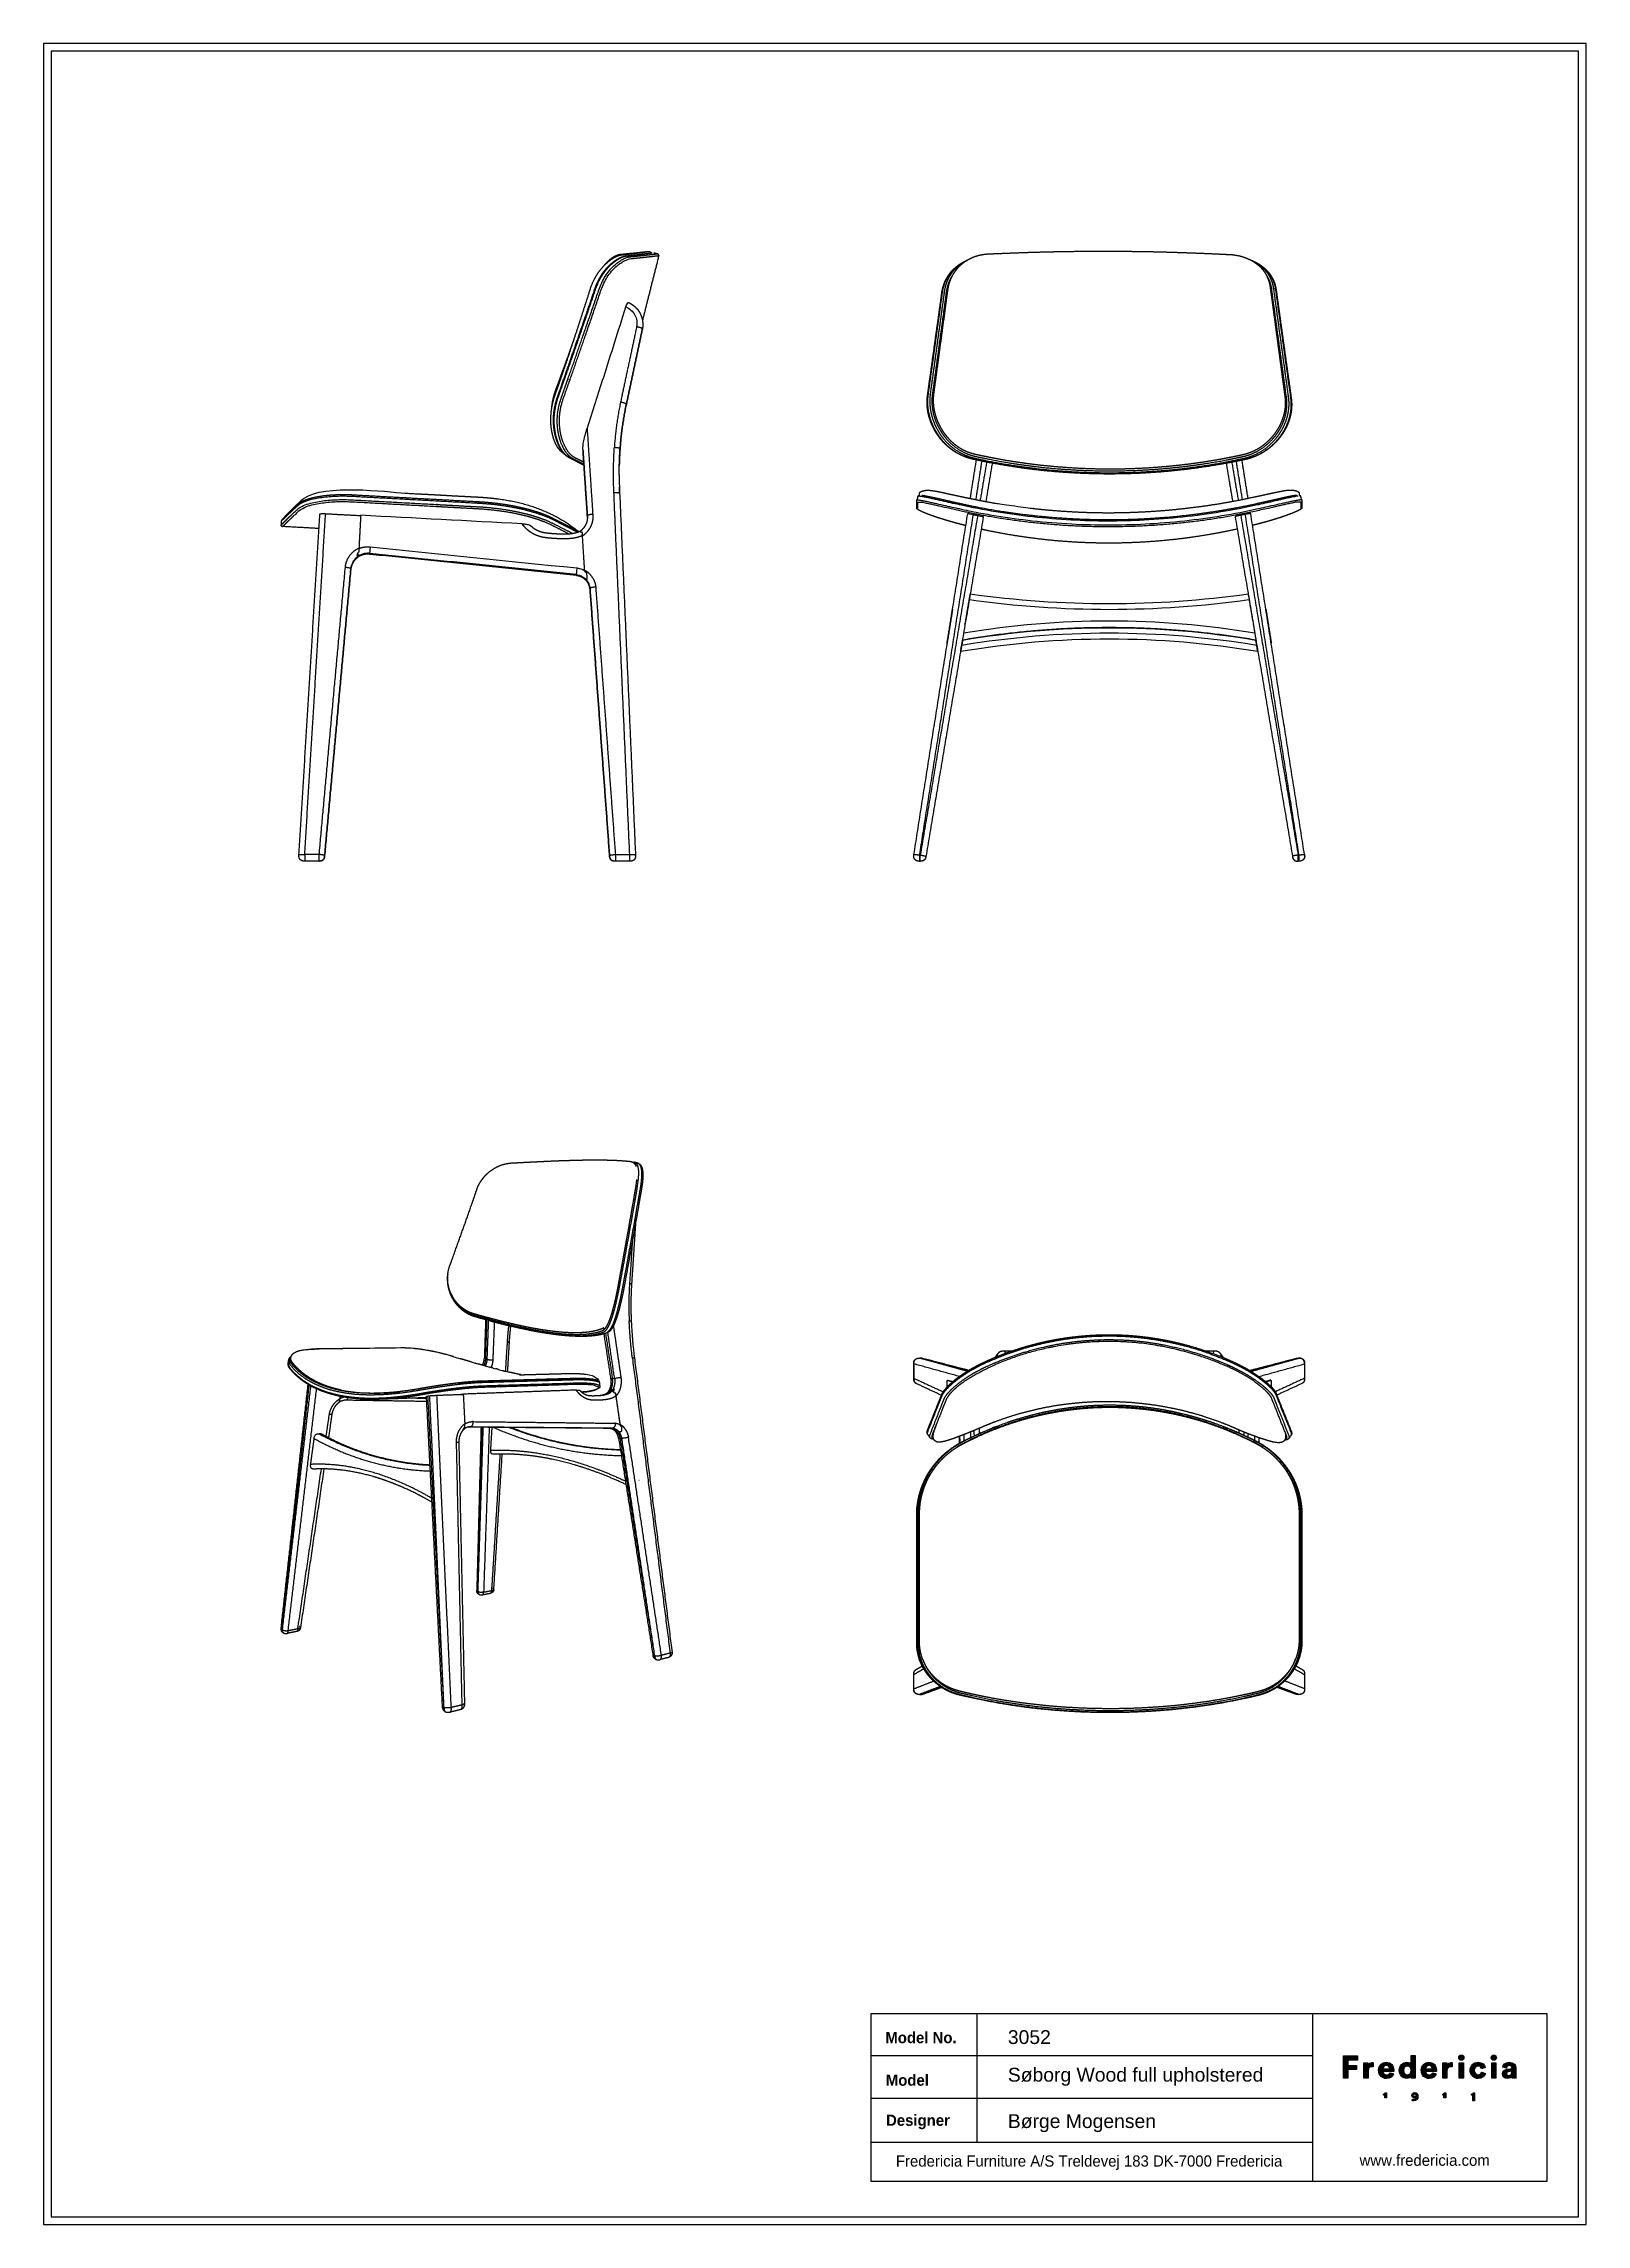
# Model space of a CAD drawing. Header units: millimetres. Extents: x 0 to 2008, y 0 to 2841.
import ezdxf

# ---------------------------------------------------------------- set-up
doc = ezdxf.new("R2010")
doc.units = ezdxf.units.MM
doc.header["$MEASUREMENT"] = 0
doc.layers.add('3052 Søborg Wood full upholstered', color=7, linetype='Continuous', true_color=0x000000)
doc.layers.add('Layout Large', color=7, linetype='Continuous', true_color=0x000000)

msp = doc.modelspace()

# ---------------------------------------------------------------- texts
at = {"layer": 'Layout Large', "line_spacing_factor": 0.963855}
for s, insert, char_height, width, attachment_point in [('\\fCircular Std Bold|b1;Model No.', (1095.8, 235.8), 14.526, 111.468, 7), ('\\fArial;3052', (1255.3, 234.7), 18, 71.133, 7), ('\\fArial;Søborg Wood full upholstered', (1255.3, 180.5), 18, 345.253, 7), ('\\fCircular Std Bold|b1;Model', (1096.4, 180.4), 14.526, 72.328, 7), ('\\fCircular Std Bold|b1;Designer', (1096.7, 123.9), 14.526, 97.043, 7), ('\\fArial;Børge Mogensen', (1255.3, 120.1), 18, 205.916, 7), ('\\fCircular Std Book;Fredericia Furniture A/S Treldevej 183 DK-7000 Fredericia', (1361.1, 89.8), 14.526, 542.613, 2), ('\\fCircular Std Book;www.fredericia.com', (1713.2, 90.8), 14.526, 200.239, 1)]:
    msp.add_mtext(s, dxfattribs=dict(at, insert=insert, char_height=char_height, width=width, attachment_point=attachment_point))

# ---------------------------------------------------------------- hatches: boundary and pattern name
at = {"layer": 'Layout Large'}
for points in [[(1692.2, 190.6), (1692.2, 219.4), (1710.4, 219.4), (1710.4, 214.1), (1697.8, 214.1), (1697.8, 207), (1709, 207), (1709, 201.8), (1697.8, 201.8), (1697.8, 190.6)], [(1731, 205.2), (1730.8, 205.2), (1730.6, 205.3), (1730.4, 205.3), (1730.2, 205.3), (1730, 205.3), (1729.8, 205.4), (1729.6, 205.4), (1729.4, 205.4), (1729.2, 205.4), (1728.9, 205.4), (1728.7, 205.3), (1728.5, 205.3), (1728.4, 205.3), (1728.3, 205.3), (1728.2, 205.3), (1728, 205.2), (1727.9, 205.2), (1727.8, 205.2), (1727.7, 205.2), (1727.6, 205.1), (1727.5, 205.1), (1727.3, 205.1), (1727.2, 205), (1727.1, 205), (1727, 204.9), (1726.9, 204.9), (1726.8, 204.8), (1726.7, 204.8), (1726.6, 204.7), (1726.5, 204.7), (1726.4, 204.6), (1726.3, 204.5), (1726.2, 204.5), (1726.1, 204.4), (1726, 204.3), (1725.9, 204.2), (1725.8, 204.2), (1725.7, 204.1), (1725.6, 204), (1725.6, 203.9), (1725.5, 203.8), (1725.4, 203.7), (1725.3, 203.6), (1725.2, 203.5), (1725.2, 203.4), (1725.1, 203.3), (1725, 203.2), (1725, 203.1), (1724.9, 202.9), (1724.8, 202.8), (1724.8, 202.7), (1724.7, 202.6), (1724.7, 202.4), (1724.6, 202.3), (1724.6, 202.1), (1724.5, 202), (1724.5, 201.8), (1724.5, 201.7), (1724.4, 201.5), (1724.4, 201.4), (1724.4, 201.2), (1724.3, 201), (1724.3, 200.9), (1724.3, 200.7), (1724.3, 200.5), (1724.3, 200.3), (1724.3, 200.1), (1724.3, 199.9), (1724.3, 199.7), (1724.3, 190.6), (1718.9, 190.6), (1718.9, 210.6), (1724.1, 210.6), (1724.1, 207.6), (1724.2, 207.7), (1724.2, 207.8), (1724.3, 208), (1724.3, 208.1), (1724.4, 208.2), (1724.5, 208.3), (1724.6, 208.4), (1724.6, 208.5), (1724.7, 208.6), (1724.8, 208.7), (1724.9, 208.8), (1724.9, 208.9), (1725, 209), (1725.1, 209), (1725.2, 209.1), (1725.3, 209.2), (1725.3, 209.3), (1725.4, 209.4), (1725.5, 209.4), (1725.6, 209.5), (1725.7, 209.6), (1725.8, 209.6), (1725.9, 209.7), (1726, 209.8), (1726.1, 209.8), (1726.2, 209.9), (1726.3, 209.9), (1726.4, 210), (1726.5, 210), (1726.6, 210.1), (1726.7, 210.1), (1726.8, 210.2), (1727, 210.2), (1727.2, 210.3), (1727.4, 210.4), (1727.6, 210.4), (1727.8, 210.5), (1728, 210.5), (1728.2, 210.6), (1728.4, 210.6), (1728.5, 210.6), (1728.7, 210.7), (1728.9, 210.7), (1729.1, 210.7), (1729.3, 210.7), (1729.5, 210.7), (1729.6, 210.7), (1729.8, 210.7), (1730, 210.7), (1730.1, 210.7), (1730.4, 210.7), (1731, 210.6)], [(1833.7, 205.2), (1833.5, 205.2), (1833.3, 205.3), (1833.1, 205.3), (1832.9, 205.3), (1832.7, 205.3), (1832.5, 205.4), (1832.3, 205.4), (1832.1, 205.4), (1831.8, 205.4), (1831.6, 205.4), (1831.3, 205.3), (1831.2, 205.3), (1831.1, 205.3), (1831, 205.3), (1830.8, 205.3), (1830.7, 205.2), (1830.6, 205.2), (1830.5, 205.2), (1830.4, 205.2), (1830.2, 205.1), (1830.1, 205.1), (1830, 205.1), (1829.9, 205), (1829.8, 205), (1829.7, 204.9), (1829.6, 204.9), (1829.5, 204.8), (1829.4, 204.8), (1829.2, 204.7), (1829.1, 204.7), (1829, 204.6), (1828.9, 204.5), (1828.8, 204.5), (1828.8, 204.4), (1828.7, 204.3), (1828.6, 204.2), (1828.5, 204.2), (1828.4, 204.1), (1828.3, 204), (1828.2, 203.9), (1828.1, 203.8), (1828.1, 203.7), (1828, 203.6), (1827.9, 203.5), (1827.8, 203.4), (1827.8, 203.3), (1827.7, 203.2), (1827.6, 203.1), (1827.6, 202.9), (1827.5, 202.8), (1827.5, 202.7), (1827.4, 202.6), (1827.4, 202.4), (1827.3, 202.3), (1827.3, 202.1), (1827.2, 202), (1827.2, 201.8), (1827.1, 201.7), (1827.1, 201.5), (1827.1, 201.4), (1827, 201.2), (1827, 201), (1827, 200.9), (1827, 200.7), (1827, 200.5), (1827, 200.3), (1826.9, 200.1), (1826.9, 199.9), (1826.9, 199.7), (1826.9, 190.6), (1821.5, 190.6), (1821.5, 210.6), (1826.8, 210.6), (1826.8, 207.6), (1826.8, 207.7), (1826.9, 207.8), (1827, 208), (1827, 208.1), (1827.1, 208.2), (1827.2, 208.3), (1827.2, 208.4), (1827.3, 208.5), (1827.4, 208.6), (1827.4, 208.7), (1827.5, 208.8), (1827.6, 208.9), (1827.7, 209), (1827.8, 209), (1827.8, 209.1), (1827.9, 209.2), (1828, 209.3), (1828.1, 209.4), (1828.2, 209.4), (1828.3, 209.5), (1828.4, 209.6), (1828.5, 209.6), (1828.6, 209.7), (1828.7, 209.8), (1828.8, 209.8), (1828.8, 209.9), (1828.9, 209.9), (1829, 210), (1829.1, 210), (1829.2, 210.1), (1829.3, 210.1), (1829.4, 210.2), (1829.6, 210.2), (1829.8, 210.3), (1830, 210.4), (1830.2, 210.4), (1830.4, 210.5), (1830.6, 210.5), (1830.8, 210.6), (1831, 210.6), (1831.2, 210.6), (1831.4, 210.7), (1831.6, 210.7), (1831.8, 210.7), (1832, 210.7), (1832.1, 210.7), (1832.3, 210.7), (1832.5, 210.7), (1832.6, 210.7), (1832.8, 210.7), (1833.1, 210.7), (1833.7, 210.6)], [(1845.7, 220.5), (1845.8, 220.5), (1845.8, 220.5), (1845.9, 220.5), (1846, 220.5), (1846.1, 220.5), (1846.2, 220.4), (1846.3, 220.4), (1846.3, 220.4), (1846.4, 220.4), (1846.5, 220.4), (1846.6, 220.4), (1846.7, 220.3), (1846.7, 220.3), (1846.8, 220.3), (1846.9, 220.2), (1847, 220.2), (1847, 220.2), (1847.1, 220.1), (1847.2, 220.1), (1847.3, 220.1), (1847.3, 220), (1847.4, 220), (1847.5, 219.9), (1847.5, 219.9), (1847.6, 219.9), (1847.7, 219.8), (1847.7, 219.8), (1847.8, 219.7), (1847.9, 219.7), (1847.9, 219.6), (1848, 219.5), (1848, 219.5), (1848.1, 219.4), (1848.1, 219.4), (1848.2, 219.3), (1848.2, 219.3), (1848.3, 219.2), (1848.3, 219.1), (1848.4, 219.1), (1848.4, 219), (1848.5, 218.9), (1848.5, 218.9), (1848.6, 218.8), (1848.6, 218.7), (1848.6, 218.6), (1848.7, 218.6), (1848.7, 218.5), (1848.7, 218.4), (1848.8, 218.3), (1848.8, 218.3), (1848.8, 218.2), (1848.9, 218.1), (1848.9, 218), (1848.9, 218), (1848.9, 217.9), (1848.9, 217.8), (1848.9, 217.7), (1849, 217.6), (1849, 217.5), (1849, 217.5), (1849, 217.4), (1849, 217.3), (1849, 217.2), (1849, 217.1), (1849, 217), (1849, 216.9), (1849, 216.9), (1849, 216.8), (1849, 216.7), (1849, 216.6), (1848.9, 216.5), (1848.9, 216.5), (1848.9, 216.4), (1848.9, 216.3), (1848.9, 216.2), (1848.9, 216.1), (1848.8, 216.1), (1848.8, 216), (1848.8, 215.9), (1848.7, 215.8), (1848.7, 215.8), (1848.7, 215.7), (1848.6, 215.6), (1848.6, 215.6), (1848.6, 215.5), (1848.5, 215.4), (1848.5, 215.3), (1848.4, 215.3), (1848.4, 215.2), (1848.3, 215.2), (1848.3, 215.1), (1848.2, 215), (1848.2, 215), (1848.1, 214.9), (1848.1, 214.8), (1848, 214.8), (1848, 214.7), (1847.9, 214.7), (1847.9, 214.6), (1847.8, 214.6), (1847.7, 214.5), (1847.7, 214.5), (1847.6, 214.4), (1847.5, 214.4), (1847.5, 214.3), (1847.4, 214.3), (1847.3, 214.3), (1847.3, 214.2), (1847.2, 214.2), (1847.1, 214.1), (1847, 214.1), (1847, 214.1), (1846.9, 214), (1846.8, 214), (1846.7, 214), (1846.7, 214), (1846.6, 213.9), (1846.5, 213.9), (1846.4, 213.9), (1846.3, 213.9), (1846.3, 213.9), (1846.2, 213.9), (1846.1, 213.8), (1846, 213.8), (1845.9, 213.8), (1845.8, 213.8), (1845.8, 213.8), (1845.7, 213.8), (1845.6, 213.8), (1845.5, 213.8), (1845.4, 213.8), (1845.3, 213.8), (1845.2, 213.8), (1845.2, 213.9), (1845.1, 213.9), (1845, 213.9), (1844.9, 213.9), (1844.8, 213.9), (1844.8, 213.9), (1844.7, 214), (1844.6, 214), (1844.5, 214), (1844.4, 214), (1844.4, 214.1), (1844.3, 214.1), (1844.2, 214.1), (1844.2, 214.2), (1844.1, 214.2), (1844, 214.3), (1843.9, 214.3), (1843.9, 214.3), (1843.8, 214.4), (1843.7, 214.4), (1843.7, 214.5), (1843.6, 214.5), (1843.6, 214.6), (1843.5, 214.6), (1843.4, 214.7), (1843.4, 214.7), (1843.3, 214.8), (1843.3, 214.8), (1843.2, 214.9), (1843.2, 215), (1843.1, 215), (1843, 215.1), (1843, 215.2), (1843, 215.2), (1842.9, 215.3), (1842.9, 215.3), (1842.8, 215.4), (1842.8, 215.5), (1842.7, 215.6), (1842.7, 215.6), (1842.7, 215.7), (1842.6, 215.8), (1842.6, 215.8), (1842.6, 215.9), (1842.5, 216), (1842.5, 216.1), (1842.5, 216.1), (1842.5, 216.2), (1842.4, 216.3), (1842.4, 216.4), (1842.4, 216.5), (1842.4, 216.5), (1842.4, 216.6), (1842.4, 216.7), (1842.4, 216.8), (1842.3, 216.9), (1842.3, 216.9), (1842.3, 217), (1842.3, 217.1), (1842.3, 217.2), (1842.3, 217.3), (1842.3, 217.4), (1842.4, 217.5), (1842.4, 217.5), (1842.4, 217.6), (1842.4, 217.7), (1842.4, 217.8), (1842.4, 217.9), (1842.4, 218), (1842.5, 218), (1842.5, 218.1), (1842.5, 218.2), (1842.5, 218.3), (1842.6, 218.3), (1842.6, 218.4), (1842.6, 218.5), (1842.7, 218.6), (1842.7, 218.6), (1842.7, 218.7), (1842.8, 218.8), (1842.8, 218.9), (1842.9, 218.9), (1842.9, 219), (1843, 219.1), (1843, 219.1), (1843, 219.2), (1843.1, 219.3), (1843.2, 219.3), (1843.2, 219.4), (1843.3, 219.4), (1843.3, 219.5), (1843.4, 219.5), (1843.4, 219.6), (1843.5, 219.7), (1843.6, 219.7), (1843.6, 219.8), (1843.7, 219.8), (1843.7, 219.9), (1843.8, 219.9), (1843.9, 219.9), (1843.9, 220), (1844, 220), (1844.1, 220.1), (1844.2, 220.1), (1844.2, 220.1), (1844.3, 220.2), (1844.4, 220.2), (1844.4, 220.2), (1844.5, 220.3), (1844.6, 220.3), (1844.7, 220.3), (1844.8, 220.4), (1844.8, 220.4), (1844.9, 220.4), (1845, 220.4), (1845.1, 220.4), (1845.2, 220.4), (1845.2, 220.5), (1845.3, 220.5), (1845.4, 220.5), (1845.5, 220.5), (1845.6, 220.5)], [(1843, 190.6), (1843, 210.6), (1848.4, 210.6), (1848.4, 190.6)], [(1862.5, 200.6), (1862.5, 200.4), (1862.5, 200.2), (1862.5, 200.1), (1862.6, 199.9), (1862.6, 199.8), (1862.6, 199.6), (1862.6, 199.4), (1862.6, 199.3), (1862.7, 199.1), (1862.7, 199), (1862.7, 198.9), (1862.8, 198.7), (1862.8, 198.6), (1862.8, 198.4), (1862.9, 198.3), (1862.9, 198.2), (1863, 198), (1863, 197.9), (1863.1, 197.8), (1863.2, 197.7), (1863.2, 197.5), (1863.3, 197.4), (1863.3, 197.3), (1863.4, 197.2), (1863.5, 197.1), (1863.6, 197), (1863.6, 196.9), (1863.7, 196.8), (1863.8, 196.7), (1863.9, 196.6), (1864, 196.5), (1864.1, 196.4), (1864.1, 196.3), (1864.2, 196.2), (1864.3, 196.1), (1864.4, 196.1), (1864.5, 196), (1864.6, 195.9), (1864.7, 195.8), (1864.8, 195.8), (1864.9, 195.7), (1865, 195.6), (1865.1, 195.6), (1865.2, 195.5), (1865.3, 195.5), (1865.5, 195.4), (1865.6, 195.3), (1865.7, 195.3), (1865.8, 195.3), (1865.9, 195.2), (1866, 195.2), (1866.1, 195.1), (1866.3, 195.1), (1866.4, 195.1), (1866.5, 195), (1866.6, 195), (1866.8, 195), (1866.9, 195), (1867, 195), (1867.1, 194.9), (1867.3, 194.9), (1867.4, 194.9), (1867.5, 194.9), (1867.6, 194.9), (1867.8, 194.9), (1867.9, 194.9), (1868, 194.9), (1868.1, 194.9), (1868.3, 195), (1868.4, 195), (1868.5, 195), (1868.6, 195), (1868.7, 195), (1868.8, 195.1), (1869, 195.1), (1869.1, 195.1), (1869.2, 195.1), (1869.3, 195.2), (1869.4, 195.2), (1869.5, 195.2), (1869.6, 195.3), (1869.7, 195.3), (1869.8, 195.4), (1869.8, 195.4), (1869.9, 195.4), (1870, 195.5), (1870.1, 195.5), (1870.2, 195.6), (1870.3, 195.6), (1870.4, 195.7), (1870.4, 195.7), (1870.5, 195.8), (1870.6, 195.9), (1870.7, 195.9), (1870.7, 196), (1870.8, 196), (1870.9, 196.1), (1870.9, 196.2), (1871, 196.2), (1871.1, 196.3), (1871.1, 196.4), (1871.2, 196.4), (1871.3, 196.5), (1871.3, 196.6), (1871.4, 196.6), (1871.4, 196.7), (1871.5, 196.8), (1871.5, 196.8), (1871.6, 196.9), (1871.6, 197), (1871.7, 197), (1871.7, 197.1), (1871.8, 197.3), (1871.9, 197.4), (1872, 197.6), (1872, 197.7), (1872.1, 197.9), (1872.1, 198), (1872.2, 198.2), (1872.2, 198.3), (1877, 196.7), (1876.9, 196.6), (1876.9, 196.4), (1876.8, 196.2), (1876.8, 196.1), (1876.7, 195.9), (1876.7, 195.8), (1876.6, 195.6), (1876.5, 195.5), (1876.5, 195.3), (1876.4, 195.2), (1876.3, 195), (1876.3, 194.9), (1876.2, 194.7), (1876.1, 194.6), (1876, 194.4), (1875.9, 194.3), (1875.8, 194.1), (1875.7, 194), (1875.6, 193.8), (1875.5, 193.7), (1875.4, 193.5), (1875.3, 193.4), (1875.2, 193.3), (1875, 193.1), (1874.9, 193), (1874.8, 192.8), (1874.7, 192.7), (1874.5, 192.6), (1874.4, 192.5), (1874.3, 192.3), (1874.1, 192.2), (1874, 192.1), (1873.8, 192), (1873.7, 191.9), (1873.5, 191.7), (1873.4, 191.6), (1873.2, 191.5), (1873, 191.4), (1872.9, 191.3), (1872.7, 191.2), (1872.5, 191.1), (1872.4, 191), (1872.2, 190.9), (1872, 190.9), (1871.8, 190.8), (1871.6, 190.7), (1871.4, 190.6), (1871.2, 190.6), (1871, 190.5), (1870.8, 190.4), (1870.6, 190.4), (1870.4, 190.3), (1870.2, 190.3), (1870, 190.2), (1869.8, 190.2), (1869.5, 190.1), (1869.3, 190.1), (1869.1, 190.1), (1868.9, 190), (1868.6, 190), (1868.4, 190), (1868.1, 190), (1867.9, 190), (1867.6, 190), (1867.4, 190), (1867.1, 190), (1866.8, 190), (1866.6, 190), (1866.3, 190.1), (1866, 190.1), (1865.8, 190.1), (1865.5, 190.2), (1865.2, 190.2), (1865, 190.3), (1864.7, 190.4), (1864.5, 190.4), (1864.2, 190.5), (1864, 190.6), (1863.8, 190.7), (1863.5, 190.8), (1863.3, 190.9), (1863, 191), (1862.8, 191.1), (1862.6, 191.2), (1862.4, 191.3), (1862.2, 191.4), (1861.9, 191.6), (1861.7, 191.7), (1861.5, 191.8), (1861.3, 192), (1861.1, 192.1), (1860.9, 192.3), (1860.7, 192.5), (1860.5, 192.6), (1860.4, 192.8), (1860.2, 193), (1860, 193.2), (1859.8, 193.3), (1859.7, 193.5), (1859.5, 193.7), (1859.3, 193.9), (1859.2, 194.1), (1859, 194.3), (1858.9, 194.5), (1858.8, 194.7), (1858.6, 195), (1858.5, 195.2), (1858.4, 195.4), (1858.3, 195.6), (1858.1, 195.9), (1858, 196.1), (1857.9, 196.3), (1857.8, 196.6), (1857.8, 196.8), (1857.7, 197.1), (1857.6, 197.3), (1857.5, 197.6), (1857.4, 197.8), (1857.4, 198.1), (1857.3, 198.4), (1857.3, 198.6), (1857.2, 198.9), (1857.2, 199.2), (1857.2, 199.4), (1857.2, 199.7), (1857.1, 200), (1857.1, 200.3), (1857.1, 200.6), (1857.1, 200.9), (1857.1, 201.1), (1857.2, 201.4), (1857.2, 201.7), (1857.2, 202), (1857.2, 202.3), (1857.3, 202.5), (1857.3, 202.8), (1857.4, 203.1), (1857.4, 203.3), (1857.5, 203.6), (1857.6, 203.8), (1857.7, 204.1), (1857.7, 204.3), (1857.8, 204.6), (1857.9, 204.8), (1858, 205.1), (1858.1, 205.3), (1858.2, 205.5), (1858.4, 205.8), (1858.5, 206), (1858.6, 206.2), (1858.7, 206.4), (1858.9, 206.6), (1859, 206.9), (1859.2, 207.1), (1859.3, 207.3), (1859.5, 207.5), (1859.6, 207.6), (1859.8, 207.8), (1860, 208), (1860.1, 208.2), (1860.3, 208.4), (1860.5, 208.5), (1860.7, 208.7), (1860.9, 208.9), (1861, 209), (1861.2, 209.2), (1861.4, 209.3), (1861.7, 209.4), (1861.9, 209.6), (1862.1, 209.7), (1862.3, 209.8), (1862.5, 210), (1862.7, 210.1), (1863, 210.2), (1863.2, 210.3), (1863.4, 210.4), (1863.6, 210.5), (1863.9, 210.6), (1864.1, 210.6), (1864.4, 210.7), (1864.6, 210.8), (1864.9, 210.9), (1865.1, 210.9), (1865.4, 211), (1865.6, 211), (1865.9, 211.1), (1866.1, 211.1), (1866.4, 211.1), (1866.7, 211.1), (1866.9, 211.2), (1867.2, 211.2), (1867.5, 211.2), (1867.7, 211.2), (1868, 211.2), (1868.2, 211.2), (1868.5, 211.1), (1868.7, 211.1), (1869, 211.1), (1869.2, 211.1), (1869.4, 211), (1869.6, 211), (1869.9, 210.9), (1870.1, 210.9), (1870.3, 210.8), (1870.5, 210.8), (1870.7, 210.7), (1870.9, 210.7), (1871.1, 210.6), (1871.3, 210.5), (1871.5, 210.5), (1871.7, 210.4), (1871.9, 210.3), (1872.1, 210.2), (1872.3, 210.1), (1872.4, 210), (1872.6, 209.9), (1872.8, 209.8), (1873, 209.7), (1873.1, 209.6), (1873.3, 209.5), (1873.4, 209.4), (1873.6, 209.3), (1873.7, 209.2), (1873.9, 209.1), (1874, 208.9), (1874.2, 208.8), (1874.3, 208.7), (1874.5, 208.6), (1874.6, 208.4), (1874.7, 208.3), (1874.8, 208.2), (1875, 208), (1875.1, 207.9), (1875.2, 207.8), (1875.3, 207.6), (1875.4, 207.5), (1875.5, 207.3), (1875.6, 207.2), (1875.7, 207.1), (1875.8, 206.9), (1875.9, 206.8), (1876, 206.6), (1876.1, 206.5), (1876.2, 206.3), (1876.2, 206.2), (1876.3, 206), (1876.4, 205.8), (1876.4, 205.7), (1876.5, 205.5), (1876.6, 205.4), (1876.6, 205.2), (1876.7, 205.1), (1876.7, 204.9), (1876.8, 204.7), (1876.8, 204.6), (1876.9, 204.4), (1872, 202.8), (1872, 203), (1871.9, 203.1), (1871.9, 203.3), (1871.8, 203.4), (1871.7, 203.6), (1871.7, 203.7), (1871.6, 203.9), (1871.5, 204), (1871.5, 204.1), (1871.4, 204.2), (1871.4, 204.3), (1871.3, 204.3), (1871.3, 204.4), (1871.2, 204.5), (1871.2, 204.5), (1871.1, 204.6), (1871.1, 204.7), (1871, 204.7), (1871, 204.8), (1870.9, 204.9), (1870.8, 204.9), (1870.8, 205), (1870.7, 205.1), (1870.6, 205.1), (1870.6, 205.2), (1870.5, 205.2), (1870.4, 205.3), (1870.4, 205.3), (1870.3, 205.4), (1870.2, 205.5), (1870.1, 205.5), (1870.1, 205.6), (1870, 205.6), (1869.9, 205.6), (1869.8, 205.7), (1869.7, 205.7), (1869.6, 205.8), (1869.5, 205.8), (1869.5, 205.9), (1869.4, 205.9), (1869.3, 205.9), (1869.2, 206), (1869.1, 206), (1869, 206), (1868.9, 206), (1868.8, 206.1), (1868.7, 206.1), (1868.5, 206.1), (1868.4, 206.1), (1868.3, 206.1), (1868.2, 206.1), (1868.1, 206.2), (1868, 206.2), (1867.9, 206.2), (1867.7, 206.2), (1867.6, 206.2), (1867.5, 206.2), (1867.3, 206.2), (1867.2, 206.2), (1867.1, 206.2), (1867, 206.1), (1866.8, 206.1), (1866.7, 206.1), (1866.6, 206.1), (1866.5, 206.1), (1866.3, 206), (1866.2, 206), (1866.1, 206), (1866, 205.9), (1865.9, 205.9), (1865.8, 205.9), (1865.6, 205.8), (1865.5, 205.8), (1865.4, 205.7), (1865.3, 205.7), (1865.2, 205.6), (1865.1, 205.5), (1865, 205.5), (1864.9, 205.4), (1864.8, 205.4), (1864.7, 205.3), (1864.6, 205.2), (1864.5, 205.1), (1864.4, 205.1), (1864.3, 205), (1864.2, 204.9), (1864.1, 204.8), (1864, 204.7), (1863.9, 204.6), (1863.9, 204.5), (1863.8, 204.5), (1863.7, 204.4), (1863.6, 204.3), (1863.5, 204.2), (1863.5, 204), (1863.4, 203.9), (1863.3, 203.8), (1863.3, 203.7), (1863.2, 203.6), (1863.1, 203.5), (1863.1, 203.4), (1863, 203.2), (1863, 203.1), (1862.9, 203), (1862.9, 202.8), (1862.8, 202.7), (1862.8, 202.6), (1862.8, 202.4), (1862.7, 202.3), (1862.7, 202.1), (1862.7, 202), (1862.6, 201.9), (1862.6, 201.7), (1862.6, 201.5), (1862.6, 201.4), (1862.6, 201.2), (1862.5, 201.1), (1862.5, 200.9), (1862.5, 200.7)], [(1887.9, 220.5), (1888, 220.5), (1888.1, 220.5), (1888.2, 220.5), (1888.3, 220.5), (1888.4, 220.5), (1888.4, 220.4), (1888.5, 220.4), (1888.6, 220.4), (1888.7, 220.4), (1888.8, 220.4), (1888.8, 220.4), (1888.9, 220.3), (1889, 220.3), (1889.1, 220.3), (1889.2, 220.2), (1889.2, 220.2), (1889.3, 220.2), (1889.4, 220.1), (1889.5, 220.1), (1889.5, 220.1), (1889.6, 220), (1889.7, 220), (1889.7, 219.9), (1889.8, 219.9), (1889.9, 219.9), (1889.9, 219.8), (1890, 219.8), (1890.1, 219.7), (1890.1, 219.7), (1890.2, 219.6), (1890.2, 219.5), (1890.3, 219.5), (1890.3, 219.4), (1890.4, 219.4), (1890.4, 219.3), (1890.5, 219.3), (1890.6, 219.2), (1890.6, 219.1), (1890.6, 219.1), (1890.7, 219), (1890.7, 218.9), (1890.8, 218.9), (1890.8, 218.8), (1890.9, 218.7), (1890.9, 218.6), (1890.9, 218.6), (1891, 218.5), (1891, 218.4), (1891, 218.3), (1891.1, 218.3), (1891.1, 218.2), (1891.1, 218.1), (1891.1, 218), (1891.1, 218), (1891.2, 217.9), (1891.2, 217.8), (1891.2, 217.7), (1891.2, 217.6), (1891.2, 217.5), (1891.2, 217.5), (1891.2, 217.4), (1891.2, 217.3), (1891.3, 217.2), (1891.3, 217.1), (1891.3, 217), (1891.2, 216.9), (1891.2, 216.9), (1891.2, 216.8), (1891.2, 216.7), (1891.2, 216.6), (1891.2, 216.5), (1891.2, 216.5), (1891.2, 216.4), (1891.1, 216.3), (1891.1, 216.2), (1891.1, 216.1), (1891.1, 216.1), (1891.1, 216), (1891, 215.9), (1891, 215.8), (1891, 215.8), (1890.9, 215.7), (1890.9, 215.6), (1890.9, 215.6), (1890.8, 215.5), (1890.8, 215.4), (1890.7, 215.3), (1890.7, 215.3), (1890.6, 215.2), (1890.6, 215.2), (1890.6, 215.1), (1890.5, 215), (1890.4, 215), (1890.4, 214.9), (1890.3, 214.8), (1890.3, 214.8), (1890.2, 214.7), (1890.2, 214.7), (1890.1, 214.6), (1890.1, 214.6), (1890, 214.5), (1889.9, 214.5), (1889.9, 214.4), (1889.8, 214.4), (1889.7, 214.3), (1889.7, 214.3), (1889.6, 214.3), (1889.5, 214.2), (1889.5, 214.2), (1889.4, 214.1), (1889.3, 214.1), (1889.2, 214.1), (1889.2, 214), (1889.1, 214), (1889, 214), (1888.9, 214), (1888.8, 213.9), (1888.8, 213.9), (1888.7, 213.9), (1888.6, 213.9), (1888.5, 213.9), (1888.4, 213.9), (1888.4, 213.8), (1888.3, 213.8), (1888.2, 213.8), (1888.1, 213.8), (1888, 213.8), (1887.9, 213.8), (1887.8, 213.8), (1887.8, 213.8), (1887.7, 213.8), (1887.6, 213.8), (1887.5, 213.8), (1887.4, 213.9), (1887.3, 213.9), (1887.3, 213.9), (1887.2, 213.9), (1887.1, 213.9), (1887, 213.9), (1886.9, 214), (1886.9, 214), (1886.8, 214), (1886.7, 214), (1886.6, 214.1), (1886.6, 214.1), (1886.5, 214.1), (1886.4, 214.2), (1886.3, 214.2), (1886.3, 214.3), (1886.2, 214.3), (1886.1, 214.3), (1886.1, 214.4), (1886, 214.4), (1885.9, 214.5), (1885.9, 214.5), (1885.8, 214.6), (1885.7, 214.6), (1885.7, 214.7), (1885.6, 214.7), (1885.6, 214.8), (1885.5, 214.8), (1885.5, 214.9), (1885.4, 215), (1885.4, 215), (1885.3, 215.1), (1885.3, 215.2), (1885.2, 215.2), (1885.2, 215.3), (1885.1, 215.3), (1885.1, 215.4), (1885, 215.5), (1885, 215.6), (1885, 215.6), (1884.9, 215.7), (1884.9, 215.8), (1884.9, 215.8), (1884.8, 215.9), (1884.8, 216), (1884.8, 216.1), (1884.7, 216.1), (1884.7, 216.2), (1884.7, 216.3), (1884.7, 216.4), (1884.7, 216.5), (1884.6, 216.5), (1884.6, 216.6), (1884.6, 216.7), (1884.6, 216.8), (1884.6, 216.9), (1884.6, 216.9), (1884.6, 217), (1884.6, 217.1), (1884.6, 217.2), (1884.6, 217.3), (1884.6, 217.4), (1884.6, 217.5), (1884.6, 217.5), (1884.6, 217.6), (1884.6, 217.7), (1884.7, 217.8), (1884.7, 217.9), (1884.7, 218), (1884.7, 218), (1884.7, 218.1), (1884.8, 218.2), (1884.8, 218.3), (1884.8, 218.3), (1884.9, 218.4), (1884.9, 218.5), (1884.9, 218.6), (1885, 218.6), (1885, 218.7), (1885, 218.8), (1885.1, 218.9), (1885.1, 218.9), (1885.2, 219), (1885.2, 219.1), (1885.3, 219.1), (1885.3, 219.2), (1885.4, 219.3), (1885.4, 219.3), (1885.5, 219.4), (1885.5, 219.4), (1885.6, 219.5), (1885.6, 219.5), (1885.7, 219.6), (1885.7, 219.7), (1885.8, 219.7), (1885.9, 219.8), (1885.9, 219.8), (1886, 219.9), (1886.1, 219.9), (1886.1, 219.9), (1886.2, 220), (1886.3, 220), (1886.3, 220.1), (1886.4, 220.1), (1886.5, 220.1), (1886.6, 220.2), (1886.6, 220.2), (1886.7, 220.2), (1886.8, 220.3), (1886.9, 220.3), (1886.9, 220.3), (1887, 220.4), (1887.1, 220.4), (1887.2, 220.4), (1887.3, 220.4), (1887.3, 220.4), (1887.4, 220.4), (1887.5, 220.5), (1887.6, 220.5), (1887.7, 220.5), (1887.8, 220.5), (1887.8, 220.5)], [(1885.2, 190.6), (1885.2, 210.6), (1890.6, 210.6), (1890.6, 190.6)], [(1745.9, 164.9), (1745.9, 168.4), (1744.2, 168.4), (1744.2, 169.8), (1744.2, 169.8), (1744.3, 169.8), (1744.4, 169.8), (1744.4, 169.8), (1744.5, 169.8), (1744.5, 169.8), (1744.6, 169.8), (1744.6, 169.9), (1744.7, 169.9), (1744.7, 169.9), (1744.8, 169.9), (1744.8, 169.9), (1744.9, 169.9), (1744.9, 169.9), (1745, 169.9), (1745, 170), (1745.1, 170), (1745.1, 170), (1745.2, 170), (1745.2, 170), (1745.2, 170.1), (1745.3, 170.1), (1745.3, 170.1), (1745.4, 170.1), (1745.4, 170.2), (1745.4, 170.2), (1745.5, 170.2), (1745.5, 170.2), (1745.5, 170.3), (1745.6, 170.3), (1745.6, 170.3), (1745.6, 170.3), (1745.7, 170.4), (1745.7, 170.4), (1745.7, 170.4), (1745.7, 170.5), (1745.8, 170.5), (1745.8, 170.5), (1745.8, 170.6), (1745.8, 170.6), (1745.9, 170.6), (1745.9, 170.6), (1745.9, 170.7), (1745.9, 170.7), (1746, 170.7), (1746, 170.8), (1746, 170.8), (1746, 170.8), (1746, 170.9), (1746, 170.9), (1746.1, 170.9), (1746.1, 171), (1746.1, 171), (1746.1, 171), (1746.1, 171.1), (1746.1, 171.1), (1746.1, 171.1), (1746.2, 171.2), (1746.2, 171.2), (1746.2, 171.2), (1746.2, 171.3), (1746.2, 171.3), (1746.2, 171.3), (1746.2, 171.4), (1748.1, 171.4), (1748.1, 164.9)], [(1823.1, 164.9), (1823.1, 168.4), (1821.4, 168.4), (1821.4, 169.8), (1821.4, 169.8), (1821.5, 169.8), (1821.5, 169.8), (1821.6, 169.8), (1821.7, 169.8), (1821.7, 169.8), (1821.8, 169.8), (1821.8, 169.9), (1821.9, 169.9), (1821.9, 169.9), (1822, 169.9), (1822, 169.9), (1822.1, 169.9), (1822.1, 169.9), (1822.2, 169.9), (1822.2, 170), (1822.3, 170), (1822.3, 170), (1822.3, 170), (1822.4, 170), (1822.4, 170.1), (1822.5, 170.1), (1822.5, 170.1), (1822.5, 170.1), (1822.6, 170.2), (1822.6, 170.2), (1822.7, 170.2), (1822.7, 170.2), (1822.7, 170.3), (1822.8, 170.3), (1822.8, 170.3), (1822.8, 170.3), (1822.8, 170.4), (1822.9, 170.4), (1822.9, 170.4), (1822.9, 170.5), (1823, 170.5), (1823, 170.5), (1823, 170.6), (1823, 170.6), (1823.1, 170.6), (1823.1, 170.6), (1823.1, 170.7), (1823.1, 170.7), (1823.1, 170.7), (1823.2, 170.8), (1823.2, 170.8), (1823.2, 170.8), (1823.2, 170.9), (1823.2, 170.9), (1823.2, 170.9), (1823.3, 171), (1823.3, 171), (1823.3, 171), (1823.3, 171.1), (1823.3, 171.1), (1823.3, 171.1), (1823.3, 171.2), (1823.3, 171.2), (1823.4, 171.2), (1823.4, 171.3), (1823.4, 171.3), (1823.4, 171.3), (1823.4, 171.4), (1825.3, 171.4), (1825.3, 164.9)], [(1860.7, 161.1), (1860.7, 168.4), (1859, 168.4), (1859, 169.8), (1859, 169.8), (1859.1, 169.8), (1859.1, 169.8), (1859.2, 169.8), (1859.3, 169.8), (1859.3, 169.8), (1859.4, 169.8), (1859.4, 169.9), (1859.5, 169.9), (1859.5, 169.9), (1859.6, 169.9), (1859.6, 169.9), (1859.7, 169.9), (1859.7, 169.9), (1859.8, 169.9), (1859.8, 170), (1859.9, 170), (1859.9, 170), (1860, 170), (1860, 170), (1860, 170.1), (1860.1, 170.1), (1860.1, 170.1), (1860.2, 170.1), (1860.2, 170.2), (1860.2, 170.2), (1860.3, 170.2), (1860.3, 170.2), (1860.3, 170.3), (1860.4, 170.3), (1860.4, 170.3), (1860.4, 170.3), (1860.5, 170.4), (1860.5, 170.4), (1860.5, 170.4), (1860.5, 170.5), (1860.6, 170.5), (1860.6, 170.5), (1860.6, 170.6), (1860.6, 170.6), (1860.7, 170.6), (1860.7, 170.6), (1860.7, 170.7), (1860.7, 170.7), (1860.8, 170.7), (1860.8, 170.8), (1860.8, 170.8), (1860.8, 170.8), (1860.8, 170.9), (1860.8, 170.9), (1860.9, 170.9), (1860.9, 171), (1860.9, 171), (1860.9, 171), (1860.9, 171.1), (1860.9, 171.1), (1860.9, 171.1), (1861, 171.2), (1861, 171.2), (1861, 171.2), (1861, 171.3), (1861, 171.3), (1861, 171.3), (1861, 171.4), (1862.9, 171.4), (1862.9, 161.1)]]:
    msp.add_hatch(color=256, dxfattribs=at).paths.add_polyline_path(points, flags=0)
h = msp.add_hatch(color=256, dxfattribs=at)
h.paths.add_polyline_path([(1757.4, 196.3), (1757.4, 196.1), (1757.3, 196), (1757.3, 195.8), (1757.2, 195.7), (1757.1, 195.5), (1757.1, 195.4), (1757, 195.2), (1756.9, 195), (1756.9, 194.9), (1756.8, 194.7), (1756.7, 194.6), (1756.6, 194.4), (1756.5, 194.3), (1756.4, 194.1), (1756.4, 194), (1756.3, 193.9), (1756.2, 193.7), (1756.1, 193.6), (1756, 193.4), (1755.8, 193.3), (1755.7, 193.2), (1755.6, 193), (1755.5, 192.9), (1755.4, 192.8), (1755.3, 192.7), (1755.1, 192.5), (1755, 192.4), (1754.9, 192.3), (1754.7, 192.2), (1754.6, 192.1), (1754.5, 192), (1754.3, 191.8), (1754.2, 191.7), (1754, 191.6), (1753.9, 191.5), (1753.7, 191.4), (1753.6, 191.3), (1753.4, 191.2), (1753.3, 191.2), (1753.1, 191.1), (1752.9, 191), (1752.7, 190.9), (1752.6, 190.8), (1752.4, 190.7), (1752.2, 190.7), (1752, 190.6), (1751.9, 190.5), (1751.7, 190.5), (1751.5, 190.4), (1751.3, 190.4), (1751.1, 190.3), (1750.9, 190.3), (1750.7, 190.2), (1750.5, 190.2), (1750.3, 190.1), (1750.1, 190.1), (1749.9, 190.1), (1749.7, 190), (1749.4, 190), (1749.2, 190), (1749, 190), (1748.8, 190), (1748.5, 190), (1748.3, 190), (1748.1, 190), (1747.8, 190), (1747.5, 190), (1747.3, 190), (1747, 190), (1746.8, 190.1), (1746.5, 190.1), (1746.3, 190.2), (1746.1, 190.2), (1745.8, 190.3), (1745.6, 190.3), (1745.3, 190.4), (1745.1, 190.4), (1744.9, 190.5), (1744.6, 190.6), (1744.4, 190.7), (1744.2, 190.8), (1743.9, 190.9), (1743.7, 191), (1743.5, 191.1), (1743.3, 191.2), (1743.1, 191.3), (1742.8, 191.4), (1742.6, 191.6), (1742.4, 191.7), (1742.2, 191.8), (1742, 192), (1741.8, 192.1), (1741.7, 192.3), (1741.5, 192.5), (1741.3, 192.6), (1741.1, 192.8), (1740.9, 193), (1740.8, 193.1), (1740.6, 193.3), (1740.4, 193.5), (1740.3, 193.7), (1740.1, 193.9), (1740, 194.1), (1739.8, 194.3), (1739.7, 194.5), (1739.5, 194.7), (1739.4, 195), (1739.3, 195.2), (1739.2, 195.4), (1739.1, 195.7), (1738.9, 195.9), (1738.8, 196.1), (1738.7, 196.4), (1738.6, 196.6), (1738.6, 196.9), (1738.5, 197.2), (1738.4, 197.4), (1738.3, 197.7), (1738.3, 198), (1738.2, 198.3), (1738.2, 198.5), (1738.1, 198.8), (1738.1, 199.1), (1738.1, 199.4), (1738, 199.7), (1738, 200), (1738, 200.3), (1738, 200.7), (1738, 201), (1738, 201.2), (1738, 201.5), (1738.1, 201.8), (1738.1, 202.1), (1738.1, 202.4), (1738.2, 202.7), (1738.2, 202.9), (1738.3, 203.2), (1738.3, 203.5), (1738.4, 203.7), (1738.5, 204), (1738.5, 204.2), (1738.6, 204.5), (1738.7, 204.7), (1738.8, 205), (1738.9, 205.2), (1739, 205.5), (1739.1, 205.7), (1739.2, 205.9), (1739.4, 206.1), (1739.5, 206.4), (1739.6, 206.6), (1739.8, 206.8), (1739.9, 207), (1740, 207.2), (1740.2, 207.4), (1740.3, 207.6), (1740.5, 207.8), (1740.7, 208), (1740.8, 208.1), (1741, 208.3), (1741.2, 208.5), (1741.3, 208.6), (1741.5, 208.8), (1741.7, 209), (1741.9, 209.1), (1742.1, 209.3), (1742.3, 209.4), (1742.5, 209.5), (1742.7, 209.7), (1742.9, 209.8), (1743.1, 209.9), (1743.3, 210), (1743.5, 210.1), (1743.7, 210.2), (1743.9, 210.3), (1744.1, 210.4), (1744.4, 210.5), (1744.6, 210.6), (1744.8, 210.7), (1745, 210.8), (1745.2, 210.8), (1745.5, 210.9), (1745.7, 210.9), (1745.9, 211), (1746.2, 211), (1746.4, 211.1), (1746.6, 211.1), (1746.9, 211.1), (1747.1, 211.1), (1747.3, 211.2), (1747.6, 211.2), (1747.8, 211.2), (1748.1, 211.2), (1748.4, 211.2), (1748.7, 211.1), (1749, 211.1), (1749.2, 211.1), (1749.5, 211.1), (1749.8, 211), (1750, 211), (1750.3, 210.9), (1750.5, 210.9), (1750.8, 210.8), (1751, 210.8), (1751.3, 210.7), (1751.5, 210.6), (1751.7, 210.5), (1752, 210.5), (1752.2, 210.4), (1752.4, 210.3), (1752.6, 210.2), (1752.9, 210.1), (1753.1, 210), (1753.3, 209.8), (1753.5, 209.7), (1753.7, 209.6), (1753.9, 209.5), (1754, 209.3), (1754.2, 209.2), (1754.4, 209), (1754.6, 208.9), (1754.8, 208.7), (1754.9, 208.6), (1755.1, 208.4), (1755.2, 208.2), (1755.4, 208.1), (1755.5, 207.9), (1755.7, 207.7), (1755.8, 207.5), (1756, 207.3), (1756.1, 207.1), (1756.2, 206.9), (1756.3, 206.7), (1756.4, 206.5), (1756.5, 206.3), (1756.7, 206.1), (1756.8, 205.8), (1756.9, 205.6), (1756.9, 205.4), (1757, 205.1), (1757.1, 204.9), (1757.2, 204.7), (1757.3, 204.4), (1757.3, 204.2), (1757.4, 203.9), (1757.4, 203.6), (1757.5, 203.4), (1757.5, 203.1), (1757.6, 202.8), (1757.6, 202.6), (1757.6, 202.3), (1757.7, 202), (1757.7, 201.7), (1757.7, 201.4), (1757.7, 201.1), (1757.7, 200.8), (1757.7, 200.5), (1757.7, 200.2), (1757.7, 199.7), (1757.6, 199.2), (1757.6, 199.2), (1757.6, 199.2), (1743.3, 199.2), (1743.3, 199), (1743.3, 198.9), (1743.3, 198.8), (1743.4, 198.7), (1743.4, 198.5), (1743.4, 198.4), (1743.4, 198.3), (1743.5, 198.2), (1743.5, 198.1), (1743.5, 198), (1743.6, 197.9), (1743.6, 197.8), (1743.6, 197.6), (1743.7, 197.5), (1743.7, 197.4), (1743.8, 197.3), (1743.8, 197.2), (1743.9, 197.1), (1743.9, 197), (1744, 196.9), (1744.1, 196.8), (1744.1, 196.7), (1744.2, 196.6), (1744.3, 196.6), (1744.3, 196.5), (1744.4, 196.4), (1744.5, 196.3), (1744.6, 196.2), (1744.6, 196.1), (1744.7, 196), (1744.8, 196), (1744.9, 195.9), (1745, 195.8), (1745.1, 195.7), (1745.1, 195.7), (1745.2, 195.6), (1745.3, 195.5), (1745.4, 195.5), (1745.5, 195.4), (1745.6, 195.3), (1745.7, 195.3), (1745.8, 195.2), (1745.9, 195.2), (1746, 195.1), (1746.1, 195.1), (1746.2, 195), (1746.3, 195), (1746.5, 194.9), (1746.6, 194.9), (1746.7, 194.9), (1746.8, 194.8), (1746.9, 194.8), (1747, 194.8), (1747.1, 194.7), (1747.3, 194.7), (1747.4, 194.7), (1747.5, 194.7), (1747.6, 194.7), (1747.7, 194.6), (1747.9, 194.6), (1748, 194.6), (1748.1, 194.6), (1748.2, 194.6), (1748.4, 194.6), (1748.6, 194.6), (1748.8, 194.6), (1749, 194.6), (1749.1, 194.6), (1749.2, 194.7), (1749.4, 194.7), (1749.5, 194.7), (1749.6, 194.7), (1749.7, 194.7), (1749.8, 194.8), (1749.9, 194.8), (1749.9, 194.8), (1750, 194.8), (1750.1, 194.9), (1750.2, 194.9), (1750.3, 194.9), (1750.4, 194.9), (1750.5, 195), (1750.6, 195), (1750.7, 195.1), (1750.7, 195.1), (1750.8, 195.1), (1750.9, 195.2), (1751, 195.2), (1751, 195.3), (1751.1, 195.3), (1751.2, 195.4), (1751.3, 195.4), (1751.3, 195.5), (1751.4, 195.5), (1751.5, 195.6), (1751.5, 195.6), (1751.6, 195.7), (1751.7, 195.7), (1751.7, 195.8), (1751.8, 195.8), (1751.8, 195.9), (1751.9, 196), (1752, 196), (1752, 196.1), (1752.1, 196.1), (1752.1, 196.2), (1752.2, 196.3), (1752.2, 196.3), (1752.3, 196.4), (1752.3, 196.5), (1752.4, 196.6), (1752.4, 196.6), (1752.5, 196.7), (1752.5, 196.9), (1752.6, 197), (1752.7, 197.2), (1752.8, 197.3), (1752.8, 197.5), (1752.9, 197.6)], flags=0)
h.paths.add_polyline_path([(1752.4, 202.8), (1743.4, 202.8), (1743.4, 202.9), (1743.5, 203), (1743.5, 203.1), (1743.5, 203.2), (1743.5, 203.3), (1743.5, 203.4), (1743.5, 203.5), (1743.6, 203.5), (1743.6, 203.6), (1743.6, 203.7), (1743.6, 203.8), (1743.7, 203.9), (1743.7, 204), (1743.7, 204.1), (1743.8, 204.1), (1743.8, 204.2), (1743.8, 204.3), (1743.9, 204.4), (1743.9, 204.5), (1744, 204.6), (1744, 204.7), (1744.1, 204.7), (1744.1, 204.8), (1744.2, 204.9), (1744.2, 205), (1744.3, 205.1), (1744.3, 205.1), (1744.4, 205.2), (1744.5, 205.3), (1744.5, 205.4), (1744.6, 205.4), (1744.7, 205.5), (1744.7, 205.6), (1744.8, 205.6), (1744.9, 205.7), (1745, 205.8), (1745, 205.8), (1745.1, 205.9), (1745.2, 206), (1745.3, 206), (1745.4, 206.1), (1745.5, 206.1), (1745.6, 206.2), (1745.7, 206.2), (1745.8, 206.3), (1745.8, 206.3), (1745.9, 206.4), (1746, 206.4), (1746.1, 206.5), (1746.3, 206.5), (1746.4, 206.5), (1746.5, 206.6), (1746.6, 206.6), (1746.7, 206.6), (1746.8, 206.7), (1746.9, 206.7), (1747, 206.7), (1747.2, 206.7), (1747.3, 206.8), (1747.4, 206.8), (1747.5, 206.8), (1747.7, 206.8), (1747.8, 206.8), (1747.9, 206.8), (1748.1, 206.8), (1748.2, 206.8), (1748.3, 206.8), (1748.5, 206.8), (1748.6, 206.8), (1748.7, 206.7), (1748.9, 206.7), (1749, 206.7), (1749.1, 206.7), (1749.2, 206.7), (1749.3, 206.6), (1749.5, 206.6), (1749.6, 206.6), (1749.7, 206.5), (1749.8, 206.5), (1749.9, 206.5), (1750, 206.4), (1750.1, 206.4), (1750.2, 206.3), (1750.3, 206.3), (1750.4, 206.2), (1750.5, 206.2), (1750.6, 206.1), (1750.7, 206.1), (1750.7, 206), (1750.8, 206), (1750.9, 205.9), (1751, 205.8), (1751.1, 205.8), (1751.1, 205.7), (1751.2, 205.6), (1751.3, 205.6), (1751.3, 205.5), (1751.4, 205.4), (1751.5, 205.4), (1751.5, 205.3), (1751.6, 205.2), (1751.6, 205.1), (1751.7, 205), (1751.7, 205), (1751.8, 204.9), (1751.8, 204.8), (1751.9, 204.7), (1751.9, 204.6), (1752, 204.6), (1752, 204.5), (1752, 204.4), (1752.1, 204.3), (1752.1, 204.2), (1752.1, 204.1), (1752.2, 204), (1752.2, 204), (1752.2, 203.9), (1752.2, 203.8), (1752.3, 203.7), (1752.3, 203.6), (1752.3, 203.5), (1752.3, 203.4), (1752.3, 203.3), (1752.3, 203.2), (1752.4, 203.1), (1752.4, 203), (1752.4, 202.9)], flags=0)
h = msp.add_hatch(color=256, dxfattribs=at)
h.paths.add_polyline_path([(1757.4, 196.3), (1757.4, 196.1), (1757.3, 196), (1757.3, 195.8), (1757.2, 195.7), (1757.1, 195.5), (1757.1, 195.4), (1757, 195.2), (1756.9, 195), (1756.9, 194.9), (1756.8, 194.7), (1756.7, 194.6), (1756.6, 194.4), (1756.5, 194.3), (1756.4, 194.1), (1756.4, 194), (1756.3, 193.9), (1756.2, 193.7), (1756.1, 193.6), (1756, 193.4), (1755.8, 193.3), (1755.7, 193.2), (1755.6, 193), (1755.5, 192.9), (1755.4, 192.8), (1755.3, 192.7), (1755.1, 192.5), (1755, 192.4), (1754.9, 192.3), (1754.7, 192.2), (1754.6, 192.1), (1754.5, 192), (1754.3, 191.8), (1754.2, 191.7), (1754, 191.6), (1753.9, 191.5), (1753.7, 191.4), (1753.6, 191.3), (1753.4, 191.2), (1753.3, 191.2), (1753.1, 191.1), (1752.9, 191), (1752.7, 190.9), (1752.6, 190.8), (1752.4, 190.7), (1752.2, 190.7), (1752, 190.6), (1751.9, 190.5), (1751.7, 190.5), (1751.5, 190.4), (1751.3, 190.4), (1751.1, 190.3), (1750.9, 190.3), (1750.7, 190.2), (1750.5, 190.2), (1750.3, 190.1), (1750.1, 190.1), (1749.9, 190.1), (1749.7, 190), (1749.4, 190), (1749.2, 190), (1749, 190), (1748.8, 190), (1748.5, 190), (1748.3, 190), (1748.1, 190), (1747.8, 190), (1747.5, 190), (1747.3, 190), (1747, 190), (1746.8, 190.1), (1746.5, 190.1), (1746.3, 190.2), (1746.1, 190.2), (1745.8, 190.3), (1745.6, 190.3), (1745.3, 190.4), (1745.1, 190.4), (1744.9, 190.5), (1744.6, 190.6), (1744.4, 190.7), (1744.2, 190.8), (1743.9, 190.9), (1743.7, 191), (1743.5, 191.1), (1743.3, 191.2), (1743.1, 191.3), (1742.8, 191.4), (1742.6, 191.6), (1742.4, 191.7), (1742.2, 191.8), (1742, 192), (1741.8, 192.1), (1741.7, 192.3), (1741.5, 192.5), (1741.3, 192.6), (1741.1, 192.8), (1740.9, 193), (1740.8, 193.1), (1740.6, 193.3), (1740.4, 193.5), (1740.3, 193.7), (1740.1, 193.9), (1740, 194.1), (1739.8, 194.3), (1739.7, 194.5), (1739.5, 194.7), (1739.4, 195), (1739.3, 195.2), (1739.2, 195.4), (1739.1, 195.7), (1738.9, 195.9), (1738.8, 196.1), (1738.7, 196.4), (1738.6, 196.6), (1738.6, 196.9), (1738.5, 197.2), (1738.4, 197.4), (1738.3, 197.7), (1738.3, 198), (1738.2, 198.3), (1738.2, 198.5), (1738.1, 198.8), (1738.1, 199.1), (1738.1, 199.4), (1738, 199.7), (1738, 200), (1738, 200.3), (1738, 200.7), (1738, 201), (1738, 201.2), (1738, 201.5), (1738.1, 201.8), (1738.1, 202.1), (1738.1, 202.4), (1738.2, 202.7), (1738.2, 202.9), (1738.3, 203.2), (1738.3, 203.5), (1738.4, 203.7), (1738.5, 204), (1738.5, 204.2), (1738.6, 204.5), (1738.7, 204.7), (1738.8, 205), (1738.9, 205.2), (1739, 205.5), (1739.1, 205.7), (1739.2, 205.9), (1739.4, 206.1), (1739.5, 206.4), (1739.6, 206.6), (1739.8, 206.8), (1739.9, 207), (1740, 207.2), (1740.2, 207.4), (1740.3, 207.6), (1740.5, 207.8), (1740.7, 208), (1740.8, 208.1), (1741, 208.3), (1741.2, 208.5), (1741.3, 208.6), (1741.5, 208.8), (1741.7, 209), (1741.9, 209.1), (1742.1, 209.3), (1742.3, 209.4), (1742.5, 209.5), (1742.7, 209.7), (1742.9, 209.8), (1743.1, 209.9), (1743.3, 210), (1743.5, 210.1), (1743.7, 210.2), (1743.9, 210.3), (1744.1, 210.4), (1744.4, 210.5), (1744.6, 210.6), (1744.8, 210.7), (1745, 210.8), (1745.2, 210.8), (1745.5, 210.9), (1745.7, 210.9), (1745.9, 211), (1746.2, 211), (1746.4, 211.1), (1746.6, 211.1), (1746.9, 211.1), (1747.1, 211.1), (1747.3, 211.2), (1747.6, 211.2), (1747.8, 211.2), (1748.1, 211.2), (1748.4, 211.2), (1748.7, 211.1), (1749, 211.1), (1749.2, 211.1), (1749.5, 211.1), (1749.8, 211), (1750, 211), (1750.3, 210.9), (1750.5, 210.9), (1750.8, 210.8), (1751, 210.8), (1751.3, 210.7), (1751.5, 210.6), (1751.7, 210.5), (1752, 210.5), (1752.2, 210.4), (1752.4, 210.3), (1752.6, 210.2), (1752.9, 210.1), (1753.1, 210), (1753.3, 209.8), (1753.5, 209.7), (1753.7, 209.6), (1753.9, 209.5), (1754, 209.3), (1754.2, 209.2), (1754.4, 209), (1754.6, 208.9), (1754.8, 208.7), (1754.9, 208.6), (1755.1, 208.4), (1755.2, 208.2), (1755.4, 208.1), (1755.5, 207.9), (1755.7, 207.7), (1755.8, 207.5), (1756, 207.3), (1756.1, 207.1), (1756.2, 206.9), (1756.3, 206.7), (1756.4, 206.5), (1756.5, 206.3), (1756.7, 206.1), (1756.8, 205.8), (1756.9, 205.6), (1756.9, 205.4), (1757, 205.1), (1757.1, 204.9), (1757.2, 204.7), (1757.3, 204.4), (1757.3, 204.2), (1757.4, 203.9), (1757.4, 203.6), (1757.5, 203.4), (1757.5, 203.1), (1757.6, 202.8), (1757.6, 202.6), (1757.6, 202.3), (1757.7, 202), (1757.7, 201.7), (1757.7, 201.4), (1757.7, 201.1), (1757.7, 200.8), (1757.7, 200.5), (1757.7, 200.2), (1757.7, 199.7), (1757.6, 199.2), (1757.6, 199.2), (1757.6, 199.2), (1743.3, 199.2), (1743.3, 199), (1743.3, 198.9), (1743.3, 198.8), (1743.4, 198.7), (1743.4, 198.5), (1743.4, 198.4), (1743.4, 198.3), (1743.5, 198.2), (1743.5, 198.1), (1743.5, 198), (1743.6, 197.9), (1743.6, 197.8), (1743.6, 197.6), (1743.7, 197.5), (1743.7, 197.4), (1743.8, 197.3), (1743.8, 197.2), (1743.9, 197.1), (1743.9, 197), (1744, 196.9), (1744.1, 196.8), (1744.1, 196.7), (1744.2, 196.6), (1744.3, 196.6), (1744.3, 196.5), (1744.4, 196.4), (1744.5, 196.3), (1744.6, 196.2), (1744.6, 196.1), (1744.7, 196), (1744.8, 196), (1744.9, 195.9), (1745, 195.8), (1745.1, 195.7), (1745.1, 195.7), (1745.2, 195.6), (1745.3, 195.5), (1745.4, 195.5), (1745.5, 195.4), (1745.6, 195.3), (1745.7, 195.3), (1745.8, 195.2), (1745.9, 195.2), (1746, 195.1), (1746.1, 195.1), (1746.2, 195), (1746.3, 195), (1746.5, 194.9), (1746.6, 194.9), (1746.7, 194.9), (1746.8, 194.8), (1746.9, 194.8), (1747, 194.8), (1747.1, 194.7), (1747.3, 194.7), (1747.4, 194.7), (1747.5, 194.7), (1747.6, 194.7), (1747.7, 194.6), (1747.9, 194.6), (1748, 194.6), (1748.1, 194.6), (1748.2, 194.6), (1748.4, 194.6), (1748.6, 194.6), (1748.8, 194.6), (1749, 194.6), (1749.1, 194.6), (1749.2, 194.7), (1749.4, 194.7), (1749.5, 194.7), (1749.6, 194.7), (1749.7, 194.7), (1749.8, 194.8), (1749.9, 194.8), (1749.9, 194.8), (1750, 194.8), (1750.1, 194.9), (1750.2, 194.9), (1750.3, 194.9), (1750.4, 194.9), (1750.5, 195), (1750.6, 195), (1750.7, 195.1), (1750.7, 195.1), (1750.8, 195.1), (1750.9, 195.2), (1751, 195.2), (1751, 195.3), (1751.1, 195.3), (1751.2, 195.4), (1751.3, 195.4), (1751.3, 195.5), (1751.4, 195.5), (1751.5, 195.6), (1751.5, 195.6), (1751.6, 195.7), (1751.7, 195.7), (1751.7, 195.8), (1751.8, 195.8), (1751.8, 195.9), (1751.9, 196), (1752, 196), (1752, 196.1), (1752.1, 196.1), (1752.1, 196.2), (1752.2, 196.3), (1752.2, 196.3), (1752.3, 196.4), (1752.3, 196.5), (1752.4, 196.6), (1752.4, 196.6), (1752.5, 196.7), (1752.5, 196.9), (1752.6, 197), (1752.7, 197.2), (1752.8, 197.3), (1752.8, 197.5), (1752.9, 197.6)], flags=0)
h.paths.add_polyline_path([(1752.4, 202.8), (1743.4, 202.8), (1743.4, 202.9), (1743.5, 203), (1743.5, 203.1), (1743.5, 203.2), (1743.5, 203.3), (1743.5, 203.4), (1743.5, 203.5), (1743.6, 203.5), (1743.6, 203.6), (1743.6, 203.7), (1743.6, 203.8), (1743.7, 203.9), (1743.7, 204), (1743.7, 204.1), (1743.8, 204.1), (1743.8, 204.2), (1743.8, 204.3), (1743.9, 204.4), (1743.9, 204.5), (1744, 204.6), (1744, 204.7), (1744.1, 204.7), (1744.1, 204.8), (1744.2, 204.9), (1744.2, 205), (1744.3, 205.1), (1744.3, 205.1), (1744.4, 205.2), (1744.5, 205.3), (1744.5, 205.4), (1744.6, 205.4), (1744.7, 205.5), (1744.7, 205.6), (1744.8, 205.6), (1744.9, 205.7), (1745, 205.8), (1745, 205.8), (1745.1, 205.9), (1745.2, 206), (1745.3, 206), (1745.4, 206.1), (1745.5, 206.1), (1745.6, 206.2), (1745.7, 206.2), (1745.8, 206.3), (1745.8, 206.3), (1745.9, 206.4), (1746, 206.4), (1746.1, 206.5), (1746.3, 206.5), (1746.4, 206.5), (1746.5, 206.6), (1746.6, 206.6), (1746.7, 206.6), (1746.8, 206.7), (1746.9, 206.7), (1747, 206.7), (1747.2, 206.7), (1747.3, 206.8), (1747.4, 206.8), (1747.5, 206.8), (1747.7, 206.8), (1747.8, 206.8), (1747.9, 206.8), (1748.1, 206.8), (1748.2, 206.8), (1748.3, 206.8), (1748.5, 206.8), (1748.6, 206.8), (1748.7, 206.7), (1748.9, 206.7), (1749, 206.7), (1749.1, 206.7), (1749.2, 206.7), (1749.3, 206.6), (1749.5, 206.6), (1749.6, 206.6), (1749.7, 206.5), (1749.8, 206.5), (1749.9, 206.5), (1750, 206.4), (1750.1, 206.4), (1750.2, 206.3), (1750.3, 206.3), (1750.4, 206.2), (1750.5, 206.2), (1750.6, 206.1), (1750.7, 206.1), (1750.7, 206), (1750.8, 206), (1750.9, 205.9), (1751, 205.8), (1751.1, 205.8), (1751.1, 205.7), (1751.2, 205.6), (1751.3, 205.6), (1751.3, 205.5), (1751.4, 205.4), (1751.5, 205.4), (1751.5, 205.3), (1751.6, 205.2), (1751.6, 205.1), (1751.7, 205), (1751.7, 205), (1751.8, 204.9), (1751.8, 204.8), (1751.9, 204.7), (1751.9, 204.6), (1752, 204.6), (1752, 204.5), (1752, 204.4), (1752.1, 204.3), (1752.1, 204.2), (1752.1, 204.1), (1752.2, 204), (1752.2, 204), (1752.2, 203.9), (1752.2, 203.8), (1752.3, 203.7), (1752.3, 203.6), (1752.3, 203.5), (1752.3, 203.4), (1752.3, 203.3), (1752.3, 203.2), (1752.4, 203.1), (1752.4, 203), (1752.4, 202.9)], flags=0)
h = msp.add_hatch(color=256, dxfattribs=at)
h.paths.add_polyline_path([(1785.5, 194.2), (1785.5, 193.2), (1785.5, 192.2), (1785.6, 191.3), (1785.7, 190.6), (1780.5, 190.6), (1780.5, 190.8), (1780.4, 191), (1780.4, 191.2), (1780.4, 191.5), (1780.3, 191.9), (1780.3, 192.2), (1780.3, 192.5), (1780.3, 192.9), (1780.2, 192.8), (1780.2, 192.7), (1780.2, 192.7), (1780.1, 192.6), (1780.1, 192.5), (1780, 192.5), (1780, 192.4), (1779.9, 192.3), (1779.8, 192.3), (1779.8, 192.2), (1779.7, 192.1), (1779.7, 192), (1779.6, 192), (1779.5, 191.9), (1779.5, 191.9), (1779.4, 191.8), (1779.3, 191.7), (1779.3, 191.7), (1779.1, 191.5), (1779, 191.4), (1778.8, 191.3), (1778.7, 191.2), (1778.5, 191.1), (1778.3, 191), (1778.2, 190.9), (1778, 190.8), (1777.8, 190.7), (1777.6, 190.6), (1777.4, 190.6), (1777.2, 190.5), (1777, 190.4), (1776.8, 190.4), (1776.6, 190.3), (1776.3, 190.3), (1776.1, 190.2), (1775.9, 190.2), (1775.7, 190.1), (1775.4, 190.1), (1775.2, 190.1), (1774.9, 190.1), (1774.7, 190.1), (1774.4, 190.1), (1774.2, 190.1), (1773.9, 190.1), (1773.6, 190.1), (1773.4, 190.2), (1773.1, 190.2), (1772.9, 190.2), (1772.6, 190.3), (1772.4, 190.3), (1772.1, 190.4), (1771.9, 190.5), (1771.7, 190.5), (1771.4, 190.6), (1771.2, 190.7), (1771, 190.8), (1770.8, 190.9), (1770.5, 191), (1770.3, 191.1), (1770.1, 191.2), (1769.9, 191.3), (1769.7, 191.4), (1769.5, 191.6), (1769.3, 191.7), (1769.1, 191.8), (1768.9, 192), (1768.7, 192.1), (1768.5, 192.3), (1768.4, 192.4), (1768.2, 192.6), (1768, 192.7), (1767.8, 192.9), (1767.7, 193.1), (1767.5, 193.3), (1767.4, 193.4), (1767.2, 193.6), (1767.1, 193.8), (1766.9, 194), (1766.8, 194.2), (1766.6, 194.4), (1766.5, 194.6), (1766.4, 194.8), (1766.3, 195), (1766.2, 195.3), (1766.1, 195.5), (1765.9, 195.7), (1765.8, 195.9), (1765.7, 196.2), (1765.7, 196.4), (1765.6, 196.7), (1765.5, 196.9), (1765.4, 197.1), (1765.3, 197.4), (1765.3, 197.6), (1765.2, 197.9), (1765.2, 198.2), (1765.1, 198.4), (1765.1, 198.7), (1765, 199), (1765, 199.2), (1765, 199.5), (1765, 199.8), (1764.9, 200.1), (1764.9, 200.3), (1764.9, 200.6), (1764.9, 200.9), (1764.9, 201.2), (1765, 201.4), (1765, 201.7), (1765, 202), (1765, 202.2), (1765.1, 202.5), (1765.1, 202.7), (1765.2, 203), (1765.2, 203.3), (1765.3, 203.5), (1765.3, 203.7), (1765.4, 204), (1765.5, 204.2), (1765.6, 204.5), (1765.6, 204.7), (1765.7, 204.9), (1765.8, 205.2), (1765.9, 205.4), (1766, 205.6), (1766.1, 205.8), (1766.2, 206.1), (1766.4, 206.3), (1766.5, 206.5), (1766.6, 206.7), (1766.7, 206.9), (1766.9, 207.1), (1767, 207.3), (1767.2, 207.5), (1767.3, 207.7), (1767.5, 207.8), (1767.6, 208), (1767.8, 208.2), (1767.9, 208.4), (1768.1, 208.5), (1768.3, 208.7), (1768.5, 208.9), (1768.6, 209), (1768.8, 209.2), (1769, 209.3), (1769.2, 209.4), (1769.4, 209.6), (1769.6, 209.7), (1769.8, 209.8), (1770, 209.9), (1770.2, 210), (1770.4, 210.1), (1770.6, 210.2), (1770.9, 210.3), (1771.1, 210.4), (1771.3, 210.5), (1771.5, 210.6), (1771.8, 210.7), (1772, 210.7), (1772.2, 210.8), (1772.5, 210.8), (1772.7, 210.9), (1773, 210.9), (1773.2, 211), (1773.5, 211), (1773.7, 211), (1774, 211), (1774.3, 211), (1774.5, 211.1), (1774.8, 211), (1775.1, 211), (1775.4, 211), (1775.7, 211), (1776, 211), (1776.3, 210.9), (1776.5, 210.9), (1776.8, 210.8), (1777, 210.8), (1777.2, 210.7), (1777.5, 210.6), (1777.7, 210.5), (1777.9, 210.5), (1778.1, 210.4), (1778.3, 210.3), (1778.4, 210.2), (1778.5, 210.2), (1778.6, 210.1), (1778.7, 210.1), (1778.8, 210), (1778.8, 210), (1778.9, 209.9), (1779, 209.9), (1779, 209.8), (1779.1, 209.8), (1779.2, 209.7), (1779.2, 209.7), (1779.3, 209.6), (1779.4, 209.6), (1779.4, 209.5), (1779.5, 209.5), (1779.5, 209.4), (1779.6, 209.4), (1779.6, 209.3), (1779.7, 209.2), (1779.7, 209.2), (1779.8, 209.1), (1779.8, 209.1), (1779.9, 209), (1779.9, 209), (1779.9, 208.9), (1780, 208.9), (1780, 208.8), (1780, 208.8), (1780.1, 208.7), (1780.1, 208.7), (1780.1, 208.6), (1780.2, 208.6), (1780.2, 220), (1785.5, 220)], flags=0)
h.paths.add_polyline_path([(1775.3, 194.9), (1775.2, 194.9), (1775.1, 194.9), (1774.9, 194.9), (1774.8, 194.9), (1774.7, 195), (1774.6, 195), (1774.4, 195), (1774.3, 195), (1774.2, 195), (1774.1, 195.1), (1773.9, 195.1), (1773.8, 195.1), (1773.7, 195.2), (1773.6, 195.2), (1773.5, 195.3), (1773.4, 195.3), (1773.2, 195.4), (1773.1, 195.4), (1773, 195.5), (1772.9, 195.5), (1772.8, 195.6), (1772.7, 195.6), (1772.6, 195.7), (1772.5, 195.8), (1772.4, 195.9), (1772.3, 195.9), (1772.2, 196), (1772.1, 196.1), (1772, 196.2), (1772, 196.3), (1771.9, 196.3), (1771.8, 196.4), (1771.7, 196.5), (1771.6, 196.6), (1771.6, 196.7), (1771.5, 196.8), (1771.4, 196.9), (1771.3, 197), (1771.3, 197.1), (1771.2, 197.2), (1771.1, 197.4), (1771.1, 197.5), (1771, 197.6), (1771, 197.7), (1770.9, 197.8), (1770.8, 198), (1770.8, 198.1), (1770.8, 198.2), (1770.7, 198.3), (1770.7, 198.5), (1770.6, 198.6), (1770.6, 198.8), (1770.6, 198.9), (1770.5, 199), (1770.5, 199.2), (1770.5, 199.3), (1770.5, 199.5), (1770.4, 199.6), (1770.4, 199.8), (1770.4, 200), (1770.4, 200.1), (1770.4, 200.3), (1770.4, 200.4), (1770.4, 200.6), (1770.4, 200.8), (1770.4, 200.9), (1770.4, 201.1), (1770.4, 201.3), (1770.4, 201.4), (1770.4, 201.6), (1770.5, 201.7), (1770.5, 201.9), (1770.5, 202), (1770.5, 202.2), (1770.6, 202.3), (1770.6, 202.5), (1770.6, 202.6), (1770.7, 202.7), (1770.7, 202.9), (1770.8, 203), (1770.8, 203.1), (1770.9, 203.3), (1770.9, 203.4), (1771, 203.5), (1771, 203.6), (1771.1, 203.7), (1771.2, 203.8), (1771.2, 204), (1771.3, 204.1), (1771.4, 204.2), (1771.4, 204.3), (1771.5, 204.4), (1771.6, 204.5), (1771.7, 204.6), (1771.7, 204.7), (1771.8, 204.8), (1771.9, 204.8), (1772, 204.9), (1772.1, 205), (1772.2, 205.1), (1772.3, 205.2), (1772.4, 205.2), (1772.5, 205.3), (1772.6, 205.4), (1772.7, 205.5), (1772.8, 205.5), (1772.9, 205.6), (1773, 205.6), (1773.1, 205.7), (1773.2, 205.7), (1773.3, 205.8), (1773.4, 205.8), (1773.5, 205.9), (1773.6, 205.9), (1773.7, 206), (1773.9, 206), (1774, 206), (1774.1, 206.1), (1774.2, 206.1), (1774.3, 206.1), (1774.5, 206.1), (1774.6, 206.2), (1774.7, 206.2), (1774.8, 206.2), (1774.9, 206.2), (1775.1, 206.2), (1775.2, 206.2), (1775.3, 206.2), (1775.5, 206.2), (1775.6, 206.2), (1775.7, 206.2), (1775.8, 206.2), (1776, 206.2), (1776.1, 206.2), (1776.2, 206.1), (1776.3, 206.1), (1776.5, 206.1), (1776.6, 206.1), (1776.7, 206), (1776.8, 206), (1776.9, 206), (1777, 205.9), (1777.2, 205.9), (1777.3, 205.9), (1777.4, 205.8), (1777.5, 205.8), (1777.6, 205.7), (1777.7, 205.6), (1777.8, 205.6), (1777.9, 205.5), (1778, 205.5), (1778.1, 205.4), (1778.2, 205.3), (1778.3, 205.3), (1778.4, 205.2), (1778.5, 205.1), (1778.6, 205), (1778.7, 204.9), (1778.7, 204.9), (1778.8, 204.8), (1778.9, 204.7), (1779, 204.6), (1779.1, 204.5), (1779.1, 204.4), (1779.2, 204.3), (1779.3, 204.2), (1779.4, 204.1), (1779.4, 204), (1779.5, 203.9), (1779.5, 203.8), (1779.6, 203.6), (1779.7, 203.5), (1779.7, 203.4), (1779.8, 203.3), (1779.8, 203.2), (1779.9, 203), (1779.9, 202.9), (1780, 202.8), (1780, 202.6), (1780, 202.5), (1780.1, 202.4), (1780.1, 202.2), (1780.1, 202.1), (1780.2, 201.9), (1780.2, 201.8), (1780.2, 201.6), (1780.2, 201.5), (1780.2, 201.3), (1780.2, 201.1), (1780.2, 201), (1780.2, 200.8), (1780.3, 200.7), (1780.2, 200.5), (1780.2, 200.3), (1780.2, 200.2), (1780.2, 200), (1780.2, 199.8), (1780.2, 199.7), (1780.2, 199.5), (1780.2, 199.4), (1780.1, 199.2), (1780.1, 199.1), (1780.1, 198.9), (1780, 198.8), (1780, 198.6), (1780, 198.5), (1779.9, 198.4), (1779.9, 198.2), (1779.8, 198.1), (1779.8, 198), (1779.7, 197.8), (1779.7, 197.7), (1779.6, 197.6), (1779.5, 197.5), (1779.5, 197.4), (1779.4, 197.3), (1779.4, 197.1), (1779.3, 197), (1779.2, 196.9), (1779.1, 196.8), (1779.1, 196.7), (1779, 196.6), (1778.9, 196.5), (1778.8, 196.4), (1778.7, 196.3), (1778.7, 196.3), (1778.6, 196.2), (1778.5, 196.1), (1778.4, 196), (1778.3, 195.9), (1778.2, 195.9), (1778.1, 195.8), (1778, 195.7), (1777.9, 195.7), (1777.8, 195.6), (1777.7, 195.5), (1777.6, 195.5), (1777.5, 195.4), (1777.4, 195.4), (1777.3, 195.3), (1777.2, 195.3), (1777, 195.2), (1776.9, 195.2), (1776.8, 195.1), (1776.7, 195.1), (1776.6, 195.1), (1776.5, 195), (1776.3, 195), (1776.2, 195), (1776.1, 195), (1776, 195), (1775.8, 194.9), (1775.7, 194.9), (1775.6, 194.9), (1775.5, 194.9)], flags=0)
h = msp.add_hatch(color=256, dxfattribs=at)
h.paths.add_polyline_path([(1812.9, 196.3), (1812.9, 196.1), (1812.8, 196), (1812.8, 195.8), (1812.7, 195.7), (1812.6, 195.5), (1812.6, 195.4), (1812.5, 195.2), (1812.4, 195), (1812.4, 194.9), (1812.3, 194.7), (1812.2, 194.6), (1812.1, 194.4), (1812, 194.3), (1811.9, 194.1), (1811.9, 194), (1811.8, 193.9), (1811.7, 193.7), (1811.6, 193.6), (1811.5, 193.4), (1811.3, 193.3), (1811.2, 193.2), (1811.1, 193), (1811, 192.9), (1810.9, 192.8), (1810.8, 192.7), (1810.6, 192.5), (1810.5, 192.4), (1810.4, 192.3), (1810.2, 192.2), (1810.1, 192.1), (1810, 192), (1809.8, 191.8), (1809.7, 191.7), (1809.5, 191.6), (1809.4, 191.5), (1809.2, 191.4), (1809.1, 191.3), (1808.9, 191.2), (1808.8, 191.2), (1808.6, 191.1), (1808.4, 191), (1808.2, 190.9), (1808.1, 190.8), (1807.9, 190.7), (1807.7, 190.7), (1807.5, 190.6), (1807.4, 190.5), (1807.2, 190.5), (1807, 190.4), (1806.8, 190.4), (1806.6, 190.3), (1806.4, 190.3), (1806.2, 190.2), (1806, 190.2), (1805.8, 190.1), (1805.6, 190.1), (1805.4, 190.1), (1805.2, 190), (1804.9, 190), (1804.7, 190), (1804.5, 190), (1804.3, 190), (1804, 190), (1803.8, 190), (1803.6, 190), (1803.3, 190), (1803.1, 190), (1802.8, 190), (1802.5, 190), (1802.3, 190.1), (1802, 190.1), (1801.8, 190.2), (1801.6, 190.2), (1801.3, 190.3), (1801.1, 190.3), (1800.8, 190.4), (1800.6, 190.4), (1800.4, 190.5), (1800.1, 190.6), (1799.9, 190.7), (1799.7, 190.8), (1799.4, 190.9), (1799.2, 191), (1799, 191.1), (1798.8, 191.2), (1798.6, 191.3), (1798.3, 191.4), (1798.1, 191.6), (1797.9, 191.7), (1797.7, 191.8), (1797.5, 192), (1797.3, 192.1), (1797.2, 192.3), (1797, 192.5), (1796.8, 192.6), (1796.6, 192.8), (1796.4, 193), (1796.3, 193.1), (1796.1, 193.3), (1795.9, 193.5), (1795.8, 193.7), (1795.6, 193.9), (1795.5, 194.1), (1795.3, 194.3), (1795.2, 194.5), (1795, 194.7), (1794.9, 195), (1794.8, 195.2), (1794.7, 195.4), (1794.6, 195.7), (1794.4, 195.9), (1794.3, 196.1), (1794.2, 196.4), (1794.1, 196.6), (1794.1, 196.9), (1794, 197.2), (1793.9, 197.4), (1793.8, 197.7), (1793.8, 198), (1793.7, 198.3), (1793.7, 198.5), (1793.6, 198.8), (1793.6, 199.1), (1793.6, 199.4), (1793.5, 199.7), (1793.5, 200), (1793.5, 200.3), (1793.5, 200.7), (1793.5, 201), (1793.5, 201.2), (1793.5, 201.5), (1793.6, 201.8), (1793.6, 202.1), (1793.6, 202.4), (1793.7, 202.7), (1793.7, 202.9), (1793.8, 203.2), (1793.8, 203.5), (1793.9, 203.7), (1794, 204), (1794, 204.2), (1794.1, 204.5), (1794.2, 204.7), (1794.3, 205), (1794.4, 205.2), (1794.5, 205.5), (1794.6, 205.7), (1794.7, 205.9), (1794.9, 206.1), (1795, 206.4), (1795.1, 206.6), (1795.3, 206.8), (1795.4, 207), (1795.5, 207.2), (1795.7, 207.4), (1795.8, 207.6), (1796, 207.8), (1796.2, 208), (1796.3, 208.1), (1796.5, 208.3), (1796.7, 208.5), (1796.8, 208.6), (1797, 208.8), (1797.2, 209), (1797.4, 209.1), (1797.6, 209.3), (1797.8, 209.4), (1798, 209.5), (1798.2, 209.7), (1798.4, 209.8), (1798.6, 209.9), (1798.8, 210), (1799, 210.1), (1799.2, 210.2), (1799.4, 210.3), (1799.6, 210.4), (1799.9, 210.5), (1800.1, 210.6), (1800.3, 210.7), (1800.5, 210.8), (1800.7, 210.8), (1801, 210.9), (1801.2, 210.9), (1801.4, 211), (1801.7, 211), (1801.9, 211.1), (1802.1, 211.1), (1802.4, 211.1), (1802.6, 211.1), (1802.9, 211.2), (1803.1, 211.2), (1803.3, 211.2), (1803.6, 211.2), (1803.9, 211.2), (1804.2, 211.1), (1804.5, 211.1), (1804.7, 211.1), (1805, 211.1), (1805.3, 211), (1805.5, 211), (1805.8, 210.9), (1806, 210.9), (1806.3, 210.8), (1806.5, 210.8), (1806.8, 210.7), (1807, 210.6), (1807.2, 210.5), (1807.5, 210.5), (1807.7, 210.4), (1807.9, 210.3), (1808.1, 210.2), (1808.4, 210.1), (1808.6, 210), (1808.8, 209.8), (1809, 209.7), (1809.2, 209.6), (1809.4, 209.5), (1809.5, 209.3), (1809.7, 209.2), (1809.9, 209), (1810.1, 208.9), (1810.3, 208.7), (1810.4, 208.6), (1810.6, 208.4), (1810.7, 208.2), (1810.9, 208.1), (1811, 207.9), (1811.2, 207.7), (1811.3, 207.5), (1811.5, 207.3), (1811.6, 207.1), (1811.7, 206.9), (1811.8, 206.7), (1811.9, 206.5), (1812, 206.3), (1812.2, 206.1), (1812.3, 205.8), (1812.3, 205.6), (1812.4, 205.4), (1812.5, 205.1), (1812.6, 204.9), (1812.7, 204.7), (1812.8, 204.4), (1812.8, 204.2), (1812.9, 203.9), (1812.9, 203.6), (1813, 203.4), (1813, 203.1), (1813.1, 202.8), (1813.1, 202.6), (1813.1, 202.3), (1813.2, 202), (1813.2, 201.7), (1813.2, 201.4), (1813.2, 201.1), (1813.2, 200.8), (1813.2, 200.5), (1813.2, 200.2), (1813.1, 199.2), (1813.1, 199.2), (1813.1, 199.2), (1798.8, 199.2), (1798.8, 199), (1798.8, 198.9), (1798.9, 198.8), (1798.9, 198.7), (1798.9, 198.5), (1798.9, 198.4), (1798.9, 198.3), (1799, 198.2), (1799, 198.1), (1799, 198), (1799.1, 197.9), (1799.1, 197.8), (1799.1, 197.6), (1799.2, 197.5), (1799.2, 197.4), (1799.3, 197.3), (1799.3, 197.2), (1799.4, 197.1), (1799.4, 197), (1799.5, 196.9), (1799.6, 196.8), (1799.6, 196.7), (1799.7, 196.6), (1799.8, 196.6), (1799.8, 196.5), (1799.9, 196.4), (1800, 196.3), (1800.1, 196.2), (1800.1, 196.1), (1800.2, 196), (1800.3, 196), (1800.4, 195.9), (1800.5, 195.8), (1800.6, 195.7), (1800.6, 195.7), (1800.7, 195.6), (1800.8, 195.5), (1800.9, 195.5), (1801, 195.4), (1801.1, 195.3), (1801.2, 195.3), (1801.3, 195.2), (1801.4, 195.2), (1801.5, 195.1), (1801.6, 195.1), (1801.7, 195), (1801.8, 195), (1802, 194.9), (1802.1, 194.9), (1802.2, 194.9), (1802.3, 194.8), (1802.4, 194.8), (1802.5, 194.8), (1802.6, 194.7), (1802.8, 194.7), (1802.9, 194.7), (1803, 194.7), (1803.1, 194.7), (1803.2, 194.6), (1803.4, 194.6), (1803.5, 194.6), (1803.6, 194.6), (1803.7, 194.6), (1803.9, 194.6), (1804.1, 194.6), (1804.3, 194.6), (1804.5, 194.6), (1804.6, 194.6), (1804.7, 194.7), (1804.9, 194.7), (1805, 194.7), (1805.1, 194.7), (1805.2, 194.7), (1805.3, 194.8), (1805.4, 194.8), (1805.4, 194.8), (1805.5, 194.8), (1805.6, 194.9), (1805.7, 194.9), (1805.8, 194.9), (1805.9, 194.9), (1806, 195), (1806.1, 195), (1806.2, 195.1), (1806.2, 195.1), (1806.3, 195.1), (1806.4, 195.2), (1806.5, 195.2), (1806.5, 195.3), (1806.6, 195.3), (1806.7, 195.4), (1806.8, 195.4), (1806.8, 195.5), (1806.9, 195.5), (1807, 195.6), (1807, 195.6), (1807.1, 195.7), (1807.2, 195.7), (1807.2, 195.8), (1807.3, 195.8), (1807.3, 195.9), (1807.4, 196), (1807.5, 196), (1807.5, 196.1), (1807.6, 196.1), (1807.6, 196.2), (1807.7, 196.3), (1807.7, 196.3), (1807.8, 196.4), (1807.8, 196.5), (1807.9, 196.6), (1807.9, 196.6), (1808, 196.7), (1808, 196.9), (1808.1, 197), (1808.2, 197.2), (1808.3, 197.3), (1808.3, 197.5), (1808.4, 197.6)], flags=0)
h.paths.add_polyline_path([(1807.9, 202.8), (1798.9, 202.8), (1798.9, 202.9), (1799, 203), (1799, 203.1), (1799, 203.2), (1799, 203.3), (1799, 203.4), (1799, 203.5), (1799.1, 203.5), (1799.1, 203.6), (1799.1, 203.7), (1799.1, 203.8), (1799.2, 203.9), (1799.2, 204), (1799.2, 204.1), (1799.3, 204.1), (1799.3, 204.2), (1799.3, 204.3), (1799.4, 204.4), (1799.4, 204.5), (1799.5, 204.6), (1799.5, 204.7), (1799.6, 204.7), (1799.6, 204.8), (1799.7, 204.9), (1799.7, 205), (1799.8, 205.1), (1799.8, 205.1), (1799.9, 205.2), (1800, 205.3), (1800, 205.4), (1800.1, 205.4), (1800.2, 205.5), (1800.2, 205.6), (1800.3, 205.6), (1800.4, 205.7), (1800.5, 205.8), (1800.5, 205.8), (1800.6, 205.9), (1800.7, 206), (1800.8, 206), (1800.9, 206.1), (1801, 206.1), (1801.1, 206.2), (1801.2, 206.2), (1801.3, 206.3), (1801.3, 206.3), (1801.4, 206.4), (1801.5, 206.4), (1801.6, 206.5), (1801.8, 206.5), (1801.9, 206.5), (1802, 206.6), (1802.1, 206.6), (1802.2, 206.6), (1802.3, 206.7), (1802.4, 206.7), (1802.5, 206.7), (1802.7, 206.7), (1802.8, 206.8), (1802.9, 206.8), (1803, 206.8), (1803.2, 206.8), (1803.3, 206.8), (1803.4, 206.8), (1803.6, 206.8), (1803.7, 206.8), (1803.8, 206.8), (1804, 206.8), (1804.1, 206.8), (1804.2, 206.7), (1804.4, 206.7), (1804.5, 206.7), (1804.6, 206.7), (1804.7, 206.7), (1804.8, 206.6), (1805, 206.6), (1805.1, 206.6), (1805.2, 206.5), (1805.3, 206.5), (1805.4, 206.5), (1805.5, 206.4), (1805.6, 206.4), (1805.7, 206.3), (1805.8, 206.3), (1805.9, 206.2), (1806, 206.2), (1806.1, 206.1), (1806.2, 206.1), (1806.2, 206), (1806.3, 206), (1806.4, 205.9), (1806.5, 205.8), (1806.6, 205.8), (1806.6, 205.7), (1806.7, 205.6), (1806.8, 205.6), (1806.8, 205.5), (1806.9, 205.4), (1807, 205.4), (1807, 205.3), (1807.1, 205.2), (1807.1, 205.1), (1807.2, 205), (1807.2, 205), (1807.3, 204.9), (1807.3, 204.8), (1807.4, 204.7), (1807.4, 204.6), (1807.5, 204.6), (1807.5, 204.5), (1807.5, 204.4), (1807.6, 204.3), (1807.6, 204.2), (1807.6, 204.1), (1807.7, 204), (1807.7, 204), (1807.7, 203.9), (1807.7, 203.8), (1807.8, 203.7), (1807.8, 203.6), (1807.8, 203.5), (1807.8, 203.4), (1807.8, 203.3), (1807.8, 203.2), (1807.9, 203.1), (1807.9, 203), (1807.9, 202.9)], flags=0)
h = msp.add_hatch(color=256, dxfattribs=at)
h.paths.add_polyline_path([(1905, 202.1), (1909.9, 202.8), (1910, 202.8), (1910.1, 202.8), (1910.2, 202.9), (1910.3, 202.9), (1910.4, 202.9), (1910.4, 202.9), (1910.5, 202.9), (1910.5, 202.9), (1910.5, 203), (1910.6, 203), (1910.6, 203), (1910.7, 203), (1910.7, 203), (1910.7, 203), (1910.8, 203.1), (1910.8, 203.1), (1910.8, 203.1), (1910.9, 203.1), (1910.9, 203.1), (1910.9, 203.1), (1910.9, 203.2), (1911, 203.2), (1911, 203.2), (1911, 203.2), (1911, 203.3), (1911.1, 203.3), (1911.1, 203.3), (1911.1, 203.3), (1911.1, 203.3), (1911.2, 203.4), (1911.2, 203.4), (1911.2, 203.4), (1911.2, 203.4), (1911.2, 203.5), (1911.3, 203.5), (1911.3, 203.5), (1911.3, 203.5), (1911.3, 203.6), (1911.3, 203.6), (1911.3, 203.6), (1911.3, 203.7), (1911.3, 203.7), (1911.4, 203.7), (1911.4, 203.7), (1911.4, 203.8), (1911.4, 203.8), (1911.4, 203.8), (1911.4, 203.9), (1911.4, 203.9), (1911.4, 203.9), (1911.4, 203.9), (1911.4, 204), (1911.4, 204), (1911.4, 204), (1911.4, 204.1), (1911.4, 204.1), (1911.4, 204.1), (1911.4, 204.2), (1911.4, 204.2), (1911.4, 204.3), (1911.4, 204.4), (1911.4, 204.4), (1911.4, 204.5), (1911.4, 204.6), (1911.4, 204.6), (1911.4, 204.7), (1911.4, 204.7), (1911.4, 204.8), (1911.4, 204.9), (1911.3, 204.9), (1911.3, 205), (1911.3, 205.1), (1911.3, 205.1), (1911.3, 205.2), (1911.2, 205.2), (1911.2, 205.3), (1911.2, 205.3), (1911.2, 205.4), (1911.1, 205.5), (1911.1, 205.5), (1911.1, 205.6), (1911, 205.6), (1911, 205.7), (1910.9, 205.7), (1910.9, 205.8), (1910.9, 205.8), (1910.8, 205.9), (1910.8, 205.9), (1910.7, 206), (1910.7, 206), (1910.6, 206.1), (1910.6, 206.1), (1910.5, 206.1), (1910.4, 206.2), (1910.4, 206.2), (1910.3, 206.3), (1910.3, 206.3), (1910.2, 206.3), (1910.1, 206.4), (1910.1, 206.4), (1910, 206.4), (1909.9, 206.5), (1909.9, 206.5), (1909.8, 206.5), (1909.7, 206.6), (1909.6, 206.6), (1909.6, 206.6), (1909.5, 206.6), (1909.4, 206.7), (1909.3, 206.7), (1909.2, 206.7), (1909.1, 206.7), (1909.1, 206.7), (1909, 206.8), (1908.9, 206.8), (1908.8, 206.8), (1908.7, 206.8), (1908.6, 206.8), (1908.5, 206.8), (1908.3, 206.8), (1908.1, 206.8), (1908, 206.8), (1907.9, 206.8), (1907.7, 206.8), (1907.6, 206.8), (1907.5, 206.8), (1907.4, 206.8), (1907.3, 206.8), (1907.2, 206.8), (1907.1, 206.7), (1907, 206.7), (1907, 206.7), (1906.9, 206.7), (1906.8, 206.7), (1906.7, 206.6), (1906.6, 206.6), (1906.5, 206.6), (1906.4, 206.5), (1906.3, 206.5), (1906.3, 206.5), (1906.2, 206.4), (1906.1, 206.4), (1906, 206.3), (1905.9, 206.3), (1905.9, 206.3), (1905.8, 206.2), (1905.7, 206.2), (1905.7, 206.1), (1905.6, 206.1), (1905.5, 206), (1905.5, 206), (1905.4, 205.9), (1905.3, 205.9), (1905.3, 205.8), (1905.2, 205.7), (1905.2, 205.7), (1905.1, 205.6), (1905.1, 205.6), (1905, 205.5), (1905, 205.4), (1904.9, 205.4), (1904.9, 205.3), (1904.8, 205.2), (1904.8, 205.2), (1904.7, 205.1), (1904.7, 205), (1904.7, 205), (1904.6, 204.9), (1904.6, 204.8), (1904.6, 204.8), (1904.5, 204.7), (1904.5, 204.6), (1904.5, 204.5), (1904.4, 204.5), (1904.4, 204.4), (1904.4, 204.3), (1904.4, 204.2), (1904.3, 204.1), (1904.3, 204.1), (1904.3, 204), (1904.3, 203.9), (1904.3, 203.8), (1904.3, 203.7), (1904.3, 203.7), (1904.3, 203.6), (1899.5, 204.6), (1899.5, 204.7), (1899.5, 204.9), (1899.5, 205), (1899.6, 205.2), (1899.6, 205.3), (1899.6, 205.5), (1899.7, 205.6), (1899.7, 205.8), (1899.7, 205.9), (1899.8, 206.1), (1899.9, 206.2), (1899.9, 206.4), (1900, 206.5), (1900, 206.7), (1900.1, 206.8), (1900.2, 206.9), (1900.3, 207.1), (1900.3, 207.2), (1900.4, 207.4), (1900.5, 207.5), (1900.6, 207.6), (1900.7, 207.8), (1900.8, 207.9), (1900.9, 208.1), (1901, 208.2), (1901.1, 208.3), (1901.2, 208.4), (1901.3, 208.6), (1901.5, 208.7), (1901.6, 208.8), (1901.7, 208.9), (1901.9, 209.1), (1902, 209.2), (1902.1, 209.3), (1902.3, 209.4), (1902.4, 209.5), (1902.6, 209.6), (1902.7, 209.7), (1902.9, 209.8), (1903, 209.9), (1903.2, 210), (1903.4, 210.1), (1903.6, 210.2), (1903.7, 210.3), (1903.9, 210.4), (1904.1, 210.4), (1904.3, 210.5), (1904.5, 210.6), (1904.7, 210.7), (1904.9, 210.7), (1905.1, 210.8), (1905.3, 210.8), (1905.5, 210.9), (1905.7, 210.9), (1905.9, 211), (1906.1, 211), (1906.4, 211.1), (1906.6, 211.1), (1906.8, 211.1), (1907.1, 211.1), (1907.3, 211.2), (1907.5, 211.2), (1907.8, 211.2), (1908, 211.2), (1908.3, 211.2), (1908.6, 211.2), (1908.9, 211.2), (1909.2, 211.1), (1909.4, 211.1), (1909.7, 211.1), (1910, 211), (1910.2, 211), (1910.5, 211), (1910.7, 210.9), (1911, 210.9), (1911.2, 210.8), (1911.4, 210.8), (1911.6, 210.7), (1911.9, 210.6), (1912.1, 210.6), (1912.3, 210.5), (1912.5, 210.4), (1912.7, 210.3), (1912.9, 210.2), (1913, 210.1), (1913.2, 210), (1913.4, 209.9), (1913.6, 209.8), (1913.7, 209.7), (1913.9, 209.6), (1914, 209.5), (1914.2, 209.4), (1914.3, 209.3), (1914.5, 209.1), (1914.6, 209), (1914.8, 208.9), (1914.9, 208.8), (1915, 208.6), (1915.1, 208.5), (1915.2, 208.3), (1915.3, 208.2), (1915.4, 208), (1915.5, 207.9), (1915.6, 207.7), (1915.7, 207.6), (1915.8, 207.4), (1915.9, 207.3), (1916, 207.1), (1916.1, 207), (1916.1, 206.8), (1916.2, 206.6), (1916.3, 206.5), (1916.3, 206.3), (1916.4, 206.1), (1916.4, 205.9), (1916.5, 205.8), (1916.5, 205.6), (1916.5, 205.4), (1916.6, 205.2), (1916.6, 205.1), (1916.6, 204.9), (1916.7, 204.7), (1916.7, 204.5), (1916.7, 204.3), (1916.7, 204.1), (1916.7, 204), (1916.7, 203.8), (1916.7, 203.6), (1916.7, 193.7), (1916.7, 193.3), (1916.7, 192.9), (1916.8, 192), (1916.8, 191.6), (1916.9, 191.2), (1916.9, 190.9), (1916.9, 190.7), (1917, 190.6), (1912, 190.6), (1912, 190.7), (1912, 190.8), (1911.9, 190.9), (1911.9, 191.1), (1911.9, 191.4), (1911.9, 191.7), (1911.8, 192), (1911.8, 192.4), (1911.8, 192.7), (1911.8, 193), (1911.7, 192.8), (1911.6, 192.7), (1911.5, 192.5), (1911.4, 192.4), (1911.3, 192.3), (1911.1, 192.1), (1911, 192), (1910.9, 191.8), (1910.7, 191.7), (1910.6, 191.6), (1910.4, 191.5), (1910.3, 191.3), (1910.1, 191.2), (1909.9, 191.1), (1909.8, 191), (1909.6, 190.9), (1909.4, 190.8), (1909.2, 190.7), (1909, 190.6), (1908.8, 190.5), (1908.6, 190.5), (1908.4, 190.4), (1908.2, 190.3), (1907.9, 190.3), (1907.7, 190.2), (1907.5, 190.1), (1907.2, 190.1), (1907, 190.1), (1906.7, 190), (1906.5, 190), (1906.2, 190), (1905.9, 190), (1905.7, 190), (1905.5, 190), (1905.3, 190), (1905.1, 190), (1905, 190.1), (1904.8, 190.1), (1904.6, 190.1), (1904.4, 190.1), (1904.2, 190.2), (1904, 190.2), (1903.9, 190.3), (1903.7, 190.3), (1903.5, 190.3), (1903.4, 190.4), (1903.2, 190.5), (1903, 190.5), (1902.9, 190.6), (1902.7, 190.6), (1902.6, 190.7), (1902.4, 190.8), (1902.3, 190.8), (1902.1, 190.9), (1902, 191), (1901.9, 191.1), (1901.7, 191.2), (1901.6, 191.3), (1901.5, 191.4), (1901.4, 191.4), (1901.2, 191.5), (1901.1, 191.6), (1901, 191.7), (1900.9, 191.8), (1900.8, 191.9), (1900.7, 192.1), (1900.6, 192.2), (1900.5, 192.3), (1900.4, 192.4), (1900.3, 192.5), (1900.2, 192.6), (1900.1, 192.7), (1900, 192.9), (1899.9, 193), (1899.9, 193.1), (1899.8, 193.2), (1899.7, 193.4), (1899.7, 193.5), (1899.6, 193.6), (1899.5, 193.8), (1899.5, 193.9), (1899.4, 194), (1899.4, 194.2), (1899.3, 194.3), (1899.3, 194.4), (1899.2, 194.6), (1899.2, 194.7), (1899.2, 194.9), (1899.1, 195), (1899.1, 195.2), (1899.1, 195.3), (1899.1, 195.4), (1899.1, 195.6), (1899.1, 195.7), (1899.1, 195.9), (1899.1, 196), (1899.1, 196.2), (1899.1, 196.4), (1899.1, 196.5), (1899.1, 196.7), (1899.1, 196.8), (1899.1, 197), (1899.1, 197.1), (1899.2, 197.3), (1899.2, 197.4), (1899.2, 197.6), (1899.3, 197.7), (1899.3, 197.9), (1899.4, 198), (1899.4, 198.1), (1899.5, 198.3), (1899.5, 198.4), (1899.6, 198.5), (1899.6, 198.7), (1899.7, 198.8), (1899.8, 198.9), (1899.8, 199), (1899.9, 199.2), (1900, 199.3), (1900.1, 199.4), (1900.1, 199.5), (1900.2, 199.6), (1900.3, 199.7), (1900.4, 199.8), (1900.5, 199.9), (1900.6, 200), (1900.7, 200.1), (1900.8, 200.2), (1900.9, 200.3), (1901, 200.4), (1901.1, 200.5), (1901.2, 200.6), (1901.3, 200.7), (1901.4, 200.7), (1901.6, 200.8), (1901.7, 200.9), (1901.8, 201), (1901.9, 201), (1902, 201.1), (1902.2, 201.2), (1902.3, 201.2), (1902.4, 201.3), (1902.6, 201.4), (1902.7, 201.4), (1902.8, 201.5), (1903, 201.5), (1903.1, 201.6), (1903.2, 201.6), (1903.5, 201.7), (1903.8, 201.8), (1904.1, 201.9), (1904.4, 202), (1904.7, 202)], flags=0)
h.paths.add_polyline_path([(1911.4, 198.7), (1911.4, 198.5), (1911.4, 198.3), (1911.4, 198.2), (1911.4, 198), (1911.4, 197.9), (1911.4, 197.7), (1911.4, 197.6), (1911.3, 197.5), (1911.3, 197.3), (1911.3, 197.2), (1911.3, 197.1), (1911.2, 196.9), (1911.2, 196.8), (1911.2, 196.7), (1911.1, 196.6), (1911.1, 196.4), (1911, 196.3), (1911, 196.2), (1910.9, 196.1), (1910.9, 196), (1910.8, 195.9), (1910.8, 195.8), (1910.7, 195.7), (1910.7, 195.6), (1910.6, 195.6), (1910.5, 195.5), (1910.5, 195.4), (1910.4, 195.3), (1910.3, 195.2), (1910.3, 195.2), (1910.2, 195.1), (1910.1, 195), (1910, 195), (1909.9, 194.9), (1909.9, 194.8), (1909.8, 194.8), (1909.7, 194.7), (1909.6, 194.7), (1909.5, 194.6), (1909.4, 194.6), (1909.4, 194.5), (1909.3, 194.5), (1909.2, 194.4), (1909.1, 194.4), (1909, 194.4), (1908.9, 194.3), (1908.8, 194.3), (1908.7, 194.3), (1908.6, 194.2), (1908.5, 194.2), (1908.4, 194.2), (1908.3, 194.2), (1908.2, 194.1), (1908.1, 194.1), (1908, 194.1), (1907.9, 194.1), (1907.8, 194.1), (1907.7, 194.1), (1907.5, 194), (1907.3, 194), (1907.1, 194), (1907, 194), (1906.9, 194), (1906.8, 194), (1906.7, 194), (1906.7, 194.1), (1906.6, 194.1), (1906.5, 194.1), (1906.4, 194.1), (1906.4, 194.1), (1906.3, 194.1), (1906.2, 194.1), (1906.2, 194.1), (1906.1, 194.2), (1906, 194.2), (1906, 194.2), (1905.9, 194.2), (1905.9, 194.3), (1905.8, 194.3), (1905.7, 194.3), (1905.7, 194.3), (1905.6, 194.4), (1905.6, 194.4), (1905.5, 194.4), (1905.5, 194.5), (1905.4, 194.5), (1905.4, 194.5), (1905.3, 194.6), (1905.3, 194.6), (1905.2, 194.6), (1905.2, 194.7), (1905.1, 194.7), (1905.1, 194.7), (1905.1, 194.8), (1905, 194.8), (1905, 194.9), (1905, 194.9), (1904.9, 195), (1904.9, 195), (1904.9, 195.1), (1904.8, 195.1), (1904.8, 195.1), (1904.8, 195.2), (1904.7, 195.2), (1904.7, 195.3), (1904.7, 195.3), (1904.7, 195.4), (1904.6, 195.4), (1904.6, 195.5), (1904.6, 195.5), (1904.6, 195.6), (1904.6, 195.6), (1904.5, 195.7), (1904.5, 195.8), (1904.5, 195.8), (1904.5, 195.9), (1904.5, 195.9), (1904.5, 196), (1904.5, 196), (1904.5, 196.1), (1904.5, 196.1), (1904.5, 196.2), (1904.5, 196.2), (1904.5, 196.3), (1904.5, 196.3), (1904.5, 196.4), (1904.5, 196.5), (1904.5, 196.6), (1904.5, 196.6), (1904.5, 196.7), (1904.5, 196.8), (1904.5, 196.8), (1904.5, 196.9), (1904.5, 197), (1904.5, 197), (1904.6, 197.1), (1904.6, 197.1), (1904.6, 197.2), (1904.6, 197.3), (1904.6, 197.3), (1904.7, 197.4), (1904.7, 197.4), (1904.7, 197.5), (1904.7, 197.5), (1904.8, 197.6), (1904.8, 197.6), (1904.8, 197.7), (1904.8, 197.7), (1904.9, 197.8), (1904.9, 197.8), (1904.9, 197.9), (1905, 197.9), (1905, 197.9), (1905.1, 198), (1905.1, 198), (1905.1, 198.1), (1905.2, 198.1), (1905.2, 198.1), (1905.3, 198.2), (1905.3, 198.2), (1905.4, 198.3), (1905.4, 198.3), (1905.4, 198.3), (1905.5, 198.4), (1905.5, 198.4), (1905.6, 198.4), (1905.6, 198.4), (1905.7, 198.5), (1905.7, 198.5), (1905.8, 198.5), (1905.9, 198.6), (1905.9, 198.6), (1906, 198.6), (1906, 198.6), (1906.1, 198.7), (1906.2, 198.7), (1906.3, 198.7), (1906.4, 198.8), (1906.6, 198.8), (1906.7, 198.8), (1906.8, 198.8), (1906.9, 198.9), (1911.4, 199.6)], flags=0)
h = msp.add_hatch(color=256, dxfattribs=at)
h.paths.add_polyline_path([(1782, 163.2), (1782, 163.2), (1782.1, 163.2), (1782.1, 163.2), (1782.1, 163.1), (1782.2, 163.1), (1782.3, 163.1), (1782.4, 163), (1782.5, 163), (1782.7, 163), (1782.8, 162.9), (1782.9, 162.9), (1783, 162.9), (1783.1, 162.8), (1783.3, 162.8), (1783.4, 162.8), (1783.5, 162.8), (1783.6, 162.8), (1783.7, 162.8), (1783.7, 162.8), (1783.8, 162.8), (1783.9, 162.8), (1784, 162.8), (1784.1, 162.8), (1784.1, 162.8), (1784.2, 162.8), (1784.3, 162.8), (1784.4, 162.8), (1784.5, 162.8), (1784.6, 162.8), (1784.6, 162.8), (1784.7, 162.9), (1784.8, 162.9), (1784.9, 162.9), (1784.9, 162.9), (1785, 162.9), (1785.1, 163), (1785.1, 163), (1785.2, 163), (1785.3, 163), (1785.4, 163.1), (1785.4, 163.1), (1785.5, 163.1), (1785.6, 163.2), (1785.6, 163.2), (1785.7, 163.2), (1785.7, 163.3), (1785.8, 163.3), (1785.9, 163.3), (1785.9, 163.4), (1786, 163.4), (1786, 163.5), (1786.1, 163.5), (1786.1, 163.6), (1786.2, 163.6), (1786.2, 163.7), (1786.3, 163.7), (1786.3, 163.8), (1786.4, 163.8), (1786.4, 163.9), (1786.5, 163.9), (1786.5, 164), (1786.5, 164), (1786.6, 164.1), (1786.6, 164.2), (1786.6, 164.2), (1786.7, 164.3), (1786.7, 164.4), (1786.7, 164.4), (1786.8, 164.5), (1786.8, 164.6), (1786.8, 164.6), (1786.9, 164.7), (1786.9, 164.8), (1786.9, 164.9), (1786.9, 164.9), (1786.9, 165), (1787, 165.1), (1787, 165.2), (1787, 165.2), (1787, 165.3), (1787, 165.4), (1787, 165.5), (1787, 165.6), (1787.1, 165.7), (1787, 165.6), (1787, 165.6), (1787, 165.6), (1787, 165.6), (1786.9, 165.5), (1786.9, 165.5), (1786.9, 165.5), (1786.9, 165.4), (1786.8, 165.4), (1786.8, 165.4), (1786.8, 165.3), (1786.7, 165.3), (1786.7, 165.2), (1786.6, 165.2), (1786.5, 165.1), (1786.5, 165.1), (1786.4, 165), (1786.3, 165), (1786.3, 165), (1786.2, 164.9), (1786.1, 164.9), (1786, 164.8), (1786, 164.8), (1785.9, 164.8), (1785.8, 164.7), (1785.7, 164.7), (1785.6, 164.7), (1785.5, 164.7), (1785.5, 164.7), (1785.4, 164.6), (1785.3, 164.6), (1785.2, 164.6), (1785.1, 164.6), (1785, 164.6), (1784.9, 164.6), (1784.8, 164.6), (1784.7, 164.6), (1784.6, 164.6), (1784.5, 164.6), (1784.4, 164.6), (1784.3, 164.6), (1784.2, 164.6), (1784.2, 164.6), (1784.1, 164.6), (1784, 164.6), (1783.9, 164.6), (1783.8, 164.7), (1783.7, 164.7), (1783.7, 164.7), (1783.6, 164.7), (1783.5, 164.8), (1783.4, 164.8), (1783.3, 164.8), (1783.3, 164.8), (1783.2, 164.9), (1783.1, 164.9), (1783, 164.9), (1783, 165), (1782.9, 165), (1782.8, 165.1), (1782.7, 165.1), (1782.7, 165.1), (1782.6, 165.2), (1782.5, 165.2), (1782.5, 165.3), (1782.4, 165.3), (1782.3, 165.4), (1782.3, 165.4), (1782.2, 165.5), (1782.1, 165.6), (1782.1, 165.6), (1782, 165.7), (1782, 165.7), (1781.9, 165.8), (1781.9, 165.9), (1781.8, 165.9), (1781.8, 166), (1781.7, 166.1), (1781.7, 166.1), (1781.6, 166.2), (1781.6, 166.3), (1781.6, 166.3), (1781.5, 166.4), (1781.5, 166.5), (1781.4, 166.6), (1781.4, 166.7), (1781.4, 166.7), (1781.3, 166.8), (1781.3, 166.9), (1781.3, 167), (1781.3, 167.1), (1781.3, 167.2), (1781.2, 167.3), (1781.2, 167.3), (1781.2, 167.4), (1781.2, 167.5), (1781.2, 167.6), (1781.2, 167.7), (1781.2, 167.8), (1781.2, 167.9), (1781.2, 168), (1781.2, 168.1), (1781.2, 168.2), (1781.2, 168.3), (1781.2, 168.4), (1781.2, 168.5), (1781.2, 168.6), (1781.2, 168.7), (1781.2, 168.8), (1781.3, 168.9), (1781.3, 168.9), (1781.3, 169), (1781.3, 169.1), (1781.4, 169.2), (1781.4, 169.3), (1781.4, 169.4), (1781.5, 169.5), (1781.5, 169.5), (1781.5, 169.6), (1781.6, 169.7), (1781.6, 169.8), (1781.7, 169.8), (1781.7, 169.9), (1781.8, 170), (1781.8, 170.1), (1781.9, 170.1), (1781.9, 170.2), (1782, 170.3), (1782, 170.3), (1782.1, 170.4), (1782.1, 170.5), (1782.2, 170.5), (1782.3, 170.6), (1782.3, 170.6), (1782.4, 170.7), (1782.5, 170.8), (1782.5, 170.8), (1782.6, 170.9), (1782.7, 170.9), (1782.8, 171), (1782.8, 171), (1782.9, 171.1), (1783, 171.1), (1783.1, 171.1), (1783.2, 171.2), (1783.3, 171.2), (1783.3, 171.3), (1783.4, 171.3), (1783.5, 171.3), (1783.6, 171.4), (1783.7, 171.4), (1783.8, 171.4), (1783.9, 171.4), (1784, 171.5), (1784.1, 171.5), (1784.2, 171.5), (1784.3, 171.5), (1784.4, 171.5), (1784.5, 171.6), (1784.6, 171.6), (1784.7, 171.6), (1784.8, 171.6), (1784.9, 171.6), (1785, 171.6), (1785.1, 171.6), (1785.2, 171.6), (1785.3, 171.6), (1785.4, 171.6), (1785.5, 171.6), (1785.6, 171.6), (1785.7, 171.6), (1785.8, 171.5), (1785.9, 171.5), (1786, 171.5), (1786.1, 171.5), (1786.2, 171.5), (1786.3, 171.4), (1786.4, 171.4), (1786.5, 171.4), (1786.6, 171.3), (1786.7, 171.3), (1786.7, 171.3), (1786.8, 171.2), (1786.9, 171.2), (1787, 171.1), (1787.1, 171.1), (1787.2, 171), (1787.3, 171), (1787.4, 170.9), (1787.4, 170.9), (1787.5, 170.8), (1787.6, 170.7), (1787.7, 170.7), (1787.7, 170.6), (1787.8, 170.5), (1787.9, 170.5), (1788, 170.4), (1788, 170.3), (1788.1, 170.2), (1788.2, 170.2), (1788.2, 170.1), (1788.3, 170), (1788.3, 169.9), (1788.4, 169.8), (1788.5, 169.7), (1788.5, 169.6), (1788.6, 169.5), (1788.6, 169.4), (1788.7, 169.3), (1788.7, 169.2), (1788.8, 169.1), (1788.8, 169), (1788.8, 168.9), (1788.9, 168.8), (1788.9, 168.7), (1788.9, 168.5), (1789, 168.4), (1789, 168.3), (1789, 168.2), (1789.1, 168), (1789.1, 167.9), (1789.1, 167.8), (1789.1, 167.6), (1789.1, 167.5), (1789.1, 167.4), (1789.2, 167.2), (1789.2, 167.1), (1789.2, 166.9), (1789.2, 166.8), (1789.2, 166.4), (1789.1, 166.1), (1789.1, 165.9), (1789.1, 165.8), (1789.1, 165.6), (1789.1, 165.4), (1789.1, 165.3), (1789, 165.1), (1789, 165), (1789, 164.8), (1788.9, 164.7), (1788.9, 164.6), (1788.9, 164.4), (1788.8, 164.3), (1788.8, 164.2), (1788.7, 164), (1788.7, 163.9), (1788.6, 163.8), (1788.6, 163.6), (1788.5, 163.5), (1788.5, 163.4), (1788.4, 163.3), (1788.3, 163.2), (1788.3, 163.1), (1788.2, 163), (1788.1, 162.8), (1788, 162.7), (1788, 162.6), (1787.9, 162.5), (1787.8, 162.4), (1787.7, 162.4), (1787.6, 162.3), (1787.5, 162.2), (1787.4, 162.1), (1787.4, 162), (1787.3, 161.9), (1787.2, 161.9), (1787, 161.8), (1786.9, 161.7), (1786.8, 161.6), (1786.7, 161.6), (1786.6, 161.5), (1786.5, 161.5), (1786.4, 161.4), (1786.3, 161.3), (1786.1, 161.3), (1786, 161.2), (1785.9, 161.2), (1785.7, 161.2), (1785.6, 161.1), (1785.5, 161.1), (1785.3, 161.1), (1785.2, 161), (1785.1, 161), (1784.9, 161), (1784.8, 161), (1784.6, 160.9), (1784.5, 160.9), (1784.3, 160.9), (1784.1, 160.9), (1784, 160.9), (1783.8, 160.9), (1783.7, 160.9), (1783.5, 160.9), (1783.3, 160.9), (1783.2, 160.9), (1783, 161), (1782.8, 161), (1782.7, 161), (1782.5, 161.1), (1782.4, 161.1), (1782.2, 161.1), (1782.1, 161.2), (1782, 161.2), (1781.9, 161.2), (1781.9, 161.3), (1781.8, 161.3), (1781.7, 161.3), (1781.7, 161.3), (1781.6, 161.4), (1781.6, 161.4), (1781.5, 161.4), (1781.5, 161.5)], flags=0)
h.paths.add_polyline_path([(1785, 169.8), (1785, 169.8), (1785.1, 169.8), (1785.1, 169.8), (1785.2, 169.7), (1785.2, 169.7), (1785.3, 169.7), (1785.3, 169.7), (1785.4, 169.7), (1785.4, 169.7), (1785.4, 169.7), (1785.5, 169.7), (1785.5, 169.7), (1785.6, 169.7), (1785.6, 169.7), (1785.6, 169.6), (1785.7, 169.6), (1785.7, 169.6), (1785.8, 169.6), (1785.8, 169.6), (1785.8, 169.6), (1785.9, 169.5), (1785.9, 169.5), (1785.9, 169.5), (1786, 169.5), (1786, 169.5), (1786.1, 169.4), (1786.1, 169.4), (1786.1, 169.4), (1786.2, 169.4), (1786.2, 169.3), (1786.2, 169.3), (1786.2, 169.3), (1786.3, 169.3), (1786.3, 169.2), (1786.3, 169.2), (1786.4, 169.2), (1786.4, 169.1), (1786.4, 169.1), (1786.4, 169.1), (1786.5, 169), (1786.5, 169), (1786.5, 169), (1786.5, 168.9), (1786.6, 168.9), (1786.6, 168.9), (1786.6, 168.8), (1786.6, 168.8), (1786.6, 168.8), (1786.6, 168.7), (1786.7, 168.7), (1786.7, 168.6), (1786.7, 168.6), (1786.7, 168.6), (1786.7, 168.5), (1786.7, 168.5), (1786.7, 168.4), (1786.7, 168.4), (1786.7, 168.3), (1786.8, 168.3), (1786.8, 168.3), (1786.8, 168.2), (1786.8, 168.2), (1786.8, 168.1), (1786.8, 168.1), (1786.8, 168), (1786.8, 168), (1786.8, 167.9), (1786.8, 167.9), (1786.8, 167.8), (1786.7, 167.8), (1786.7, 167.7), (1786.7, 167.7), (1786.7, 167.7), (1786.7, 167.6), (1786.7, 167.6), (1786.7, 167.5), (1786.7, 167.5), (1786.7, 167.5), (1786.6, 167.4), (1786.6, 167.4), (1786.6, 167.3), (1786.6, 167.3), (1786.6, 167.3), (1786.6, 167.2), (1786.5, 167.2), (1786.5, 167.2), (1786.5, 167.1), (1786.5, 167.1), (1786.4, 167.1), (1786.4, 167), (1786.4, 167), (1786.4, 167), (1786.3, 166.9), (1786.3, 166.9), (1786.3, 166.9), (1786.2, 166.8), (1786.2, 166.8), (1786.2, 166.8), (1786.2, 166.8), (1786.1, 166.7), (1786.1, 166.7), (1786.1, 166.7), (1786, 166.7), (1786, 166.6), (1785.9, 166.6), (1785.9, 166.6), (1785.9, 166.6), (1785.8, 166.6), (1785.8, 166.6), (1785.8, 166.5), (1785.7, 166.5), (1785.7, 166.5), (1785.6, 166.5), (1785.6, 166.5), (1785.6, 166.5), (1785.5, 166.5), (1785.5, 166.4), (1785.4, 166.4), (1785.4, 166.4), (1785.4, 166.4), (1785.3, 166.4), (1785.3, 166.4), (1785.2, 166.4), (1785.2, 166.4), (1785.1, 166.4), (1785.1, 166.4), (1785, 166.4), (1785, 166.4), (1785, 166.4), (1784.9, 166.4), (1784.9, 166.4), (1784.8, 166.4), (1784.8, 166.4), (1784.7, 166.4), (1784.7, 166.4), (1784.7, 166.4), (1784.6, 166.4), (1784.6, 166.4), (1784.5, 166.4), (1784.5, 166.4), (1784.4, 166.5), (1784.4, 166.5), (1784.4, 166.5), (1784.3, 166.5), (1784.3, 166.5), (1784.2, 166.5), (1784.2, 166.5), (1784.2, 166.6), (1784.1, 166.6), (1784.1, 166.6), (1784.1, 166.6), (1784, 166.6), (1784, 166.7), (1784, 166.7), (1783.9, 166.7), (1783.9, 166.7), (1783.9, 166.8), (1783.8, 166.8), (1783.8, 166.8), (1783.8, 166.8), (1783.7, 166.9), (1783.7, 166.9), (1783.7, 166.9), (1783.7, 167), (1783.6, 167), (1783.6, 167), (1783.6, 167.1), (1783.6, 167.1), (1783.5, 167.1), (1783.5, 167.2), (1783.5, 167.2), (1783.5, 167.2), (1783.4, 167.3), (1783.4, 167.3), (1783.4, 167.3), (1783.4, 167.4), (1783.4, 167.4), (1783.4, 167.5), (1783.3, 167.5), (1783.3, 167.5), (1783.3, 167.6), (1783.3, 167.6), (1783.3, 167.7), (1783.3, 167.7), (1783.3, 167.7), (1783.3, 167.8), (1783.3, 167.8), (1783.3, 167.9), (1783.3, 167.9), (1783.3, 168), (1783.3, 168), (1783.3, 168.1), (1783.3, 168.1), (1783.3, 168.2), (1783.3, 168.2), (1783.3, 168.3), (1783.3, 168.3), (1783.3, 168.3), (1783.3, 168.4), (1783.3, 168.4), (1783.3, 168.5), (1783.3, 168.5), (1783.3, 168.6), (1783.3, 168.6), (1783.3, 168.6), (1783.4, 168.7), (1783.4, 168.7), (1783.4, 168.8), (1783.4, 168.8), (1783.4, 168.8), (1783.5, 168.9), (1783.5, 168.9), (1783.5, 168.9), (1783.5, 169), (1783.5, 169), (1783.6, 169), (1783.6, 169.1), (1783.6, 169.1), (1783.6, 169.1), (1783.7, 169.2), (1783.7, 169.2), (1783.7, 169.2), (1783.7, 169.3), (1783.8, 169.3), (1783.8, 169.3), (1783.8, 169.3), (1783.9, 169.4), (1783.9, 169.4), (1783.9, 169.4), (1784, 169.4), (1784, 169.5), (1784, 169.5), (1784.1, 169.5), (1784.1, 169.5), (1784.1, 169.5), (1784.2, 169.6), (1784.2, 169.6), (1784.3, 169.6), (1784.3, 169.6), (1784.3, 169.6), (1784.4, 169.6), (1784.4, 169.7), (1784.5, 169.7), (1784.5, 169.7), (1784.5, 169.7), (1784.6, 169.7), (1784.6, 169.7), (1784.7, 169.7), (1784.7, 169.7), (1784.7, 169.7), (1784.8, 169.7), (1784.8, 169.7), (1784.9, 169.8), (1784.9, 169.8), (1785, 169.8)], flags=0)

# ---------------------------------------------------------------- linework, layer by layer
at = {"layer": '3052 Søborg Wood full upholstered'}
for p, q in [((344.7, 1139.2), (344.7, 1139.2)), ((347.8, 1139.8), (347.8, 1139.8)), ((355, 1140.2), (355, 1140.2)), ((355, 1140.2), (355, 1140.2)), ((356, 1140.2), (356, 1140.2)), ((380.9, 1140.5), (380.9, 1140.5)), ((507.9, 1136.8), (507.9, 1136.8)), ((515, 1135.2), (515, 1135.2)), ((516, 1135), (516, 1135)), ((517, 1134.8), (517, 1134.8)), ((525.8, 1132.5), (525.8, 1132.5)), ((533.2, 1130.3), (533.2, 1130.3)), ((580.4, 1116.7), (580.4, 1116.7)), ((598.5, 1112), (598.5, 1112)), ((600.1, 1111.6), (600.1, 1111.6))]:
    msp.add_line(p, q, dxfattribs=at)
for centre, radius, start, end in [((351.4, 1106.9), 33.1, 102.2644, 102.8932), ((352, 1104), 36, 101.6813, 102.27), ((354.5, 1088), 52.2, 95.4753, 97.3359), ((354.8, 1084.3), 55.9, 95.0473, 95.4943), ((355, 1082), 58.2, 94.2605, 95.0497), ((355.3, 1078.1), 62.1, 93.3526, 94.1881), ((355.6, 1073), 67.2, 92.168, 93.2783), ((355.8, 1068.4), 71.8, 91.4154, 92.1699), ((355.9, 1066.1), 74.2, 90.6821, 91.4147), ((357.4, 949), 191.3, 90.727, 90.7293), ((466.8, 1013.3), 128.3, 90.2302, 90.6329), ((466.9, 1009.7), 131.9, 89.8348, 90.23), ((466.2, 980.2), 161.4, 86.2499, 88.1331), ((465, 962.6), 179.1, 84.9902, 86.2601), ((464.5, 955.5), 186.1, 84.7098, 84.9997), ((463.9, 949.5), 192.1, 84.242, 84.6941), ((462.5, 936.4), 205.4, 83.2334, 83.6351), ((461.3, 926.4), 215.5, 82.5421, 82.9535), ((456.8, 896), 246.1, 80.116, 80.8446), ((454.5, 882.4), 259.9, 79.6498, 79.997), ((450.2, 860.4), 282.4, 77.7949, 78.219), ((449.2, 855.6), 287.3, 77.3787, 77.7944), ((448.2, 851.5), 291.5, 76.7666, 77.3779), ((449.1, 855.1), 287.8, 76.5639, 76.7691), ((449.1, 855.1), 287.7, 76.3641, 76.5686), ((447.1, 846.8), 296.3, 74.6117, 75.1907), ((447.8, 849), 294, 74.0367, 74.6122), ((449.3, 854.3), 288.5, 73.6508, 74.0362), ((1170.7, 3224.4), 2189, 253.0811, 253.3149), ((983.6, 2593), 1530.4, 253.7907, 253.9947), ((958.2, 2504.4), 1438.3, 254.0259, 254.1392), ((877.5, 2215.8), 1138.6, 254.6116, 254.8752), ((841.2, 2080.3), 998.3, 255.1547, 255.3504), ((817.6, 1989.4), 904.4, 255.5551, 255.7672), ((806.1, 1943.9), 857.4, 255.7668, 255.9884), ((796.7, 1906.5), 818.9, 255.9882, 256.1033), ((791.6, 1885.8), 797.6, 256.1019, 256.3366), ((782.4, 1847.8), 758.5, 256.3369, 256.581)]:
    msp.add_arc(centre, radius, start, end, dxfattribs=at)
for points, weights, degree, knots in [([(663.3, 2374.4), (663.5, 2374.8), (663.6, 2375.3), (663.7, 2375.7), (663.8, 2376.2), (663.9, 2376.6), (664.1, 2377.1), (664.2, 2377.5), (664.3, 2378), (664.5, 2378.4), (664.5, 2378.6), (664.6, 2378.9), (664.7, 2379.1), (664.7, 2379.3), (664.8, 2379.5), (664.9, 2379.7), (665, 2380.2), (665.1, 2380.6), (665.3, 2381), (665.4, 2381.4), (665.6, 2381.8), (665.7, 2382.3), (666, 2383.1), (666.3, 2383.9), (666.6, 2384.7), (667.7, 2387.9), (668.8, 2391.2), (670, 2394.4), (672.2, 2400.9), (674.5, 2407.5), (676.7, 2414), (681.1, 2427), (685.5, 2440), (689.8, 2453.1), (694.1, 2466.1), (698.4, 2479.2), (702.6, 2492.3), (704.7, 2498.8), (706.8, 2505.3), (708.9, 2511.9), (709.9, 2515.1), (711, 2518.4), (712, 2521.7), (712.1, 2522.1), (712.3, 2522.6), (712.4, 2523), (712.6, 2523.4), (712.7, 2523.9), (712.9, 2524.3), (713.2, 2525.1), (713.5, 2526), (713.8, 2526.8), (714.5, 2528.5), (715.2, 2530.1), (716, 2531.8), (716.4, 2532.5), (716.8, 2533.3), (717.2, 2534.1), (717.4, 2534.5), (717.6, 2534.9), (717.8, 2535.2), (717.9, 2535.4), (718, 2535.6), (718.2, 2535.8), (718.3, 2536), (718.4, 2536.2), (718.5, 2536.4), (719.4, 2537.9), (720.3, 2539.4), (721.2, 2540.9), (722.2, 2542.2), (723.1, 2543.6), (724.1, 2544.9), (725.1, 2546.2), (726, 2547.4), (727.1, 2548.6), (728, 2549.7), (729, 2550.8), (730.1, 2551.9), (730.6, 2552.4), (731, 2552.9), (731.5, 2553.3), (731.8, 2553.6), (732, 2553.8), (732.3, 2554), (732.5, 2554.2), (732.8, 2554.5), (733, 2554.7), (734.9, 2556.4), (736.8, 2558), (738.7, 2559.3), (740.6, 2560.7), (742.5, 2561.8), (744.3, 2562.7), (745.2, 2563.2), (746.2, 2563.6), (747.1, 2564), (747.5, 2564.1), (748, 2564.3), (748.5, 2564.5), (748.7, 2564.5), (748.9, 2564.6), (749.2, 2564.7), (749.4, 2564.7), (749.6, 2564.8), (749.8, 2564.9), (750.7, 2565.1), (751.7, 2565.3), (752.6, 2565.4), (752.9, 2565.4), (753.3, 2565.4), (753.7, 2565.5), (754, 2565.5), (754.4, 2565.6), (754.7, 2565.6), (756.1, 2565.8), (757.5, 2565.9), (758.8, 2566.1), (763.4, 2566.6), (767.9, 2567.1), (772.4, 2567.7), (776.3, 2568.2), (779.3, 2568.6), (781.6, 2568.9), (782.7, 2569.1), (783.7, 2569.2), (784.8, 2569.4), (785.1, 2569.4), (785.6, 2569.5), (785.8, 2569.5), (786, 2569.6), (786, 2569.6), (786.1, 2569.6), (786.1, 2569.6)], [0.999999999988, 0.99998319473, 0.999983194734, 1, 0.9999833799, 0.9999833799, 1, 0.999983243256, 0.999983243256, 1, 0.999995851133, 0.999995851133, 1, 0.999995454361, 0.999995454361, 1, 0.999972445973, 0.999972445973, 1, 0.999991802409, 0.999991802409, 1, 1, 1, 1, 0.999999540411, 0.999999540411, 1, 0.999998122028, 0.999998122028, 1, 0.999993033856, 0.999993033856, 1, 0.999994484517, 0.999994484517, 1, 0.999998862566, 0.999998862566, 1, 0.999999595574, 0.999999595574, 1, 0.999975349049, 0.999975349049, 1, 0.999969775095, 0.999969775095, 1, 0.999882361126, 0.999882361126, 1, 0.999522521715, 0.999522521715, 1, 0.999884331934, 0.999884331934, 1, 0.999967397314, 0.999967397314, 1, 0.999997772902, 0.999997772902, 1, 0.999997986003, 0.999997986003, 1, 0.999691334122, 0.999691334122, 1, 0.999675907275, 0.999675907275, 1, 0.999654343801, 0.999654343801, 1, 0.999613204882, 0.999613204882, 1, 0.999932731161, 0.999932731161, 1, 0.999986901588, 0.999986901588, 1, 0.999984948388, 0.999984948388, 1, 1, 1, 1, 1, 1, 1, 0.99924582898, 0.99924582898, 1, 0.999756514166, 0.999756514166, 1, 0.999912671704, 0.999912671704, 1, 0.999916349933, 0.999916349933, 1, 1, 1, 1, 0.999999401428, 0.999999401428, 1, 1, 1, 1, 0.999999102509, 0.999999102509, 1, 0.999987358808, 0.999987358808, 1, 1, 1, 1, 1, 1, 1, 1, 1, 1, 1, 0.999978365893, 0.999978365893, 1], 3, [267.480731, 267.480731, 267.480731, 267.480731, 268.875455, 268.875455, 268.875455, 270.269446, 270.269446, 270.269446, 271.66289, 271.66289, 271.66289, 272.358267, 272.358267, 272.358267, 273.048814, 273.048814, 273.048814, 274.386338, 274.386338, 274.386338, 275.699988, 275.699988, 275.699988, 278.300719, 278.300719, 278.300719, 288.624167, 288.624167, 288.624167, 309.267488, 309.267488, 309.267488, 350.52205, 350.52205, 350.52205, 391.739628, 391.739628, 391.739628, 412.33643, 412.33643, 412.33643, 422.63529, 422.63529, 422.63529, 424.002195, 424.002195, 424.002195, 425.37604, 425.37604, 425.37604, 428.104501, 428.104501, 428.104501, 433.477953, 433.477953, 433.477953, 436.115183, 436.115183, 436.115183, 437.422797, 437.422797, 437.422797, 438.086093, 438.086093, 438.086093, 438.749481, 438.749481, 438.749481, 443.98962, 443.98962, 443.98962, 448.983247, 448.983247, 448.983247, 453.700262, 453.700262, 453.700262, 458.129877, 458.129877, 458.129877, 460.205014, 460.205014, 460.205014, 461.202377, 461.202377, 461.202377, 462.182447, 462.182447, 462.182447, 473.064018, 473.064018, 473.064018, 483.909839, 483.909839, 483.909839, 486.932487, 486.932487, 486.932487, 488.388946, 488.388946, 488.388946, 489.110156, 489.110156, 489.110156, 489.811838, 489.811838, 489.811838, 495.097038, 495.097038, 495.097038, 496.195273, 496.195273, 496.195273, 498.809256, 498.809256, 498.809256, 502.913325, 502.913325, 502.913325, 516.640911, 516.640911, 516.640911, 558.460218, 558.460218, 558.460218, 579.359066, 579.359066, 589.800735, 589.800735, 600.193242, 600.193242, 600.193242, 600.358909, 600.358909, 600.358909, 600.358909]), ([(666.9, 2330.1), (666.5, 2332.1), (665.7, 2336), (664.7, 2344.1), (664.5, 2352.2), (665.3, 2360.6), (666.6, 2368.9), (668.3, 2375), (669.6, 2379), (669.8, 2379.4), (669.9, 2379.9), (670.1, 2380.3), (670.8, 2382.4), (679.2, 2406.1), (695.1, 2451.7), (710.3, 2496.1), (718.1, 2518.9), (718.4, 2519.8), (718.5, 2520), (718.5, 2520.2), (718.6, 2520.4), (718.7, 2520.6), (718.8, 2520.8), (718.8, 2521.1), (719.4, 2522.6), (720.5, 2525.6), (723, 2531.4), (726, 2536.9), (729.4, 2542), (732.1, 2545.7), (734.6, 2548.5), (736.6, 2550.7), (737.6, 2551.7), (738.2, 2552.2), (739.4, 2553.4), (743.9, 2557.3), (750.1, 2561.3), (755.3, 2563.3), (757.7, 2563.8), (758.6, 2563.9), (758.9, 2564), (759.1, 2564), (759.1, 2564), (759.3, 2564), (759.6, 2564.1), (760.3, 2564.1), (760.8, 2564.2), (761.3, 2564.2), (761.4, 2564.3), (761.6, 2564.3), (761.8, 2564.3), (768.8, 2565), (775.8, 2565.8), (782.7, 2566.6)], [1, 1, 1, 1, 1, 1, 1, 1, 1, 0.9999977179, 0.9999977179, 1, 1, 1, 1, 1, 1, 1, 1, 1, 1, 1, 1, 1, 1, 1, 1, 1, 1, 1, 1, 1, 1, 1, 1, 1, 1, 1, 1, 1, 1, 1, 1, 1, 1, 1, 1, 1, 1, 1, 1, 0.999985735318, 0.999985735318, 1], 3, [77.191486, 77.191486, 77.191486, 77.191486, 83.211973, 89.166251, 101.57194, 107.733749, 114.232247, 126.810311, 126.810311, 126.810311, 128.168621, 128.168621, 128.168621, 134.931895, 204.187756, 274.343203, 277.039741, 277.039741, 277.039741, 277.714055, 277.714055, 277.714055, 278.380596, 278.380596, 278.380596, 283.279635, 288.034116, 297.425432, 301.827373, 306.546047, 310.999141, 313.22695, 315.403275, 315.403275, 315.403275, 322.355957, 340.796133, 350.714853, 355.180981, 356.657322, 357.415045, 357.415045, 357.415045, 357.960945, 358.506845, 359.598646, 362.751733, 362.751733, 362.751733, 364.066493, 364.066493, 364.066493, 385.139545, 385.139545, 385.139545, 385.139545]), ([(671, 2329.1), (670.5, 2331.1), (669.7, 2335), (668.7, 2343.1), (668.5, 2351.4), (669.2, 2359.6), (670.2, 2365.7), (671.6, 2371.9), (672.9, 2376), (673.6, 2378), (673.7, 2378.4), (673.9, 2378.9), (674, 2379.3), (687.3, 2416.9), (703.1, 2462.2), (719.1, 2508.7), (722.1, 2517.5), (722.5, 2518.8), (722.6, 2519), (722.6, 2519.2), (722.7, 2519.4), (722.8, 2519.6), (722.9, 2519.8), (722.9, 2520), (723.4, 2521.5), (724.6, 2524.5), (727.2, 2530.5), (731, 2537.4), (735.6, 2544), (739.6, 2548.4), (741.6, 2550.4), (742.4, 2551.1), (743.8, 2552.4), (749.8, 2557.5), (756.6, 2561.3), (761.8, 2562.6), (763.1, 2562.8), (763.5, 2562.9), (763.6, 2562.9), (763.8, 2562.9), (764.2, 2562.9), (764.8, 2563), (765.4, 2563.1), (765.7, 2563.1), (765.9, 2563.1), (766.1, 2563.1), (766.3, 2563.2), (767.2, 2563.3), (775.3, 2564.1), (786.2, 2565.3), (795.4, 2566.4), (798.9, 2566.8), (799.4, 2566.9), (799.4, 2566.9)], [1, 1, 1, 1, 1, 1, 1, 1, 1, 1, 0.999997149791, 0.999997149791, 1, 1, 1, 1, 1, 1, 1, 1, 1, 1, 1, 1, 1, 1, 1, 1, 1, 1, 1, 1, 1, 1, 1, 1, 1, 1, 1, 1, 1, 1, 1, 1, 1, 1, 1, 1, 1, 1, 1, 1, 1, 1], 3, [72.774298, 72.774298, 72.774298, 72.774298, 78.91307, 84.821831, 97.259087, 103.626565, 109.588455, 115.886084, 122.430423, 122.430423, 122.430423, 123.788874, 123.788874, 123.788874, 244.536549, 268.739267, 272.704573, 272.704573, 272.704573, 273.379149, 273.379149, 273.379149, 274.045765, 274.045765, 274.045765, 278.80677, 283.729012, 293.390379, 302.410081, 307.935552, 311.118366, 311.118366, 311.118366, 318.804214, 344.575594, 351.035665, 353.583924, 353.583924, 353.583924, 354.248798, 354.913672, 356.24342, 358.986186, 358.986186, 358.986186, 360.31694, 360.31694, 360.31694, 366.965787, 422.376358, 461.275143, 500.438044, 520.654521, 520.654521, 520.654521, 520.654521]), ([(673.7, 2329.8), (673.2, 2331.8), (672.5, 2335.6), (671.5, 2343.4), (671.2, 2357.4), (673.6, 2369.4), (676.2, 2377), (676.4, 2377.5), (676.5, 2377.9), (676.6, 2378.3), (690, 2415.9), (705.7, 2461.2), (721.7, 2507.7), (724.7, 2516.5), (725.1, 2517.8), (725.2, 2518), (725.2, 2518.2), (725.3, 2518.4), (725.4, 2518.6), (725.4, 2518.8), (725.5, 2519), (726, 2520.5), (727.1, 2523.4), (729.6, 2529.1), (733.2, 2535.7), (737.7, 2542.1), (741.5, 2546.3), (743.5, 2548.3), (744.3, 2549), (745.6, 2550.3), (751.5, 2555.2), (758.1, 2559), (763.3, 2560.3), (764.6, 2560.4), (764.9, 2560.5), (765, 2560.5), (765.2, 2560.5), (765.6, 2560.6), (766.2, 2560.6), (766.8, 2560.7), (767.1, 2560.7), (767.3, 2560.7), (767.5, 2560.7), (767.7, 2560.8), (768.6, 2560.9), (776.8, 2561.7), (787.7, 2562.9), (796.8, 2564), (800.3, 2564.4), (800.9, 2564.4), (800.9, 2564.4)], [1, 1, 1, 1, 1, 1, 1, 0.99999737395, 0.99999737395, 1, 1, 1, 1, 1, 1, 1, 1, 1, 1, 1, 1, 1, 1, 1, 1, 1, 1, 1, 1, 1, 1, 1, 1, 1, 1, 1, 1, 1, 1, 1, 1, 1, 1, 1, 1, 1, 1, 1, 1, 1, 1], 3, [69.967738, 69.967738, 69.967738, 69.967738, 75.924805, 81.647817, 93.659068, 117.878952, 117.878952, 117.878952, 119.217611, 119.217611, 119.217611, 239.965286, 264.168003, 268.13331, 268.13331, 268.13331, 268.807886, 268.807886, 268.807886, 269.474502, 269.474502, 269.474502, 274.03785, 278.760688, 288.051062, 296.751292, 302.093898, 305.17923, 305.17923, 305.17923, 312.865077, 338.636457, 345.096529, 347.644787, 347.644787, 347.644787, 348.309661, 348.974535, 350.304283, 353.04705, 353.04705, 353.04705, 354.377803, 354.377803, 354.377803, 361.02665, 416.437222, 455.336006, 494.498907, 514.715384, 514.715384, 514.715384, 514.715384]), ([(717.8, 2521.2), (718, 2521.8), (718.2, 2522.5), (718.4, 2523.1), (718.8, 2524.2), (719.3, 2525.3), (719.7, 2526.4), (720.4, 2528.1), (721.2, 2529.8), (722.1, 2531.5), (723.2, 2533.8), (724.4, 2536), (725.7, 2538.2), (727.7, 2541.3), (729.7, 2544.2), (731.9, 2546.8), (732.6, 2547.6), (733.4, 2548.5), (734.1, 2549.3), (734.7, 2549.9), (735.3, 2550.5), (735.9, 2551.1), (736.2, 2551.4), (736.5, 2551.8), (736.9, 2552.1), (738.1, 2553.2), (739.3, 2554.3), (740.6, 2555.3), (743.9, 2558), (747.1, 2560.1), (750.2, 2561.6), (751.8, 2562.4), (753.5, 2563), (755.1, 2563.5), (755.7, 2563.7), (756.5, 2563.8), (757.2, 2563.9), (757.4, 2564), (757.6, 2564), (757.9, 2564.1), (758, 2564.1), (758.1, 2564.1), (758.2, 2564.1)], [1, 0.999954901268, 0.999954901268, 1, 0.999867393498, 0.999867393498, 1, 0.999631941858, 0.999631941858, 1, 0.999284427054, 0.999284427054, 1, 1, 1, 1, 0.999757635196, 0.999757635196, 1, 0.999852389533, 0.999852389533, 1, 0.999954259286, 0.999954259286, 1, 0.999581183822, 0.999581183822, 1, 1, 1, 1, 1, 1, 1, 0.999202693724, 0.999202693724, 1, 0.99989506967, 0.99989506967, 1, 0.999971897152, 0.999971897152, 1], 3, [257.049253, 257.049253, 257.049253, 257.049253, 259.091272, 259.091272, 259.091272, 262.56755, 262.56755, 262.56755, 268.25246, 268.25246, 268.25246, 275.84582, 275.84582, 275.84582, 288.252038, 288.252038, 288.252038, 291.685622, 291.685622, 291.685622, 294.129163, 294.129163, 294.129163, 295.582998, 295.582998, 295.582998, 300.51875, 300.51875, 300.51875, 319.288827, 319.288827, 319.288827, 329.390701, 329.390701, 329.390701, 331.558645, 331.558645, 331.558645, 332.254721, 332.254721, 332.254721, 332.607708, 332.607708, 332.607708, 332.607708]), ([(729.7, 2551.5), (730.9, 2552.9), (732.1, 2554.3), (733.4, 2555.6), (735.2, 2557.5), (736.9, 2559.1), (738.7, 2560.5), (739.1, 2560.8), (739.6, 2561.2), (740, 2561.5), (740.2, 2561.6), (740.4, 2561.8), (740.7, 2561.9), (740.9, 2562.1), (741.1, 2562.2), (741.3, 2562.3), (742.1, 2562.9), (742.9, 2563.4), (743.8, 2563.8), (745.5, 2564.7), (747.2, 2565.4), (749, 2565.8), (749.4, 2565.9), (749.9, 2566), (750.3, 2566.1), (750.5, 2566.1), (750.8, 2566.1), (751, 2566.1), (751.2, 2566.2), (751.4, 2566.2), (751.6, 2566.2), (752.3, 2566.3), (753.1, 2566.3), (753.8, 2566.4), (755.2, 2566.5), (756.5, 2566.7), (757.9, 2566.8), (762.6, 2567.3), (767.2, 2567.7), (771.8, 2568.2), (775.8, 2568.6), (778.9, 2569), (781.3, 2569.2), (782.5, 2569.4), (783.6, 2569.5), (784.8, 2569.6), (785.2, 2569.6), (785.8, 2569.7), (786.1, 2569.7), (786.4, 2569.7), (786.5, 2569.7), (786.7, 2569.8), (786.9, 2569.8), (787, 2569.8), (787.2, 2569.8), (787.3, 2569.8), (787.6, 2569.8), (787.7, 2569.8), (787.9, 2569.8), (788.3, 2569.7), (788.7, 2569.6), (789.3, 2569.5), (790.3, 2569), (791, 2568.5), (791.5, 2567.9)], [1, 0.999469207009, 0.999469207009, 1, 1, 1, 1, 0.99986860313, 0.99986860313, 1, 0.999942202586, 0.999942202586, 1, 0.999962828832, 0.999962828832, 1, 0.999142652402, 0.999142652402, 1, 1, 1, 1, 0.999585410584, 0.999585410584, 1, 0.999829737922, 0.999829737922, 1, 0.999939946203, 0.999939946203, 1, 1, 1, 1, 0.999999548651, 0.999999548651, 1, 0.9999959669, 0.9999959669, 1, 1, 1, 1, 1, 1, 1, 1, 1, 1, 1, 1, 1, 1, 1, 1, 1, 1, 1, 1, 1, 1, 1, 1, 1, 1], 3, [0, 0, 0, 0, 5.548227, 5.548227, 5.548227, 16.281046, 16.281046, 16.281046, 17.924379, 17.924379, 17.924379, 18.721323, 18.721323, 18.721323, 19.460387, 19.460387, 19.460387, 22.374379, 22.374379, 22.374379, 32.566415, 32.566415, 32.566415, 33.920117, 33.920117, 33.920117, 34.614562, 34.614562, 34.614562, 35.229221, 35.229221, 35.229221, 40.427615, 40.427615, 40.427615, 44.590321, 44.590321, 44.590321, 58.583089, 58.583089, 58.583089, 100.288447, 100.288447, 100.288447, 121.123316, 121.123316, 131.541085, 131.541085, 141.999568, 141.999568, 141.999568, 149.440606, 149.440606, 153.131921, 153.131921, 158.054878, 158.054878, 158.054878, 158.322186, 158.622109, 159.188201, 159.710913, 160.258075, 162.441251, 162.441251, 162.441251, 162.441251]), ([(758.2, 2564.1), (758.3, 2564.1), (758.4, 2564.1), (758.5, 2564.1), (758.5, 2564.1), (758.6, 2564.1), (758.7, 2564.1), (758.8, 2564.2), (759, 2564.2), (759.1, 2564.2), (759.6, 2564.2), (760, 2564.3), (760.4, 2564.3)], [1, 0.999989195864, 0.999989195864, 1, 1, 1, 1, 1, 1, 1, 1, 1, 1], 3, [0, 0, 0, 0, 0.24924, 0.24924, 0.24924, 0.796897, 0.796897, 0.796897, 1.888885, 1.888885, 1.888885, 5.038646, 5.038646, 5.038646, 5.038646]), ([(760.4, 2564.3), (760.6, 2564.4), (760.8, 2564.4), (760.9, 2564.4), (763.3, 2564.6), (765.6, 2564.9), (767.9, 2565.1), (772.3, 2565.6), (776.7, 2566.1), (781.1, 2566.7), (784.4, 2567.1), (787.8, 2567.5), (791.2, 2567.9), (791.2, 2567.9), (791.2, 2567.9), (791.2, 2567.9)], [1, 1, 1, 1, 0.999998284861, 0.999998284861, 1, 0.99999437045, 0.99999437045, 1, 0.999997689777, 0.999997689777, 1, 1, 1, 1], 3, [5.038646, 5.038646, 5.038646, 5.038646, 6.348204, 6.348204, 6.348204, 13.334718, 13.334718, 13.334718, 26.595767, 26.595767, 26.595767, 36.772846, 36.772846, 36.772846, 36.788146, 36.788146, 36.788146, 36.788146]), ([(1198.9, 2556.6), (1197, 2555.6), (1193.2, 2553.5), (1188, 2549.7), (1183.3, 2545.3), (1179.4, 2540.5), (1176, 2535.2), (1173.2, 2529.5), (1171.1, 2523.3), (1170.2, 2519.1), (1169.9, 2516.9), (1169.8, 2516.5), (1169.8, 2516), (1169.7, 2515.6), (1163.6, 2471.6), (1157.5, 2427.6), (1151.4, 2383.6), (1151.3, 2383.1), (1151.3, 2382.7), (1151.2, 2382.3), (1150.9, 2380.1), (1150.6, 2375.7), (1150.7, 2369.1), (1151.5, 2362.3), (1153, 2355.6), (1155.1, 2348.8), (1157.4, 2343.3), (1159.5, 2339), (1161.3, 2335.6), (1163.2, 2332.6), (1165, 2329.9), (1166.4, 2327.9), (1167.9, 2326), (1170.2, 2323.1), (1175.6, 2317.4), (1184.4, 2310.1), (1196.1, 2303.5), (1204.5, 2300.7), (1208.8, 2299.8), (1209.2, 2299.7), (1209.6, 2299.6), (1210, 2299.5), (1217.5, 2297.8), (1232.2, 2294.8), (1261, 2289.7), (1297.3, 2284.8), (1341.6, 2281.2), (1401.3, 2279.5), (1453.2, 2282.2), (1497.4, 2287.4), (1526.8, 2291.7), (1548.7, 2295.8), (1563.1, 2298.9), (1563.8, 2299.1), (1564.5, 2299.2), (1565.3, 2299.4), (1565.6, 2299.5), (1565.9, 2299.5), (1566.2, 2299.6), (1566.8, 2299.7), (1571.3, 2300.8), (1581.8, 2304.6), (1596.5, 2313.7), (1606, 2323.6), (1610.1, 2329.1)], [1, 1, 1, 1, 1, 1, 1, 1, 1, 1, 1, 0.999992131881, 0.999992131881, 1, 0.99999998846, 0.99999998846, 1, 0.999997793325, 0.999997793325, 1, 1, 1, 1, 1, 1, 1, 1, 1, 1, 1, 1, 1, 1, 1, 1, 1, 1, 1, 1, 0.999999127499, 0.999999127499, 1, 1, 1, 1, 1, 1, 1, 1, 1, 1, 1, 1, 0.999998944176, 0.999998944176, 1, 0.999992474493, 0.999992474493, 1, 1, 1, 1, 1, 1, 1], 3, [969.31707, 969.31707, 969.31707, 969.31707, 975.779849, 982.399851, 988.748416, 994.848671, 1001.038136, 1007.51353, 1013.968535, 1020.534824, 1020.534824, 1020.534824, 1021.831309, 1021.831309, 1021.831309, 1155.1635, 1155.1635, 1155.1635, 1156.455424, 1156.455424, 1156.455424, 1162.90604, 1169.772727, 1176.234933, 1183.348469, 1190.443742, 1197.483337, 1201.217469, 1204.937259, 1208.8928, 1211.908502, 1214.771414, 1216.197622, 1219.036657, 1225.947634, 1239.807211, 1253.000529, 1266.211322, 1266.211322, 1266.211322, 1267.427563, 1267.427563, 1267.427563, 1290.609488, 1312.339005, 1355.161243, 1400.478661, 1445.6558, 1534.162533, 1556.315494, 1579.040733, 1623.220341, 1623.220341, 1623.220341, 1625.451666, 1625.451666, 1625.451666, 1626.412164, 1626.412164, 1626.412164, 1628.324774, 1641.10822, 1661.643651, 1682.0973, 1682.0973, 1682.0973, 1682.0973]), ([(1202.3, 2558.2), (1200.3, 2557.2), (1196.5, 2555.1), (1191.2, 2551.4), (1186.5, 2547), (1182.3, 2542.1), (1178.7, 2536.6), (1175.9, 2530.7), (1173.8, 2524.4), (1172.9, 2520.1), (1172.6, 2517.9), (1172.5, 2517.7), (1172.5, 2517.3), (1172.4, 2516.9), (1172.4, 2516.6), (1166.4, 2472.6), (1160.3, 2428.6), (1154.3, 2384.5), (1154.3, 2384.1), (1154.2, 2383.7), (1154.1, 2383.3), (1153.9, 2381.1), (1153.5, 2376.6), (1153.7, 2369.9), (1154.5, 2363.1), (1155.9, 2356.4), (1158, 2349.8), (1160.6, 2343.2), (1163.4, 2337.9), (1165.8, 2333.9), (1169.6, 2328), (1176.2, 2320.2), (1186.4, 2311.5), (1196.2, 2305.9), (1204.5, 2302.6), (1208.9, 2301.3), (1211, 2300.9), (1211.4, 2300.8), (1211.8, 2300.7), (1212.2, 2300.6), (1226, 2297.5), (1254.2, 2292), (1290.1, 2287.1), (1319, 2284.3), (1341.7, 2282.7), (1364.2, 2281.8), (1394.3, 2281.4), (1431.2, 2282.3), (1474.9, 2285.7), (1511.3, 2290.6), (1539.7, 2295.6), (1554, 2298.5), (1560.9, 2300), (1561.6, 2300.2), (1562.4, 2300.3), (1563.1, 2300.5), (1563.4, 2300.6), (1563.7, 2300.6), (1564, 2300.7), (1564.6, 2300.8), (1569, 2301.9), (1579.4, 2305.7), (1594, 2314.8), (1603.3, 2324.6), (1607.3, 2330.1)], [1, 1, 1, 1, 1, 1, 1, 1, 1, 1, 1, 1, 1, 1, 1, 0.999999989319, 0.999999989319, 1, 0.999998345796, 0.999998345796, 1, 1, 1, 1, 1, 1, 1, 1, 1, 1, 1, 1, 1, 1, 1, 1, 1, 0.999999361918, 0.999999361918, 1, 1, 1, 1, 1, 1, 1, 1, 1, 1, 1, 1, 1, 1, 0.999999065718, 0.999999065718, 1, 0.999991665631, 0.999991665631, 1, 1, 1, 1, 1, 1, 1], 3, [2.563809, 2.563809, 2.563809, 2.563809, 9.099082, 15.63555, 21.953003, 28.464529, 34.965432, 41.422163, 48.139102, 54.713327, 54.713327, 54.713327, 55.378148, 56.061201, 56.061201, 56.061201, 189.39957, 189.39957, 189.39957, 190.691576, 190.691576, 190.691576, 197.308315, 204.006705, 210.944676, 217.73661, 224.593964, 231.768453, 238.85522, 242.452626, 245.954158, 259.851255, 273.052707, 286.091794, 293.422661, 299.859749, 299.859749, 299.859749, 301.061194, 301.061194, 301.061194, 343.58524, 387.269902, 409.688815, 430.711746, 455.527919, 477.305276, 520.862031, 566.19625, 608.734687, 631.21459, 652.50917, 652.50917, 652.50917, 654.713753, 654.713753, 654.713753, 655.662756, 655.662756, 655.662756, 657.568368, 670.290886, 690.562961, 710.785841, 710.785841, 710.785841, 710.785841]), ([(1616.9, 2373.3), (1616.9, 2372.9), (1616.9, 2372.4), (1616.9, 2372), (1616.9, 2370.7), (1616.8, 2369.3), (1616.7, 2368), (1616.6, 2366.2), (1616.4, 2364.5), (1616.1, 2362.7), (1615.8, 2361), (1615.4, 2359.2), (1615, 2357.5), (1614.5, 2355.7), (1614, 2354), (1613.4, 2352.3), (1612.8, 2350.6), (1612.2, 2348.9), (1611.5, 2347.3), (1610.8, 2345.6), (1610, 2344), (1609.2, 2342.4), (1608.3, 2340.9), (1607.4, 2339.3), (1606.5, 2337.8), (1605.5, 2336.3), (1604.6, 2334.8), (1603.5, 2333.4), (1601.4, 2330.5), (1599.1, 2327.8), (1596.7, 2325.3), (1594.2, 2322.8), (1591.6, 2320.5), (1588.9, 2318.3), (1587.5, 2317.3), (1586.1, 2316.2), (1584.7, 2315.3), (1584.3, 2315), (1583.9, 2314.8), (1583.6, 2314.6), (1583.2, 2314.3), (1582.9, 2314.1), (1582.5, 2313.9), (1581.8, 2313.5), (1581, 2313), (1580.3, 2312.6), (1577.3, 2311), (1574.3, 2309.5), (1571.1, 2308.3), (1569.6, 2307.7), (1568, 2307.2), (1566.4, 2306.7), (1565.6, 2306.4), (1564.7, 2306.2), (1563.9, 2306), (1563.5, 2305.9), (1563.1, 2305.8), (1562.7, 2305.7), (1562.3, 2305.6), (1561.9, 2305.5), (1561.5, 2305.4), (1559.9, 2305), (1558.3, 2304.7), (1556.7, 2304.3), (1555.1, 2304), (1553.6, 2303.7), (1552, 2303.3), (1545.5, 2302), (1539.1, 2300.7), (1532.6, 2299.5), (1519.6, 2297.2), (1506.2, 2295.1), (1492.7, 2293.3), (1479, 2291.6), (1465.3, 2290.2), (1451.5, 2289.1), (1437.6, 2288), (1423.6, 2287.3), (1409.6, 2286.9), (1395.5, 2286.6), (1381.5, 2286.6), (1367.4, 2286.9), (1353.4, 2287.3), (1339.3, 2288), (1325.4, 2289.1), (1311.6, 2290.1), (1297.8, 2291.5), (1284, 2293.3), (1270.5, 2295.1), (1257.1, 2297.1), (1243.9, 2299.5), (1237.4, 2300.7), (1231, 2302), (1224.5, 2303.3), (1221.3, 2304), (1218.1, 2304.7), (1214.9, 2305.4), (1214.1, 2305.5), (1213.3, 2305.7), (1212.6, 2305.9), (1212.1, 2306), (1211.7, 2306.1), (1211.3, 2306.2), (1211.2, 2306.2), (1211, 2306.3), (1210.9, 2306.3), (1210.6, 2306.4), (1210.4, 2306.4), (1210.1, 2306.5), (1208.5, 2306.9), (1206.9, 2307.4), (1205.4, 2308), (1204.6, 2308.2), (1203.8, 2308.5), (1203, 2308.8), (1202.6, 2309), (1202.3, 2309.1), (1201.9, 2309.3), (1201.5, 2309.5), (1201.1, 2309.6), (1200.7, 2309.8), (1199.1, 2310.5), (1197.6, 2311.2), (1196.1, 2312), (1193.1, 2313.7), (1190.3, 2315.5), (1187.5, 2317.6), (1184.7, 2319.7), (1182.1, 2321.9), (1179.7, 2324.4), (1178.5, 2325.6), (1177.3, 2326.9), (1176.1, 2328.3), (1175.6, 2328.9), (1175, 2329.6), (1174.5, 2330.3), (1173.9, 2331), (1173.4, 2331.7), (1172.9, 2332.4), (1172.3, 2333.1), (1171.8, 2333.8), (1171.3, 2334.6), (1170.8, 2335.3), (1170.3, 2336), (1169.9, 2336.8), (1168.9, 2338.3), (1168, 2339.8), (1167.2, 2341.4), (1165.5, 2344.5), (1164, 2347.8), (1162.7, 2351.2), (1162.1, 2352.8), (1161.5, 2354.5), (1161, 2356.3), (1160.5, 2358), (1160, 2359.7), (1159.7, 2361.5), (1159.3, 2363.2), (1159, 2365), (1158.7, 2366.8), (1158.7, 2367.2), (1158.6, 2367.6), (1158.5, 2368.1), (1158.5, 2368.5), (1158.4, 2369), (1158.4, 2369.4), (1158.3, 2370.3), (1158.3, 2371.2), (1158.2, 2372), (1158, 2375.5), (1158.1, 2379), (1158.4, 2382.5), (1158.4, 2382.9), (1158.5, 2383.3), (1158.5, 2383.7), (1158.6, 2384.2), (1158.6, 2384.6), (1158.7, 2385), (1158.8, 2385.8), (1158.9, 2386.7), (1159, 2387.5), (1159.2, 2389.2), (1159.5, 2390.8), (1159.7, 2392.5), (1160.6, 2399.1), (1161.5, 2405.7), (1162.4, 2412.4), (1166, 2439), (1169.6, 2465.6), (1173.2, 2492.2), (1174.1, 2498.8), (1174.9, 2505.5), (1175.8, 2512.1), (1176.1, 2513.8), (1176.3, 2515.5), (1176.5, 2517.1), (1176.6, 2517.6), (1176.6, 2518), (1176.7, 2518.4), (1176.7, 2518.8), (1176.8, 2519.2), (1176.9, 2519.6), (1176.9, 2520.1), (1177, 2520.5), (1177, 2520.9), (1177.1, 2521.3), (1177.2, 2521.8), (1177.3, 2522.2), (1177.6, 2523.9), (1177.9, 2525.5), (1178.4, 2527.2), (1178.9, 2528.8), (1179.4, 2530.4), (1180, 2532), (1181.2, 2535.1), (1182.7, 2538.1), (1184.5, 2540.9), (1186.2, 2543.7), (1188.2, 2546.3), (1190.5, 2548.8), (1192.8, 2551.2), (1195.2, 2553.3), (1197.9, 2555.3), (1200.6, 2557.2), (1203.4, 2558.9), (1206.4, 2560.4), (1207.1, 2560.7), (1207.9, 2561.1), (1208.7, 2561.4), (1209, 2561.6), (1209.4, 2561.8), (1209.9, 2561.9), (1210.2, 2562.1), (1210.6, 2562.2), (1211, 2562.4), (1212.5, 2562.9), (1214.1, 2563.4), (1215.7, 2563.9), (1217.4, 2564.4), (1219.2, 2564.8), (1221, 2565.1), (1222.5, 2565.4), (1224, 2565.7), (1225.5, 2565.8), (1226.3, 2565.9), (1227.1, 2566), (1228, 2566.1), (1228.4, 2566.1), (1228.8, 2566.1), (1229.3, 2566.2), (1229.7, 2566.2), (1230.1, 2566.2), (1230.5, 2566.2), (1232.1, 2566.3), (1233.7, 2566.4), (1235.2, 2566.4), (1238.4, 2566.6), (1241.6, 2566.7), (1244.8, 2566.8), (1257.6, 2567.4), (1270.7, 2567.8), (1284.1, 2568.3), (1297.4, 2568.7), (1311, 2569), (1324.7, 2569.3), (1338.6, 2569.5), (1352.4, 2569.7), (1366.3, 2569.7), (1380.2, 2569.8), (1394.2, 2569.8), (1408.1, 2569.6), (1422, 2569.5), (1435.9, 2569.3), (1449.7, 2569), (1463.4, 2568.6), (1477, 2568.2), (1490.6, 2567.7), (1504, 2567.2), (1517.3, 2566.7), (1530.2, 2566.1), (1533.4, 2565.9), (1536.6, 2565.8), (1539.8, 2565.6), (1540.6, 2565.6), (1541.4, 2565.5), (1542.2, 2565.5), (1543, 2565.5), (1543.8, 2565.4), (1544.6, 2565.4), (1546.2, 2565.3), (1547.9, 2565.2), (1549.5, 2565), (1549.9, 2564.9), (1550.3, 2564.9), (1550.7, 2564.8), (1551.1, 2564.7), (1551.5, 2564.7), (1551.9, 2564.6), (1552.7, 2564.5), (1553.5, 2564.3), (1554.3, 2564.2), (1555.9, 2563.9), (1557.5, 2563.5), (1559.1, 2563.1), (1562.2, 2562.2), (1565.2, 2561.1), (1568.2, 2559.8), (1571.1, 2558.6), (1573.9, 2557.1), (1576.5, 2555.4), (1576.9, 2555.2), (1577.2, 2554.9), (1577.5, 2554.7), (1577.8, 2554.5), (1578.2, 2554.3), (1578.5, 2554), (1579.2, 2553.6), (1579.8, 2553.1), (1580.4, 2552.6), (1581.7, 2551.7), (1582.9, 2550.6), (1584.1, 2549.5), (1585.2, 2548.4), (1586.3, 2547.2), (1587.4, 2546), (1588.4, 2544.7), (1589.4, 2543.4), (1590.3, 2542.1), (1591.2, 2540.7), (1592, 2539.3), (1592.7, 2537.8), (1592.8, 2537.6), (1592.9, 2537.4), (1593, 2537.2), (1593.1, 2537.1), (1593.2, 2536.9), (1593.3, 2536.7), (1593.4, 2536.3), (1593.6, 2536), (1593.7, 2535.6), (1593.8, 2535.6), (1593.8, 2535.6), (1593.8, 2535.5), (1594.1, 2534.8), (1594.4, 2534), (1594.7, 2533.2), (1595.3, 2531.7), (1595.7, 2530.1), (1596.2, 2528.4), (1596.4, 2527.6), (1596.5, 2526.8), (1596.7, 2526), (1596.8, 2525.5), (1596.9, 2525.1), (1596.9, 2524.7), (1597, 2524.3), (1597.1, 2523.9), (1597.1, 2523.4), (1597.6, 2520.1), (1598, 2516.7), (1598.5, 2513.4), (1599.4, 2506.7), (1600.3, 2500.1), (1601.2, 2493.4), (1603, 2480), (1604.8, 2466.7), (1606.5, 2453.4), (1608.3, 2440.1), (1610.1, 2426.8), (1611.9, 2413.4), (1612.8, 2406.8), (1613.7, 2400.1), (1614.6, 2393.5), (1615.1, 2390.2), (1615.5, 2386.9), (1616, 2383.5), (1616.1, 2382.7), (1616.2, 2381.9), (1616.3, 2381), (1616.4, 2380.6), (1616.4, 2380.2), (1616.5, 2379.8), (1616.5, 2379.4), (1616.6, 2378.9), (1616.6, 2378.5), (1616.6, 2378.3), (1616.7, 2378.1), (1616.7, 2377.9), (1616.7, 2377.6), (1616.7, 2377.4), (1616.7, 2377.2), (1616.8, 2376.8), (1616.8, 2376.3), (1616.8, 2375.9), (1616.8, 2375.5), (1616.9, 2375), (1616.9, 2374.6), (1616.9, 2374.2), (1616.9, 2373.7), (1616.9, 2373.3)], [1, 0.999958539754, 0.999958539754, 1, 0.999636184747, 0.999636184747, 1, 0.999387770294, 0.999387770294, 1, 0.999426384182, 0.999426384182, 1, 0.999462657256, 0.999462657256, 1, 0.999490448688, 0.999490448688, 1, 0.999513326509, 0.999513326509, 1, 0.999535350932, 0.999535350932, 1, 0.999549892788, 0.999549892788, 1, 0.998387282372, 0.998387282372, 1, 0.998364563412, 0.998364563412, 1, 0.999575484118, 0.999575484118, 1, 0.999959598373, 0.999959598373, 1, 0.999966591693, 0.999966591693, 1, 0.999899911003, 0.999899911003, 1, 1, 1, 1, 0.999553365664, 0.999553365664, 1, 0.999885852826, 0.999885852826, 1, 0.999973225237, 0.999973225237, 1, 0.999956459187, 0.999956459187, 1, 0.999997410365, 0.999997410365, 1, 0.999996569505, 0.999996569505, 1, 0.999944198767, 0.999944198767, 1, 1, 1, 1, 0.999780801866, 0.999780801866, 1, 0.999781409645, 0.999781409645, 1, 0.999781476069, 0.999781476069, 1, 0.999781226609, 0.999781226609, 1, 0.999780335463, 0.999780335463, 1, 1, 1, 1, 0.999943856409, 0.999943856409, 1, 0.99998585162, 0.99998585162, 1, 0.999999450015, 0.999999450015, 1, 0.999971700818, 0.999971700818, 1, 0.999995418708, 0.999995418708, 1, 0.999987469641, 0.999987469641, 1, 0.999488755618, 0.999488755618, 1, 0.999878529461, 0.999878529461, 1, 0.999962921766, 0.999962921766, 1, 0.999967870415, 0.999967870415, 1, 0.999505704479, 0.999505704479, 1, 1, 1, 1, 0.998215586472, 0.998215586472, 1, 0.999559274992, 0.999559274992, 1, 0.999889486593, 0.999889486593, 1, 0.999888624633, 0.999888624633, 1, 0.999889579196, 0.999889579196, 1, 0.999899250289, 0.999899250289, 1, 0.999624158221, 0.999624158221, 1, 0.998421337304, 0.998421337304, 1, 0.999578292814, 0.999578292814, 1, 0.999556148191, 0.999556148191, 1, 0.999529307408, 0.999529307408, 1, 0.999968289098, 0.999968289098, 1, 0.999952707573, 0.999952707573, 1, 0.999891131027, 0.999891131027, 1, 1, 1, 1, 0.999970922207, 0.999970922207, 1, 0.999967397646, 0.999967397646, 1, 0.999999916652, 0.999999916652, 1, 1, 1, 1, 1, 1, 1, 0.999999999681, 0.999999999681, 1, 1, 1, 1, 1, 1, 1, 1, 1, 1, 1, 1, 1, 0.99995960421, 0.99995960421, 1, 0.999955489999, 0.999955489999, 1, 0.999263106594, 0.999263106594, 1, 0.999242617846, 0.999242617846, 1, 0.996900515543, 0.996900515543, 1, 0.99691316077, 0.99691316077, 1, 1, 1, 1, 1, 1, 1, 0.999836256968, 0.999836256968, 1, 1, 1, 1, 0.999975094127, 0.999975094127, 1, 0.999461136703, 0.999461136703, 1, 0.999348122391, 0.999348122391, 1, 0.999596168884, 0.999596168884, 1, 0.999876558914, 0.999876558914, 1, 0.999955693206, 0.999955693206, 1, 0.999989116417, 0.999989116417, 1, 0.999999828039, 0.999999828039, 1, 0.999999620864, 0.999999620864, 1, 1, 1, 1, 1, 1, 1, 0.999984283938, 0.999984283938, 1, 0.999982985874, 0.999982985874, 1, 0.999984053402, 0.999984053402, 1, 0.999986553877, 0.999986553877, 1, 1, 1, 1, 0.999999598099, 0.999999598099, 1, 1, 1, 1, 0.999999636179, 0.999999636179, 1, 0.999574344986, 0.999574344986, 1, 0.999974264651, 0.999974264651, 1, 0.999968979518, 0.999968979518, 1, 0.999894243219, 0.999894243219, 1, 0.99956758028, 0.99956758028, 1, 1, 1, 1, 1, 1, 1, 0.999967651778, 0.999967651778, 1, 0.999970778644, 0.999970778644, 1, 0.999825527222, 0.999825527222, 1, 0.998985789208, 0.998985789208, 1, 0.998949299248, 0.998949299248, 1, 0.998921369289, 0.998921369289, 1, 0.998916974015, 0.998916974015, 1, 0.999981681125, 0.999981681125, 1, 0.999956286337, 0.999956286337, 1, 0.999951143657, 0.999951143657, 1, 1, 1, 1, 0.999765183595, 0.999765183595, 1, 0.999068895024, 0.999068895024, 1, 0.999772203551, 0.999772203551, 1, 0.999942249508, 0.999942249508, 1, 0.99992375312, 0.99992375312, 1, 1, 1, 1, 0.999999998121, 0.999999998121, 1, 0.999999995001, 0.999999995001, 1, 0.999999997715, 0.999999997715, 1, 1, 1, 1, 1, 1, 1, 1, 1, 1, 0.999986964773, 0.999986964773, 1, 0.999958682062, 0.999958682062, 1, 0.999988123606, 0.999988123606, 1, 0.999988956243, 0.999988956243, 1, 0.999956693504, 0.999956693504, 1, 0.999957341141, 0.999957341141, 1, 0.999957566884, 0.999957566884, 1], 3, [0, 0, 0, 0, 1.316658, 1.316658, 1.316658, 5.285734, 5.285734, 5.285734, 10.618483, 10.618483, 10.618483, 15.98285, 15.98285, 15.98285, 21.36791, 21.36791, 21.36791, 26.755361, 26.755361, 26.755361, 32.134758, 32.134758, 32.134758, 37.493376, 37.493376, 37.493376, 42.827106, 42.827106, 42.827106, 53.409167, 53.409167, 53.409167, 63.880977, 63.880977, 63.880977, 69.078788, 69.078788, 69.078788, 70.377759, 70.377759, 70.377759, 71.654601, 71.654601, 71.654601, 74.190566, 74.190566, 74.190566, 84.902123, 84.902123, 84.902123, 89.959125, 89.959125, 89.959125, 92.490313, 92.490313, 92.490313, 93.756864, 93.756864, 93.756864, 95.026743, 95.026743, 95.026743, 99.872181, 99.872181, 99.872181, 104.746438, 104.746438, 104.746438, 124.465379, 124.465379, 124.465379, 166.717995, 166.717995, 166.717995, 208.093009, 208.093009, 208.093009, 250.092855, 250.092855, 250.092855, 292.327666, 292.327666, 292.327666, 334.407001, 334.407001, 334.407001, 375.93904, 375.93904, 375.93904, 418.243123, 418.243123, 418.243123, 438.070618, 438.070618, 438.070618, 447.848439, 447.848439, 447.848439, 450.276777, 450.276777, 450.276777, 451.516082, 451.516082, 451.516082, 451.986362, 451.986362, 451.986362, 452.757701, 452.757701, 452.757701, 457.746666, 457.746666, 457.746666, 460.245572, 460.245572, 460.245572, 461.512419, 461.512419, 461.512419, 462.781924, 462.781924, 462.781924, 467.867156, 467.867156, 467.867156, 478.648264, 478.648264, 478.648264, 489.031184, 489.031184, 489.031184, 494.276684, 494.276684, 494.276684, 496.915999, 496.915999, 496.915999, 499.560782, 499.560782, 499.560782, 502.217091, 502.217091, 502.217091, 504.876073, 504.876073, 504.876073, 510.216413, 510.216413, 510.216413, 520.959369, 520.959369, 520.959369, 526.342773, 526.342773, 526.342773, 531.726869, 531.726869, 531.726869, 537.091657, 537.091657, 537.091657, 538.431103, 538.431103, 538.431103, 539.76451, 539.76451, 539.76451, 542.399499, 542.399499, 542.399499, 553.127873, 553.127873, 553.127873, 554.420844, 554.420844, 554.420844, 555.703627, 555.703627, 555.703627, 558.211706, 558.211706, 558.211706, 563.526612, 563.526612, 563.526612, 584.791105, 584.791105, 584.791105, 665.288986, 665.288986, 665.288986, 686.555547, 686.555547, 686.555547, 691.871257, 691.871257, 691.871257, 693.19979, 693.19979, 693.19979, 694.529857, 694.529857, 694.529857, 695.823966, 695.823966, 695.823966, 697.11471, 697.11471, 697.11471, 702.245324, 702.245324, 702.245324, 707.318395, 707.318395, 707.318395, 717.324835, 717.324835, 717.324835, 727.21308, 727.21308, 727.21308, 738.272302, 738.272302, 738.272302, 749.37781, 749.37781, 749.37781, 751.886717, 751.886717, 751.886717, 753.296647, 753.296647, 753.296647, 754.504583, 754.504583, 754.504583, 759.419271, 759.419271, 759.419271, 764.954608, 764.954608, 764.954608, 769.422435, 769.422435, 769.422435, 771.96302, 771.96302, 771.96302, 773.253927, 773.253927, 773.253927, 774.480514, 774.480514, 774.480514, 779.217337, 779.217337, 779.217337, 788.778351, 788.778351, 788.778351, 830.55332, 830.55332, 830.55332, 872.374516, 872.374516, 872.374516, 913.908403, 913.908403, 913.908403, 955.75657, 955.75657, 955.75657, 997.38539, 997.38539, 997.38539, 1038.259167, 1038.259167, 1038.259167, 1080.222104, 1080.222104, 1080.222104, 1089.874079, 1089.874079, 1089.874079, 1092.494809, 1092.494809, 1092.494809, 1094.889396, 1094.889396, 1094.889396, 1099.785938, 1099.785938, 1099.785938, 1101.00116, 1101.00116, 1101.00116, 1102.230234, 1102.230234, 1102.230234, 1104.69509, 1104.69509, 1104.69509, 1109.583831, 1109.583831, 1109.583831, 1120.419645, 1120.419645, 1120.419645, 1131.248581, 1131.248581, 1131.248581, 1132.430085, 1132.430085, 1132.430085, 1133.615138, 1133.615138, 1133.615138, 1136.006162, 1136.006162, 1136.006162, 1140.816174, 1140.816174, 1140.816174, 1145.644406, 1145.644406, 1145.644406, 1150.521265, 1150.521265, 1150.521265, 1155.459803, 1155.459803, 1155.459803, 1156.083723, 1156.083723, 1156.083723, 1156.711215, 1156.711215, 1156.711215, 1157.835793, 1157.835793, 1157.835793, 1157.947497, 1157.947497, 1157.947497, 1160.424786, 1160.424786, 1160.424786, 1165.447272, 1165.447272, 1165.447272, 1167.990994, 1167.990994, 1167.990994, 1169.269977, 1169.269977, 1169.269977, 1170.552478, 1170.552478, 1170.552478, 1181.185772, 1181.185772, 1181.185772, 1201.391101, 1201.391101, 1201.391101, 1241.755207, 1241.755207, 1241.755207, 1282.054239, 1282.054239, 1282.054239, 1303.319615, 1303.319615, 1303.319615, 1313.950399, 1313.950399, 1313.950399, 1316.607942, 1316.607942, 1316.607942, 1317.877855, 1317.877855, 1317.877855, 1319.160433, 1319.160433, 1319.160433, 1319.80868, 1319.80868, 1319.80868, 1320.460229, 1320.460229, 1320.460229, 1321.765778, 1321.765778, 1321.765778, 1323.074162, 1323.074162, 1323.074162, 1324.386032, 1324.386032, 1324.386032, 1324.386032]), ([(1169.3, 2515.3), (1169.3, 2515.9), (1169.4, 2516.6), (1169.8, 2518.8), (1170.3, 2521), (1170.7, 2522.7), (1171.2, 2524.3), (1171.7, 2526), (1172.3, 2527.6), (1172.7, 2528.9), (1173.3, 2530.2), (1173.8, 2531.4), (1174.5, 2532.6), (1175.9, 2535.6), (1177.8, 2538.3), (1179.6, 2541.1), (1181.7, 2543.5), (1183.9, 2545.9), (1186.3, 2548.1), (1188.7, 2550.2), (1191.3, 2552.1), (1193.9, 2553.9), (1196.7, 2555.4), (1197.8, 2556), (1198.9, 2556.6)], [1, 0.999988274119, 1, 0.99918589703, 1, 0.999489992791, 1, 0.999482213363, 1, 0.99965305847, 1, 0.99965251955, 1, 0.997944965438, 1, 0.997993127168, 1, 0.998093454096, 1, 0.998262590838, 1, 0.998409118209, 1, 0.999776300636, 0.999999999893], 2, [916.254173, 916.254173, 916.254173, 917.550092, 917.550092, 922.03298, 922.03298, 925.497644, 925.497644, 928.922187, 928.922187, 931.693794, 931.693794, 934.440721, 934.440721, 941.045568, 941.045568, 947.557663, 947.557663, 954.002552, 954.002552, 960.398333, 960.398333, 966.817717, 966.817717, 969.31707, 969.31707, 969.31707]), ([(1607.3, 2330.1), (1608.6, 2331.9), (1611.1, 2335.6), (1615.3, 2343.4), (1618.5, 2351.6), (1620.4, 2360), (1621.3, 2366.3), (1621.5, 2372.7), (1621.2, 2376.9), (1620.9, 2379), (1620.9, 2379.4), (1620.8, 2379.9), (1620.8, 2380.3), (1614.4, 2426.8), (1608, 2473.3), (1601.7, 2519.8), (1601.6, 2520), (1601.6, 2520.2), (1601.6, 2520.4), (1601.5, 2520.6), (1601.5, 2520.8), (1601.5, 2521.1), (1601.3, 2522.7), (1600.7, 2525.8), (1598.9, 2531.8), (1596.3, 2537.4), (1592.8, 2542.5), (1589.8, 2546.1), (1587, 2548.8), (1584.5, 2550.8), (1583.3, 2551.7), (1582.6, 2552.2), (1581, 2553.4), (1577.9, 2555.3), (1574.6, 2557), (1573.2, 2557.7)], [1, 1, 1, 1, 1, 1, 1, 1, 1, 1, 0.999995452235, 0.999995452235, 1, 0.99999998846, 0.99999998846, 1, 1, 1, 1, 0.999999486285, 0.999999486285, 1, 1, 1, 1, 1, 1, 1, 1, 1, 1, 1, 1, 1, 1, 1], 3, [710.785841, 710.785841, 710.785841, 710.785841, 717.356504, 724.242569, 737.304244, 743.597979, 750.095009, 756.527769, 762.748481, 762.748481, 762.748481, 764.041736, 764.041736, 764.041736, 904.842226, 904.842226, 904.842226, 905.51654, 905.51654, 905.51654, 906.155525, 906.155525, 906.155525, 910.993795, 915.635754, 925.010801, 929.401629, 934.274721, 938.939879, 941.222993, 943.629825, 943.629825, 943.629825, 950.582507, 956.121973, 956.121973, 956.121973, 956.121973]), ([(1183.1, 2538.7), (1182.6, 2537.9), (1181.7, 2536.3), (1179.9, 2533.1), (1178, 2528.8), (1176.3, 2523.4), (1175.6, 2519.7), (1175.3, 2517.8), (1175.2, 2517.4), (1175.2, 2516.9), (1175.1, 2516.5), (1169.1, 2472.5), (1163.1, 2428.4), (1157.1, 2384.4), (1157, 2383.9), (1157, 2383.5), (1156.9, 2383.1), (1156.6, 2381), (1156.3, 2376.7), (1156.4, 2370.2), (1157.2, 2363.6), (1158.6, 2357.1), (1160.6, 2350.7), (1163.2, 2344.3), (1165.9, 2339.2), (1168.3, 2335.2), (1172, 2329.5), (1178.4, 2321.8), (1188.7, 2313.2), (1200, 2306.8), (1208, 2304.1), (1212.1, 2303.2), (1212.4, 2303.1), (1212.8, 2303), (1213.2, 2302.9), (1227, 2299.9), (1255, 2294.4), (1290.7, 2289.5), (1319.4, 2286.7), (1342, 2285.2), (1364.4, 2284.2), (1394.2, 2283.8), (1430.9, 2284.7), (1474.3, 2288.2), (1510.6, 2293), (1538.8, 2297.9), (1553, 2300.9), (1559.9, 2302.4), (1560.6, 2302.5), (1561.3, 2302.7), (1562, 2302.8), (1562.3, 2302.9), (1562.6, 2303), (1562.9, 2303), (1563.5, 2303.2), (1567.8, 2304.3), (1577.9, 2307.9), (1592.1, 2316.8), (1601.1, 2326.3), (1605, 2331.7)], [1, 1, 1, 1, 1, 1, 1, 1, 0.999993189147, 0.999993189147, 1, 0.999999986085, 0.999999986085, 1, 0.999998264763, 0.999998264763, 1, 1, 1, 1, 1, 1, 1, 1, 1, 1, 1, 1, 1, 1, 1, 1, 0.999999333989, 0.999999333989, 1, 1, 1, 1, 1, 1, 1, 1, 1, 1, 1, 1, 1, 1, 0.999999046682, 0.999999046682, 1, 0.999991784579, 0.999991784579, 1, 1, 1, 1, 1, 1, 1], 3, [0, 0, 0, 0, 2.782827, 5.592698, 11.184115, 16.747509, 22.527887, 22.527887, 22.527887, 23.804502, 23.804502, 23.804502, 157.186343, 157.186343, 157.186343, 158.467164, 158.467164, 158.467164, 164.858955, 171.327223, 178.028354, 184.593406, 191.229209, 198.181348, 205.205887, 208.687399, 212.129026, 225.43801, 238.937554, 251.95175, 264.291774, 264.291774, 264.291774, 265.483441, 265.483441, 265.483441, 307.767643, 351.194319, 373.47753, 394.371791, 419.034957, 440.67761, 483.965778, 529.025174, 571.313903, 593.666239, 614.84336, 614.84336, 614.84336, 617.035183, 617.035183, 617.035183, 617.963621, 617.963621, 617.963621, 619.869233, 632.591751, 652.863826, 673.086706, 673.086706, 673.086706, 673.086706]), ([(1610.1, 2329.1), (1611.4, 2330.9), (1613.9, 2334.6), (1617.1, 2340.5), (1619.8, 2346.6), (1621.9, 2352.8), (1623.4, 2359.2), (1624.2, 2365.5), (1624.4, 2371.8), (1624.1, 2375.9), (1623.8, 2378), (1623.8, 2378.4), (1623.7, 2378.9), (1623.7, 2379.3), (1617.2, 2425.8), (1610.8, 2472.3), (1604.3, 2518.8), (1604.3, 2519), (1604.3, 2519.2), (1604.2, 2519.4), (1604.2, 2519.6), (1604.2, 2519.8), (1604.1, 2520), (1603.9, 2521.6), (1603.3, 2524.8), (1601.9, 2529.4), (1600.1, 2533.8), (1597.9, 2537.9), (1595.2, 2541.7), (1592.2, 2545.2), (1589.4, 2547.8), (1587, 2549.8), (1585.7, 2550.7), (1585.1, 2551.1), (1583.2, 2552.4), (1580.5, 2554.1), (1577.7, 2555.5), (1576.8, 2555.9)], [1, 1, 1, 1, 1, 1, 1, 1, 1, 1, 1, 0.999993970757, 0.999993970757, 1, 0.999999987697, 0.999999987697, 1, 1, 1, 1, 0.999999139718, 0.999999139718, 1, 1, 1, 1, 1, 1, 1, 1, 1, 1, 1, 1, 1, 1, 1, 1], 3, [1682.0973, 1682.0973, 1682.0973, 1682.0973, 1688.810528, 1695.452854, 1702.250247, 1708.759186, 1715.260544, 1721.73954, 1727.881676, 1734.157567, 1734.157567, 1734.157567, 1735.450743, 1735.450743, 1735.450743, 1876.245184, 1876.245184, 1876.245184, 1876.91976, 1876.91976, 1876.91976, 1877.558728, 1877.558728, 1877.558728, 1882.472305, 1887.282194, 1891.878114, 1896.635214, 1901.283115, 1905.825703, 1910.439529, 1912.749959, 1915.143645, 1915.143645, 1915.143645, 1922.829493, 1926.050916, 1926.050916, 1926.050916, 1926.050916]), ([(1576.8, 2555.9), (1577.7, 2555.5), (1578.6, 2555.1), (1579.5, 2554.6), (1581.5, 2553.5), (1583.4, 2552.3), (1585.3, 2551), (1585.9, 2550.6), (1586.5, 2550.2), (1587.1, 2549.7), (1587.7, 2549.3), (1588.2, 2548.8), (1588.8, 2548.3), (1589.4, 2547.9), (1590, 2547.3), (1590.5, 2546.8), (1592.8, 2544.8), (1594.8, 2542.4), (1596.6, 2540), (1598.4, 2537.3), (1600, 2534.6), (1601.3, 2531.6), (1601.9, 2530.1), (1602.5, 2528.6), (1603, 2527), (1603.7, 2524.6), (1604.2, 2522.2), (1604.6, 2519.7), (1604.6, 2519.5), (1604.7, 2519.3), (1604.7, 2519.1), (1604.7, 2518.9), (1604.7, 2518.7), (1604.8, 2518.4), (1604.9, 2517.2), (1605.1, 2516), (1605.3, 2514.7), (1606.3, 2507.2), (1607.4, 2499.6), (1608.4, 2492), (1613.7, 2454.3), (1618.9, 2416.6), (1624.2, 2379)], [0.999999999881, 0.999834264407, 0.999834264446, 1, 0.999054990167, 0.999054990167, 1, 0.999840850722, 0.999840850722, 1, 0.999801146174, 0.999801146174, 1, 0.999792538076, 0.999792538076, 1, 0.996499511212, 0.996499511212, 1, 0.996207628381, 0.996207628381, 1, 0.999055626405, 0.999055626405, 1, 0.997930313622, 0.997930313622, 1, 0.99999906647, 0.99999906647, 1, 1, 1, 1, 1, 1, 1, 1, 1, 1, 0.999999989694, 0.999999989694, 1], 3, [1926.050916, 1926.050916, 1926.050916, 1926.050916, 1929.016425, 1929.016425, 1929.016425, 1935.837229, 1935.837229, 1935.837229, 1938.046247, 1938.046247, 1938.046247, 1940.273731, 1940.273731, 1940.273731, 1942.552574, 1942.552574, 1942.552574, 1951.73944, 1951.73944, 1951.73944, 1961.308651, 1961.308651, 1961.308651, 1966.198209, 1966.198209, 1966.198209, 1973.718471, 1973.718471, 1973.718471, 1974.357248, 1974.357248, 1974.357248, 1975.031921, 1975.031921, 1975.031921, 1978.997145, 1978.997145, 1978.997145, 2003.200029, 2003.200029, 2003.200029, 2117.349481, 2117.349481, 2117.349481, 2117.349481]), ([(1605, 2331.7), (1606.3, 2333.4), (1608.7, 2337), (1612.8, 2344.5), (1615.8, 2352.4), (1617.7, 2360.5), (1618.5, 2366.7), (1618.7, 2372.8), (1618.4, 2376.9), (1618.2, 2378.8), (1618.1, 2379.3), (1618, 2379.7), (1618, 2380.1), (1611.6, 2426.6), (1605.3, 2473.1), (1598.9, 2519.7), (1598.9, 2519.9), (1598.9, 2520.1), (1598.8, 2520.3), (1598.8, 2520.5), (1598.8, 2520.7), (1598.8, 2520.9), (1598.7, 2521.5), (1598.4, 2523.2), (1597.7, 2526.7), (1596.1, 2531.7), (1594, 2536), (1592.4, 2538.5), (1592.1, 2539)], [1, 1, 1, 1, 1, 1, 1, 1, 1, 1, 0.99999528514, 0.99999528514, 1, 0.999999985084, 0.999999985084, 1, 1, 1, 1, 0.999999429839, 0.999999429839, 1, 1, 1, 1, 1, 1, 1, 1], 3, [673.086706, 673.086706, 673.086706, 673.086706, 679.453916, 686.117154, 698.726145, 704.788914, 711.041605, 717.230172, 723.216532, 723.216532, 723.216532, 724.491714, 724.491714, 724.491714, 865.336972, 865.336972, 865.336972, 866.011286, 866.011286, 866.011286, 866.642956, 866.642956, 866.642956, 868.653391, 872.106179, 877.868368, 885.891044, 888.023903, 888.023903, 888.023903, 888.023903]), ([(668.7, 2379.2), (668.7, 2379.4), (668.8, 2379.6), (668.9, 2379.8), (669, 2380), (669, 2380.2), (669.1, 2380.4), (669.8, 2382.5), (670.6, 2384.6), (671.3, 2386.8), (678.9, 2408.4), (686.4, 2430), (693.9, 2451.6), (701.5, 2473.5), (709, 2495.5), (716.5, 2517.4), (716.8, 2518.3), (717, 2519.1), (717.3, 2519.9), (717.4, 2520.2), (717.5, 2520.4), (717.5, 2520.6)], [1, 0.999996842951, 0.999996842951, 1, 1, 1, 1, 0.999999978035, 0.999999978035, 1, 0.99999783938, 0.99999783938, 1, 0.999998006446, 0.999998006446, 1, 1, 1, 1, 1, 1, 1], 3, [106.708627, 106.708627, 106.708627, 106.708627, 107.391218, 107.391218, 107.391218, 108.066049, 108.066049, 108.066049, 114.772244, 114.772244, 114.772244, 183.443715, 183.443715, 183.443715, 253.007415, 253.007415, 253.007415, 255.70349, 255.70349, 255.70349, 256.377816, 256.377816, 256.377816, 256.377816]), ([(759.8, 2502.1), (759.9, 2502.2), (760, 2502.3), (760, 2502.4), (760.1, 2502.5), (760.2, 2502.6), (760.2, 2502.6), (760.7, 2503.1), (761.1, 2503.4), (761.5, 2503.3), (761.6, 2503.3), (761.7, 2503.2)], [1, 0.999632998096, 0.999632998096, 1, 0.99966144957, 0.99966144957, 1, 1, 1, 1, 1, 1], 3, [0, 0, 0, 0, 0.371339, 0.371339, 0.371339, 0.649722, 0.649722, 0.649722, 3.868727, 3.868727, 4.755067, 4.755067, 4.755067, 4.755067]), ([(761.7, 2503.2), (764.6, 2501.8), (767.3, 2500), (769.7, 2497.9), (772.4, 2495.5), (774.6, 2492.7), (776.3, 2489.6)], [0.9999999948, 0.99272935655, 0.992729358283, 1, 1, 1, 1], 3, [4.755067, 4.755067, 4.755067, 4.755067, 14.446122, 14.446122, 14.446122, 25.137158, 25.137158, 25.137158, 25.137158]), ([(1150.7, 2381.9), (1150.8, 2382.4), (1150.8, 2382.8), (1150.9, 2383.2), (1151.7, 2389.2), (1152.5, 2395.2), (1153.4, 2401.1), (1156.5, 2423.5), (1159.6, 2445.8), (1162.7, 2468.1), (1164.7, 2482.2), (1166.6, 2496.2), (1168.6, 2510.2), (1168.8, 2511.9), (1169, 2513.6), (1169.3, 2515.3)], [1, 0.999997701967, 0.999997701967, 1, 1, 1, 1, 0.999999996153, 0.999999996153, 1, 0.999999998659, 0.999999998659, 1, 1, 1, 1], 3, [780.239621, 780.239621, 780.239621, 780.239621, 781.531078, 781.531078, 781.531078, 800.696989, 800.696989, 800.696989, 868.319364, 868.319364, 868.319364, 910.858726, 910.858726, 910.858726, 916.254173, 916.254173, 916.254173, 916.254173]), ([(758, 2497.7), (758.1, 2498.2), (758.3, 2498.6), (758.4, 2499.1), (758.5, 2499.2), (758.5, 2499.4), (758.6, 2499.6)], [1, 1, 1, 1, 0.999964627864, 0.999964627864, 1], 3, [0, 0, 0, 0, 1.432826, 1.432826, 1.432826, 1.961888, 1.961888, 1.961888, 1.961888]), ([(661.4, 2364.9), (661.4, 2365), (661.4, 2365.1), (661.4, 2365.2), (661.6, 2367), (661.8, 2368.9), (662.1, 2370.7), (662.1, 2371.1), (662.2, 2371.6), (662.3, 2372.1), (662.3, 2372.5), (662.4, 2373), (662.5, 2373.4), (662.6, 2374.3), (662.8, 2375.2), (663, 2376.1), (663.7, 2379.6), (664.6, 2383.1), (665.8, 2386.6), (665.9, 2387), (666.1, 2387.4), (666.2, 2387.9), (666.4, 2388.3), (666.5, 2388.7), (666.7, 2389.1), (667, 2389.9), (667.3, 2390.7), (667.6, 2391.5), (668.2, 2393.2), (668.8, 2394.8), (669.4, 2396.4), (671.7, 2402.8), (674.1, 2409.3), (676.4, 2415.8), (681.2, 2429), (686, 2442.3), (690.6, 2455.6)], [1, 1, 1, 1, 0.999769475159, 0.999769475159, 1, 0.999988087322, 0.999988087322, 1, 0.999988437046, 0.999988437046, 1, 0.999910609035, 0.999910609035, 1, 0.998669851547, 0.998669851547, 1, 0.999983792689, 0.999983792689, 1, 0.999987319988, 0.999987319988, 1, 1, 1, 1, 0.999999960948, 0.999999960948, 1, 0.999999062235, 0.999999062235, 1, 0.999994614219, 0.999994614219, 1], 3, [281.121368, 281.121368, 281.121368, 281.121368, 281.446721, 281.446721, 281.446721, 286.985078, 286.985078, 286.985078, 288.375708, 288.375708, 288.375708, 289.756946, 289.756946, 289.756946, 292.458425, 292.458425, 292.458425, 303.325895, 303.325895, 303.325895, 304.686785, 304.686785, 304.686785, 306.02631, 306.02631, 306.02631, 308.625295, 308.625295, 308.625295, 313.787084, 313.787084, 313.787084, 334.438722, 334.438722, 334.438722, 376.706686, 376.706686, 376.706686, 376.706686]), ([(677.6, 2306.3), (677.6, 2306.3), (677.5, 2306.4), (677.5, 2306.4), (677.1, 2306.6), (676.7, 2306.9), (676.3, 2307.1), (675.6, 2307.7), (674.8, 2308.2), (674.1, 2308.9), (672.7, 2310.1), (671.4, 2311.6), (670.2, 2313.2), (669.9, 2313.6), (669.6, 2314), (669.4, 2314.4), (669.2, 2314.6), (669.1, 2314.8), (668.9, 2315.1), (668.8, 2315.3), (668.7, 2315.5), (668.5, 2315.7), (668, 2316.7), (667.4, 2317.7), (666.9, 2318.7), (665.9, 2320.8), (665, 2323.1), (664.1, 2325.6), (663.3, 2328.1), (662.6, 2330.8), (662, 2333.6), (661.7, 2335.1), (661.4, 2336.5), (661.2, 2338), (660.9, 2339.6), (660.8, 2341.2), (660.6, 2342.7), (660.5, 2344.4), (660.4, 2346), (660.3, 2347.7), (660.3, 2349.4), (660.3, 2351.1), (660.3, 2352.8), (660.4, 2354.6), (660.5, 2356.3), (660.6, 2358.1), (660.7, 2359.9), (660.9, 2361.7), (661.2, 2363.5), (661.4, 2365.3), (661.7, 2367.1), (662.1, 2369), (662.4, 2370.3), (662.7, 2371.7), (663, 2373), (663.1, 2373.5), (663.2, 2373.9), (663.3, 2374.4)], [1, 1, 1, 1, 0.999631261362, 0.999631261362, 1, 0.998726116476, 0.998726116476, 1, 1, 1, 1, 0.999821675982, 0.999821675982, 1, 0.999933742782, 0.999933742782, 1, 0.999947546493, 0.999947546493, 1, 0.999498604642, 0.999498604642, 1, 1, 1, 1, 1, 1, 1, 0.99971170123, 0.99971170123, 1, 0.999715840241, 0.999715840241, 1, 0.999732483895, 0.999732483895, 1, 0.99973449663, 0.99973449663, 1, 0.999733936952, 0.999733936952, 1, 0.999734855545, 0.999734855545, 1, 0.999732491568, 0.999732491568, 1, 0.999848394972, 0.999848394972, 1, 0.999983349054, 0.99998334905, 0.999999999988], 3, [183.79921, 183.79921, 183.79921, 183.79921, 183.933016, 183.933016, 183.933016, 185.33936, 185.33936, 185.33936, 188.172742, 188.172742, 188.172742, 198.344236, 198.344236, 198.344236, 199.840895, 199.840895, 199.840895, 200.606837, 200.606837, 200.606837, 201.419518, 201.419518, 201.419518, 204.797517, 204.797517, 204.797517, 215.505229, 215.505229, 215.505229, 226.315611, 226.315611, 226.315611, 230.817316, 230.817316, 230.817316, 235.538837, 235.538837, 235.538837, 240.482666, 240.482666, 240.482666, 245.622544, 245.622544, 245.622544, 250.930883, 250.930883, 250.930883, 256.369997, 256.369997, 256.369997, 261.902978, 261.902978, 261.902978, 266.084457, 266.084457, 266.084457, 267.480731, 267.480731, 267.480731, 267.480731]), ([(665.9, 2330.7), (665.3, 2333.4), (664.8, 2336.3), (664.4, 2339.3), (664.2, 2341.2), (664, 2343.2), (663.9, 2345.2), (663.8, 2347.1), (663.7, 2348.9), (663.7, 2350.8), (663.8, 2354.1), (664, 2357.5), (664.4, 2360.8), (664.8, 2364.1), (665.4, 2367.4), (666.2, 2370.6), (666.6, 2372.2), (667, 2373.8), (667.5, 2375.5), (667.7, 2376.3), (668, 2377.1), (668.2, 2377.9), (668.4, 2378.3), (668.5, 2378.7), (668.7, 2379.2)], [1, 1, 1, 1, 0.999588071976, 0.999588071976, 1, 0.999655707432, 0.999655707432, 1, 0.998933837118, 0.998933837118, 1, 0.998992825867, 0.998992825867, 1, 0.999735848264, 0.999735848264, 1, 0.999931500834, 0.999931500834, 1, 0.999982452726, 0.999982452726, 1], 3, [56.07965, 56.07965, 56.07965, 56.07965, 66.244885, 66.244885, 66.244885, 72.205692, 72.205692, 72.205692, 77.800247, 77.800247, 77.800247, 87.871578, 87.871578, 87.871578, 97.769997, 97.769997, 97.769997, 102.835956, 102.835956, 102.835956, 105.407456, 105.407456, 105.407456, 106.708627, 106.708627, 106.708627, 106.708627]), ([(1565.6, 2299.3), (1564.9, 2299.1), (1564.2, 2299), (1563.5, 2298.8), (1561.5, 2298.4), (1559.5, 2298), (1557.5, 2297.5), (1537.1, 2293.3), (1515.9, 2289.7), (1494.2, 2286.9), (1476.4, 2284.7), (1458.2, 2282.9), (1439.9, 2281.8), (1424.1, 2280.8), (1408.2, 2280.3), (1392.3, 2280.2), (1380.1, 2280.2), (1368, 2280.4), (1355.8, 2280.8), (1340.1, 2281.4), (1324.4, 2282.4), (1308.7, 2283.9), (1288, 2285.9), (1267.6, 2288.5), (1247.9, 2291.9), (1236.5, 2293.9), (1225.1, 2296), (1213.8, 2298.5), (1212.4, 2298.8), (1211, 2299.1), (1209.6, 2299.4), (1209.2, 2299.5), (1208.8, 2299.6), (1208.4, 2299.7), (1207.6, 2299.8), (1206.9, 2300), (1206.1, 2300.2), (1205.7, 2300.3), (1205.3, 2300.5), (1204.9, 2300.6), (1204.5, 2300.7), (1204.1, 2300.8), (1203.7, 2300.9), (1201.4, 2301.6), (1199.1, 2302.4), (1196.8, 2303.4), (1194.6, 2304.4), (1192.4, 2305.4), (1190.2, 2306.6), (1184.4, 2309.8), (1179, 2313.8), (1174.1, 2318.5), (1172.9, 2319.7), (1171.7, 2320.9), (1170.6, 2322.2), (1169.4, 2323.5), (1168.3, 2324.8), (1167.2, 2326.1), (1166.7, 2326.8), (1166.2, 2327.5), (1165.7, 2328.2), (1165.2, 2328.9), (1164.6, 2329.6), (1164.2, 2330.3), (1163.2, 2331.7), (1162.2, 2333.2), (1161.3, 2334.7), (1159.5, 2337.7), (1157.9, 2340.9), (1156.5, 2344.1), (1155, 2347.4), (1153.8, 2350.9), (1152.8, 2354.3), (1151.8, 2357.8), (1151.1, 2361.4), (1150.7, 2365), (1150.2, 2368.5), (1150.1, 2372.1), (1150.2, 2375.5), (1150.2, 2377.2), (1150.4, 2379), (1150.5, 2380.7), (1150.6, 2381.1), (1150.6, 2381.5), (1150.7, 2381.9)], [1, 0.999998921335, 0.999998921335, 1, 0.999994897739, 0.999994897739, 1, 1, 1, 1, 1, 1, 1, 0.999738769966, 0.999738769966, 1, 0.999846618849, 0.999846618849, 1, 0.999739591326, 0.999739591326, 1, 1, 1, 1, 0.999836266693, 0.999836266693, 1, 0.999997209218, 0.999997209218, 1, 0.999999090765, 0.999999090765, 1, 0.999893487072, 0.999893487072, 1, 0.999972187347, 0.999972187347, 1, 0.999972905263, 0.999972905263, 1, 0.999068778437, 0.999068778437, 1, 0.999119556515, 0.999119556515, 1, 1, 1, 1, 0.999637378867, 0.999637378867, 1, 0.999637509424, 0.999637509424, 1, 0.999904278497, 0.999904278497, 1, 0.999906959668, 0.999906959668, 1, 0.999664385066, 0.999664385066, 1, 1, 1, 1, 1, 1, 1, 1, 1, 1, 1, 1, 1, 0.999454839403, 0.999454839403, 1, 0.999963201431, 0.999963201422, 0.999999999974], 3, [302.618779, 302.618779, 302.618779, 302.618779, 304.856142, 304.856142, 304.856142, 310.981268, 310.981268, 310.981268, 378.674755, 378.674755, 378.674755, 434.113259, 434.113259, 434.113259, 481.763222, 481.763222, 481.763222, 518.294545, 518.294545, 518.294545, 565.475201, 565.475201, 565.475201, 628.877213, 628.877213, 628.877213, 663.57977, 663.57977, 663.57977, 667.866992, 667.866992, 667.866992, 669.086781, 669.086781, 669.086781, 671.492753, 671.492753, 671.492753, 672.714216, 672.714216, 672.714216, 673.936601, 673.936601, 673.936601, 681.256834, 681.256834, 681.256834, 688.629356, 688.629356, 688.629356, 709.817701, 709.817701, 709.817701, 714.923062, 714.923062, 714.923062, 720.068163, 720.068163, 720.068163, 722.658995, 722.658995, 722.658995, 725.259467, 725.259467, 725.259467, 730.506887, 730.506887, 730.506887, 741.183344, 741.183344, 741.183344, 752.047284, 752.047284, 752.047284, 762.996007, 762.996007, 762.996007, 773.80786, 773.80786, 773.80786, 778.96544, 778.96544, 778.96544, 780.239621, 780.239621, 780.239621, 780.239621]), ([(1624.2, 2379), (1624.2, 2378.5), (1624.3, 2378.1), (1624.3, 2377.7), (1624.4, 2377.3), (1624.5, 2376.8), (1624.5, 2376.4), (1624.6, 2375.5), (1624.7, 2374.7), (1624.7, 2373.8), (1624.8, 2372.1), (1624.9, 2370.3), (1624.8, 2368.5), (1624.7, 2365), (1624.3, 2361.4), (1623.6, 2357.9), (1622.9, 2354.4), (1621.9, 2350.9), (1620.6, 2347.5), (1620, 2345.8), (1619.3, 2344.2), (1618.6, 2342.5), (1617.8, 2340.9), (1617, 2339.3), (1616.1, 2337.7), (1614.5, 2334.7), (1612.6, 2331.8), (1610.6, 2329)], [1, 0.999993598845, 0.999993598845, 1, 0.999957605089, 0.999957605089, 1, 0.999826623323, 0.999826623323, 1, 0.999335902848, 0.999335902848, 1, 1, 1, 1, 1, 1, 1, 0.999536229537, 0.999536229537, 1, 0.999553636969, 0.999553636969, 1, 0.998467196433, 0.998467196433, 1], 3, [2117.349481, 2117.349481, 2117.349481, 2117.349481, 2118.641708, 2118.641708, 2118.641708, 2119.917968, 2119.917968, 2119.917968, 2122.525567, 2122.525567, 2122.525567, 2127.816454, 2127.816454, 2127.816454, 2138.696063, 2138.696063, 2138.696063, 2149.505837, 2149.505837, 2149.505837, 2154.900788, 2154.900788, 2154.900788, 2160.339828, 2160.339828, 2160.339828, 2170.667852, 2170.667852, 2170.667852, 2170.667852]), ([(684.3, 2300.9), (684, 2301.1), (683.8, 2301.2), (683.5, 2301.4), (681.6, 2302.5), (679.9, 2303.9), (678.2, 2305.6), (675.6, 2308.4), (673.2, 2311.9), (671.1, 2316.2), (669, 2320.4), (667.2, 2325.3), (665.9, 2330.7)], [0.999999999857, 0.999800686084, 0.999800686131, 1, 1, 1, 1, 1, 1, 1, 1, 1, 1], 3, [0.769548, 0.769548, 0.769548, 0.769548, 1.727843, 1.727843, 1.727843, 14.735736, 14.735736, 14.735736, 35.433159, 35.433159, 35.433159, 56.07965, 56.07965, 56.07965, 56.07965]), ([(703.4, 2291.3), (697.7, 2294.3), (692, 2297.2), (686.3, 2300), (686, 2300.2), (685.7, 2300.3), (685.3, 2300.5), (685.2, 2300.6), (685.1, 2300.6), (684.9, 2300.7), (684.7, 2300.8), (682.7, 2301.9), (678.1, 2305.7), (671.8, 2314.8), (668.2, 2324.6), (666.9, 2330.1)], [1, 0.999992879898, 0.999992879898, 1, 1, 1, 1, 0.999973283088, 0.999973283088, 1, 1, 1, 1, 1, 1, 1], 3, [0, 0, 0, 0, 19.206742, 19.206742, 19.206742, 21.605285, 21.605285, 21.605285, 22.068401, 22.068401, 22.068401, 23.974013, 36.696531, 56.968605, 77.191486, 77.191486, 77.191486, 77.191486]), ([(703.2, 2295.3), (699.8, 2297), (696.4, 2298.7), (693, 2300.4), (692.7, 2300.5), (692.3, 2300.7), (692, 2300.9), (691.9, 2300.9), (691.7, 2301), (691.6, 2301.1), (691.3, 2301.2), (689.4, 2302.3), (684.8, 2305.9), (678.6, 2314.9), (675, 2324.5), (673.7, 2329.8)], [1, 0.999997552202, 0.999997552202, 1, 1, 1, 1, 0.999976229068, 0.999976229068, 1, 1, 1, 1, 1, 1, 1], 3, [0, 0, 0, 0, 11.392141, 11.392141, 11.392141, 13.820146, 13.820146, 13.820146, 14.282602, 14.282602, 14.282602, 16.195213, 28.978658, 49.514089, 69.967738, 69.967738, 69.967738, 69.967738]), ([(703.4, 2292.6), (699.1, 2294.7), (694.9, 2296.8), (690.7, 2298.9), (690.3, 2299.1), (690, 2299.2), (689.7, 2299.4), (689.6, 2299.5), (689.4, 2299.5), (689.3, 2299.6), (689, 2299.7), (687, 2300.8), (682.4, 2304.6), (676, 2313.7), (672.3, 2323.6), (671, 2329.1)], [1, 0.999996203948, 0.999996203948, 1, 1, 1, 1, 0.999976149501, 0.999976149501, 1, 1, 1, 1, 1, 1, 1], 3, [0, 0, 0, 0, 14.192571, 14.192571, 14.192571, 16.620576, 16.620576, 16.620576, 17.089162, 17.089162, 17.089162, 19.001772, 31.785218, 52.320649, 72.774298, 72.774298, 72.774298, 72.774298]), ([(684.8, 2300.7), (684.7, 2300.7), (684.6, 2300.8), (684.6, 2300.8), (684.5, 2300.8), (684.4, 2300.9), (684.3, 2300.9)], [1, 1, 1, 1, 0.999976660701, 0.999976660696, 0.999999999983], 3, [0, 0, 0, 0, 0.510636, 0.510636, 0.510636, 0.7695481, 0.7695481, 0.7695481, 0.7695481]), ([(1610.6, 2329), (1606.5, 2323.5), (1601.8, 2318.6), (1596.6, 2314.4), (1591.4, 2310.2), (1585.7, 2306.7), (1579.8, 2304), (1576.1, 2302.3), (1572.2, 2300.9), (1568.3, 2299.9), (1567.8, 2299.8), (1567.2, 2299.6), (1566.6, 2299.5)], [1, 1, 1, 1, 1, 1, 1, 1, 1, 1, 0.999944318375, 0.999944318375, 1], 3, [244.616936, 244.616936, 244.616936, 244.616936, 265.637599, 265.637599, 265.637599, 286.728367, 286.728367, 286.728367, 299.846776, 299.846776, 299.846776, 301.654334, 301.654334, 301.654334, 301.654334]), ([(703.4, 2291.2), (699.7, 2293.1), (696, 2295), (692.3, 2296.9), (690.4, 2297.8), (688.5, 2298.8), (686.6, 2299.8), (686.3, 2299.9), (686, 2300.1), (685.7, 2300.2), (685.4, 2300.4), (685.1, 2300.5), (684.8, 2300.7)], [1, 0.999997105746, 0.999997105746, 1, 0.999999082035, 0.999999082035, 1, 1, 1, 1, 1, 1, 1], 3, [0, 0, 0, 0, 12.485468, 12.485468, 12.485468, 18.857063, 18.857063, 18.857063, 21.204269, 21.204269, 21.204269, 23.601436, 23.601436, 23.601436, 23.601436]), ([(309.2, 2213.6), (309.2, 2213.6), (310.8, 2215.3), (318.5, 2222.8), (327.3, 2231), (331.5, 2234.8), (331.6, 2234.9), (331.7, 2235), (331.9, 2235.1), (332.1, 2235.3), (332.7, 2235.8), (333.6, 2236.5), (334.7, 2237.1), (336, 2237.8), (337.4, 2238.5), (339.5, 2239.4), (342.4, 2240.4), (346.2, 2241.6), (350.5, 2242.7), (355.1, 2243.6), (361.7, 2244.8), (370.3, 2245.8), (381.1, 2246.5), (390.3, 2246.6), (396.9, 2246.5), (400.1, 2246.3), (402, 2246.2), (403, 2246.2), (403.5, 2246.1), (404.6, 2246.1), (405.6, 2246), (406.6, 2246), (459.5, 2243.1), (512.4, 2240.2), (565.3, 2237.3), (565.8, 2237.3), (566.2, 2237.2), (566.7, 2237.2), (571.2, 2237), (580.2, 2236.3), (593.4, 2234.8), (606.2, 2232.8), (618.8, 2230.3), (630.7, 2227.5), (640.3, 2224.7), (647.2, 2222.3), (652, 2220.6), (656.4, 2218.8), (659.2, 2217.5), (660.6, 2216.8), (661.1, 2216.6), (661.6, 2216.3), (662.1, 2216.1), (662.3, 2216), (662.6, 2215.9), (662.8, 2215.7), (671.4, 2211.4), (680, 2207), (688.5, 2202.6)], [1, 1, 1, 1, 1, 1, 1, 1, 1, 1, 1, 1, 1, 1, 1, 1, 1, 1, 1, 1, 1, 1, 1, 1, 1, 1, 1, 1, 1, 1, 1, 1, 1, 1, 1, 0.999999812432, 0.999999812432, 1, 1, 1, 1, 1, 1, 1, 1, 1, 1, 1, 1, 1, 0.999976247842, 0.999976247842, 1, 1, 1, 1, 0.999981349215, 0.999981349215, 1], 3, [3.285706, 3.285706, 3.285706, 3.285706, 65.363084, 144.765792, 199.411521, 199.411521, 199.411521, 200.923216, 200.923216, 200.923216, 201.960047, 203.141779, 204.43277, 205.835111, 207.35272, 209.171603, 212.684536, 216.555318, 221.056637, 225.959111, 230.870711, 241.095415, 251.967608, 263.175771, 268.856488, 271.566627, 272.768621, 274.528824, 274.528824, 274.528824, 277.585135, 277.585135, 277.585135, 436.495433, 436.495433, 436.495433, 437.977782, 437.977782, 437.977782, 451.480513, 464.821759, 478.045243, 490.204274, 503.362666, 514.867048, 520.13465, 525.264897, 530.038994, 534.53288, 534.53288, 534.53288, 536.200356, 536.200356, 536.200356, 537.818121, 537.818121, 537.818121, 566.706876, 566.706876, 566.706876, 566.706876]), ([(403.9, 2252.4), (403.6, 2252.4), (403.4, 2252.4), (403.1, 2252.4), (402.9, 2252.5), (402.7, 2252.5), (402.4, 2252.5), (401.9, 2252.5), (401.4, 2252.5), (401, 2252.6), (400.6, 2252.6), (400.2, 2252.6), (399.8, 2252.6), (399.5, 2252.6), (399.1, 2252.6), (398.7, 2252.6), (398.1, 2252.7), (397.5, 2252.7), (396.8, 2252.7), (395.6, 2252.7), (394.3, 2252.8), (393, 2252.8), (386.7, 2252.9), (380.5, 2252.7), (374.6, 2252.3), (371.1, 2252), (367.7, 2251.7), (364.4, 2251.3), (359.5, 2250.6), (355, 2249.8), (351, 2248.9), (347, 2248), (343.6, 2246.9), (340.7, 2245.8), (338.7, 2245.1), (337, 2244.3), (335.6, 2243.4), (334.6, 2242.9), (333.8, 2242.3), (333, 2241.7), (333, 2241.7), (333, 2241.6), (332.9, 2241.6), (332.8, 2241.5), (332.7, 2241.4), (332.6, 2241.4), (332.5, 2241.2), (332.4, 2241.1), (332.3, 2241), (329.5, 2238.5), (326.7, 2236), (323.9, 2233.4), (321, 2230.7), (318.1, 2228), (315.2, 2225.2), (313, 2223.1), (311.5, 2221.6), (310.7, 2220.8), (310.5, 2220.7), (310.3, 2220.4), (310.1, 2220.2), (309.9, 2220), (309.7, 2219.7), (309.5, 2219.3), (309.5, 2218.9), (309.4, 2218.7), (309.4, 2218.6)], [1, 1, 1, 1, 1, 1, 1, 0.999996891916, 0.999996891916, 1, 0.999998108809, 0.999998108809, 1, 0.999998097882, 0.999998097882, 1, 0.999994195946, 0.999994195946, 1, 0.999977830359, 0.999977830359, 1, 1, 1, 1, 1, 1, 1, 1, 1, 1, 1, 1, 1, 1, 1, 1, 1, 1, 1, 1, 1, 1, 0.999936201033, 0.999936201033, 1, 1, 1, 1, 0.999983090768, 0.999983090768, 1, 0.999979461887, 0.999979461887, 1, 1, 1, 1, 1, 1, 1, 1, 1, 1, 1, 1, 1], 3, [763.560878, 763.560878, 763.560878, 763.560878, 764.296756, 764.296756, 764.296756, 765.037018, 765.037018, 765.037018, 766.493266, 766.493266, 766.493266, 767.618097, 767.618097, 767.618097, 768.742718, 768.742718, 768.742718, 770.612455, 770.612455, 770.612455, 774.43725, 774.43725, 774.43725, 793.612238, 793.612238, 793.612238, 805.213408, 805.213408, 805.213408, 822.760177, 822.760177, 822.760177, 839.89523, 839.89523, 839.89523, 851.438562, 851.438562, 851.438562, 859.324296, 859.324296, 859.324296, 859.782328, 859.782328, 859.782328, 860.135729, 860.135729, 860.135729, 861.640585, 861.640585, 861.640585, 872.992855, 872.992855, 872.992855, 884.897322, 884.897322, 884.897322, 944.350412, 944.350412, 944.350412, 945.024739, 945.259126, 945.419817, 945.831252, 946.338986, 946.621596, 946.984418, 946.984418, 946.984418, 946.984418]), ([(311, 2211.5), (311, 2211.5), (312.7, 2213.2), (320.4, 2220.6), (329.2, 2228.8), (333.3, 2232.6), (333.5, 2232.7), (333.6, 2232.8), (333.7, 2232.9), (333.9, 2233.2), (334.5, 2233.6), (335.4, 2234.3), (336.5, 2234.9), (337.7, 2235.6), (339.1, 2236.2), (341.1, 2237.1), (343.9, 2238.1), (347.6, 2239.3), (351.8, 2240.3), (356.4, 2241.2), (362.8, 2242.3), (371.1, 2243.3), (381.6, 2244), (390.6, 2244.1), (396.9, 2243.9), (400, 2243.8), (401.9, 2243.7), (402.8, 2243.7), (403.4, 2243.6), (404.4, 2243.6), (405.4, 2243.5), (406.5, 2243.5), (459.3, 2240.6), (512.2, 2237.7), (565.1, 2234.8), (565.6, 2234.8), (566.1, 2234.7), (566.6, 2234.7), (571, 2234.5), (579.8, 2233.8), (592.8, 2232.3), (605.3, 2230.4), (617.7, 2228), (629.4, 2225.2), (638.8, 2222.4), (645.6, 2220.2), (650.3, 2218.4), (654.6, 2216.7), (657.4, 2215.4), (658.7, 2214.8), (659.2, 2214.5), (659.7, 2214.3), (660.2, 2214), (660.4, 2213.9), (660.7, 2213.8), (660.9, 2213.7), (668.5, 2209.9), (676.1, 2206), (683.7, 2202.1)], [1, 1, 1, 1, 1, 1, 1, 1, 1, 1, 1, 1, 1, 1, 1, 1, 1, 1, 1, 1, 1, 1, 1, 1, 1, 1, 1, 1, 1, 1, 1, 1, 1, 1, 1, 0.999999804526, 0.999999804526, 1, 1, 1, 1, 1, 1, 1, 1, 1, 1, 1, 1, 1, 0.999976098863, 0.999976098863, 1, 1, 1, 1, 0.999985546764, 0.999985546764, 1], 3, [47.484709, 47.484709, 47.484709, 47.484709, 110.972526, 190.375024, 245.020608, 245.020608, 245.020608, 246.5323, 246.5323, 246.5323, 247.541565, 248.691766, 249.948211, 251.312946, 252.789784, 254.559714, 257.977843, 261.743752, 266.122476, 270.89036, 275.665774, 285.602864, 296.164156, 307.047548, 312.562948, 315.19323, 316.360817, 318.105675, 318.105675, 318.105675, 321.161977, 321.161977, 321.161977, 480.071855, 480.071855, 480.071855, 481.543306, 481.543306, 481.543306, 494.784008, 507.868577, 520.839942, 532.769981, 545.688936, 556.989384, 562.164108, 567.203701, 571.894002, 576.30895, 576.30895, 576.30895, 577.952218, 577.952218, 577.952218, 579.569978, 579.569978, 579.569978, 605.129007, 605.129007, 605.129007, 605.129007]), ([(311.3, 2220.5), (312.1, 2221.3), (315, 2224.1), (321.8, 2230.5), (328.6, 2236.8), (331.8, 2239.6), (331.9, 2239.7), (332, 2239.8), (332.1, 2239.9), (332.4, 2240.2), (333, 2240.7), (334, 2241.4), (335.2, 2242.1), (336.9, 2243), (339.4, 2244.1), (342.8, 2245.3), (346.7, 2246.5), (350.9, 2247.5), (355.3, 2248.4), (361.9, 2249.5), (370.6, 2250.6), (381.5, 2251.3), (390.8, 2251.4), (397.3, 2251.2), (400.4, 2251.1), (402.2, 2251), (403.2, 2250.9), (403.8, 2250.9), (404.8, 2250.9), (405.8, 2250.8), (406.8, 2250.7), (459.7, 2247.9), (512.6, 2245), (565.5, 2242.1), (566, 2242), (566.5, 2242), (567, 2242), (571.5, 2241.7), (580.3, 2241.1), (593.4, 2239.6), (606.2, 2237.6), (616.6, 2235.6), (624.7, 2233.8), (632.4, 2231.8), (639.9, 2229.7), (647.1, 2227.3), (652, 2225.5), (656.6, 2223.7), (659.5, 2222.4), (660.9, 2221.7), (661.4, 2221.5), (661.9, 2221.2), (662.4, 2221), (662.6, 2220.8), (662.8, 2220.7), (663.1, 2220.6), (664.5, 2219.9), (671.5, 2216.4), (681.6, 2211.3), (690.2, 2206.8), (694.1, 2204.8), (695.2, 2204.2)], [1, 1, 1, 1, 1, 1, 1, 1, 1, 1, 1, 1, 1, 1, 1, 1, 1, 1, 1, 1, 1, 1, 1, 1, 1, 1, 1, 1, 1, 1, 1, 1, 1, 1, 0.999999806529, 0.999999806529, 1, 1, 1, 1, 1, 1, 1, 1, 1, 1, 1, 1, 1, 1, 0.999976553696, 0.999976553696, 1, 1, 1, 1, 1, 1, 1, 1, 1, 1], 3, [628.581431, 628.581431, 628.581431, 628.581431, 667.336236, 726.537398, 767.073233, 767.073233, 767.073233, 768.576638, 768.576638, 768.576638, 769.718827, 770.878298, 772.219204, 773.739022, 776.859979, 780.379726, 784.676739, 788.83081, 793.418968, 798.331333, 808.70079, 819.742777, 831.116366, 836.524952, 839.192391, 840.451754, 842.153197, 842.153197, 842.153197, 845.209425, 845.209425, 845.209425, 1004.119305, 1004.119305, 1004.119305, 1005.60165, 1005.60165, 1005.60165, 1019.115777, 1031.987819, 1045.228218, 1057.80796, 1063.910318, 1070.01596, 1081.763497, 1087.364823, 1092.635328, 1097.484811, 1102.136776, 1102.136776, 1102.136776, 1103.80275, 1103.80275, 1103.80275, 1105.41299, 1105.41299, 1105.41299, 1115.149862, 1153.470203, 1182.28799, 1195.85413, 1195.85413, 1195.85413, 1195.85413]), ([(314, 2224.1), (314.1, 2224.1), (314.1, 2224.3), (314.3, 2224.6), (314.4, 2224.8), (314.6, 2225), (314.7, 2225.1), (314.8, 2225.3), (315.1, 2225.6), (315.3, 2225.8), (315.4, 2226), (315.7, 2226.3), (316.2, 2226.7), (317.2, 2227.8), (317.9, 2228.4), (318.6, 2229.2), (320.6, 2231.1), (322.5, 2233), (324.4, 2234.9), (327.2, 2237.6), (330.1, 2240.3), (332.9, 2243), (333.7, 2243.8), (334.6, 2244.6), (335.4, 2245.4), (335.7, 2245.6), (335.9, 2245.8), (336.1, 2246), (336.3, 2246.2), (336.5, 2246.4), (336.8, 2246.6), (336.9, 2246.7), (337, 2246.8), (337.2, 2247), (337.3, 2247.1), (337.5, 2247.2), (337.6, 2247.3), (337.9, 2247.6), (338.2, 2247.8), (338.6, 2248.1), (338.8, 2248.2), (338.9, 2248.3), (339.1, 2248.4)], [1, 1, 1, 1, 1, 1, 1, 1, 1, 1, 1, 1, 1, 1, 1, 1, 0.999986980185, 0.999986980185, 1, 0.999980804061, 0.999980804061, 1, 0.999998067648, 0.999998067648, 1, 1, 1, 1, 1, 1, 1, 0.999938074575, 0.999938074575, 1, 0.999820381452, 0.999820381452, 1, 0.999447008909, 0.999447008909, 1, 0.999877703772, 0.999877703772, 1], 3, [0, 0, 0, 0, 0.245405, 0.488468, 0.981974, 1.098219, 1.215206, 1.47069, 1.850872, 2.380124, 2.380124, 2.380124, 26.142944, 26.142944, 49.855505, 49.855505, 49.855505, 57.987206, 57.987206, 57.987206, 69.69795, 69.69795, 69.69795, 73.182205, 73.182205, 73.182205, 76.148707, 76.148707, 76.148707, 79.11272, 79.11272, 79.11272, 79.63697, 79.63697, 79.63697, 80.229178, 80.229178, 80.229178, 81.435198, 81.435198, 81.435198, 82.059155, 82.059155, 82.059155, 82.059155]), ([(567.1, 2243.5), (566.6, 2243.5), (566.1, 2243.5), (565.6, 2243.6), (512.7, 2246.4), (459.8, 2249.3), (406.9, 2252.2), (405.9, 2252.3), (404.9, 2252.3), (403.9, 2252.4)], [1, 0.999999799878, 0.999999799879, 1, 1, 1, 1, 1, 1, 1], 3, [600.118506, 600.118506, 600.118506, 600.118506, 601.594726, 601.594726, 601.594726, 760.504605, 760.504605, 760.504605, 763.560878, 763.560878, 763.560878, 763.560878]), ([(485.5, 2254.2), (493.2, 2253.8), (500.8, 2253.4), (508.4, 2253), (516, 2252.6), (523.7, 2252.2), (531.3, 2251.7), (539, 2251.3), (546.6, 2250.9), (554.3, 2250.5), (556.2, 2250.4), (558.1, 2250.3), (560, 2250.2), (561, 2250.2), (562, 2250.1), (562.9, 2250.1), (563.4, 2250.1), (563.9, 2250), (564.4, 2250), (564.8, 2250), (565.3, 2250), (565.8, 2249.9), (566.8, 2249.9), (567.8, 2249.8), (568.7, 2249.8), (569, 2249.8), (569.2, 2249.7), (569.4, 2249.7), (569.7, 2249.7), (569.9, 2249.7), (570.2, 2249.7), (570.6, 2249.7), (571.1, 2249.6), (571.6, 2249.6), (573.5, 2249.4), (575.5, 2249.3), (577.4, 2249.1), (581.2, 2248.8), (585.1, 2248.4), (588.9, 2247.9), (590.2, 2247.7), (591.4, 2247.6), (592.7, 2247.4)], [1, 0.999999936962, 0.999999936962, 1, 0.99999993362, 0.99999993362, 1, 0.999999923238, 0.999999923238, 1, 1, 1, 1, 1, 1, 1, 1, 1, 1, 0.999998664302, 0.999998664302, 1, 0.999994757273, 0.999994757273, 1, 1, 1, 1, 1, 1, 1, 0.999998016291, 0.999998016291, 1, 0.999974161671, 0.999974161671, 1, 0.999894241415, 0.999894241415, 1, 1, 1, 1], 3, [235.243459, 235.243459, 235.243459, 235.243459, 258.147689, 258.147689, 258.147689, 281.082344, 281.082344, 281.082344, 304.079669, 304.079669, 304.079669, 309.844705, 309.844705, 309.844705, 312.730098, 312.730098, 312.730098, 314.175883, 314.175883, 314.175883, 315.64516, 315.64516, 315.64516, 318.548182, 318.548182, 318.548182, 319.266397, 319.266397, 319.266397, 319.98893, 319.98893, 319.98893, 321.44473, 321.44473, 321.44473, 327.259029, 327.259029, 327.259029, 338.811921, 338.811921, 338.811921, 339.811921, 339.811921, 339.811921, 339.811921]), ([(1136.7, 2235.3), (1136.7, 2235.4), (1136.6, 2235.5), (1136.6, 2235.6), (1136.6, 2235.7), (1136.6, 2235.8), (1136.6, 2235.9), (1136.6, 2236), (1136.6, 2236.1), (1136.6, 2236.1), (1136.6, 2236.6), (1136.6, 2237), (1136.6, 2237.4), (1136.6, 2240), (1136.6, 2242.5), (1136.6, 2245), (1136.6, 2245), (1136.6, 2245), (1136.6, 2245.2), (1136.6, 2245.3), (1136.6, 2245.5), (1136.7, 2245.6), (1136.7, 2245.7)], [0.999999997746, 0.996848256941, 0.996848257692, 1, 0.998243030507, 0.998243030507, 1, 1, 1, 1, 1, 1, 1, 1, 1, 1, 1, 1, 1, 1, 1, 1, 1], 3, [108.201038, 108.201038, 108.201038, 108.201038, 108.575585, 108.575585, 108.575585, 108.882782, 108.882782, 108.882782, 111.908665, 111.908665, 111.908665, 136.43661, 136.43661, 136.43661, 274.152244, 274.152244, 274.152244, 275.071979, 275.071979, 275.519322, 275.519322, 275.876996, 275.876996, 275.876996, 275.876996]), ([(1140.2, 2254), (1140.2, 2254), (1140.2, 2254), (1140.2, 2254), (1140.2, 2254.1), (1140.2, 2254.2), (1140.2, 2254.3), (1140.3, 2254.5), (1140.3, 2254.6), (1140.3, 2254.8), (1140.3, 2255), (1140.4, 2255.1), (1140.4, 2255.3), (1140.5, 2255.5), (1140.6, 2255.6), (1140.8, 2256), (1141, 2256.3), (1141.5, 2256.7), (1141.8, 2256.9), (1142, 2257), (1142, 2257), (1142.1, 2257), (1142.1, 2257), (1142.1, 2257), (1142.1, 2257), (1142.1, 2257), (1142.1, 2257), (1142.1, 2257), (1142.8, 2257.3), (1143.5, 2257.6), (1144.2, 2257.8), (1144.7, 2258), (1145.2, 2258.1), (1145.7, 2258.2), (1146.7, 2258.4), (1147.6, 2258.6), (1148.5, 2258.6), (1148.6, 2258.7), (1148.8, 2258.7), (1149.2, 2258.7), (1149.9, 2258.7), (1150.5, 2258.7), (1150.9, 2258.7), (1152.2, 2258.7), (1153.2, 2258.7), (1154.9, 2258.6), (1155.6, 2258.5), (1156.2, 2258.4), (1157.1, 2258.3), (1158, 2258.2), (1158.9, 2258), (1159.9, 2257.9), (1160.8, 2257.7), (1161.8, 2257.5), (1162.9, 2257.3), (1164, 2257.1), (1165.1, 2256.9), (1165.7, 2256.8), (1166.3, 2256.6), (1166.9, 2256.5), (1167.5, 2256.4), (1168.2, 2256.3), (1168.8, 2256.1), (1171.4, 2255.6), (1174.2, 2255), (1177.2, 2254.3), (1180.4, 2253.6), (1183.7, 2252.9), (1186.9, 2252.2), (1188.6, 2251.9), (1190.3, 2251.5), (1192, 2251.1), (1192.4, 2251), (1192.9, 2250.9), (1193.3, 2250.8), (1193.7, 2250.7), (1194.2, 2250.6), (1194.6, 2250.5), (1195.5, 2250.4), (1196.4, 2250.2), (1197.3, 2250), (1198.2, 2249.8), (1199.1, 2249.6), (1200, 2249.4), (1200.4, 2249.3), (1200.9, 2249.2), (1201.3, 2249.1), (1201.8, 2249), (1202.2, 2248.9), (1202.7, 2248.8), (1204.5, 2248.4), (1206.3, 2248.1), (1208.1, 2247.7), (1211.7, 2247), (1215.3, 2246.2), (1218.9, 2245.5), (1226.2, 2244.1), (1233.4, 2242.8), (1240.7, 2241.6), (1255.5, 2239.5), (1270.2, 2237.5), (1285, 2235.4), (1299.9, 2233.7), (1314.8, 2232.3), (1329.7, 2231.4), (1344.8, 2230.4), (1359.8, 2229.8), (1374.8, 2229.6), (1389.9, 2229.4), (1404.9, 2229.6), (1419.9, 2230.2), (1435, 2230.8), (1449.9, 2231.7), (1464.9, 2233), (1479.8, 2234.4), (1494.7, 2236.1), (1509.5, 2238.1), (1524.2, 2240.2), (1538.9, 2242.6), (1553.5, 2245.4), (1557.1, 2246.1), (1560.7, 2246.8), (1564.4, 2247.6), (1565.3, 2247.8), (1566.2, 2248), (1567.1, 2248.1), (1568, 2248.3), (1568.9, 2248.5), (1569.8, 2248.7), (1570.2, 2248.8), (1570.7, 2248.9), (1571.1, 2249), (1571.6, 2249.1), (1572, 2249.2), (1572.5, 2249.3), (1573.4, 2249.5), (1574.3, 2249.7), (1575.2, 2249.9), (1576.1, 2250.1), (1577, 2250.2), (1577.8, 2250.4), (1578.3, 2250.5), (1578.7, 2250.6), (1579.1, 2250.7), (1579.6, 2250.8), (1580, 2250.9), (1580.4, 2251), (1582.2, 2251.4), (1583.9, 2251.7), (1585.6, 2252.1), (1588.8, 2252.8), (1592.1, 2253.5), (1595.3, 2254.2), (1598.4, 2254.9), (1601.3, 2255.5), (1603.9, 2256.1), (1606.6, 2256.6), (1608.9, 2257.1), (1611.1, 2257.5), (1612.2, 2257.7), (1613.2, 2257.9), (1615.1, 2258.3), (1615.9, 2258.4), (1616.8, 2258.5), (1617.2, 2258.6), (1617.7, 2258.6), (1618.5, 2258.8), (1619, 2258.8), (1619.5, 2258.8), (1620, 2258.9), (1620.6, 2258.9), (1621.9, 2259), (1622.7, 2259), (1623.6, 2259), (1623.7, 2259), (1623.8, 2259), (1623.9, 2259), (1623.9, 2259), (1624, 2259), (1624, 2259), (1624.1, 2259), (1624.3, 2259), (1624.7, 2259), (1625.4, 2259), (1626.7, 2258.9), (1627.9, 2258.7), (1628.7, 2258.5), (1629.3, 2258.4), (1629.9, 2258.2), (1630.5, 2258.1), (1631.2, 2257.8), (1631.9, 2257.6), (1632.6, 2257.3), (1632.6, 2257.2), (1632.7, 2257.2), (1632.7, 2257.2), (1632.7, 2257.2), (1632.7, 2257.2), (1632.7, 2257.2), (1632.7, 2257.2), (1632.7, 2257.2), (1632.7, 2257.2), (1632.7, 2257.2), (1632.7, 2257.2), (1632.8, 2257.2), (1632.8, 2257.1), (1633, 2257.1), (1633.2, 2256.9), (1633.6, 2256.6), (1633.9, 2256.2), (1634.1, 2256), (1634.3, 2255.6), (1634.4, 2255.2), (1634.5, 2254.8), (1634.5, 2254.8), (1634.5, 2254.8), (1634.5, 2254.7), (1634.5, 2254.6), (1634.5, 2254.4), (1634.5, 2254.2)], [1, 1, 1, 1, 1, 1, 0.998680308714, 0.998680308714, 1, 1, 1, 1, 0.997615848728, 0.997615848728, 1, 1, 1, 1, 1, 1, 1, 1, 1, 1, 1, 1, 1, 1, 0.998824229802, 0.998824229802, 1, 0.999534651795, 0.999534651795, 1, 0.998633243849, 0.998633243849, 1, 1, 1, 1, 1, 1, 1, 1, 1, 1, 1, 1, 0.99986757278, 0.99986757278, 1, 0.999951834368, 0.999951834368, 1, 0.99998246132, 0.99998246132, 1, 0.999997948197, 0.999997948197, 1, 0.999998923247, 0.999998923247, 1, 1, 1, 1, 0.999999901306, 0.999999901306, 1, 0.999999921448, 0.999999921448, 1, 1, 1, 1, 1, 1, 1, 1, 1, 1, 1, 1, 1, 1, 1, 1, 0.999999614779, 0.999999614779, 1, 0.999996816342, 0.999996816342, 1, 0.999987108555, 0.999987108555, 1, 0.999948293749, 0.999948293749, 1, 1, 1, 1, 0.999785882009, 0.999785882009, 1, 0.999784323996, 0.999784323996, 1, 0.999783887203, 0.999783887203, 1, 0.999784555945, 0.999784555945, 1, 0.999786521472, 0.999786521472, 1, 0.999789810698, 0.999789810698, 1, 0.999987081551, 0.999987081551, 1, 0.999999127367, 0.999999127367, 1, 0.999999059793, 0.999999059793, 1, 0.99999960459, 0.99999960459, 1, 1, 1, 1, 1, 1, 1, 1, 1, 1, 1, 1, 1, 1, 1, 1, 0.999999867095, 0.999999867095, 1, 0.99999999809, 0.99999999809, 1, 1, 1, 1, 1, 1, 1, 1, 1, 1, 1, 1, 1, 1, 1, 1, 1, 1, 1, 1, 1, 1, 1, 1, 1, 1, 1, 1, 1, 1, 1, 1, 1, 1, 1, 0.999347717843, 0.999347717843, 1, 0.99897922245, 0.99897922245, 1, 1, 1, 1, 1, 1, 1, 1, 1, 1, 1, 1, 1, 1, 1, 1, 1, 1, 1, 0.988396083236, 0.988396083236, 1, 0.999904462785, 0.999904462785, 1, 0.998242779824, 0.998242778254, 0.99999999529], 3, [29.209454, 29.209454, 29.209454, 29.209454, 29.683062, 29.683062, 30.432621, 30.432621, 30.432621, 30.872076, 30.872076, 30.872076, 31.872076, 31.872076, 31.872076, 32.422757, 32.422757, 32.422757, 34.006748, 34.006748, 35.466836, 35.466836, 35.466836, 35.525792, 35.527115, 35.527726, 35.529993, 35.530827, 35.532365, 35.532365, 35.532365, 37.838428, 37.838428, 37.838428, 39.394457, 39.394457, 39.394457, 42.189278, 42.189278, 42.189278, 42.466178, 42.77451, 43.389707, 44.629448, 44.629448, 44.629448, 48.983293, 48.983293, 52.815868, 52.815868, 52.815868, 55.544358, 55.544358, 55.544358, 58.489894, 58.489894, 58.489894, 61.831847, 61.831847, 61.831847, 63.666449, 63.666449, 63.666449, 65.595627, 65.595627, 65.595627, 76.956018, 76.956018, 76.956018, 86.809215, 86.809215, 86.809215, 92.070022, 92.070022, 92.070022, 93.480252, 93.480252, 93.480252, 94.879606, 94.879606, 94.879606, 97.688705, 97.688705, 97.688705, 100.519692, 100.519692, 100.519692, 101.940621, 101.940621, 101.940621, 103.319518, 103.319518, 103.319518, 108.833984, 108.833984, 108.833984, 119.890835, 119.890835, 119.890835, 142.088117, 142.088117, 142.088117, 143.088117, 143.088117, 143.088117, 188.035736, 188.035736, 188.035736, 233.134441, 233.134441, 233.134441, 278.2709, 278.2709, 278.2709, 323.339686, 323.339686, 323.339686, 368.228194, 368.228194, 368.228194, 412.811506, 412.811506, 412.811506, 423.893429, 423.893429, 423.893429, 426.659142, 426.659142, 426.659142, 429.417987, 429.417987, 429.417987, 430.802157, 430.802157, 430.802157, 432.230451, 432.230451, 432.230451, 435.064846, 435.064846, 435.064846, 437.876556, 437.876556, 437.876556, 439.272002, 439.272002, 439.272002, 440.663474, 440.663474, 440.663474, 445.938005, 445.938005, 445.938005, 455.879492, 455.879492, 455.879492, 467.221054, 467.221054, 467.221054, 478.589055, 478.589055, 478.589055, 484.2121, 484.2121, 489.959212, 489.959212, 489.959212, 492.82681, 492.82681, 495.653154, 495.653154, 495.653154, 498.543776, 498.543776, 501.819344, 501.819344, 501.819344, 502.146391, 502.146391, 502.146391, 502.178319, 502.221547, 502.298505, 502.460257, 502.778445, 503.381519, 504.561668, 506.901944, 506.901944, 506.901944, 508.766816, 508.766816, 508.766816, 511.017857, 511.017857, 511.017857, 511.17224, 511.17224, 511.17224, 511.173353, 511.174419, 511.17669, 511.176985, 511.179476, 511.188207, 511.204529, 511.234641, 511.295513, 511.416279, 511.651977, 512.124329, 513.073214, 513.073214, 513.073214, 514.248134, 514.248134, 514.248134, 514.357872, 514.357872, 514.357872, 514.860017, 514.860017, 514.860017, 514.860017]), ([(1143.2, 2252.3), (1143.4, 2252.2), (1144, 2252.2), (1145.4, 2252), (1147.4, 2251.6), (1150.3, 2251.1), (1153.8, 2250.4), (1157.9, 2249.5), (1162.5, 2248.5), (1170.3, 2246.7), (1176.5, 2245.3), (1181.1, 2244.3), (1181.6, 2244.2), (1182, 2244.1), (1182.5, 2244), (1182.9, 2243.9), (1183.4, 2243.8), (1183.9, 2243.7), (1184.8, 2243.4), (1185.7, 2243.2), (1186.6, 2243), (1187.6, 2242.8), (1188.5, 2242.6), (1189.4, 2242.4), (1189.9, 2242.3), (1190.4, 2242.2), (1190.9, 2242.1), (1191.3, 2242), (1191.8, 2241.9), (1192.3, 2241.8), (1194.2, 2241.4), (1196.1, 2240.9), (1198, 2240.5), (1213.6, 2237.2), (1244.4, 2231.4), (1291.3, 2225.2), (1338.8, 2221.4), (1386.2, 2220.1), (1433.6, 2221.4), (1480.5, 2225), (1520.1, 2230.3), (1551.7, 2235.7), (1567.5, 2238.9), (1575.5, 2240.6), (1576.4, 2240.8), (1577.4, 2241), (1578.3, 2241.2), (1579.3, 2241.5), (1580.2, 2241.7), (1581.2, 2241.9), (1581.6, 2242), (1582.1, 2242.1), (1582.6, 2242.2), (1583.1, 2242.3), (1583.5, 2242.4), (1584, 2242.5), (1585, 2242.7), (1585.9, 2242.9), (1586.8, 2243.1), (1587.8, 2243.3), (1588.7, 2243.5), (1589.6, 2243.7), (1590.1, 2243.9), (1590.5, 2244), (1591, 2244.1), (1591.4, 2244.2), (1591.9, 2244.3), (1592.3, 2244.4), (1598.6, 2245.8), (1608.4, 2248), (1619.5, 2250.5), (1626.7, 2251.9), (1630, 2252.5), (1631.2, 2252.6)], [1, 1, 1, 1, 1, 1, 1, 1, 1, 1, 1, 1, 1, 1, 1, 1, 1, 1, 1, 1, 1, 1, 1, 1, 1, 1, 1, 1, 1, 1, 0.99999653822, 0.99999653822, 1, 1, 1, 1, 1, 1, 1, 1, 1, 1, 1, 1, 0.999999036471, 0.999999036471, 1, 0.999999036239, 0.999999036239, 1, 1, 1, 1, 1, 1, 1, 1, 1, 1, 1, 1, 1, 1, 1, 1, 1, 1, 1, 1, 1, 1, 1, 1, 1], 3, [0, 0, 0, 0, 0.848938, 1.832376, 4.11384, 6.959923, 10.712087, 14.658233, 19.752607, 24.64359, 38.824062, 38.824062, 38.824062, 40.312628, 40.312628, 40.312628, 41.800375, 41.800375, 41.800375, 44.769972, 44.769972, 44.769972, 47.74388, 47.74388, 47.74388, 49.226816, 49.226816, 49.226816, 50.721087, 50.721087, 50.721087, 56.550173, 56.550173, 56.550173, 104.359717, 150.504807, 198.702774, 247.20246, 292.67501, 340.763485, 388.541639, 412.269661, 436.877667, 436.877667, 436.877667, 439.79718, 439.79718, 439.79718, 442.714677, 442.714677, 442.714677, 444.201725, 444.201725, 444.201725, 445.690766, 445.690766, 445.690766, 448.658826, 448.658826, 448.658826, 451.631793, 451.631793, 451.631793, 453.117625, 453.117625, 453.117625, 454.605233, 454.605233, 454.605233, 475.431459, 488.844595, 502.260365, 515.328668, 515.328668, 515.328668, 515.328668]), ([(1634.5, 2254.2), (1634.5, 2254.2), (1634.5, 2254.2), (1634.5, 2254.2), (1634.5, 2254.2), (1634.5, 2254.1), (1634.5, 2254.1), (1634.5, 2253.9), (1634.5, 2253.8), (1634.5, 2253.7), (1634.5, 2253.4), (1634.5, 2253.1), (1634.5, 2252.8)], [1, 1, 1, 1, 1, 1, 1, 1, 1, 1, 0.999999189794, 0.999999189794, 1], 3, [514.860017, 514.860017, 514.860017, 514.860017, 514.983282, 514.983282, 514.983282, 517.978782, 517.978782, 517.978782, 523.971652, 523.971652, 523.971652, 524.908229, 524.908229, 524.908229, 524.908229]), ([(1638, 2246.3), (1638, 2246.1), (1638.1, 2246), (1638.1, 2245.8), (1638.2, 2245.7), (1638.2, 2245.5), (1638.2, 2245.4), (1638.2, 2245.3), (1638.2, 2245.3), (1638.2, 2245.3)], [1, 1, 1, 1, 0.996339110139, 0.996339110139, 1, 0.999851163388, 0.999851163388, 1], 3, [783.136191, 783.136191, 783.136191, 783.136191, 784.136191, 784.136191, 784.136191, 784.628608, 784.628608, 784.628608, 784.712591, 784.712591, 784.712591, 784.712591]), ([(661.7, 2222.7), (661.4, 2222.8), (661.2, 2222.9), (661, 2223), (660.7, 2223.2), (660.4, 2223.3), (660.2, 2223.4), (658.8, 2224), (657.5, 2224.7), (656.1, 2225.2), (654.8, 2225.8), (653.5, 2226.3), (652.1, 2226.9), (650.5, 2227.5), (648.9, 2228.1), (647.2, 2228.7), (642.4, 2230.4), (637.1, 2232), (631.3, 2233.6), (629.1, 2234.1), (627, 2234.7), (624.8, 2235.2), (623.3, 2235.6), (621.7, 2235.9), (620.1, 2236.3), (616.9, 2237), (613.7, 2237.7), (610.4, 2238.3), (608, 2238.7), (605.5, 2239.2), (603, 2239.6), (601.8, 2239.8), (600.5, 2240), (599.2, 2240.2), (597.9, 2240.4), (596.7, 2240.5), (595.4, 2240.7), (590.1, 2241.5), (584.9, 2242.1), (579.6, 2242.5), (577.9, 2242.7), (576.2, 2242.8), (574.5, 2243), (572.9, 2243.1), (571.3, 2243.2), (569.7, 2243.3), (569.2, 2243.4), (568.7, 2243.4), (568.2, 2243.4), (567.8, 2243.4), (567.5, 2243.5), (567.1, 2243.5)], [1, 0.999998666061, 0.999998666061, 1, 0.999990411937, 0.999990411937, 1, 0.999849873719, 0.999849873719, 1, 0.999912194837, 0.999912194837, 1, 0.999910878168, 0.999910878168, 1, 1, 1, 1, 0.999948576552, 0.999948576552, 1, 0.999975577209, 0.999975577209, 1, 0.999907096244, 0.999907096244, 1, 0.999952753449, 0.999952753449, 1, 0.999988562277, 0.999988562277, 1, 0.999988649781, 0.999988649781, 1, 0.99982219731, 0.99982219731, 1, 0.999982116402, 0.999982116402, 1, 0.999984370558, 0.999984370558, 1, 0.999998569026, 0.999998569026, 1, 0.999999000122, 0.999999000122, 0.999999999999], 3, [496.899832, 496.899832, 496.899832, 496.899832, 497.682764, 497.682764, 497.682764, 498.568991, 498.568991, 498.568991, 503.018751, 503.018751, 503.018751, 507.302876, 507.302876, 507.302876, 512.545193, 512.545193, 512.545193, 535.052773, 535.052773, 535.052773, 541.696293, 541.696293, 541.696293, 546.516713, 546.516713, 546.516713, 556.424186, 556.424186, 556.424186, 563.951374, 563.951374, 563.951374, 567.785783, 567.785783, 567.785783, 571.666862, 571.666862, 571.666862, 587.556224, 587.556224, 587.556224, 592.696956, 592.696956, 592.696956, 597.533609, 597.533609, 597.533609, 598.987191, 598.987191, 598.987191, 600.118506, 600.118506, 600.118506, 600.118506]), ([(696.8, 2204.8), (694.8, 2205.8), (692.8, 2206.9), (690.8, 2207.9), (687.7, 2209.5), (684.6, 2211.1), (681.6, 2212.7), (676.6, 2215.2), (671.6, 2217.7), (666.6, 2220.2), (665.2, 2220.9), (663.8, 2221.6), (662.4, 2222.3), (662.1, 2222.4), (661.9, 2222.6), (661.7, 2222.7)], [1, 0.999998629696, 0.999998629696, 1, 0.999997439066, 0.999997439066, 1, 0.999993896389, 0.999993896389, 1, 0.999999494351, 0.999999494351, 1, 1, 1, 1], 3, [456.692812, 456.692812, 456.692812, 456.692812, 463.475787, 463.475787, 463.475787, 473.824198, 473.824198, 473.824198, 490.538771, 490.538771, 490.538771, 495.288355, 495.288355, 495.288355, 496.899832, 496.899832, 496.899832, 496.899832]), ([(701.5, 2199.4), (702.2, 2199.9), (702.9, 2200.4), (703.6, 2200.9), (706.6, 2203.2), (710.9, 2208), (715, 2217.3), (715.7, 2223.6), (715.3, 2227.3)], [1, 0.999403468197, 0.999403468197, 1, 1, 1, 1, 1, 1], 3, [44.777929, 44.777929, 44.777929, 44.777929, 47.375967, 47.375967, 47.375967, 58.798766, 66.501248, 77.831997, 77.831997, 77.831997, 77.831997]), ([(707.9, 2223.7), (707.9, 2222.6), (707.8, 2221), (707.5, 2219.1), (707.2, 2218.1), (707.1, 2217.6), (707, 2217.4), (706.5, 2215.6), (705.7, 2213.8), (704.7, 2212.2), (704.1, 2211.2), (703.5, 2210.3), (702.7, 2209.4)], [1, 1, 1, 1, 1, 1, 1, 0.994697737172, 0.994697737172, 1, 0.998137921699, 0.998137921699, 1], 3, [9.868524, 9.868524, 9.868524, 9.868524, 13.140798, 14.710413, 15.586072, 16.286577, 16.286577, 16.286577, 21.995454, 21.995454, 21.995454, 25.413944, 25.413944, 25.413944, 25.413944]), ([(1194.5, 2214.2), (1190.8, 2215.2), (1187.1, 2216.2), (1183.5, 2217.2), (1180.3, 2218.1), (1177.2, 2219), (1174.1, 2220), (1170.9, 2220.9), (1167.8, 2221.9), (1164.6, 2222.9), (1161.9, 2223.8), (1159.1, 2224.8), (1156.4, 2225.7), (1153.8, 2226.6), (1151.5, 2227.5), (1149.4, 2228.3), (1147.3, 2229.2), (1145.5, 2229.9), (1142.3, 2231.3), (1141, 2231.9), (1140, 2232.5), (1139.5, 2232.8), (1139, 2233.1), (1138.2, 2233.6), (1137.8, 2233.8), (1137.5, 2234.1), (1137.4, 2234.2), (1137.2, 2234.4), (1137, 2234.7), (1136.9, 2234.8), (1136.8, 2235), (1136.7, 2235.1), (1136.7, 2235.3)], [1, 0.999962343156, 0.999962343156, 1, 0.999966542682, 0.999966542682, 1, 0.999955523425, 0.999955523425, 1, 0.999946167933, 0.999946167933, 1, 1, 1, 1, 1, 1, 1, 1, 1, 1, 1, 1, 1, 1, 1, 1, 1, 1, 1, 1, 1], 3, [6.273904, 6.273904, 6.273904, 6.273904, 17.647861, 17.647861, 17.647861, 27.462492, 27.462492, 27.462492, 37.339745, 37.339745, 37.339745, 46.05936, 46.05936, 46.05936, 59.698523, 59.698523, 59.698523, 73.308597, 73.308597, 86.955688, 86.955688, 86.955688, 93.746327, 93.746327, 100.569466, 100.569466, 100.569466, 104.353386, 104.353386, 106.283743, 106.283743, 108.201038, 108.201038, 108.201038, 108.201038]), ([(1138.1, 2235.5), (1138.1, 2235.6), (1138.1, 2235.7), (1138.1, 2235.8), (1138.1, 2238.3), (1138.1, 2240.8), (1138.1, 2243.3), (1138.1, 2243.4), (1138.1, 2243.4), (1138.1, 2243.4), (1138.1, 2243.4), (1138.2, 2243.5), (1138.3, 2243.6), (1138.5, 2243.6), (1138.8, 2243.7), (1139.1, 2243.7), (1139.8, 2243.7), (1140.7, 2243.6), (1142.1, 2243.4), (1143.7, 2243.1), (1145.7, 2242.8), (1148.6, 2242.2), (1152.7, 2241.4), (1158, 2240.2), (1165.8, 2238.4), (1173.3, 2236.7), (1182.1, 2234.8), (1187, 2233.7), (1190.3, 2233), (1190.8, 2232.8), (1191.2, 2232.7), (1191.7, 2232.6), (1200.2, 2230.8), (1216.4, 2227.5), (1248.1, 2221.9), (1288.4, 2216.4), (1337.1, 2212.4), (1386.3, 2211.1), (1435.4, 2212.4), (1484.7, 2216.4), (1533.8, 2223.1), (1565.5, 2229.2), (1581.3, 2232.6), (1581.7, 2232.7), (1582.2, 2232.8), (1582.7, 2232.9), (1586.1, 2233.7), (1591.2, 2234.8), (1600.5, 2236.9), (1608.3, 2238.7), (1616.4, 2240.5), (1621.9, 2241.7), (1626.2, 2242.6), (1629.2, 2243.2), (1631.2, 2243.6), (1632.9, 2243.8), (1634.2, 2244), (1635, 2244), (1635.5, 2244.1), (1635.9, 2244), (1636.2, 2244), (1636.4, 2244), (1636.6, 2243.9), (1636.7, 2243.8), (1636.7, 2243.7), (1636.7, 2243.7), (1636.7, 2243.6), (1636.7, 2243.6), (1636.7, 2243.5), (1636.7, 2243.5), (1636.7, 2240.6), (1636.7, 2237.7), (1636.7, 2234.8), (1636.7, 2234.8), (1636.7, 2234.7), (1636.7, 2234.7), (1636.7, 2234.7), (1636.7, 2234.6), (1636.6, 2234.5), (1636.5, 2234.3), (1636.3, 2234.1), (1635.9, 2233.8), (1635.3, 2233.4), (1634.5, 2232.9), (1633.3, 2232.3), (1631.4, 2231.3), (1628.7, 2230.2), (1625.6, 2228.9), (1622, 2227.5), (1616.9, 2225.6), (1609.9, 2223.2), (1600.8, 2220.3), (1591.1, 2217.5), (1584.4, 2215.7), (1581, 2214.8), (1580.1, 2214.5), (1579.2, 2214.3), (1578.2, 2214), (1577.7, 2213.9), (1577.3, 2213.8), (1576.8, 2213.7), (1575.8, 2213.4), (1574.9, 2213.2), (1573.9, 2212.9)], [1, 1, 1, 1, 1, 1, 1, 0.993749903311, 0.993749903311, 1, 1, 1, 1, 1, 1, 1, 1, 1, 1, 1, 1, 1, 1, 1, 1, 1, 1, 1, 1, 1, 1, 1, 1, 1, 1, 1, 1, 1, 1, 1, 1, 1, 1, 1, 1, 1, 1, 1, 1, 1, 1, 1, 1, 1, 1, 1, 1, 1, 1, 1, 1, 1, 1, 1, 1, 1, 1, 1, 1, 1, 1, 1, 1, 0.999310969767, 0.999310969767, 1, 1, 1, 1, 1, 1, 1, 1, 1, 1, 1, 1, 1, 1, 1, 1, 1, 1, 1, 1, 0.999997909943, 0.999997909943, 1, 1, 1, 1, 0.999998702138, 0.999998702138, 1], 3, [137.356717, 137.356717, 137.356717, 137.356717, 143.891375, 143.891375, 143.891375, 281.607017, 281.607017, 281.607017, 281.687349, 281.687349, 281.687349, 281.810938, 281.98191, 282.193279, 282.465282, 282.800401, 283.199694, 284.312941, 285.688668, 287.351764, 289.294999, 291.704081, 296.106273, 302.040468, 307.944373, 320.060662, 325.059348, 335.10586, 335.10586, 335.10586, 336.609018, 336.609018, 336.609018, 362.705302, 386.089577, 433.192757, 484.814611, 532.664084, 580.556291, 632.156524, 680.904069, 729.195185, 729.195185, 729.195185, 730.706877, 730.706877, 730.706877, 741.241943, 746.42957, 759.11687, 765.188268, 771.392673, 776.059866, 778.422185, 780.476652, 782.211472, 783.616974, 784.1938, 784.68616, 785.080255, 785.397631, 785.647898, 785.818053, 785.941493, 785.994343, 786.07812, 786.07812, 786.07812, 789.134422, 789.134422, 789.134422, 948.0443, 948.0443, 948.0443, 948.125307, 948.125307, 948.125307, 948.248806, 948.397722, 948.55145, 948.785062, 949.385155, 950.025593, 950.965593, 951.936228, 954.29889, 957.211145, 960.669468, 964.539215, 968.584147, 977.088234, 986.748151, 997.135245, 1007.573499, 1007.573499, 1007.573499, 1010.469929, 1010.469929, 1010.469929, 1012.087689, 1012.087689, 1012.087689, 1015.102857, 1015.102857, 1015.102857, 1015.102857]), ([(1638.2, 2236.2), (1638.2, 2236), (1638.1, 2235.8), (1638, 2235.6), (1638, 2235.5), (1638, 2235.5), (1637.9, 2235.4), (1637.9, 2235.4), (1637.9, 2235.4), (1637.9, 2235.4), (1637.8, 2235.2), (1637.7, 2235.1), (1637.6, 2235), (1637.5, 2234.8), (1637.3, 2234.7), (1637, 2234.4), (1636.8, 2234.2), (1636.2, 2233.8), (1635.8, 2233.5), (1635.2, 2233.2), (1634.5, 2232.8), (1633.7, 2232.4), (1631.7, 2231.4), (1630.6, 2230.9), (1629.4, 2230.4), (1628, 2229.8), (1626.6, 2229.3), (1625.2, 2228.7), (1623.3, 2228), (1621.4, 2227.2), (1619.5, 2226.5), (1614, 2224.6), (1607.5, 2222.4), (1600.2, 2220.2), (1597.7, 2219.4), (1595.3, 2218.7), (1592.8, 2218), (1590.8, 2217.4), (1588.8, 2216.8), (1586.8, 2216.3), (1584.9, 2215.8), (1583.1, 2215.3), (1581.2, 2214.8)], [1, 0.991414908476, 0.991414908476, 1, 0.999376915554, 0.999376915554, 1, 1, 1, 1, 0.997628775257, 0.997628775257, 1, 1, 1, 1, 1, 1, 1, 1, 1, 1, 1, 1, 1, 0.999928485248, 0.999928485248, 1, 0.999942617689, 0.999942617689, 1, 1, 1, 1, 0.999978990318, 0.999978990318, 1, 0.999988180856, 0.999988180856, 1, 0.999990539905, 0.999990539905, 1], 3, [947.628367, 947.628367, 947.628367, 947.628367, 948.251555, 948.251555, 948.251555, 948.441041, 948.441041, 948.441041, 948.81216, 948.81216, 948.81216, 949.265042, 949.265042, 949.265042, 952.966102, 952.966102, 956.770258, 956.770258, 964.387967, 964.387967, 964.387967, 974.231188, 974.231188, 984.051338, 984.051338, 984.051338, 988.525047, 988.525047, 988.525047, 994.68935, 994.68935, 994.68935, 1024.556409, 1024.556409, 1024.556409, 1032.316762, 1032.316762, 1032.316762, 1038.52423, 1038.52423, 1038.52423, 1044.321986, 1044.321986, 1044.321986, 1044.321986]), ([(701.4, 2199.7), (700.2, 2199.1), (697.5, 2198), (693.9, 2197), (690.9, 2196.4), (687.5, 2195.9), (682.5, 2195.5), (675.7, 2195.4), (669.6, 2195.6), (664.8, 2195.9), (661.5, 2196.1), (657, 2196.5), (652.1, 2197), (647.3, 2198.1), (643.4, 2199.2), (639.8, 2200.7), (636.8, 2202.3), (634.6, 2203.6), (633.1, 2204.7), (631.6, 2205.8), (630.1, 2207.1), (628.6, 2208.5), (626.6, 2210.5), (625.2, 2212.1), (624.3, 2213.2), (623.8, 2213.8), (623.3, 2214.4), (622.8, 2215)], [1, 1, 1, 1, 1, 1, 1, 1, 1, 1, 1, 1, 1, 1, 1, 1, 1, 1, 1, 1, 1, 1, 1, 1, 1, 0.999894517502, 0.999894517502, 1], 3, [0, 0, 0, 0, 4.279872, 8.723077, 11.117806, 13.602438, 18.987435, 25.95637, 34.14184, 37.386482, 40.233585, 44.156741, 50.794793, 55.046927, 58.980514, 62.929926, 66.763192, 69.06132, 70.576503, 72.524445, 74.620939, 76.534707, 78.683041, 82.976301, 82.976301, 82.976301, 85.249628, 85.249628, 85.249628, 85.249628]), ([(633.4, 2213.2), (633.7, 2213), (634, 2212.7), (634.2, 2212.4), (634.8, 2211.9), (635.5, 2211.3), (636.1, 2210.8), (636.7, 2210.3), (637.4, 2209.8), (638.1, 2209.3), (639.8, 2208.1), (641.6, 2207.1), (643.5, 2206.3), (644.4, 2205.9), (645.4, 2205.5), (646.3, 2205.2), (647.3, 2204.8), (648.3, 2204.5), (649.4, 2204.3), (650.3, 2204.1), (651.3, 2203.8), (652.3, 2203.7), (653.4, 2203.5), (654.4, 2203.3), (655.4, 2203.2), (656.4, 2203.1), (657.4, 2203), (658.4, 2202.9), (659.5, 2202.8), (660.5, 2202.7), (661.6, 2202.6), (662.6, 2202.5), (663.6, 2202.5), (664.6, 2202.4), (665, 2202.4), (665.4, 2202.4), (665.8, 2202.3), (666.2, 2202.3), (666.6, 2202.3), (667, 2202.3), (667.5, 2202.2), (668, 2202.2), (668.5, 2202.2), (669, 2202.2), (669.5, 2202.1), (670, 2202.1), (672.1, 2202), (674.1, 2202), (676.2, 2201.9), (678.2, 2201.9), (680.3, 2201.9), (682.3, 2202), (684.7, 2202.1), (687.2, 2202.3), (689.6, 2202.8), (691.5, 2203.1), (693.3, 2203.5), (695.1, 2204.1), (696, 2204.5), (697, 2204.9), (697.9, 2205.3), (698.9, 2205.8), (699.8, 2206.4), (700.6, 2207), (701, 2207.3), (701.4, 2207.7), (701.8, 2208)], [1, 0.999934972745, 0.999934972745, 1, 0.999629151892, 0.999629151892, 1, 0.999572037426, 0.999572037426, 1, 0.996865767073, 0.996865767073, 1, 0.999310291794, 0.999310291794, 1, 0.999443141156, 0.999443141156, 1, 0.999646768167, 0.999646768167, 1, 0.999780244217, 0.999780244217, 1, 0.99989885317, 0.99989885317, 1, 0.999958961518, 0.999958961518, 1, 0.999991573683, 0.999991573683, 1, 1, 1, 1, 1, 1, 1, 0.999998753116, 0.999998753116, 1, 0.999997812401, 0.999997812401, 1, 1, 1, 1, 1, 1, 1, 1, 1, 1, 1, 1, 1, 1, 1, 1, 1, 1, 1, 0.998975871364, 0.998975871364, 1], 3, [98.286511, 98.286511, 98.286511, 98.286511, 99.405901, 99.405901, 99.405901, 101.899635, 101.899635, 101.899635, 104.36039, 104.36039, 104.36039, 110.577934, 110.577934, 110.577934, 113.643178, 113.643178, 113.643178, 116.778223, 116.778223, 116.778223, 119.816381, 119.816381, 119.816381, 122.957855, 122.957855, 122.957855, 125.996885, 125.996885, 125.996885, 129.130874, 129.130874, 129.130874, 132.207836, 132.207836, 132.207836, 133.403541, 133.403541, 133.403541, 134.595058, 134.595058, 134.595058, 136.112075, 136.112075, 136.112075, 137.61896, 137.61896, 137.61896, 143.77216, 143.77216, 143.77216, 149.88576, 149.88576, 149.88576, 157.254412, 157.254412, 157.254412, 162.872787, 162.872787, 162.872787, 166.030987, 166.030987, 166.030987, 169.199994, 169.199994, 169.199994, 170.740771, 170.740771, 170.740771, 170.740771]), ([(699.3, 2205.4), (699.4, 2205.5), (699.5, 2205.5), (699.5, 2205.6), (699.7, 2205.8), (699.9, 2206), (700, 2206.1)], [1, 1, 1, 1, 0.999976733183, 0.999976733183, 1], 3, [-1.054352, -1.054352, -1.054352, -1.054352, -0.74039, -0.74039, -0.74039, 0, 0, 0, 0]), ([(699.4, 2203.9), (699.4, 2204.4), (699.4, 2204.8), (699.3, 2205.1), (699.3, 2205.5)], [1, 0.999997327726, 1, 0.999986496765, 1], 2, [6.475343, 6.475343, 6.475343, 7.30446, 7.30446, 8.057697, 8.057697, 8.057697]), ([(1553.9, 2208.2), (1537.4, 2204.5), (1520.7, 2201.6), (1501.9, 2198.3), (1483, 2195.9), (1462.1, 2193.3), (1441.1, 2191.8), (1421.3, 2190.4), (1401.5, 2190), (1391.5, 2189.8), (1381.6, 2189.9), (1362.4, 2190), (1343.4, 2191.1), (1323.8, 2192.2), (1304.2, 2194.3), (1285.1, 2196.4), (1266.1, 2199.4), (1247.7, 2202.3), (1229.4, 2206.1), (1225, 2207), (1220.5, 2208)], [1, 0.999758523188, 1, 0.999693944185, 1, 0.99962745908, 1, 0.999669318577, 1, 0.99991634194, 1, 0.999693340436, 1, 0.999675452961, 1, 0.999689000653, 1, 0.999706745956, 1, 0.999982453855, 1], 2, [0, 0, 0, 33.847119, 33.847119, 71.983729, 71.983729, 114.085957, 114.085957, 153.763172, 153.763172, 173.67935, 173.67935, 211.890244, 211.890244, 251.172891, 251.172891, 289.616636, 289.616636, 326.912797, 326.912797, 336.018232, 336.018232, 336.018232]), ([(1578.4, 2214.1), (1577.9, 2214), (1577.4, 2213.8), (1577, 2213.7), (1576, 2213.5), (1575, 2213.2), (1574, 2213), (1574, 2213), (1573.9, 2212.9), (1573.9, 2212.9)], [1, 1, 1, 1, 0.999998661167, 0.999998661167, 1, 1, 1, 1], 3, [1047.226739, 1047.226739, 1047.226739, 1047.226739, 1048.848715, 1048.848715, 1048.848715, 1051.91172, 1051.91172, 1051.91172, 1052.035051, 1052.035051, 1052.035051, 1052.035051]), ([(1581.2, 2214.8), (1580.5, 2214.6), (1579.9, 2214.5), (1579.1, 2214.3), (1578.4, 2214.1)], [1, 0.99999922635, 1, 0.999999290251, 1], 2, [1044.321986, 1044.321986, 1044.321986, 1045.667464, 1045.667464, 1047.226739, 1047.226739, 1047.226739]), ([(410.5, 2183.1), (409, 2182.4), (407.7, 2181.7), (406.3, 2180.9), (403.4, 2179), (399.1, 2175.2), (394.3, 2167.5), (392.8, 2162), (392.4, 2158.7), (392.4, 2158.7), (392.4, 2158.6), (392.4, 2158.6)], [1, 0.998071818141, 0.998071818141, 1, 1, 1, 1, 1, 1, 1, 1, 1], 3, [42.836579, 42.836579, 42.836579, 42.836579, 47.5123, 47.5123, 47.5123, 57.764489, 64.75884, 74.844812, 74.844812, 74.844812, 74.917699, 74.917699, 74.917699, 74.917699]), ([(407.9, 2170.6), (406.7, 2169.6), (405.6, 2168.5), (404.6, 2167.3), (403.5, 2165.9), (402.6, 2164.4), (401.9, 2162.9), (401.3, 2161.7), (400.9, 2160.6), (400.4, 2158.8), (400.3, 2158.2), (400, 2157), (399.9, 2156.4), (399.9, 2155.8)], [0.99999999748, 0.99647622429, 0.99647622513, 1, 0.995601258321, 0.995601258321, 1, 1, 1, 1, 1, 1, 1, 1], 3, [-0.860608, -0.860608, -0.860608, -0.860608, 3.854496, 3.854496, 3.854496, 9.044893, 9.044893, 9.044893, 12.86593, 12.86593, 14.778424, 14.778424, 16.679, 16.679, 16.679, 16.679]), ([(408.1, 2175.6), (408, 2175.4), (408, 2175.2), (408, 2174.9), (408, 2174.4), (408, 2173.9), (408, 2173.4)], [1, 1, 1, 1, 0.999998724481, 0.999998724481, 0.999999999999], 3, [8.148706, 8.148706, 8.148706, 8.148706, 8.94382, 8.94382, 8.94382, 10.421975, 10.421975, 10.421975, 10.421975]), ([(410.4, 2174.7), (409.7, 2174.4), (409, 2174.1), (408.5, 2173.9), (408, 2173.7)], [1, 0.99983289842, 1, 0.999945771614, 0.999999999974], 2, [0.60051, 0.60051, 0.60051, 2.178445, 2.178445, 3.242877, 3.242877, 3.242877]), ([(408, 2173.4), (409, 2174), (410.1, 2174.4), (410.3, 2174.5), (410.4, 2174.6)], [1, 0.999547334222, 1, 0.999989325906, 1], 2, [10.421975, 10.421975, 10.421975, 12.795753, 12.795753, 13.13507, 13.13507, 13.13507]), ([(410.2, 2178.5), (410, 2178.2), (409.8, 2177.9), (409.4, 2177.3), (409.1, 2177), (408.9, 2176.7), (408.6, 2176.4), (408.3, 2176), (408.1, 2175.6)], [1, 1, 1, 1, 1, 1, 0.99999746464, 0.99999746464, 0.999999999998], 3, [4.528532, 4.528532, 4.528532, 4.528532, 5.646361, 5.646361, 6.762992, 6.762992, 6.762992, 8.148706, 8.148706, 8.148706, 8.148706]), ([(424.4, 2175.5), (421.8, 2175.7), (419.2, 2175.4), (416.5, 2175.1), (414, 2174.1), (411.5, 2173.2), (409.3, 2171.7), (408.8, 2171.4), (408.3, 2171)], [1, 0.993648270616, 1, 0.993439481658, 1, 0.993383141038, 1, 0.999578174018, 1], 2, [270.446235, 270.446235, 270.446235, 275.684083, 275.684083, 280.993504, 280.993504, 286.279964, 286.279964, 287.600553, 287.600553, 287.600553]), ([(410.5, 2182.9), (410.8, 2183), (411.1, 2183.1), (411.4, 2183.3), (413.6, 2184.1), (415.9, 2184.6), (418.2, 2184.9), (420.5, 2185.2), (422.8, 2185.3), (425.1, 2185)], [1, 0.999899914581, 0.999899914581, 1, 0.995616317341, 0.995616317341, 1, 0.995752836035, 0.995752836035, 1], 3, [533.49726, 533.49726, 533.49726, 533.49726, 534.550754, 534.550754, 534.550754, 541.574984, 541.574984, 541.574984, 548.498894, 548.498894, 548.498894, 548.498894]), ([(693.4, 2148), (696.3, 2147.6), (699.2, 2146.6), (701.7, 2145.2), (703.7, 2144), (705.4, 2142.5), (707, 2140.7)], [1, 1, 1, 1, 0.99078638149, 0.99078638149, 1], 3, [282.123724, 282.123724, 282.123724, 282.123724, 290.950168, 290.950168, 290.950168, 297.916156, 297.916156, 297.916156, 297.916156]), ([(704.3, 2154.7), (705.7, 2154), (707, 2153.1), (708.2, 2152.1), (711.1, 2149.7), (715.9, 2144), (718.3, 2136.8), (718.7, 2133.2), (718.7, 2133.1), (718.7, 2133.1), (718.7, 2133)], [1, 0.997826944735, 0.997826944735, 1, 1, 1, 1, 1, 1, 1, 1], 3, [21.732713, 21.732713, 21.732713, 21.732713, 26.454624, 26.454624, 26.454624, 37.683171, 48.807891, 48.807891, 48.807891, 48.995767, 48.995767, 48.995767, 48.995767]), ([(707.2, 2150.5), (707.2, 2150.6), (707.1, 2150.6), (707.1, 2150.7), (706.4, 2151.4), (705.6, 2152.1), (704.8, 2152.7), (704.7, 2152.8), (704.6, 2152.9), (704.4, 2152.9)], [0.999999999973, 0.999962046392, 0.999962046401, 1, 1, 1, 1, 0.999948408931, 0.999948408919, 0.999999999963], 3, [16.239503, 16.239503, 16.239503, 16.239503, 16.442845, 16.442845, 16.442845, 19.435993, 19.435993, 19.435993, 19.940407, 19.940407, 19.940407, 19.940407]), ([(711.3, 2130.3), (711.2, 2131), (711.1, 2131.6), (710.8, 2132.9), (710.6, 2133.6), (710, 2135.5), (709.4, 2136.7), (708.8, 2137.9), (708.3, 2138.9), (707.6, 2139.8), (707, 2140.7)], [1, 1, 1, 1, 1, 1, 1, 1, 0.997946089809, 0.997946089809, 1], 3, [0.03141, 0.03141, 0.03141, 0.03141, 2.08363, 2.08363, 4.165359, 4.165359, 8.324528, 8.324528, 8.324528, 11.660276, 11.660276, 11.660276, 11.660276]), ([(1182.4, 2098.6), (1183.2, 2103.9), (1183.2, 2103.7), (1183.2, 2103.4), (1182.4, 2098.2)], [1, 0.707106781187, 1, 0.707106781187, 1], 2, [50.476279, 50.476279, 50.476279, 58.265044, 58.265044, 66.053808, 66.053808, 66.053808]), ([(1592.1, 2098.2), (1591.2, 2103.4), (1591.2, 2103.7), (1591.2, 2103.9), (1592.1, 2098.6)], [1, 0.707106781187, 1, 0.707106781187, 1], 2, [-57.016719, -57.016719, -57.016719, -49.227954, -49.227954, -41.43919, -41.43919, -41.43919]), ([(338.6, 1775.7), (338.6, 1775.7), (338.3, 1775.7), (338.3, 1775.7), (337.8, 1775.8), (337.3, 1775.8), (336.7, 1776), (336.2, 1776.2), (335.7, 1776.4), (335.3, 1776.6), (334.8, 1776.9), (334.4, 1777.3), (334, 1777.6), (333.7, 1778), (333.4, 1778.5), (333.1, 1779), (333, 1779.2), (332.9, 1779.4), (332.7, 1779.9), (332.6, 1780.2), (332.6, 1780.5), (332.4, 1781), (332.4, 1781.5), (332.4, 1782.1), (332.4, 1782.3), (332.4, 1782.6), (332.4, 1783.2), (332.4, 1783.4), (332.4, 1783.7)], [1, 1, 1, 1, 1, 1, 1, 0.994576203968, 0.994576203968, 1, 0.993668712715, 0.993668712715, 1, 0.99369099603, 0.99369099603, 1, 1, 1, 1, 1, 1, 1, 1, 1, 1, 1, 1, 1, 1], 3, [34.199909, 34.199909, 34.199909, 34.199909, 34.534883, 34.534883, 34.534883, 36.140984, 36.140984, 36.140984, 37.740131, 37.740131, 37.740131, 39.339989, 39.339989, 39.339989, 40.947007, 40.947007, 40.947007, 41.7559, 41.7559, 42.56795, 42.56795, 42.56795, 44.203234, 44.203234, 44.203234, 45.01055, 45.01055, 45.805136, 45.805136, 45.805136, 45.805136]), ([(364.7, 1778.4), (364.7, 1778.4), (364.7, 1778.3), (364.6, 1778.3), (364.4, 1778), (364.2, 1777.6), (363.9, 1777.4)], [1, 1, 1, 1, 0.995508193424, 0.995508193424, 1], 3, [4.579998, 4.579998, 4.579998, 4.579998, 4.667296, 4.667296, 4.667296, 5.906883, 5.906883, 5.906883, 5.906883]), ([(365.7, 1782), (365.7, 1782), (365.7, 1782), (365.7, 1782), (365.7, 1782.1), (365.7, 1782.1), (365.7, 1782.1), (365.7, 1782.1), (365.7, 1782.2), (365.7, 1782.2), (365.7, 1782.2), (365.7, 1782.2), (365.8, 1782.3), (365.8, 1782.3), (365.8, 1782.3), (365.8, 1782.3), (365.8, 1782.3), (365.8, 1782.3), (365.8, 1782.3), (365.8, 1782.3), (365.8, 1782.4), (365.8, 1782.4), (365.8, 1782.4)], [1, 1, 1, 1, 0.999999993819, 0.999999993819, 1, 1, 1, 1, 1, 1, 1, 1, 1, 1, 1, 1, 1, 1, 1, 1, 1], 3, [-0.6453623, -0.6453623, -0.6453623, -0.6453623, -0.5748581, -0.5748581, -0.5748581, -0.5000275, -0.5000275, -0.5000275, -0.382264, -0.382264, -0.382264, -0.2569919, -0.2569919, -0.2569919, -0.1741449, -0.1741449, -0.1137498, -0.1137498, -0.1137498, -0.0203632, -0.0203632, 0, 0, 0, 0]), ([(763.2, 1775.7), (763.2, 1775.7), (763.2, 1775.7), (763.2, 1775.7), (763.2, 1775.7), (763.2, 1775.7), (763.2, 1775.7), (763.1, 1775.7), (763.1, 1775.7), (763.1, 1775.7), (763.1, 1775.7), (763.1, 1775.7), (763.1, 1775.7), (763.1, 1775.7), (763.1, 1775.7), (763.1, 1775.7), (763, 1775.7), (763, 1775.7), (763, 1775.7), (763, 1775.7), (763, 1775.7), (763, 1775.7)], [1, 1, 1, 1, 1, 1, 1, 1, 1, 1, 1, 1, 1, 0.999999984488, 0.999999984488, 1, 1, 1, 1, 1, 1, 1], 3, [25.557257, 25.557257, 25.557257, 25.557257, 25.594896, 25.594896, 25.594896, 25.659206, 25.659206, 25.659206, 25.697842, 25.697842, 25.697842, 26.698359, 26.698359, 26.698359, 26.734124, 26.734124, 26.734124, 26.767301, 26.767301, 26.767301, 27.767771, 27.767771, 27.767771, 27.767771]), ([(766.4, 1776.1), (766.3, 1776.1), (766.3, 1776), (766.2, 1776), (766.1, 1776), (765.6, 1775.8), (765.1, 1775.8), (764.6, 1775.7), (764.5, 1775.7), (764.4, 1775.7), (764.3, 1775.7)], [1, 1, 1, 1, 1, 1, 1, 1, 0.999998647798, 0.999998647798, 0.999999999999], 3, [22.355951, 22.355951, 22.355951, 22.355951, 22.487724, 22.622317, 22.622317, 22.622317, 24.214075, 24.214075, 24.214075, 24.533975, 24.533975, 24.533975, 24.533975]), ([(770.5, 1783.6), (770.5, 1783.3), (770.5, 1783), (770.5, 1782.5), (770.5, 1782.2), (770.5, 1782), (770.5, 1781.7), (770.5, 1781.4), (770.4, 1780.9), (770.4, 1780.6), (770.3, 1780.4), (770.2, 1780.1), (770.2, 1779.9), (770, 1779.4), (769.9, 1779.1), (769.7, 1778.9), (769.5, 1778.4), (769.2, 1778), (768.8, 1777.6), (768.5, 1777.2), (768, 1776.9), (767.6, 1776.6), (767.3, 1776.5), (767.1, 1776.3), (766.8, 1776.2)], [1, 1, 1, 1, 1, 1, 1, 1, 1, 1, 1, 1, 1, 1, 1, 1, 0.993765124966, 0.993765124966, 1, 0.993722322661, 0.993722322661, 1, 0.998352095181, 0.998352094788, 0.999999998821], 3, [13.062267, 13.062267, 13.062267, 13.062267, 13.848706, 13.848706, 14.666725, 14.666725, 14.666725, 15.473963, 15.473963, 16.27902, 16.27902, 16.27902, 17.080702, 17.080702, 17.878118, 17.878118, 17.878118, 19.462935, 19.462935, 19.462935, 21.041003, 21.041003, 21.041003, 21.895005, 21.895005, 21.895005, 21.895005]), ([(1132.7, 1781.7), (1132.7, 1782), (1132.7, 1782.3), (1132.7, 1782.7), (1132.8, 1782.7), (1132.8, 1782.8), (1132.8, 1782.8)], [1, 0.998797933286, 0.998797933286, 1, 1, 1, 1], 3, [11.078837, 11.078837, 11.078837, 11.078837, 12.064749, 12.064749, 12.064749, 12.224568, 12.224568, 12.224568, 12.224568]), ([(1133.4, 1779.1), (1133.4, 1779.2), (1133.3, 1779.4), (1133.1, 1779.8), (1133, 1780.3)], [1, 0.999730454729, 1, 0.99682856075, 1], 2, [8.387865, 8.387865, 8.387865, 8.674941, 8.674941, 9.668091, 9.668091, 9.668091]), ([(1135.7, 1776.7), (1135.6, 1776.7), (1135.6, 1776.8), (1135.5, 1776.8), (1135.5, 1776.8), (1135.4, 1776.9), (1135.2, 1777), (1134.8, 1777.3), (1134.5, 1777.6), (1134.4, 1777.8)], [1, 0.999968668418, 0.999968668418, 1, 1, 1, 1, 1, 1, 1], 3, [5.079548, 5.079548, 5.079548, 5.079548, 5.238217, 5.238217, 5.238217, 5.4142, 5.634373, 6.017722, 6.785013, 6.785013, 6.785013, 6.785013]), ([(1146.1, 1776.8), (1145.8, 1776.6), (1145.6, 1776.5), (1145.3, 1776.3), (1145.3, 1776.3), (1145.3, 1776.3), (1145.3, 1776.3)], [1, 0.9975727207, 0.9975727207, 1, 1, 1, 1], 3, [951.9544685, 951.9544685, 951.9544685, 951.9544685, 952.839905, 952.839905, 952.839905, 952.851025, 952.851025, 952.851025, 952.851025]), ([(1147.4, 1778.2), (1147.4, 1778.1), (1147.3, 1778.1), (1147.3, 1778), (1147.1, 1777.8), (1146.9, 1777.5), (1146.7, 1777.3)], [1, 1, 1, 1, 0.997520728284, 0.997520728284, 1], 3, [949.202014, 949.202014, 949.202014, 949.202014, 950.202009, 950.202009, 950.202009, 951.097019, 951.097019, 951.097019, 951.097019]), ([(1628.4, 1776.8), (1628.6, 1776.6), (1628.9, 1776.5), (1629.2, 1776.3), (1629.2, 1776.3), (1629.2, 1776.3), (1629.2, 1776.3)], [1, 0.997573013319, 0.997573013319, 1, 1, 1, 1], 3, [470.1412827, 470.1412827, 470.1412827, 470.1412827, 471.0266989, 471.0266989, 471.0266989, 471.0378188, 471.0378188, 471.0378188, 471.0378188]), ([(1634.1, 1775.7), (1634.1, 1775.7), (1634.1, 1775.7), (1634.1, 1775.7), (1634.1, 1775.7), (1634.1, 1775.7), (1634.1, 1775.7)], [1, 0.999999999976, 0.999999999976, 1, 1, 1, 1], 3, [933.98027044, 933.98027044, 933.98027044, 933.98027044, 933.98470468, 933.98470468, 933.98470468, 934.02008129, 934.02008129, 934.02008129, 934.02008129]), ([(1640.1, 1777.8), (1640.1, 1777.8), (1640, 1777.7), (1640, 1777.6), (1639.8, 1777.5), (1639.6, 1777.3), (1639.3, 1777), (1639.1, 1776.9), (1638.9, 1776.8), (1638.9, 1776.8), (1638.9, 1776.7), (1638.8, 1776.7)], [1, 1, 1, 1, 1, 1, 1, 1, 1, 0.999968667903, 0.999968667903, 1], 3, [927.199516, 927.199516, 927.199516, 927.199516, 927.315171, 927.393853, 927.587008, 927.966807, 928.350156, 928.746311, 928.746311, 928.746311, 928.904981, 928.904981, 928.904981, 928.904981]), ([(1641.5, 1780.3), (1641.4, 1779.8), (1641.1, 1779.4), (1641.1, 1779.2), (1641, 1779.1)], [1, 0.99682856125, 1, 0.999730457461, 1], 2, [924.316437, 924.316437, 924.316437, 925.309587, 925.309587, 925.596663, 925.596663, 925.596663]), ([(729.4, 1167.8), (729.4, 1167.8), (729.4, 1167.8), (729.4, 1167.8), (729, 1167.6), (728.7, 1167.4), (728.4, 1167.2), (728.2, 1167.1), (728, 1167), (727.8, 1166.9), (727.6, 1166.8), (727.4, 1166.7), (727.2, 1166.7), (726.8, 1166.5), (726.3, 1166.3), (725.9, 1166.1), (725.4, 1165.9), (725, 1165.8), (724.5, 1165.6), (722.6, 1165), (720.6, 1164.4), (718.6, 1163.9), (714.5, 1162.9), (710, 1162.2), (705.1, 1161.8), (700.2, 1161.4), (694.9, 1161.2), (689.3, 1161.3), (683.7, 1161.4), (677.7, 1161.7), (671.3, 1162.3), (665, 1162.9), (658.3, 1163.8), (651.3, 1164.8), (644.3, 1165.9), (637, 1167.2), (629.4, 1168.7), (621.9, 1170.2), (614, 1172), (605.9, 1173.9), (597.9, 1175.8), (589.6, 1177.9), (581, 1180.2), (576.7, 1181.3), (572.4, 1182.5), (568.1, 1183.7), (565.9, 1184.3), (563.7, 1185), (561.6, 1185.6), (561, 1185.7), (560.5, 1185.9), (559.9, 1186), (559.6, 1186.1), (559.3, 1186.2), (559.1, 1186.3), (558.8, 1186.4), (558.5, 1186.5), (558.2, 1186.6), (557.1, 1186.9), (556, 1187.3), (554.9, 1187.8), (554.4, 1188), (553.8, 1188.3), (553.3, 1188.5), (553, 1188.7), (552.8, 1188.8), (552.5, 1188.9), (552.2, 1189.1), (552, 1189.2), (551.7, 1189.4), (550.6, 1189.9), (549.6, 1190.5), (548.5, 1191.2), (546.5, 1192.5), (544.5, 1194), (542.6, 1195.6), (542.6, 1195.7), (542.5, 1195.8), (542.4, 1195.8), (540.6, 1197.4), (538.9, 1199.2), (537.4, 1201.1), (536.5, 1202.1), (535.8, 1203.1), (535, 1204.1), (534.6, 1204.7), (534.3, 1205.2), (533.9, 1205.8), (533.6, 1206.3), (533.2, 1206.9), (532.9, 1207.4), (532.6, 1208), (532.2, 1208.6), (531.9, 1209.1), (531.6, 1209.7), (531.3, 1210.3), (531, 1210.9), (530.5, 1212.1), (529.9, 1213.3), (529.4, 1214.5), (528.4, 1217), (527.6, 1219.6), (527.1, 1222.3), (526.8, 1223.6), (526.5, 1224.9), (526.3, 1226.3), (526.1, 1227.6), (526, 1229), (525.9, 1230.4), (525.9, 1231.8), (525.9, 1233.2), (525.9, 1234.6), (525.9, 1234.9), (525.9, 1235.2), (526, 1235.6), (526, 1235.9), (526, 1236.3), (526, 1236.6), (526.1, 1237.3), (526.2, 1238), (526.3, 1238.6), (526.6, 1241.4), (527.2, 1244), (528, 1246.6), (528.1, 1246.9), (528.2, 1247.3), (528.4, 1247.6), (528.5, 1247.9), (528.6, 1248.2), (528.7, 1248.6), (528.9, 1249.2), (529.1, 1249.8), (529.4, 1250.4), (529.8, 1251.6), (530.3, 1252.8), (530.7, 1254), (532.5, 1258.9), (534.3, 1263.8), (536, 1268.7), (543.1, 1288.3), (550.1, 1307.9), (557, 1327.6), (558.7, 1332.6), (560.4, 1337.5), (562.1, 1342.4), (562.5, 1343.7), (562.9, 1344.9), (563.4, 1346.2), (563.5, 1346.5), (563.6, 1346.8), (563.7, 1347.1), (563.8, 1347.4), (563.9, 1347.7), (564, 1348), (564.1, 1348.3), (564.2, 1348.7), (564.4, 1349), (564.5, 1349.3), (564.6, 1349.6), (564.7, 1350), (565.2, 1351.3), (565.8, 1352.5), (566.4, 1353.8), (567, 1355), (567.7, 1356.2), (568.4, 1357.4), (569.8, 1359.8), (571.5, 1362), (573.2, 1364.1), (575, 1366.2), (576.9, 1368.1), (578.9, 1369.9), (580.9, 1371.6), (583.1, 1373.2), (585.3, 1374.6), (587.5, 1376), (589.7, 1377.2), (592.1, 1378.3), (592.6, 1378.5), (593.2, 1378.8), (593.8, 1379), (594.1, 1379.2), (594.4, 1379.3), (594.7, 1379.4), (594.9, 1379.5), (595.2, 1379.6), (595.5, 1379.7), (596.6, 1380.1), (597.8, 1380.5), (598.9, 1380.8), (601.3, 1381.4), (603.6, 1381.9), (605.9, 1382.2), (606.5, 1382.3), (607.1, 1382.4), (607.7, 1382.4), (608, 1382.4), (608.3, 1382.5), (608.6, 1382.5), (608.8, 1382.5), (609.1, 1382.5), (609.4, 1382.5), (610.5, 1382.6), (611.7, 1382.6), (612.8, 1382.7), (615.1, 1382.8), (617.3, 1382.9), (619.6, 1383.1), (628.6, 1383.5), (637.3, 1384), (645.8, 1384.4), (654.3, 1384.8), (662.5, 1385.2), (670.4, 1385.5), (678.4, 1385.8), (686, 1386), (693.2, 1386.2), (700.5, 1386.4), (707.3, 1386.5), (713.8, 1386.5), (720.3, 1386.6), (726.3, 1386.5), (731.9, 1386.4), (734.8, 1386.4), (737.8, 1386.3), (740.7, 1386.2), (742.9, 1386.1), (745.1, 1386), (747.4, 1385.9), (752.1, 1385.6), (756.2, 1385.3), (759.9, 1385), (760.7, 1384.9), (761.6, 1384.8), (762.5, 1384.7), (762.7, 1384.7), (762.9, 1384.7), (763.1, 1384.7), (763.3, 1384.6), (763.6, 1384.6), (763.8, 1384.6), (764.5, 1384.5), (765.2, 1384.3), (765.9, 1384.1), (766, 1384), (766.2, 1383.9), (766.4, 1383.9), (766.5, 1383.8), (766.7, 1383.7), (766.8, 1383.6), (767.1, 1383.5), (767.3, 1383.4), (767.5, 1383.2), (767.6, 1383.2), (767.7, 1383.1), (767.8, 1383), (768.3, 1382.6), (768.8, 1382.2), (769.3, 1381.6), (769.7, 1381.2), (770, 1380.7), (770.7, 1379.7), (771, 1379.1), (771.2, 1378.5)], [2386.26141809, 2386.29756909, 2386.33290045, 2386.36741322, 2384.58417216, 2384.58417216, 2386.36741322, 2385.88527756, 2385.88527756, 2386.36741322, 2385.88662972, 2385.88662972, 2386.36741322, 2386.20321586, 2386.20321586, 2386.36741322, 2386.20844136, 2386.20844136, 2386.36741322, 2393.06587793, 2399.74023154, 2406.36309209, 2419.6131626, 2432.69939411, 2445.52110827, 2458.32728653, 2470.85636607, 2483.06659645, 2495.25553813, 2507.09715629, 2518.53106173, 2529.95096901, 2540.95272413, 2551.47061214, 2561.98023177, 2572.00658253, 2581.48082188, 2590.95033898, 2599.87717509, 2608.19440472, 2616.50912967, 2624.22131223, 2631.28537085, 2631.25748695, 2631.25748695, 2631.28537085, 2631.27979352, 2631.27979352, 2631.28537085, 2631.66190133, 2632.03687543, 2632.41046075, 2632.31947908, 2632.31947908, 2632.41046075, 2632.31378357, 2632.31378357, 2632.41046075, 2630.8824175, 2630.8824175, 2632.41046075, 2632.04692187, 2632.04692187, 2632.41046075, 2632.29822121, 2632.29822121, 2632.41046075, 2632.31737917, 2632.31737917, 2632.41046075, 2630.99696474, 2630.99696474, 2632.41046075, 2627.03439359, 2627.03439359, 2632.41046075, 2632.44896088, 2632.48735745, 2632.52564908, 2627.62039143, 2627.62039143, 2632.52564908, 2631.17845519, 2631.17845519, 2632.52564908, 2632.17900289, 2632.17900289, 2632.52564908, 2632.16649996, 2632.16649996, 2632.52564908, 2632.16279564, 2632.16279564, 2632.52564908, 2632.18957947, 2632.18957947, 2632.52564908, 2631.26912571, 2631.26912571, 2632.52564908, 2627.01254771, 2627.01254771, 2632.52564908, 2631.02174614, 2631.02174614, 2632.52564908, 2630.93116619, 2630.93116619, 2632.52564908, 2630.86429291, 2630.86429291, 2632.52564908, 2632.41938409, 2632.41938409, 2632.52564908, 2632.30883811, 2632.30883811, 2632.52564908, 2632.159701, 2632.159701, 2632.52564908, 2626.06375254, 2626.06375254, 2632.52564908, 2632.44539456, 2632.44539456, 2632.52564908, 2632.33948511, 2632.33948511, 2632.52564908, 2632.52462746, 2632.52462746, 2632.52564908, 2632.52555996, 2632.52555996, 2632.52564908, 2632.52428014, 2632.52428014, 2632.52564908, 2631.76122803, 2630.83663861, 2629.70120298, 2629.69860212, 2629.69860212, 2629.70120298, 2629.7010364, 2629.7010364, 2629.70120298, 2629.68137537, 2629.66152931, 2629.64166923, 2629.62152601, 2629.60151434, 2629.58183627, 2629.48502296, 2629.48502296, 2629.58183627, 2629.47709854, 2629.47709854, 2629.58183627, 2627.93425083, 2627.93425083, 2629.58183627, 2628.02438397, 2628.02438397, 2629.58183627, 2629.06344249, 2628.41744081, 2627.65127436, 2622.57532002, 2622.57532002, 2627.65127436, 2623.07150417, 2623.07150417, 2627.65127436, 2623.26468092, 2623.26468092, 2627.65127436, 2627.36027315, 2627.36027315, 2627.65127436, 2627.46672375, 2627.46672375, 2627.65127436, 2627.60274514, 2627.60274514, 2627.65127436, 2626.53230051, 2626.53230051, 2627.65127436, 2626.18042173, 2624.67675016, 2623.13023557, 2622.81353963, 2622.81353963, 2623.13023557, 2623.01126159, 2623.01126159, 2623.13023557, 2623.10221791, 2623.10221791, 2623.13023557, 2623.13014827, 2623.13014827, 2623.13023557, 2623.13017513, 2623.13017513, 2623.13023557, 2616.30712487, 2608.83940043, 2600.76588372, 2592.68200424, 2583.99146262, 2574.74485837, 2565.48666791, 2555.67080501, 2545.36102163, 2535.03822885, 2524.22713197, 2512.98588024, 2501.73173025, 2490.05761006, 2478.03313416, 2477.9782093, 2477.9782093, 2478.03313416, 2477.98296696, 2477.98296696, 2478.03313416, 2465.17081533, 2452.05185933, 2438.72924173, 2438.6928707, 2438.6928707, 2438.72924173, 2437.8868771, 2437.04435378, 2436.20170785, 2436.18406692, 2436.18406692, 2436.20170785, 2423.65915665, 2423.65915665, 2436.20170785, 2435.43145906, 2435.43145906, 2436.20170785, 2435.30060775, 2435.30060775, 2436.20170785, 2434.44394601, 2434.44394601, 2436.20170785, 2436.00586898, 2436.00586898, 2436.20170785, 2425.52105196, 2425.52105196, 2436.20170785, 2434.91708163, 2433.63806988, 2430.93094765, 2429.49734406, 2428.08344214], 3, [0.529426, 0.529426, 0.529426, 0.529426, 0.661895, 0.661895, 0.661895, 1.860848, 1.860848, 1.860848, 2.478467, 2.478467, 2.478467, 3.093208, 3.093208, 3.093208, 4.545784, 4.545784, 4.545784, 6.027591, 6.027591, 6.027591, 27.19919, 27.19919, 27.19919, 69.561137, 69.561137, 69.561137, 111.846085, 111.846085, 111.846085, 154.073522, 154.073522, 154.073522, 196.25761, 196.25761, 196.25761, 238.416116, 238.416116, 238.416116, 280.559159, 280.559159, 280.559159, 322.679369, 322.679369, 322.679369, 336.066416, 336.066416, 336.066416, 342.884756, 342.884756, 342.884756, 345.514027, 345.514027, 345.514027, 346.395871, 346.395871, 346.395871, 347.278619, 347.278619, 347.278619, 350.818442, 350.818442, 350.818442, 352.586595, 352.586595, 352.586595, 353.488933, 353.488933, 353.488933, 354.395158, 354.395158, 354.395158, 358.038383, 358.038383, 358.038383, 365.446037, 365.446037, 365.446037, 365.824244, 365.824244, 365.824244, 373.144821, 373.144821, 373.144821, 377.004752, 377.004752, 377.004752, 378.954933, 378.954933, 378.954933, 380.914211, 380.914211, 380.914211, 382.883167, 382.883167, 382.883167, 384.856226, 384.856226, 384.856226, 388.831525, 388.831525, 388.831525, 396.909417, 396.909417, 396.909417, 401.005717, 401.005717, 401.005717, 405.139422, 405.139422, 405.139422, 409.298473, 409.298473, 409.298473, 410.342224, 410.342224, 410.342224, 411.390819, 411.390819, 411.390819, 413.409549, 413.409549, 413.409549, 421.576897, 421.576897, 421.576897, 422.605933, 422.605933, 422.605933, 423.635928, 423.635928, 423.635928, 425.577697, 425.577697, 425.577697, 429.470075, 429.470075, 429.470075, 445.056599, 445.056599, 445.056599, 529.183998, 529.183998, 529.183998, 544.868973, 544.868973, 544.868973, 548.791998, 548.791998, 548.791998, 550.107254, 550.107254, 550.107254, 551.42772, 551.42772, 551.42772, 552.463797, 552.463797, 552.463797, 553.504008, 553.504008, 553.504008, 557.669033, 557.669033, 557.669033, 561.825686, 561.825686, 561.825686, 572.940953, 572.940953, 572.940953, 581.057141, 581.057141, 581.057141, 588.988449, 588.988449, 588.988449, 596.70282, 596.70282, 596.70282, 598.596868, 598.596868, 598.596868, 599.528725, 599.528725, 599.528725, 600.429435, 600.429435, 600.429435, 604.028673, 604.028673, 604.028673, 614.613361, 614.613361, 614.613361, 616.38109, 616.38109, 616.38109, 617.26173, 617.26173, 617.26173, 618.122393, 618.122393, 618.122393, 621.536356, 621.536356, 621.536356, 628.30673, 628.30673, 628.30673, 670.013756, 670.013756, 670.013756, 711.774423, 711.774423, 711.774423, 753.590457, 753.590457, 753.590457, 795.449602, 795.449602, 795.449602, 837.359659, 837.359659, 837.359659, 846.102757, 846.102757, 846.102757, 852.806385, 852.806385, 852.806385, 894.812934, 894.812934, 894.812934, 897.467428, 897.467428, 897.467428, 900.093562, 900.093562, 900.093562, 900.736418, 900.736418, 900.736418, 902.899489, 902.899489, 902.899489, 903.432046, 903.432046, 903.432046, 903.985656, 903.985656, 903.985656, 904.788903, 904.788903, 904.788903, 905.060409, 905.060409, 905.060409, 907.162029, 907.162029, 907.162029, 911.678145, 911.678145, 916.76738, 916.76738, 916.76738, 916.76738]), ([(740.9, 1183.6), (741.2, 1184.8), (742, 1187.5), (743.7, 1193.4), (745.3, 1199.9), (746.8, 1207), (748.1, 1212.8), (749.3, 1218.7), (750, 1222.7), (750.4, 1224.6), (750.4, 1224.8), (750.5, 1225.2), (750.6, 1225.5), (750.6, 1225.7), (750.9, 1227.6), (754.7, 1248.2), (761.9, 1287.8), (768.7, 1326.1), (772.1, 1345.6), (772.2, 1346.4), (772.3, 1346.5), (772.3, 1346.7), (772.3, 1346.9), (772.3, 1347.1), (772.4, 1347.3), (772.4, 1347.4), (772.7, 1348.9), (773.1, 1351.7), (773.7, 1355.9), (774.2, 1359.7), (774.5, 1363.2), (774.7, 1366.3), (774.8, 1369), (774.8, 1371.2), (774.7, 1372.8), (774.6, 1373.6), (774.6, 1373.9), (774.5, 1374.9), (773.9, 1378.1), (772.5, 1381.4), (770.5, 1382.9), (769.5, 1383.3), (769.2, 1383.3)], [1, 1, 1, 1, 1, 1, 1, 1, 1, 1, 1.00001525332, 1.00004763103, 1.00007872267, 1.00009450679, 1.00025200769, 1.0020206218, 1.00538525355, 1.00859488903, 1.01022475232, 1.01028504614, 1.01030012378, 1.01031517746, 1.01033028104, 1.0103452748, 1.0103596716, 1.01037569681, 1.01037569681, 1.01037569681, 1.01037569681, 1.01037569681, 1.01037569681, 1.01037569681, 1.01037569681, 1.01037569681, 1.01037569681, 1.01037569681, 1.01037569681, 1.01117543119, 1.0141840248, 1.01874491929, 1.02318908354, 1.02515426737, 1.0257507867], 3, [227.245301, 227.245301, 227.245301, 227.245301, 231.090298, 235.656662, 245.603646, 251.309322, 257.403803, 263.483258, 269.411213, 269.411213, 269.411213, 270.086143, 270.761073, 270.761073, 270.761073, 277.524346, 346.780208, 416.935655, 419.632193, 419.632193, 419.632193, 420.306507, 420.306507, 420.306507, 420.973048, 420.973048, 420.973048, 425.374477, 429.603565, 433.579898, 437.007507, 440.038167, 442.794075, 445.364147, 446.544547, 447.60143, 447.60143, 447.60143, 454.554112, 472.994288, 482.913007, 487.215888, 487.215888, 487.215888, 487.215888]), ([(745, 1182.7), (745.4, 1184), (746.2, 1186.6), (747.4, 1190.8), (748.5, 1195.5), (749.8, 1200.5), (751, 1205.9), (752.2, 1211.7), (753.4, 1217.7), (754.2, 1221.8), (754.6, 1223.8), (754.6, 1224.1), (754.7, 1224.5), (754.8, 1224.9), (760.8, 1257.7), (767.8, 1296.8), (774.8, 1336.9), (776.1, 1344.4), (776.3, 1345.5), (776.4, 1345.7), (776.4, 1345.8), (776.4, 1346), (776.4, 1346.2), (776.5, 1346.4), (776.5, 1346.6), (776.7, 1347.9), (777.2, 1350.7), (777.8, 1354.7), (778.3, 1358.5), (778.6, 1362), (778.8, 1365.2), (778.9, 1368.1), (778.8, 1370.3), (778.7, 1371.9), (778.6, 1372.6), (778.6, 1373), (778.5, 1374.1), (777.7, 1378.3), (775.8, 1381.4), (773.6, 1382.3), (773.1, 1382.4)], [1, 1, 1, 1, 1, 1, 1, 1, 1, 1, 1, 1.00003123581, 1.00006420901, 1.00009563617, 1.00294022737, 1.00629705491, 1.00968032727, 1.01031793584, 1.01040763332, 1.01042288696, 1.01043813394, 1.01045340576, 1.01046837917, 1.01048327723, 1.01049936398, 1.01049936398, 1.01049936398, 1.01049936398, 1.01049936398, 1.01049936398, 1.01049936398, 1.01049936398, 1.01049936398, 1.01049936398, 1.01049936398, 1.01049936398, 1.01138690388, 1.01537545644, 1.02066328561, 1.02509876971, 1.02598515288], 3, [59.259394, 59.259394, 59.259394, 59.259394, 63.173869, 67.581515, 72.392386, 77.621936, 83.048518, 89.094793, 95.429698, 101.436588, 101.436588, 101.436588, 102.7864, 102.7864, 102.7864, 223.534075, 247.736793, 251.7021, 251.7021, 251.7021, 252.376675, 252.376675, 252.376675, 253.043292, 253.043292, 253.043292, 257.224064, 261.39608, 265.21279, 268.752366, 271.963895, 274.844452, 277.419759, 278.569171, 279.640483, 279.640483, 279.640483, 287.326331, 313.097711, 319.495283, 319.495283, 319.495283, 319.495283]), ([(773.2, 1382.4), (773.2, 1382.4), (773.3, 1382.3), (773.5, 1382.3), (773.8, 1382.2), (774.3, 1382), (774.8, 1381.8), (775.1, 1381.6), (775.3, 1381.5), (775.8, 1381.2), (776.7, 1380.4), (777.7, 1379.1), (778.7, 1377.2), (779.1, 1375.7), (779.3, 1375), (779.5, 1374.1), (779.7, 1373.1), (779.8, 1372), (779.9, 1371.6), (779.9, 1371.2), (780, 1370.9), (780, 1370.5), (780, 1370.1), (780, 1369.7), (780.1, 1369.3), (780.1, 1368.9), (780.1, 1368.5), (780.2, 1366.7), (780.1, 1364.8), (780, 1362.7), (779.9, 1360.6), (779.7, 1358.3), (779.4, 1355.8), (779.2, 1354.5), (779, 1353.2), (778.9, 1352), (778.6, 1349.9), (778.2, 1347.9), (777.9, 1345.9), (777.9, 1345.7), (777.8, 1345.5), (777.8, 1345.3), (777.8, 1345.2), (777.7, 1345), (777.7, 1344.8), (777.5, 1343.7), (777.3, 1342.7), (777.1, 1341.6), (776, 1335.1), (774.9, 1328.6), (773.8, 1322.1), (768, 1289.5), (762.2, 1256.9), (756.3, 1224.2)], [1, 1, 1, 1, 1, 1, 1, 1, 1, 1, 1, 1, 1, 1, 1, 0.999092040008, 0.998210142304, 0.997351403234, 0.997247824008, 0.997247824008, 0.997351403234, 0.997256959811, 0.997256959811, 0.997351403234, 0.997276599458, 0.997276599458, 0.997351403234, 0.99632297801, 0.995375351352, 0.994533172683, 0.993679510514, 0.992934802132, 0.99232598784, 0.992282777087, 0.992282777087, 0.99232598784, 0.992256930239, 0.992256930239, 0.99232598784, 0.992310999727, 0.992296422163, 0.992281484906, 0.992266529543, 0.992251579981, 0.992236619498, 0.99214867705, 0.992060686418, 0.991972651695, 0.991972507712, 0.991972507712, 0.991972651695, 0.99196870262, 0.99196870262, 0.991972651695], 3, [0, 0, 0, 0, 0.18226, 0.278089, 0.540907, 1.041507, 2.035781, 2.035781, 2.035781, 2.903032, 3.761394, 5.643093, 7.826479, 10.108252, 10.108252, 10.108252, 17.923035, 17.923035, 17.923035, 19.020484, 19.020484, 19.020484, 20.189836, 20.189836, 20.189836, 21.452251, 21.452251, 21.452251, 31.805547, 31.805547, 31.805547, 42.307327, 42.307327, 42.307327, 46.154479, 46.154479, 46.154479, 52.32954, 52.32954, 52.32954, 52.998589, 52.998589, 52.998589, 53.673259, 53.673259, 53.673259, 57.638898, 57.638898, 57.638898, 77.397553, 77.397553, 77.397553, 176.863844, 176.863844, 176.863844, 176.863844]), ([(767, 1383.7), (767.2, 1383.6), (767.5, 1383.6), (767.7, 1383.6), (767.8, 1383.6), (767.9, 1383.6), (768, 1383.6), (768, 1383.6), (768.1, 1383.5), (768.1, 1383.5), (768.2, 1383.5), (768.2, 1383.5), (768.3, 1383.5)], [0.999999999998, 0.999997381597, 0.999997381598, 1, 0.999855584015, 0.999711361997, 0.99956737928, 0.999495114208, 0.999422964962, 0.999350951845, 0.999319013279, 0.999319013279, 0.999350951845], 3, [325.646796, 325.646796, 325.646796, 325.646796, 326.401648, 326.401648, 326.401648, 327.494772, 327.494772, 327.494772, 328.043161, 328.043161, 328.043161, 328.206857, 328.206857, 328.206857, 328.206857]), ([(769.2, 1383.3), (769.2, 1383.4), (769.1, 1383.4), (769.1, 1383.4), (768.9, 1383.4), (768.7, 1383.5), (768.5, 1383.5), (768.5, 1383.5), (768.4, 1383.5), (768.3, 1383.5)], [0.999946232711, 0.999941208727, 0.999988144355, 1, 0.999630744474, 0.999630744474, 1, 0.999915185277, 0.999915185277, 1], 3, [487.215888, 487.215888, 487.215888, 487.215888, 487.446065, 487.446065, 487.446065, 488.001358, 488.001358, 488.001358, 488.245565, 488.245565, 488.245565, 488.245565]), ([(773.1, 1382.4), (772.9, 1382.4), (772.7, 1382.5), (772.5, 1382.5), (771.4, 1382.8), (770.4, 1383.1), (769.3, 1383.3)], [2408.87051328, 2408.87051328, 2408.87051328, 2408.87051328, 2408.58088155, 2408.29124982, 2408.00161809], 3, [319.495283, 319.495283, 319.495283, 319.495283, 320.136734, 320.136734, 320.136734, 321.097513, 321.097513, 321.097513, 321.097513]), ([(739.3, 1185), (739.7, 1186.2), (740.4, 1188.8), (742, 1194.5), (743.6, 1200.8), (745.1, 1207.6), (746.7, 1215.1), (747.8, 1220.8), (748.5, 1224.6), (748.5, 1224.7), (748.6, 1225.1), (748.7, 1225.5), (748.7, 1225.7), (749, 1227.5), (752.8, 1248.2), (760, 1287.7), (766.7, 1326), (770.1, 1345.5), (770.3, 1346.2), (770.3, 1346.4), (770.3, 1346.6), (770.4, 1346.8), (770.4, 1347), (770.4, 1347.1), (770.4, 1347.3), (770.5, 1347.9), (770.8, 1349.3), (771.3, 1352.2), (771.8, 1356.3), (772.2, 1359.2), (772.3, 1360.8)], [1, 1, 1, 1, 1, 1, 1, 1, 1, 1.00001460497, 1.00004561715, 1.00007703917, 1.00009264212, 1.00024923582, 1.00200765144, 1.00535263685, 1.00854312687, 1.01016315511, 1.01022309343, 1.01023808013, 1.01025305517, 1.01026804384, 1.01028289973, 1.01029752934, 1.0103126501, 1.01035844046, 1.01049946631, 1.01088025841, 1.01164569058, 1.01246441578, 1.01297122925], 3, [268.83448, 268.83448, 268.83448, 268.83448, 272.565584, 276.989336, 286.598405, 292.095392, 297.958589, 309.502442, 309.502442, 309.502442, 310.177373, 310.852303, 310.852303, 310.852303, 317.615576, 386.871438, 457.026884, 459.723422, 459.723422, 459.723422, 460.397736, 460.397736, 460.397736, 461.064277, 461.064277, 461.064277, 463.074712, 466.5275, 472.28969, 479.309529, 479.309529, 479.309529, 479.309529]), ([(526.1, 1237.1), (525.9, 1236.2), (525.8, 1235.2), (525.8, 1234.3), (525.6, 1232.4), (525.6, 1230.5), (525.6, 1228.6), (525.7, 1226.1), (526, 1223.7), (526.5, 1221.2), (526.9, 1219.4), (527.3, 1217.7), (527.9, 1215.9), (528.4, 1214.2), (529, 1212.6), (529.7, 1210.9), (530, 1210.2), (530.3, 1209.6), (530.7, 1208.9), (530.9, 1208.3), (531.2, 1207.7), (531.6, 1207.1), (532, 1206.4), (532.4, 1205.6), (532.8, 1204.9), (534.3, 1202.4), (536.1, 1200), (538, 1197.8), (540.2, 1195.3), (542.6, 1192.9), (545.2, 1190.9), (547.3, 1189.3), (550.4, 1187.2), (554.4, 1185.2), (556.7, 1184.2), (557.9, 1183.7), (558.5, 1183.5), (559.1, 1183.3), (559.7, 1183.1), (560.3, 1182.9), (560.4, 1182.9), (560.4, 1182.8), (560.5, 1182.8), (560.6, 1182.8), (560.6, 1182.8), (560.7, 1182.8), (560.7, 1182.8)], [2669.24042982, 2668.42902824, 2668.42902824, 2669.24042982, 2665.77401424, 2665.77401424, 2669.24042982, 2663.84488516, 2663.84488516, 2669.24042982, 2666.54594429, 2666.54594429, 2669.24042982, 2666.832349, 2666.832349, 2669.24042982, 2668.86987862, 2668.86987862, 2669.24042982, 2668.91790457, 2668.91790457, 2669.24042982, 2668.6334121, 2668.6334121, 2669.24042982, 2662.68320071, 2662.68320071, 2669.24042982, 2660.73850003, 2660.73850003, 2669.24042982, 2669.24042982, 2669.24042982, 2669.24042982, 2669.24042982, 2669.24042982, 2669.24042982, 2668.83705516, 2668.83705516, 2669.24042982, 2669.20578136, 2669.16685652, 2669.11985309, 2669.10193454, 2669.08769074, 2669.06108771, 2669.07876248], 3, [-70.090177, -70.090177, -70.090177, -70.090177, -67.328598, -67.328598, -67.328598, -61.571212, -61.571212, -61.571212, -54.1617, -54.1617, -54.1617, -48.699438, -48.699438, -48.699438, -43.326892, -43.326892, -43.326892, -41.140079, -41.140079, -41.140079, -39.142142, -39.142142, -39.142142, -36.518866, -36.518866, -36.518866, -27.796006, -27.796006, -27.796006, -17.723257, -17.723257, -17.723257, -10.085143, -6.302199, -4.45025, -2.530704, -2.530704, -2.530704, -0.585335, -0.585335, -0.585335, -0.209624, -0.209624, -0.023603, -0.023603, 0, 0, 0, 0]), ([(756.3, 1224.2), (756.2, 1223.9), (756.1, 1223.5), (756.1, 1223.1), (756, 1222.8), (755.9, 1222.4), (755.9, 1222.1), (755.7, 1221.3), (755.6, 1220.6), (755.4, 1219.9), (755.2, 1218.4), (754.9, 1216.9), (754.6, 1215.4), (754, 1212.4), (753.4, 1209.5), (752.7, 1206.5), (752.1, 1203.7), (751.4, 1200.8), (750.7, 1198), (750.4, 1196.6), (750.1, 1195.3), (749.7, 1193.9), (749.4, 1192.6), (749.1, 1191.3), (748.7, 1190), (748, 1187.6), (747.3, 1185.3), (746.7, 1183.1)], [2327.95219164, 2327.87801141, 2327.80221118, 2327.7332107, 2327.6664381, 2327.60501272, 2327.54914596, 2327.54489367, 2327.54489367, 2327.54914596, 2327.53310371, 2327.53310371, 2327.54914596, 2327.48300593, 2327.48300593, 2327.54914596, 2327.45454461, 2327.45454461, 2327.54914596, 2327.51305634, 2327.51305634, 2327.54914596, 2327.49838255, 2327.49838255, 2327.54914596, 2329.48137565, 2331.63887656, 2333.97553551], 3, [176.863844, 176.863844, 176.863844, 176.863844, 178.218262, 178.218262, 178.218262, 179.528363, 179.528363, 179.528363, 181.767465, 181.767465, 181.767465, 186.30928, 186.30928, 186.30928, 195.374268, 195.374268, 195.374268, 204.118492, 204.118492, 204.118492, 208.295829, 208.295829, 208.295829, 212.346934, 212.346934, 212.346934, 222.640816, 222.640816, 222.640816, 222.640816]), ([(530.3, 1212.6), (530.6, 1211.7), (531.4, 1210), (533, 1206.7), (535.4, 1202.8), (538.8, 1198.5), (542.6, 1194.7), (546.9, 1191.1), (551.5, 1188.2), (556.3, 1185.8), (559.5, 1184.6), (561.2, 1184.2), (561.5, 1184.1), (561.7, 1184), (562, 1183.9), (571.7, 1181.2), (586.2, 1177.2), (605.1, 1172.5), (622.3, 1168.5), (638.3, 1165.3), (653.5, 1162.7), (664, 1161.3), (673.9, 1160.2), (683.4, 1159.5), (692.5, 1159.2), (701, 1159.3), (708.6, 1159.9), (715.4, 1160.8), (720.5, 1161.9), (724.3, 1163), (726.1, 1163.7), (727, 1164), (727.2, 1164.1), (727.3, 1164.1), (727.5, 1164.2), (727.6, 1164.2), (727.7, 1164.3), (727.7, 1164.3), (727.9, 1164.4), (728.9, 1164.9), (731.5, 1167.1), (735.2, 1173.4), (738, 1180.7), (739.3, 1185)], [1, 1, 1, 1, 1, 1, 1, 1, 1, 1, 1, 1, 0.999929938948, 0.999859622965, 0.999789074978, 0.999789074978, 0.999789074978, 0.999789074978, 0.999789074978, 0.999789074978, 0.999789074978, 0.999789074978, 0.999789074978, 0.999789074978, 0.999789074978, 0.999789074978, 0.999789074978, 0.999789074978, 0.999789074978, 0.999789074978, 0.999789074978, 0.999789074978, 0.999770294985, 0.999770294985, 0.999789074978, 0.999712790582, 0.999712790582, 0.999789074978, 0.9995323948, 0.997563367738, 0.992907742462, 0.986187569008, 0.981778534107, 0.979857195857], 3, [0, 0, 0, 0, 2.800553, 5.568462, 11.001811, 16.548211, 21.935318, 27.296574, 33.188975, 38.279968, 43.451567, 43.451567, 43.451567, 44.757316, 44.757316, 44.757316, 74.938678, 89.934775, 103.131432, 127.777744, 138.896661, 149.480977, 159.510614, 168.951005, 178.072536, 186.576387, 194.455605, 201.064704, 207.062456, 210.050138, 212.898576, 212.898576, 212.898576, 213.469936, 213.469936, 213.469936, 213.711396, 213.711396, 213.711396, 215.617007, 228.339526, 248.6116, 268.83448, 268.83448, 268.83448, 268.83448]), ([(560.7, 1182.8), (560.9, 1182.7), (561.2, 1182.6), (561.5, 1182.5), (561.8, 1182.4), (562, 1182.4), (562.3, 1182.3), (572, 1179.5), (586.6, 1175.5), (605.6, 1170.7), (622.9, 1166.8), (639, 1163.5), (654.3, 1160.9), (664.9, 1159.5), (674.9, 1158.4), (684.5, 1157.7), (693.5, 1157.4), (702.1, 1157.5), (709.8, 1158), (716.6, 1158.9), (721.7, 1160), (725.5, 1161.1), (727.4, 1161.7), (728.3, 1162), (728.5, 1162.1), (728.6, 1162.2), (728.8, 1162.3), (728.9, 1162.3), (729, 1162.3), (729, 1162.4), (729.2, 1162.4), (730.3, 1163), (732.9, 1165.2), (736.7, 1171.6), (739.5, 1179.2), (740.9, 1183.6)], [1, 0.999971157076, 0.999971157076, 1, 0.999928702557, 0.999858534294, 0.999787645308, 0.999787645308, 0.999787645308, 0.999787645308, 0.999787645308, 0.999787645308, 0.999787645308, 0.999787645308, 0.999787645308, 0.999787645308, 0.999787645308, 0.999787645308, 0.999787645308, 0.999787645308, 0.999787645308, 0.999787645308, 0.999787645308, 0.999787645308, 0.999769406335, 0.999769406335, 0.999787645308, 0.999708534063, 0.999708534063, 0.999787645308, 0.999523029961, 0.997493854703, 0.992697938593, 0.985777366649, 0.981229195892, 0.979243305928], 3, [0, 0, 0, 0, 0.834366, 0.834366, 0.834366, 2.140115, 2.140115, 2.140115, 32.493714, 47.579153, 60.856344, 85.657268, 96.847387, 107.500019, 117.594601, 127.096016, 136.275987, 144.833321, 152.76055, 159.40797, 165.43798, 168.440384, 171.301742, 171.301742, 171.301742, 171.875738, 171.875738, 171.875738, 172.122216, 172.122216, 172.122216, 174.027827, 186.750346, 207.02242, 227.245301, 227.245301, 227.245301, 227.245301]), ([(562.3, 1182.2), (562, 1182.3), (561.7, 1182.4), (561.4, 1182.5), (561.2, 1182.6), (561.1, 1182.6), (560.9, 1182.7)], [2673.64427583, 2672.75057486, 2671.85687389, 2670.96317291, 2670.57900643, 2670.19483996, 2669.81065687], 3, [0.016868, 0.016868, 0.016868, 0.016868, 1.000007, 1.000007, 1.000007, 2.276327, 2.276327, 2.276327, 2.276327]), ([(579.4, 1177.5), (582.8, 1176.5), (591.1, 1174.4), (599.1, 1172.3), (603.7, 1171.2)], [2661.00034304, 2658.26810908, 2651.38437943, 2643.91372272, 2639.32376604], 3, [58.195652, 58.195652, 58.195652, 58.195652, 74.955781, 98.908862, 98.908862, 98.908862, 98.908862]), ([(733.8, 1161.4), (733.6, 1161.4), (733.4, 1161.3), (733.2, 1161.2), (732.7, 1161), (732.2, 1160.8), (731.7, 1160.6), (726.2, 1158.8), (719.6, 1157.6), (711.7, 1157), (705.4, 1156.5), (698.3, 1156.4), (690.6, 1156.8), (684, 1157.1), (676.9, 1157.7), (669.3, 1158.6), (663.6, 1159.3), (657.6, 1160.2), (651.4, 1161.2), (643.4, 1162.5), (634.9, 1164.2), (626.1, 1166), (614.5, 1168.5), (602.3, 1171.4), (589.6, 1174.8), (589.6, 1174.8), (589.6, 1174.8), (589.6, 1174.8)], [1, 0.999980333512, 0.999980333512, 1, 0.999900990483, 0.999900990483, 1, 1.00905987362, 1.01795040142, 1.02654957782, 1.03359140403, 1.04043352355, 1.04701660797, 1.05269104242, 1.05817010872, 1.0634139063, 1.06742500083, 1.07129830472, 1.07501728704, 1.07985382717, 1.08442918725, 1.08871061743, 1.09441139891, 1.09959003486, 1.1041864387, 1.10419423182, 1.10420202327, 1.10420981306], 3, [278.224319, 278.224319, 278.224319, 278.224319, 278.828056, 278.828056, 278.828056, 280.504391, 280.504391, 280.504391, 348.219616, 348.219616, 348.219616, 403.645546, 403.645546, 403.645546, 451.420879, 451.420879, 451.420879, 487.956674, 487.956674, 487.956674, 535.482723, 535.482723, 535.482723, 598.788909, 598.788909, 598.788909, 598.896188, 598.896188, 598.896188, 598.896188]), ([(729.6, 1160.3), (730.5, 1160.6), (731.4, 1160.9), (732.2, 1161.2), (732.4, 1161.3), (732.6, 1161.3), (732.8, 1161.4), (732.8, 1161.5), (732.9, 1161.5), (733, 1161.5), (733.1, 1161.6), (734.2, 1162.1), (736.9, 1164.3), (740.8, 1170.8), (743.6, 1178.3), (745, 1182.7)], [1, 0.999730899316, 0.999730899316, 1, 0.999980635533, 0.999980635533, 1, 0.999928277529, 0.999928277529, 1, 0.999734655267, 0.997697341993, 0.992857066483, 0.985851895549, 0.981225640896, 0.979204710794], 3, [0, 0, 0, 0, 2.741122, 2.741122, 2.741122, 3.324011, 3.324011, 3.324011, 3.574258, 3.574258, 3.574258, 5.486868, 18.270314, 38.805745, 59.259394, 59.259394, 59.259394, 59.259394]), ([(746.7, 1183.1), (745.3, 1178.8), (743.9, 1175), (742.4, 1171.9), (741.7, 1170.3), (740.9, 1168.9), (739.4, 1166.4), (738.6, 1165.3), (737.8, 1164.4), (736.8, 1163.3), (735.7, 1162.4), (734.6, 1161.8), (734.4, 1161.7), (734.2, 1161.6), (734.1, 1161.5)], [2343.66479498, 2348.395681, 2353.80401088, 2359.63199248, 2362.56525354, 2365.60366327, 2371.84331762, 2375.04853068, 2378.29857777, 2382.34557955, 2386.52426637, 2390.66893265, 2389.58573071, 2389.58573071, 2390.66893265], 3, [222.640816, 222.640816, 222.640816, 222.640816, 243.409087, 243.409087, 243.409087, 253.841585, 253.841585, 264.295979, 264.295979, 264.295979, 277.37511, 277.37511, 277.37511, 277.940432, 277.940432, 277.940432, 277.940432]), ([(331.4, 1114.2), (330.3, 1115.2), (329.2, 1116.3), (328.2, 1117.4), (327.3, 1118.4), (326.4, 1119.4), (325.5, 1120.4), (325.1, 1120.9), (324.7, 1121.4), (324.3, 1122), (324.2, 1122.1), (324, 1122.2), (323.9, 1122.4), (323.8, 1122.5), (323.7, 1122.7), (323.6, 1122.8), (323.4, 1123.1), (323.2, 1123.5), (323, 1123.8), (322.8, 1124.1), (322.7, 1124.4), (322.5, 1124.8), (322.5, 1124.8), (322.5, 1124.8), (322.5, 1124.9), (322.4, 1125), (322.3, 1125.1), (322.3, 1125.3), (322.2, 1125.5), (322.2, 1125.6), (322.1, 1125.8), (321.9, 1126.5), (321.8, 1127.2), (321.8, 1127.9), (321.8, 1128.1), (321.8, 1128.3), (321.8, 1128.5), (321.9, 1129.1), (322, 1129.7), (322.4, 1130.8), (322.6, 1131.3), (322.9, 1131.8), (323.3, 1132.4), (323.7, 1133), (324.7, 1134), (325.3, 1134.5), (325.9, 1135), (326.2, 1135.2), (326.6, 1135.4), (326.9, 1135.6), (327.3, 1135.8), (327.6, 1136.1), (328, 1136.2), (328.1, 1136.3), (328.3, 1136.4), (328.4, 1136.4)], [0.999999999825, 0.999755047171, 0.999755047229, 1, 0.999798735579, 0.999798735579, 1, 0.999947195634, 0.999947195634, 1, 0.999966432178, 0.999966432178, 1, 0.99984163743, 0.99984163743, 1, 0.999258398325, 0.999258398325, 1, 0.999094018697, 0.999094018697, 1, 1.00003689218, 1.00007146994, 1.00010371808, 0.99987208751, 0.99987208751, 1.00010371808, 0.999787627283, 0.999787627283, 1.00010371808, 1.00079715054, 1.00149738039, 1.00220953464, 1.00156740134, 1.00156740134, 1.00220953464, 1.00283267134, 1.00345802239, 1.00470990397, 1.00532868857, 1.00595250861, 1.0067033079, 1.00746069673, 1.00897741924, 1.00974147233, 1.01049959043, 1.01006111435, 1.01006111435, 1.01049959043, 1.01011910157, 1.01011910157, 1.01049959043, 1.01046359565, 1.01046359565, 1.01049959043], 3, [-993.896143, -993.896143, -993.896143, -993.896143, -989.344639, -989.344639, -989.344639, -985.337544, -985.337544, -985.337544, -983.34876, -983.34876, -983.34876, -982.820508, -982.820508, -982.820508, -982.245693, -982.245693, -982.245693, -981.117711, -981.117711, -981.117711, -980.023308, -980.023308, -980.023308, -979.713466, -979.713466, -979.713466, -979.269195, -979.269195, -979.269195, -978.733263, -978.733263, -978.733263, -972.649886, -972.649886, -972.649886, -972.022267, -972.022267, -972.022267, -966.740308, -966.740308, -961.64108, -961.64108, -961.64108, -955.489128, -955.489128, -949.312359, -949.312359, -949.312359, -948.121391, -948.121391, -948.121391, -946.865375, -946.865375, -946.865375, -946.43284, -946.43284, -946.43284, -946.43284]), ([(350.8, 1140.1), (350.8, 1140.1), (350.8, 1140.1), (350.8, 1140.1), (350.8, 1140.1), (350.8, 1140.1), (350.8, 1140.1), (350.8, 1140.1), (350.8, 1140.1), (350.8, 1140.1), (350.8, 1140.1), (350.7, 1140.1), (350.7, 1140.1), (350.7, 1140.1), (350.7, 1140.1), (350.7, 1140.1), (350.7, 1140.1), (350.7, 1140.1), (350.7, 1140.1)], [2542.48139543, 2542.47637478, 2542.47135307, 2542.46633028, 2542.46118502, 2542.45603863, 2542.45089112, 2542.44574376, 2542.44059527, 2542.43544566, 2542.43029619, 2542.4251456, 2542.4199939, 2542.41484233, 2542.40968965, 2542.40453584, 2542.39971712, 2542.39489742, 2542.39007674], 3, [1608.0653608, 1608.0653608, 1608.0653608, 1608.0653608, 1608.0867733, 1608.0867733, 1608.0867733, 1608.1087081, 1608.1087081, 1608.1087081, 1608.1306423, 1608.1306423, 1608.1306423, 1608.152576, 1608.152576, 1608.152576, 1608.1745092, 1608.1745092, 1608.1745092, 1608.1950164, 1608.1950164, 1608.1950164, 1608.1950164]), ([(351.8, 1140.1), (351.8, 1140.1), (351.8, 1140.1), (351.8, 1140.1), (351.8, 1140.1), (351.8, 1140.1), (351.8, 1140.1), (351.8, 1140.1), (351.7, 1140.1), (351.7, 1140.1), (351.7, 1140.1), (351.7, 1140.1), (351.7, 1140.1), (351.7, 1140.1), (351.7, 1140.1), (351.7, 1140.1), (351.7, 1140.1), (351.7, 1140.1), (351.7, 1140.1)], [2543.54687372, 2543.54094371, 2543.5359529, 2543.53096094, 2543.52596901, 2543.52097593, 2543.51598169, 2543.51098748, 2543.50599211, 2543.50099559, 2543.49599911, 2543.49100147, 2543.48600268, 2543.48100392, 2543.47600401, 2543.47100295, 2543.46641888, 2543.46183385, 2543.45724785], 3, [1607.0283351, 1607.0283351, 1607.0283351, 1607.0283351, 1607.0505258, 1607.0505258, 1607.0505258, 1607.0727164, 1607.0727164, 1607.0727164, 1607.0949068, 1607.0949068, 1607.0949068, 1607.1170971, 1607.1170971, 1607.1170971, 1607.1392873, 1607.1392873, 1607.1392873, 1607.1596273, 1607.1596273, 1607.1596273, 1607.1596273]), ([(355.1, 1140.2), (355.1, 1140.2), (355.1, 1140.2), (355.1, 1140.2), (355.1, 1140.2), (355.1, 1140.2), (355.1, 1140.2), (355.1, 1140.2), (355.1, 1140.2), (355.1, 1140.2), (355.1, 1140.2), (355.1, 1140.2), (355.1, 1140.2), (355.1, 1140.2), (355.1, 1140.2), (355.1, 1140.2), (355, 1140.2), (355, 1140.2), (355, 1140.2), (355, 1140.2), (355, 1140.2), (355, 1140.2), (355, 1140.2), (355, 1140.2), (355, 1140.2), (355, 1140.2), (355, 1140.2), (355, 1140.2), (355, 1140.2), (355, 1140.2), (355, 1140.2), (355, 1140.2), (355, 1140.2), (355, 1140.2), (355, 1140.2), (355, 1140.2), (355, 1140.2), (355, 1140.2), (355, 1140.2), (355, 1140.2), (355, 1140.2), (355, 1140.2), (355, 1140.2), (355, 1140.2), (355, 1140.2), (355, 1140.2), (355, 1140.2), (355, 1140.2), (355, 1140.2), (355, 1140.2), (355, 1140.2), (355, 1140.2), (355, 1140.2), (355, 1140.2), (355, 1140.2), (355, 1140.2), (355, 1140.2), (355, 1140.2)], [2546.70266342, 2546.70154365, 2546.70042387, 2546.69930408, 2546.69818418, 2546.69706428, 2546.69594437, 2546.69482434, 2546.69370431, 2546.69258428, 2546.69146412, 2546.69034397, 2546.68922381, 2546.68810353, 2546.68698324, 2546.68586296, 2546.68474255, 2546.68362213, 2546.68250172, 2546.68138118, 2546.68026064, 2546.67914009, 2546.67801942, 2546.67689875, 2546.67577808, 2546.67465728, 2546.67353647, 2546.67241567, 2546.67129473, 2546.6701738, 2546.66905286, 2546.6679318, 2546.66681073, 2546.66568966, 2546.66456846, 2546.66344726, 2546.66232606, 2546.66120473, 2546.66008339, 2546.65896205, 2546.65784059, 2546.65671912, 2546.65559764, 2546.65447604, 2546.65335443, 2546.65223282, 2546.65111108, 2546.64998934, 2546.6488676, 2546.64774572, 2546.64662384, 2546.64550195, 2546.64437994, 2546.64325792, 2546.64213589, 2546.64101374, 2546.63989158, 2546.63876942], 3, [1603.7039764, 1603.7039764, 1603.7039764, 1603.7039764, 1603.7094836, 1603.7094836, 1603.7094836, 1603.7149913, 1603.7149913, 1603.7149913, 1603.7204996, 1603.7204996, 1603.7204996, 1603.7260083, 1603.7260083, 1603.7260083, 1603.7315176, 1603.7315176, 1603.7315176, 1603.7370273, 1603.7370273, 1603.7370273, 1603.7425376, 1603.7425376, 1603.7425376, 1603.7480484, 1603.7480484, 1603.7480484, 1603.7535597, 1603.7535597, 1603.7535597, 1603.7590715, 1603.7590715, 1603.7590715, 1603.7645839, 1603.7645839, 1603.7645839, 1603.7700968, 1603.7700968, 1603.7700968, 1603.7756103, 1603.7756103, 1603.7756103, 1603.7811242, 1603.7811242, 1603.7811242, 1603.7866387, 1603.7866387, 1603.7866387, 1603.7921538, 1603.7921538, 1603.7921538, 1603.7976694, 1603.7976694, 1603.7976694, 1603.8031856, 1603.8031856, 1603.8031856, 1603.8087023, 1603.8087023, 1603.8087023, 1603.8087023]), ([(356, 1140.2), (356, 1140.2), (356, 1140.2), (356, 1140.2), (356, 1140.2), (356, 1140.2), (356, 1140.2), (355.9, 1140.2), (355.9, 1140.2), (355.9, 1140.2), (355.9, 1140.2), (355.9, 1140.2), (355.9, 1140.2), (355.9, 1140.2), (355.9, 1140.2), (355.9, 1140.2), (355.9, 1140.2), (355.9, 1140.2), (355.9, 1140.2), (355.9, 1140.2), (355.9, 1140.2), (355.9, 1140.2), (355.9, 1140.2), (355.9, 1140.2), (355.9, 1140.2), (355.9, 1140.2), (355.9, 1140.2), (355.9, 1140.2), (355.9, 1140.2), (355.9, 1140.2), (355.9, 1140.2), (355.9, 1140.2), (355.9, 1140.2), (355.9, 1140.2), (355.9, 1140.2), (355.9, 1140.2), (355.9, 1140.2), (355.9, 1140.2), (355.9, 1140.2), (355.9, 1140.2), (355.9, 1140.2), (355.9, 1140.2), (355.9, 1140.2), (355.9, 1140.2), (355.9, 1140.2), (355.9, 1140.2), (355.9, 1140.2), (355.9, 1140.2), (355.9, 1140.2), (355.9, 1140.2), (355.9, 1140.2), (355.9, 1140.2), (355.9, 1140.2), (355.9, 1140.2), (355.9, 1140.2), (355.9, 1140.2), (355.9, 1140.2), (355.9, 1140.2), (355.9, 1140.2), (355.9, 1140.2), (355.9, 1140.2), (355.9, 1140.2), (355.9, 1140.2), (355.9, 1140.2), (355.9, 1140.2), (355.9, 1140.2), (355.9, 1140.2), (355.9, 1140.2), (355.9, 1140.2), (355.9, 1140.2), (355.9, 1140.2), (355.9, 1140.2), (355.9, 1140.2), (355.9, 1140.2), (355.9, 1140.2), (355.9, 1140.2), (355.9, 1140.2), (355.9, 1140.2), (355.9, 1140.2), (355.9, 1140.2), (355.9, 1140.2), (355.9, 1140.2), (355.9, 1140.2), (355.9, 1140.2), (355.9, 1140.2), (355.9, 1140.2), (355.9, 1140.2), (355.8, 1140.2), (355.8, 1140.2), (355.8, 1140.2), (355.8, 1140.2), (355.8, 1140.2), (355.8, 1140.2), (355.8, 1140.2), (355.8, 1140.2), (355.8, 1140.2), (355.8, 1140.2), (355.8, 1140.2), (355.8, 1140.2), (355.8, 1140.2), (355.8, 1140.2), (355.8, 1140.2), (355.8, 1140.2), (355.8, 1140.2), (355.8, 1140.2), (355.8, 1140.2), (355.8, 1140.2), (355.8, 1140.2), (355.8, 1140.2), (355.8, 1140.2), (355.8, 1140.2), (355.8, 1140.2), (355.8, 1140.2), (355.8, 1140.2), (355.8, 1140.2), (355.8, 1140.2), (355.8, 1140.2), (355.8, 1140.2), (355.8, 1140.2), (355.8, 1140.2), (355.8, 1140.2), (355.8, 1140.2), (355.8, 1140.2), (355.8, 1140.2), (355.8, 1140.2), (355.8, 1140.2), (355.8, 1140.2), (355.8, 1140.2), (355.8, 1140.2), (355.8, 1140.2), (355.8, 1140.2), (355.8, 1140.2), (355.8, 1140.2), (355.8, 1140.2), (355.8, 1140.2), (355.8, 1140.2), (355.8, 1140.2), (355.8, 1140.2), (355.8, 1140.2), (355.8, 1140.2), (355.8, 1140.2), (355.8, 1140.2), (355.8, 1140.2), (355.8, 1140.2), (355.8, 1140.2), (355.8, 1140.2), (355.8, 1140.2), (355.8, 1140.2), (355.8, 1140.2), (355.8, 1140.2), (355.8, 1140.2), (355.8, 1140.2), (355.8, 1140.2), (355.8, 1140.2), (355.8, 1140.2), (355.8, 1140.2), (355.8, 1140.2), (355.8, 1140.2), (355.8, 1140.2), (355.8, 1140.2), (355.8, 1140.2), (355.8, 1140.2), (355.8, 1140.2), (355.8, 1140.2), (355.8, 1140.2), (355.8, 1140.2), (355.7, 1140.2), (355.7, 1140.2), (355.7, 1140.2), (355.7, 1140.2), (355.7, 1140.2), (355.7, 1140.2), (355.7, 1140.2), (355.7, 1140.2), (355.7, 1140.2), (355.7, 1140.2), (355.7, 1140.2), (355.7, 1140.2), (355.7, 1140.2), (355.7, 1140.2), (355.7, 1140.2), (355.7, 1140.2), (355.7, 1140.2), (355.7, 1140.2), (355.7, 1140.2), (355.7, 1140.2), (355.7, 1140.2), (355.7, 1140.2), (355.7, 1140.2), (355.7, 1140.2), (355.7, 1140.2), (355.7, 1140.2), (355.7, 1140.2), (355.7, 1140.2), (355.7, 1140.2), (355.7, 1140.2), (355.7, 1140.2), (355.7, 1140.2), (355.7, 1140.2), (355.7, 1140.2), (355.7, 1140.2), (355.7, 1140.2), (355.7, 1140.2), (355.7, 1140.2), (355.7, 1140.2), (355.7, 1140.2), (355.7, 1140.2), (355.7, 1140.2), (355.7, 1140.2), (355.7, 1140.2), (355.7, 1140.2), (355.7, 1140.2), (355.7, 1140.2), (355.7, 1140.2), (355.7, 1140.2), (355.7, 1140.2), (355.7, 1140.2), (355.7, 1140.2), (355.7, 1140.2), (355.7, 1140.2), (355.7, 1140.2), (355.7, 1140.2), (355.7, 1140.2), (355.7, 1140.2), (355.7, 1140.2), (355.7, 1140.2), (355.7, 1140.2), (355.7, 1140.2), (355.7, 1140.2), (355.7, 1140.2), (355.7, 1140.2), (355.7, 1140.2), (355.7, 1140.2), (355.7, 1140.2), (355.7, 1140.2), (355.7, 1140.2), (355.7, 1140.2), (355.7, 1140.2), (355.7, 1140.2), (355.7, 1140.2), (355.7, 1140.2)], [2547.48740684, 2547.4862923, 2547.48517776, 2547.48406323, 2547.48294877, 2547.48183431, 2547.48071985, 2547.47960548, 2547.4784911, 2547.47737672, 2547.47626242, 2547.47514812, 2547.47403382, 2547.4729196, 2547.47180538, 2547.47069116, 2547.46957701, 2547.46846287, 2547.46734873, 2547.46623466, 2547.46512059, 2547.46400652, 2547.46289253, 2547.46177853, 2547.46066454, 2547.45955062, 2547.4584367, 2547.45732278, 2547.45620894, 2547.45509509, 2547.45398125, 2547.45286747, 2547.4517537, 2547.45063993, 2547.44952623, 2547.44841252, 2547.44729882, 2547.44618515, 2547.44507153, 2547.44395794, 2547.44284433, 2547.44173078, 2547.44061725, 2547.43950372, 2547.43839023, 2547.43727677, 2547.43616331, 2547.43504989, 2547.4339365, 2547.4328231, 2547.43170975, 2547.43059642, 2547.4294831, 2547.42836981, 2547.42725655, 2547.42614329, 2547.42503006, 2547.42391687, 2547.42280368, 2547.42169051, 2547.42057738, 2547.41946429, 2547.41835119, 2547.41723809, 2547.41612505, 2547.41501202, 2547.41389898, 2547.41278601, 2547.41167304, 2547.41056006, 2547.40944715, 2547.40833424, 2547.40722132, 2547.40610847, 2547.40499562, 2547.40388277, 2547.40276997, 2547.40165718, 2547.40054438, 2547.39943165, 2547.39831891, 2547.39720618, 2547.3960935, 2547.39498082, 2547.39386814, 2547.39275552, 2547.3916429, 2547.39053028, 2547.38941771, 2547.38830514, 2547.38719258, 2547.38608006, 2547.38496755, 2547.38385504, 2547.38274258, 2547.38163013, 2547.38051767, 2547.37940526, 2547.37829286, 2547.37718045, 2547.3760681, 2547.37495575, 2547.3738434, 2547.37273109, 2547.37161879, 2547.37050649, 2547.36939424, 2547.36828199, 2547.36716974, 2547.36605753, 2547.36494533, 2547.36383313, 2547.36272098, 2547.36160882, 2547.36049667, 2547.35938456, 2547.35827246, 2547.35716035, 2547.35604829, 2547.35493623, 2547.35382418, 2547.35271216, 2547.35160015, 2547.35048814, 2547.34937617, 2547.3482642, 2547.34715223, 2547.34604031, 2547.34492838, 2547.34381646, 2547.34270458, 2547.3415927, 2547.34048082, 2547.33936898, 2547.33825714, 2547.3371453, 2547.33603351, 2547.33492171, 2547.33380991, 2547.33269816, 2547.3315864, 2547.33047465, 2547.32936293, 2547.32825121, 2547.3271395, 2547.32602782, 2547.32491614, 2547.32380447, 2547.32269283, 2547.32158119, 2547.32046955, 2547.31935794, 2547.31824634, 2547.31713474, 2547.31602318, 2547.31491161, 2547.31380004, 2547.31268851, 2547.31157698, 2547.31046545, 2547.30935396, 2547.30824246, 2547.30713097, 2547.3060195, 2547.30490804, 2547.30379658, 2547.30268515, 2547.30157372, 2547.30046229, 2547.29935089, 2547.2982395, 2547.2971281, 2547.29601673, 2547.29490537, 2547.293794, 2547.29268267, 2547.29157133, 2547.29045999, 2547.28934869, 2547.28823738, 2547.28712607, 2547.28601479, 2547.28490352, 2547.28379224, 2547.28268099, 2547.28156974, 2547.28045849, 2547.27934726, 2547.27823604, 2547.27712482, 2547.27601362, 2547.27490242, 2547.27379122, 2547.27268005, 2547.27156887, 2547.2704577, 2547.26934655, 2547.2682354, 2547.26712426, 2547.26601313, 2547.264902, 2547.26379088, 2547.26267977, 2547.26156867, 2547.26045757, 2547.25934649, 2547.2582354, 2547.25712432, 2547.25601326, 2547.2549022, 2547.25379114, 2547.2526801, 2547.25156906, 2547.25045802, 2547.24934699, 2547.24823597, 2547.24712495, 2547.24601394, 2547.24490294, 2547.24379194, 2547.24268095, 2547.24156996, 2547.24045897, 2547.239348, 2547.23823703, 2547.23712606, 2547.2360151, 2547.23490415, 2547.23379319, 2547.23268225, 2547.23157131, 2547.23046037, 2547.22934944, 2547.22823852, 2547.22712759, 2547.22601668, 2547.22490576, 2547.22379485, 2547.22268394, 2547.22157304, 2547.22046214], 3, [1602.4157361, 1602.4157361, 1602.4157361, 1602.4157361, 1602.4212223, 1602.4212223, 1602.4212223, 1602.4267081, 1602.4267081, 1602.4267081, 1602.4321935, 1602.4321935, 1602.4321935, 1602.4376787, 1602.4376787, 1602.4376787, 1602.4431636, 1602.4431636, 1602.4431636, 1602.4486481, 1602.4486481, 1602.4486481, 1602.4541324, 1602.4541324, 1602.4541324, 1602.4596163, 1602.4596163, 1602.4596163, 1602.4651, 1602.4651, 1602.4651, 1602.4705833, 1602.4705833, 1602.4705833, 1602.4760664, 1602.4760664, 1602.4760664, 1602.4815492, 1602.4815492, 1602.4815492, 1602.4870317, 1602.4870317, 1602.4870317, 1602.4925139, 1602.4925139, 1602.4925139, 1602.4979958, 1602.4979958, 1602.4979958, 1602.5034775, 1602.5034775, 1602.5034775, 1602.5089589, 1602.5089589, 1602.5089589, 1602.5144401, 1602.5144401, 1602.5144401, 1602.5199209, 1602.5199209, 1602.5199209, 1602.5254016, 1602.5254016, 1602.5254016, 1602.5308819, 1602.5308819, 1602.5308819, 1602.5363621, 1602.5363621, 1602.5363621, 1602.5418419, 1602.5418419, 1602.5418419, 1602.5473216, 1602.5473216, 1602.5473216, 1602.552801, 1602.552801, 1602.552801, 1602.5582801, 1602.5582801, 1602.5582801, 1602.563759, 1602.563759, 1602.563759, 1602.5692377, 1602.5692377, 1602.5692377, 1602.5747162, 1602.5747162, 1602.5747162, 1602.5801945, 1602.5801945, 1602.5801945, 1602.5856725, 1602.5856725, 1602.5856725, 1602.5911503, 1602.5911503, 1602.5911503, 1602.5966279, 1602.5966279, 1602.5966279, 1602.6021053, 1602.6021053, 1602.6021053, 1602.6075825, 1602.6075825, 1602.6075825, 1602.6130595, 1602.6130595, 1602.6130595, 1602.6185363, 1602.6185363, 1602.6185363, 1602.6240129, 1602.6240129, 1602.6240129, 1602.6294893, 1602.6294893, 1602.6294893, 1602.6349656, 1602.6349656, 1602.6349656, 1602.6404416, 1602.6404416, 1602.6404416, 1602.6459175, 1602.6459175, 1602.6459175, 1602.6513932, 1602.6513932, 1602.6513932, 1602.6568687, 1602.6568687, 1602.6568687, 1602.662344, 1602.662344, 1602.662344, 1602.6678192, 1602.6678192, 1602.6678192, 1602.6732942, 1602.6732942, 1602.6732942, 1602.6787691, 1602.6787691, 1602.6787691, 1602.6842438, 1602.6842438, 1602.6842438, 1602.6897183, 1602.6897183, 1602.6897183, 1602.6951927, 1602.6951927, 1602.6951927, 1602.700667, 1602.700667, 1602.700667, 1602.7061411, 1602.7061411, 1602.7061411, 1602.7116151, 1602.7116151, 1602.7116151, 1602.717089, 1602.717089, 1602.717089, 1602.7225627, 1602.7225627, 1602.7225627, 1602.7280363, 1602.7280363, 1602.7280363, 1602.7335097, 1602.7335097, 1602.7335097, 1602.7389831, 1602.7389831, 1602.7389831, 1602.7444563, 1602.7444563, 1602.7444563, 1602.7499294, 1602.7499294, 1602.7499294, 1602.7554024, 1602.7554024, 1602.7554024, 1602.7608753, 1602.7608753, 1602.7608753, 1602.7663481, 1602.7663481, 1602.7663481, 1602.7718208, 1602.7718208, 1602.7718208, 1602.7772934, 1602.7772934, 1602.7772934, 1602.7827659, 1602.7827659, 1602.7827659, 1602.7882383, 1602.7882383, 1602.7882383, 1602.7937107, 1602.7937107, 1602.7937107, 1602.7991829, 1602.7991829, 1602.7991829, 1602.8046551, 1602.8046551, 1602.8046551, 1602.8101272, 1602.8101272, 1602.8101272, 1602.8155992, 1602.8155992, 1602.8155992, 1602.8210711, 1602.8210711, 1602.8210711, 1602.826543, 1602.826543, 1602.826543, 1602.8320149, 1602.8320149, 1602.8320149, 1602.8374866, 1602.8374866, 1602.8374866, 1602.8429583, 1602.8429583, 1602.8429583, 1602.84843, 1602.84843, 1602.84843, 1602.8539016, 1602.8539016, 1602.8539016, 1602.8539016]), ([(362.7, 1140.3), (362.4, 1140.3), (362.1, 1140.3), (361.8, 1140.3), (361.8, 1140.3), (361.8, 1140.3), (361.8, 1140.3)], [2553.48065438, 2553.19543004, 2552.91020849, 2552.62498946, 2552.62333103, 2552.6216726, 2552.62001418], 3, [1592.580622, 1592.580622, 1592.580622, 1592.580622, 1593.984938, 1593.984938, 1593.984938, 1593.993103, 1593.993103, 1593.993103, 1593.993103]), ([(380.9, 1140.5), (380.8, 1140.5), (380.8, 1140.5), (380.8, 1140.5), (380.8, 1140.5), (380.8, 1140.5), (380.7, 1140.5), (380.7, 1140.5), (380.7, 1140.5), (380.7, 1140.5), (380.7, 1140.5), (380.6, 1140.5), (380.6, 1140.5), (380.6, 1140.5), (380.6, 1140.5), (380.6, 1140.5), (380.5, 1140.5), (380.5, 1140.5), (380.5, 1140.5), (380.5, 1140.5), (380.5, 1140.5), (380.4, 1140.5), (380.4, 1140.5), (380.4, 1140.5), (380.4, 1140.5), (380.4, 1140.5), (380.3, 1140.5), (380.3, 1140.5), (380.3, 1140.5), (380.3, 1140.5), (380.3, 1140.5), (380.2, 1140.5), (380.2, 1140.5), (380.2, 1140.5), (380.2, 1140.5), (380.2, 1140.5), (380.1, 1140.5), (380.1, 1140.5), (380.1, 1140.5), (380.1, 1140.5), (380.1, 1140.5), (380.1, 1140.5), (380, 1140.5), (380, 1140.5), (380, 1140.5), (380, 1140.5), (380, 1140.5), (379.9, 1140.5), (379.9, 1140.5), (379.9, 1140.5), (379.9, 1140.5), (379.9, 1140.5), (379.8, 1140.5), (379.8, 1140.5), (379.8, 1140.5), (379.8, 1140.5), (379.8, 1140.5), (379.7, 1140.5), (379.7, 1140.5), (379.7, 1140.5), (379.7, 1140.5), (379.7, 1140.5), (379.6, 1140.5), (379.6, 1140.5), (379.6, 1140.5), (379.6, 1140.5), (379.6, 1140.5), (379.5, 1140.5), (379.5, 1140.5), (379.5, 1140.5), (379.5, 1140.5), (379.5, 1140.5), (379.4, 1140.5), (379.4, 1140.5), (379.4, 1140.5), (379.4, 1140.5), (379.4, 1140.5), (379.3, 1140.5), (379.3, 1140.5), (379.3, 1140.5), (379.3, 1140.5), (379.3, 1140.5), (379.2, 1140.5), (379.2, 1140.5), (379.2, 1140.5), (379.2, 1140.5), (379.2, 1140.5), (379.1, 1140.5), (379.1, 1140.5), (379.1, 1140.5), (379.1, 1140.5), (379.1, 1140.5), (379, 1140.5), (379, 1140.5), (379, 1140.5), (379, 1140.5), (379, 1140.5), (378.9, 1140.5), (378.9, 1140.5), (378.9, 1140.5), (378.9, 1140.5), (378.9, 1140.5), (378.8, 1140.5), (378.8, 1140.5), (378.8, 1140.5), (378.8, 1140.5), (378.8, 1140.5), (378.7, 1140.5), (378.7, 1140.5), (378.7, 1140.5), (378.7, 1140.5), (378.7, 1140.5), (378.6, 1140.5), (378.6, 1140.5), (378.6, 1140.5), (378.6, 1140.5), (378.6, 1140.5), (378.5, 1140.5), (378.5, 1140.5), (378.5, 1140.5), (378.5, 1140.5), (378.5, 1140.5), (378.4, 1140.5), (378.4, 1140.5)], [2569.68190761, 2569.66408891, 2569.64627012, 2569.62845126, 2569.6106324, 2569.59281346, 2569.57499445, 2569.55717544, 2569.53935635, 2569.52153718, 2569.50371802, 2569.48589877, 2569.46807946, 2569.45026014, 2569.43244075, 2569.41462129, 2569.39680182, 2569.37898228, 2569.36116267, 2569.34334306, 2569.32552337, 2569.30770362, 2569.28988386, 2569.27206403, 2569.25424412, 2569.23642422, 2569.21860425, 2569.2007842, 2569.18296415, 2569.16514403, 2569.14732384, 2569.12950366, 2569.1116834, 2569.09386307, 2569.07604274, 2569.05822234, 2569.04040187, 2569.0225814, 2569.00476086, 2568.98694025, 2568.96911965, 2568.95129897, 2568.93347822, 2568.91565748, 2568.89783667, 2568.88001579, 2568.86219491, 2568.84437397, 2568.82655295, 2568.80873194, 2568.79091086, 2568.77308971, 2568.75526857, 2568.73744735, 2568.71962607, 2568.7018048, 2568.68398346, 2568.66616205, 2568.64834064, 2568.63051917, 2568.61269763, 2568.5948761, 2568.5770545, 2568.55923283, 2568.54141117, 2568.52358944, 2568.50576765, 2568.48794587, 2568.47012401, 2568.4523021, 2568.43448019, 2568.41665821, 2568.39883617, 2568.38101414, 2568.36319204, 2568.34536988, 2568.32754772, 2568.3097255, 2568.29190322, 2568.27408094, 2568.2562586, 2568.2384362, 2568.22061381, 2568.20279135, 2568.18496883, 2568.16714632, 2568.14932374, 2568.1315011, 2568.11367848, 2568.09585578, 2568.07803303, 2568.06021029, 2568.04238748, 2568.02456462, 2568.00674176, 2567.98891884, 2567.97109586, 2567.9532729, 2567.93544986, 2567.91762677, 2567.89980369, 2567.88198055, 2567.86415735, 2567.84633416, 2567.82851091, 2567.8106876, 2567.79286431, 2567.77504095, 2567.75721753, 2567.73939413, 2567.72157066, 2567.70374714, 2567.68592364, 2567.66810006, 2567.65027644, 2567.63245283, 2567.61462915, 2567.59680542, 2567.57898171, 2567.56115793, 2567.5433341, 2567.52551029, 2567.50768641, 2567.48986248], 3, [1565.990969, 1565.990969, 1565.990969, 1565.990969, 1566.078702, 1566.078702, 1566.078702, 1566.166435, 1566.166435, 1566.166435, 1566.25417, 1566.25417, 1566.25417, 1566.341905, 1566.341905, 1566.341905, 1566.429641, 1566.429641, 1566.429641, 1566.517377, 1566.517377, 1566.517377, 1566.605115, 1566.605115, 1566.605115, 1566.692853, 1566.692853, 1566.692853, 1566.780591, 1566.780591, 1566.780591, 1566.86833, 1566.86833, 1566.86833, 1566.95607, 1566.95607, 1566.95607, 1567.043811, 1567.043811, 1567.043811, 1567.131552, 1567.131552, 1567.131552, 1567.219294, 1567.219294, 1567.219294, 1567.307037, 1567.307037, 1567.307037, 1567.39478, 1567.39478, 1567.39478, 1567.482524, 1567.482524, 1567.482524, 1567.570268, 1567.570268, 1567.570268, 1567.658013, 1567.658013, 1567.658013, 1567.745759, 1567.745759, 1567.745759, 1567.833505, 1567.833505, 1567.833505, 1567.921252, 1567.921252, 1567.921252, 1568.008999, 1568.008999, 1568.008999, 1568.096747, 1568.096747, 1568.096747, 1568.184496, 1568.184496, 1568.184496, 1568.272245, 1568.272245, 1568.272245, 1568.359994, 1568.359994, 1568.359994, 1568.447745, 1568.447745, 1568.447745, 1568.535496, 1568.535496, 1568.535496, 1568.623247, 1568.623247, 1568.623247, 1568.710999, 1568.710999, 1568.710999, 1568.798751, 1568.798751, 1568.798751, 1568.886504, 1568.886504, 1568.886504, 1568.974258, 1568.974258, 1568.974258, 1569.062012, 1569.062012, 1569.062012, 1569.149766, 1569.149766, 1569.149766, 1569.237521, 1569.237521, 1569.237521, 1569.325276, 1569.325276, 1569.325276, 1569.413032, 1569.413032, 1569.413032, 1569.500789, 1569.500789, 1569.500789, 1569.588546, 1569.588546, 1569.588546, 1569.588546]), ([(392.3, 1140.7), (392.3, 1140.7), (392.2, 1140.7), (392.2, 1140.7), (392.1, 1140.7), (392.1, 1140.7), (392.1, 1140.7), (392, 1140.7), (392, 1140.7), (391.9, 1140.7), (391.9, 1140.7), (391.9, 1140.7), (391.8, 1140.7), (391.8, 1140.7), (391.7, 1140.7), (391.7, 1140.7), (391.7, 1140.7), (391.6, 1140.7), (391.6, 1140.7), (391.5, 1140.7), (391.5, 1140.7), (391.5, 1140.7), (391.4, 1140.7), (391.4, 1140.7), (391.4, 1140.7), (391.3, 1140.7), (391.3, 1140.7), (391.2, 1140.7), (391.2, 1140.7), (391.2, 1140.7), (391.1, 1140.7), (391.1, 1140.7), (391, 1140.7), (391, 1140.7), (391, 1140.7), (390.9, 1140.7), (390.9, 1140.7), (390.8, 1140.7), (390.8, 1140.7), (390.8, 1140.7), (390.7, 1140.7), (390.7, 1140.7), (390.6, 1140.7), (390.6, 1140.7), (390.6, 1140.7), (390.5, 1140.7), (390.5, 1140.7), (390.4, 1140.7), (390.4, 1140.7), (390.4, 1140.7), (390.3, 1140.7), (390.3, 1140.7), (390.3, 1140.7), (390.2, 1140.7), (390.2, 1140.7), (390.1, 1140.7), (390.1, 1140.7), (390.1, 1140.7), (390, 1140.7), (390, 1140.7), (389.9, 1140.7), (389.9, 1140.7), (389.9, 1140.7), (389.8, 1140.7), (389.8, 1140.7), (389.7, 1140.7), (389.7, 1140.7), (389.7, 1140.7), (389.6, 1140.7), (389.6, 1140.7), (389.5, 1140.7), (389.5, 1140.6), (389.5, 1140.6), (389.4, 1140.6), (389.4, 1140.6), (389.3, 1140.6), (389.3, 1140.6), (389.3, 1140.6), (389.2, 1140.6), (389.2, 1140.6), (389.1, 1140.6), (389.1, 1140.6), (389.1, 1140.6), (389, 1140.6), (389, 1140.6), (388.9, 1140.6), (388.9, 1140.6), (388.9, 1140.6), (388.8, 1140.6), (388.8, 1140.6), (388.8, 1140.6), (388.7, 1140.6), (388.7, 1140.6), (388.6, 1140.6), (388.6, 1140.6), (388.6, 1140.6), (388.5, 1140.6), (388.5, 1140.6), (388.4, 1140.6), (388.4, 1140.6), (388.4, 1140.6), (388.3, 1140.6), (388.3, 1140.6), (388.2, 1140.6), (388.2, 1140.6), (388.2, 1140.6), (388.1, 1140.6), (388.1, 1140.6), (388, 1140.6), (388, 1140.6), (388, 1140.6), (387.9, 1140.6), (387.9, 1140.6), (387.8, 1140.6), (387.8, 1140.6), (387.8, 1140.6), (387.7, 1140.6), (387.7, 1140.6), (387.6, 1140.6), (387.6, 1140.6), (387.6, 1140.6), (387.5, 1140.6), (387.5, 1140.6), (387.5, 1140.6), (387.4, 1140.6), (387.4, 1140.6), (387.3, 1140.6), (387.3, 1140.6), (387.3, 1140.6), (387.2, 1140.6), (387.2, 1140.6), (387.1, 1140.6), (387.1, 1140.6), (387.1, 1140.6), (387, 1140.6), (387, 1140.6), (386.9, 1140.6), (386.9, 1140.6), (386.9, 1140.6), (386.8, 1140.6), (386.8, 1140.6), (386.7, 1140.6), (386.7, 1140.6), (386.7, 1140.6), (386.6, 1140.6), (386.6, 1140.6), (386.5, 1140.6), (386.5, 1140.6), (386.5, 1140.6), (386.4, 1140.6), (386.4, 1140.6), (386.3, 1140.6), (386.3, 1140.6), (386.3, 1140.6), (386.2, 1140.6), (386.2, 1140.6), (386.1, 1140.6), (386.1, 1140.6), (386.1, 1140.6), (386, 1140.6), (386, 1140.6), (385.9, 1140.6), (385.9, 1140.6), (385.9, 1140.6), (385.8, 1140.6), (385.8, 1140.6), (385.8, 1140.6), (385.7, 1140.6), (385.7, 1140.6), (385.6, 1140.6), (385.6, 1140.6), (385.6, 1140.6), (385.5, 1140.6), (385.5, 1140.6), (385.4, 1140.6), (385.4, 1140.6), (385.4, 1140.6), (385.3, 1140.6), (385.3, 1140.6), (385.2, 1140.6), (385.2, 1140.6), (385.2, 1140.6), (385.1, 1140.6), (385.1, 1140.6), (385, 1140.6), (385, 1140.6), (385, 1140.6), (384.9, 1140.6), (384.9, 1140.6), (384.8, 1140.6), (384.8, 1140.6), (384.8, 1140.6), (384.7, 1140.6), (384.7, 1140.6), (384.6, 1140.6), (384.6, 1140.6), (384.6, 1140.6), (384.5, 1140.6), (384.5, 1140.6), (384.4, 1140.6), (384.4, 1140.6), (384.4, 1140.6), (384.3, 1140.6), (384.3, 1140.6), (384.2, 1140.6), (384.2, 1140.6), (384.2, 1140.6), (384.1, 1140.6), (384.1, 1140.6), (384.1, 1140.6), (384, 1140.6), (384, 1140.6), (383.9, 1140.6), (383.9, 1140.6), (383.9, 1140.6), (383.8, 1140.6), (383.8, 1140.6), (383.7, 1140.6), (383.7, 1140.6), (383.7, 1140.6), (383.6, 1140.6), (383.6, 1140.6), (383.5, 1140.6), (383.5, 1140.6), (383.5, 1140.6), (383.4, 1140.6), (383.4, 1140.6), (383.3, 1140.6), (383.3, 1140.6), (383.3, 1140.6), (383.2, 1140.6), (383.2, 1140.6), (383.1, 1140.6), (383.1, 1140.6), (383.1, 1140.6), (383, 1140.6), (383, 1140.6), (382.9, 1140.6), (382.9, 1140.6), (382.9, 1140.6), (382.8, 1140.6), (382.8, 1140.6), (382.7, 1140.6), (382.7, 1140.6), (382.7, 1140.6), (382.6, 1140.6), (382.6, 1140.6), (382.5, 1140.6), (382.5, 1140.6), (382.5, 1140.6), (382.4, 1140.6), (382.4, 1140.6), (382.3, 1140.6), (382.3, 1140.6), (382.3, 1140.6), (382.2, 1140.6), (382.2, 1140.6), (382.2, 1140.6), (382.1, 1140.6), (382.1, 1140.6), (382, 1140.6), (382, 1140.6), (382, 1140.6), (381.9, 1140.6), (381.9, 1140.6), (381.8, 1140.6), (381.8, 1140.6), (381.8, 1140.6), (381.7, 1140.6), (381.7, 1140.6), (381.6, 1140.6), (381.6, 1140.6), (381.6, 1140.6), (381.5, 1140.6), (381.5, 1140.6), (381.4, 1140.6), (381.4, 1140.6), (381.4, 1140.6), (381.3, 1140.6), (381.3, 1140.6), (381.2, 1140.5), (381.2, 1140.5), (381.2, 1140.5), (381.1, 1140.5), (381.1, 1140.5), (381, 1140.5)], [2580.00111566, 2579.96546495, 2579.92981428, 2579.89416365, 2579.85851302, 2579.82286242, 2579.78721187, 2579.75156131, 2579.71591079, 2579.68026032, 2579.64460984, 2579.6089594, 2579.573309, 2579.53765861, 2579.50200825, 2579.46635794, 2579.43070762, 2579.39505735, 2579.35940711, 2579.32375688, 2579.28810669, 2579.25245654, 2579.21680639, 2579.18115628, 2579.14550622, 2579.10985616, 2579.07420613, 2579.03855616, 2579.00290618, 2578.96725625, 2578.93160636, 2578.89595647, 2578.86030663, 2578.82465683, 2578.78900703, 2578.75335727, 2578.71770757, 2578.68205786, 2578.6464082, 2578.61075858, 2578.57510897, 2578.5394594, 2578.50380987, 2578.46816035, 2578.43251088, 2578.39686145, 2578.36121203, 2578.32556265, 2578.28991331, 2578.25426399, 2578.2186147, 2578.18296547, 2578.14731624, 2578.11166706, 2578.07601792, 2578.04036879, 2578.00471971, 2577.96907067, 2577.93342164, 2577.89777266, 2577.86212373, 2577.8264748, 2577.79082592, 2577.7551771, 2577.71952827, 2577.6838795, 2577.64823077, 2577.61258205, 2577.57693338, 2577.54128477, 2577.50563615, 2577.46998759, 2577.43433908, 2577.39869058, 2577.36304212, 2577.32739372, 2577.29174533, 2577.25609698, 2577.22044869, 2577.18480041, 2577.14915217, 2577.113504, 2577.07785582, 2577.0422077, 2577.00655964, 2576.97091157, 2576.93526357, 2576.89961562, 2576.86396767, 2576.82831978, 2576.79267195, 2576.75702412, 2576.72137634, 2576.68572862, 2576.65008091, 2576.61443325, 2576.57878566, 2576.54313806, 2576.50749052, 2576.47184305, 2576.43619557, 2576.40054816, 2576.3649008, 2576.32925345, 2576.29360615, 2576.25795892, 2576.22231169, 2576.18666452, 2576.15101741, 2576.11537031, 2576.07972326, 2576.04407628, 2576.0084293, 2575.97278238, 2575.93713553, 2575.90148867, 2575.86584188, 2575.83019516, 2575.79454843, 2575.75890177, 2575.72325517, 2575.68760858, 2575.65196205, 2575.61631558, 2575.58066912, 2575.54502272, 2575.50937639, 2575.47373006, 2575.43808379, 2575.40243759, 2575.36679139, 2575.33114526, 2575.2954992, 2575.25985314, 2575.22420714, 2575.18856122, 2575.15291529, 2575.11726944, 2575.08162365, 2575.04597786, 2575.01033214, 2574.9746865, 2574.93904085, 2574.90339527, 2574.86774976, 2574.83210426, 2574.79645882, 2574.76081346, 2574.72516809, 2574.6895228, 2574.65387758, 2574.61823236, 2574.58258721, 2574.54694214, 2574.51129706, 2574.47565206, 2574.44000713, 2574.4043622, 2574.36871735, 2574.33307257, 2574.29742779, 2574.26178308, 2574.22613845, 2574.19049382, 2574.15484926, 2574.11920478, 2574.0835603, 2574.0479159, 2574.01227157, 2573.97662724, 2573.94098299, 2573.90533881, 2573.86969464, 2573.83405054, 2573.79840652, 2573.7627625, 2573.72711856, 2573.69147469, 2573.65583083, 2573.62018705, 2573.58454334, 2573.54889963, 2573.51325601, 2573.47761246, 2573.44196891, 2573.40632545, 2573.37068206, 2573.33503867, 2573.29939537, 2573.26375214, 2573.22810892, 2573.19246578, 2573.15682272, 2573.12117966, 2573.08553668, 2573.04989378, 2573.01425088, 2572.97860807, 2572.94296534, 2572.90732261, 2572.87167996, 2572.8360374, 2572.80039484, 2572.76475236, 2572.72910996, 2572.69346757, 2572.65782526, 2572.62218304, 2572.58654081, 2572.55089867, 2572.51525662, 2572.47961457, 2572.4439726, 2572.40833072, 2572.37268884, 2572.33704705, 2572.30140535, 2572.26576364, 2572.23012203, 2572.1944805, 2572.15883897, 2572.12319753, 2572.08755618, 2572.05191482, 2572.01627356, 2571.98063239, 2571.94499121, 2571.90935013, 2571.87370914, 2571.83806814, 2571.80242724, 2571.76678643, 2571.73114562, 2571.6955049, 2571.65986427, 2571.62422364, 2571.5885831, 2571.55294266, 2571.51730221, 2571.48166186, 2571.4460216, 2571.41038134, 2571.37474117, 2571.3391011, 2571.30346103, 2571.26782105, 2571.23218116, 2571.19654128, 2571.16090149, 2571.1252618, 2571.0896221, 2571.0539825, 2571.018343, 2570.98270349, 2570.94706409, 2570.91142478, 2570.87578546, 2570.84014625, 2570.80450713, 2570.76886801, 2570.733229, 2570.69759007, 2570.66195115, 2570.62631233, 2570.5906736, 2570.55503488, 2570.51939625, 2570.48375772, 2570.4481192, 2570.41248077, 2570.37684244, 2570.34120411, 2570.30556589, 2570.26992776, 2570.23428963, 2570.19865161, 2570.16301368, 2570.12737576, 2570.09173793, 2570.05610021, 2570.02046249, 2569.98482487, 2569.94918736, 2569.91354984, 2569.87791243, 2569.84227512], 3, [1549.05564, 1549.05564, 1549.05564, 1549.05564, 1549.231168, 1549.231168, 1549.231168, 1549.406696, 1549.406696, 1549.406696, 1549.582223, 1549.582223, 1549.582223, 1549.75775, 1549.75775, 1549.75775, 1549.933277, 1549.933277, 1549.933277, 1550.108803, 1550.108803, 1550.108803, 1550.284329, 1550.284329, 1550.284329, 1550.459854, 1550.459854, 1550.459854, 1550.635379, 1550.635379, 1550.635379, 1550.810904, 1550.810904, 1550.810904, 1550.986428, 1550.986428, 1550.986428, 1551.161952, 1551.161952, 1551.161952, 1551.337475, 1551.337475, 1551.337475, 1551.512998, 1551.512998, 1551.512998, 1551.68852, 1551.68852, 1551.68852, 1551.864042, 1551.864042, 1551.864042, 1552.039564, 1552.039564, 1552.039564, 1552.215085, 1552.215085, 1552.215085, 1552.390605, 1552.390605, 1552.390605, 1552.566125, 1552.566125, 1552.566125, 1552.741645, 1552.741645, 1552.741645, 1552.917164, 1552.917164, 1552.917164, 1553.092683, 1553.092683, 1553.092683, 1553.268201, 1553.268201, 1553.268201, 1553.443718, 1553.443718, 1553.443718, 1553.619235, 1553.619235, 1553.619235, 1553.794752, 1553.794752, 1553.794752, 1553.970268, 1553.970268, 1553.970268, 1554.145783, 1554.145783, 1554.145783, 1554.321298, 1554.321298, 1554.321298, 1554.496813, 1554.496813, 1554.496813, 1554.672326, 1554.672326, 1554.672326, 1554.84784, 1554.84784, 1554.84784, 1555.023352, 1555.023352, 1555.023352, 1555.198864, 1555.198864, 1555.198864, 1555.374376, 1555.374376, 1555.374376, 1555.549887, 1555.549887, 1555.549887, 1555.725397, 1555.725397, 1555.725397, 1555.900907, 1555.900907, 1555.900907, 1556.076416, 1556.076416, 1556.076416, 1556.251924, 1556.251924, 1556.251924, 1556.427432, 1556.427432, 1556.427432, 1556.602939, 1556.602939, 1556.602939, 1556.778446, 1556.778446, 1556.778446, 1556.953952, 1556.953952, 1556.953952, 1557.129457, 1557.129457, 1557.129457, 1557.304962, 1557.304962, 1557.304962, 1557.480466, 1557.480466, 1557.480466, 1557.655969, 1557.655969, 1557.655969, 1557.831471, 1557.831471, 1557.831471, 1558.006973, 1558.006973, 1558.006973, 1558.182475, 1558.182475, 1558.182475, 1558.357975, 1558.357975, 1558.357975, 1558.533475, 1558.533475, 1558.533475, 1558.708974, 1558.708974, 1558.708974, 1558.884472, 1558.884472, 1558.884472, 1559.05997, 1559.05997, 1559.05997, 1559.235467, 1559.235467, 1559.235467, 1559.410963, 1559.410963, 1559.410963, 1559.586459, 1559.586459, 1559.586459, 1559.761953, 1559.761953, 1559.761953, 1559.937447, 1559.937447, 1559.937447, 1560.112941, 1560.112941, 1560.112941, 1560.288433, 1560.288433, 1560.288433, 1560.463925, 1560.463925, 1560.463925, 1560.639416, 1560.639416, 1560.639416, 1560.814906, 1560.814906, 1560.814906, 1560.990395, 1560.990395, 1560.990395, 1561.165883, 1561.165883, 1561.165883, 1561.341371, 1561.341371, 1561.341371, 1561.516858, 1561.516858, 1561.516858, 1561.692344, 1561.692344, 1561.692344, 1561.867829, 1561.867829, 1561.867829, 1562.043314, 1562.043314, 1562.043314, 1562.218797, 1562.218797, 1562.218797, 1562.39428, 1562.39428, 1562.39428, 1562.569762, 1562.569762, 1562.569762, 1562.745243, 1562.745243, 1562.745243, 1562.920723, 1562.920723, 1562.920723, 1563.096202, 1563.096202, 1563.096202, 1563.27168, 1563.27168, 1563.27168, 1563.447158, 1563.447158, 1563.447158, 1563.622634, 1563.622634, 1563.622634, 1563.79811, 1563.79811, 1563.79811, 1563.973585, 1563.973585, 1563.973585, 1564.149059, 1564.149059, 1564.149059, 1564.324531, 1564.324531, 1564.324531, 1564.500003, 1564.500003, 1564.500003, 1564.675475, 1564.675475, 1564.675475, 1564.850945, 1564.850945, 1564.850945, 1565.026414, 1565.026414, 1565.026414, 1565.201882, 1565.201882, 1565.201882, 1565.377349, 1565.377349, 1565.377349, 1565.552816, 1565.552816, 1565.552816, 1565.728281, 1565.728281, 1565.728281, 1565.728281]), ([(399.8, 1140.8), (398.6, 1140.8), (397.3, 1140.7), (396.1, 1140.7), (395.4, 1140.7), (394.8, 1140.7), (394.2, 1140.7), (393.6, 1140.7), (392.9, 1140.7), (392.3, 1140.7)], [2586.84633051, 2585.70544662, 2584.56456152, 2583.42367612, 2582.85324343, 2582.28280989, 2581.71237562, 2581.14195683, 2580.57153681, 2580.00111566], 3, [1537.82139, 1537.82139, 1537.82139, 1537.82139, 1543.43859, 1543.43859, 1543.43859, 1546.247147, 1546.247147, 1546.247147, 1549.05564, 1549.05564, 1549.05564, 1549.05564]), ([(403.6, 1140.8), (403, 1140.8), (402.3, 1140.8), (401.7, 1140.8), (401.1, 1140.8), (400.5, 1140.8), (399.8, 1140.8)], [2590.26815386, 2589.69780385, 2589.12745376, 2588.55710348, 2587.98692062, 2587.41673757, 2586.84655422], 3, [1532.205875, 1532.205875, 1532.205875, 1532.205875, 1535.014043, 1535.014043, 1535.014043, 1537.82139, 1537.82139, 1537.82139, 1537.82139]), ([(411.1, 1140.9), (410.4, 1140.9), (409.8, 1140.9), (409.2, 1140.9), (408.6, 1140.9), (407.9, 1140.9), (407.3, 1140.9), (406.7, 1140.9), (406.1, 1140.8), (405.5, 1140.8), (404.8, 1140.8), (404.2, 1140.8), (403.6, 1140.8)], [2597.11221031, 2596.54229777, 2595.97238758, 2595.40247985, 2594.83210934, 2594.26174079, 2593.6913743, 2593.12097773, 2592.5505827, 2591.98018935, 2591.40977247, 2590.83935673, 2590.26796843], 3, [1520.973169, 1520.973169, 1520.973169, 1520.973169, 1523.779571, 1523.779571, 1523.779571, 1526.588223, 1526.588223, 1526.588223, 1529.397, 1529.397, 1529.397, 1532.205875, 1532.205875, 1532.205875, 1532.205875]), ([(465.4, 1141.6), (465.4, 1141.6), (465.4, 1141.6), (465.3, 1141.6), (465.1, 1141.6), (465, 1141.6)], [2648.01604546, 2648.01599651, 2648.01594756, 2647.87504525, 2647.73195447, 2647.58920693], 3, [1466.3426306, 1466.3426306, 1466.3426306, 1466.3426306, 1466.3428744, 1466.3428744, 1467.0443029, 1467.0443029, 1467.0443029, 1467.0443029]), ([(471.4, 1141.5), (471.4, 1141.5), (471.4, 1141.5), (471.4, 1141.5), (471.3, 1141.5), (471.1, 1141.5), (471, 1141.5)], [2653.18982912, 2653.18974552, 2653.18966191, 2653.18957831, 2653.06673213, 2652.94311106, 2652.81872816], 3, [1459.8691697, 1459.8691697, 1459.8691697, 1459.8691697, 1459.8696473, 1459.8696473, 1459.8696473, 1460.5714424, 1460.5714424, 1460.5714424, 1460.5714424]), ([(481.7, 1140.8), (481.7, 1140.8), (481.7, 1140.8), (481.7, 1140.8), (481.6, 1140.8), (481.6, 1140.8), (481.6, 1140.9)], [2659.87814339, 2659.87261413, 2659.86708161, 2659.86154583, 2659.85610485, 2659.85066072, 2659.84521345], 3, [1449.56796043, 1449.56796043, 1449.56796043, 1449.56796043, 1449.61160387, 1449.61160387, 1449.61160387, 1449.65449999, 1449.65449999, 1449.65449999, 1449.65449999]), ([(483.2, 1140.7), (483.2, 1140.7), (483.2, 1140.7), (483.2, 1140.7), (483.2, 1140.7), (483.2, 1140.7), (483.2, 1140.7)], [2660.67198544, 2660.67176449, 2660.67154353, 2660.67132256, 2660.66634581, 2660.66136607, 2660.65638332], 3, [1448.00821319, 1448.00821319, 1448.00821319, 1448.00821319, 1448.01006509, 1448.01006509, 1448.01006509, 1448.05177514, 1448.05177514, 1448.05177514, 1448.05177514]), ([(483.7, 1140.6), (483.7, 1140.6), (483.7, 1140.7), (483.7, 1140.7), (483.7, 1140.7), (483.7, 1140.7), (483.7, 1140.7)], [2660.92073721, 2660.91493164, 2660.90979878, 2660.90466261, 2660.89952652, 2660.89438711, 2660.88924437], 3, [1447.30609207, 1447.30609207, 1447.30609207, 1447.30609207, 1447.35093609, 1447.35093609, 1447.35093609, 1447.39577941, 1447.39577941, 1447.39577941, 1447.39577941]), ([(484.2, 1140.6), (484.2, 1140.6), (484.2, 1140.6), (484.2, 1140.6), (484.2, 1140.6), (484.2, 1140.6), (484.2, 1140.6)], [2661.16376105, 2661.15873652, 2661.15370865, 2661.14867744, 2661.14364634, 2661.13861191, 2661.13357414], 3, [1446.60596784, 1446.60596784, 1446.60596784, 1446.60596784, 1446.64986006, 1446.64986006, 1446.64986006, 1446.69375148, 1446.69375148, 1446.69375148, 1446.69375148]), ([(484.7, 1140.5), (484.7, 1140.5), (484.7, 1140.5), (484.7, 1140.5), (484.7, 1140.5), (484.7, 1140.5), (484.7, 1140.5)], [2661.40242161, 2661.39750207, 2661.3925792, 2661.38765297, 2661.38291156, 2661.37816705, 2661.37341944], 3, [1445.90390802, 1445.90390802, 1445.90390802, 1445.90390802, 1445.9478146, 1445.9478146, 1445.9478146, 1445.99007415, 1445.99007415, 1445.99007415, 1445.99007415]), ([(485.3, 1140.5), (485.3, 1140.5), (485.3, 1140.5), (485.3, 1140.5), (485.3, 1140.5), (485.3, 1140.5), (485.2, 1140.5), (485.2, 1140.5), (485.2, 1140.5), (485.2, 1140.5), (485.2, 1140.5), (485.2, 1140.5), (485.2, 1140.5), (485.2, 1140.5), (485.2, 1140.5), (485.2, 1140.5), (485.1, 1140.5), (485.1, 1140.5), (485.1, 1140.5), (485.1, 1140.5), (485.1, 1140.5), (485.1, 1140.5)], [2661.6652405, 2661.66008603, 2661.65528194, 2661.65047451, 2661.64566694, 2661.64085603, 2661.63604176, 2661.63122737, 2661.62640963, 2661.62158854, 2661.61676746, 2661.61194303, 2661.60711524, 2661.60228759, 2661.59745659, 2661.59262224, 2661.58778803, 2661.58295047, 2661.57810956, 2661.57341347, 2661.56871424, 2661.56401184], 3, [1445.1127765, 1445.1127765, 1445.1127765, 1445.1127765, 1445.1568514, 1445.1568514, 1445.1568514, 1445.2009273, 1445.2009273, 1445.2009273, 1445.2450042, 1445.2450042, 1445.2450042, 1445.289081, 1445.289081, 1445.289081, 1445.3331567, 1445.3331567, 1445.3331567, 1445.3772313, 1445.3772313, 1445.3772313, 1445.4199875, 1445.4199875, 1445.4199875, 1445.4199875]), ([(492.4, 1139.6), (492.2, 1139.6), (492, 1139.6), (491.9, 1139.6), (491.7, 1139.7), (491.5, 1139.7), (491.3, 1139.7), (491.2, 1139.7), (491, 1139.8), (490.8, 1139.8), (490.7, 1139.8), (490.5, 1139.8), (490.3, 1139.9), (490.2, 1139.9), (490, 1139.9), (489.8, 1139.9)], [2664.34716485, 2664.29448911, 2664.24097333, 2664.18657757, 2664.13219289, 2664.07692518, 2664.0207789, 2663.96464141, 2663.90762211, 2663.84972572, 2663.79183563, 2663.73306502, 2663.67341892, 2663.61379046, 2663.55328329, 2663.49190274], 3, [1436.509981, 1436.509981, 1436.509981, 1436.509981, 1437.212083, 1437.212083, 1437.212083, 1437.914057, 1437.914057, 1437.914057, 1438.615931, 1438.615931, 1438.615931, 1439.317734, 1439.317734, 1439.317734, 1440.019328, 1440.019328, 1440.019328, 1440.019328]), ([(499.1, 1138.5), (499.1, 1138.5), (499.1, 1138.5), (499.1, 1138.5), (499.1, 1138.5), (499.1, 1138.5), (499.1, 1138.5)], [2665.95291682, 2665.95194729, 2665.95102471, 2665.9500527, 2665.94920612, 2665.94831346, 2665.94737446], 3, [1429.32520168, 1429.32520168, 1429.32520168, 1429.32520168, 1429.34751025, 1429.34751025, 1429.34751025, 1429.36909257, 1429.36909257, 1429.36909257, 1429.36909257]), ([(499.6, 1138.4), (499.6, 1138.4), (499.6, 1138.4), (499.6, 1138.4), (499.6, 1138.4), (499.6, 1138.4), (499.6, 1138.4)], [2666.03620855, 2666.03616556, 2666.03612269, 2666.03607994, 2666.03520652, 2666.03437385, 2666.03358214], 3, [1428.64471385, 1428.64471385, 1428.64471385, 1428.64471385, 1428.64585353, 1428.64585353, 1428.64585353, 1428.66681559, 1428.66681559, 1428.66681559, 1428.66681559]), ([(501.2, 1138.1), (501.2, 1138.1), (501.2, 1138.1), (501.2, 1138.1), (501.2, 1138.1), (501.2, 1138.1), (501.2, 1138.1)], [2666.26695374, 2666.26611847, 2666.26541622, 2666.26475009, 2666.26401018, 2666.26330622, 2666.2626208], 3, [1427.0244411, 1427.0244411, 1427.0244411, 1427.0244411, 1427.04700697, 1427.04700697, 1427.04700697, 1427.06957287, 1427.06957287, 1427.06957287, 1427.06957287]), ([(501.7, 1138), (501.7, 1138), (501.7, 1138), (501.7, 1138), (501.7, 1138), (501.7, 1138), (501.7, 1138)], [2666.32774654, 2666.32772248, 2666.32769839, 2666.32767429, 2666.32707803, 2666.3264491, 2666.32578725], 3, [1426.3665551, 1426.3665551, 1426.3665551, 1426.3665551, 1426.36732807, 1426.36732807, 1426.36732807, 1426.38856633, 1426.38856633, 1426.38856633, 1426.38856633]), ([(1151.2, 1028.7), (1150.7, 1029.2), (1150.5, 1030.4), (1150.9, 1032), (1151.2, 1032.8), (1151.2, 1032.9), (1151.3, 1033.1), (1151.3, 1033.2), (1151.4, 1033.4), (1157.4, 1048.7), (1163.5, 1064.1), (1169.7, 1079.4), (1169.8, 1079.5), (1169.8, 1079.7), (1169.9, 1079.8), (1170, 1080.1), (1170.3, 1080.8), (1170.9, 1081.8), (1171.6, 1082.8), (1172.7, 1084.4), (1174.3, 1086.5), (1176.7, 1089.1), (1179.3, 1091.7), (1182.3, 1094.5), (1185.6, 1097.3), (1190.2, 1101), (1196.4, 1105.5), (1204.2, 1110.6), (1212.5, 1115.4), (1218.2, 1118.4), (1221.2, 1119.8), (1221.6, 1120), (1222, 1120.2), (1222.4, 1120.4), (1223.1, 1120.7), (1223.8, 1121), (1224.5, 1121.3), (1237, 1127.1), (1262.4, 1137.3), (1301.8, 1148.5), (1342.1, 1155.4), (1376, 1157.5), (1403.1, 1157.1), (1423.1, 1155.7), (1443.4, 1153.2), (1463.3, 1149.7), (1483.5, 1145.1), (1510.3, 1137.4), (1530.3, 1129.8), (1543.3, 1124.1), (1543.7, 1123.9), (1544.1, 1123.7), (1544.5, 1123.6), (1546.2, 1122.8), (1547.8, 1122.1), (1549.5, 1121.3), (1550.3, 1121), (1553, 1119.7), (1563.6, 1114.4), (1574.9, 1107.6), (1583.2, 1101.6), (1585.1, 1100.2), (1587.4, 1098.5), (1590.7, 1095.9), (1594.8, 1092.3), (1597.5, 1089.7), (1599.8, 1087.2), (1601.4, 1085.2), (1602.5, 1083.7), (1603.2, 1082.6), (1603.7, 1081.7), (1604, 1081), (1604.1, 1080.8), (1604.2, 1080.7), (1604.2, 1080.6), (1604.2, 1080.5), (1604.3, 1080.5), (1604.3, 1080.4), (1604.3, 1080.3), (1610.9, 1064.2), (1617.3, 1048), (1623.7, 1031.9), (1623.7, 1031.7), (1623.8, 1031.6), (1623.8, 1031.4), (1623.9, 1031.3), (1624, 1030.8), (1624.3, 1029.9), (1624.4, 1028.7), (1624.1, 1027.9), (1623.9, 1027.6)], [1, 1, 1, 1, 1, 1, 0.99999333939, 0.99999333939, 1, 0.999990478996, 0.999990478996, 1, 0.999973262882, 0.999973262882, 1, 1, 1, 1, 1, 1, 1, 1, 1, 1, 1, 1, 1, 1, 1, 1, 1, 0.999996274607, 0.999996274607, 1, 0.999990704677, 0.999990704677, 1, 1, 1, 1, 1, 1, 1, 1, 1, 1, 1, 1, 1, 1, 0.999999077328, 0.999999077328, 1, 0.999983823877, 0.999983823877, 1, 1, 1, 1, 1, 1, 1, 1, 1, 1, 1, 1, 1, 1, 1, 1, 1, 1, 1, 1, 1, 1, 1, 1, 0.999989859386, 0.999989859386, 1, 0.999981092927, 0.999981092927, 1, 1, 1, 1, 1, 1, 1], 3, [4.876695, 4.876695, 4.876695, 4.876695, 15.084767, 20.305162, 21.60809, 21.60809, 21.60809, 22.093832, 22.093832, 22.093832, 71.604138, 71.604138, 71.604138, 72.081296, 72.081296, 72.081296, 73.156467, 74.256565, 75.524212, 76.899361, 80.018045, 83.484405, 87.277903, 91.384898, 95.765669, 100.057721, 109.143028, 118.715872, 128.052491, 137.987416, 137.987416, 137.987416, 139.290186, 139.290186, 139.290186, 141.592948, 141.592948, 141.592948, 182.825667, 223.664575, 264.348139, 305.290969, 325.352889, 345.67643, 365.292153, 386.746947, 406.223473, 427.586937, 470.286334, 470.286334, 470.286334, 471.617889, 471.617889, 471.617889, 477.036687, 477.036687, 477.036687, 479.584946, 486.045017, 511.816397, 519.502245, 519.502245, 519.502245, 528.170116, 532.183449, 535.921169, 539.332309, 542.336643, 543.674087, 544.958759, 546.116192, 547.006593, 547.006593, 547.006593, 547.673209, 547.673209, 547.673209, 548.347785, 548.347785, 548.347785, 600.527534, 600.527534, 600.527534, 601.011953, 601.011953, 601.011953, 602.310523, 604.946492, 610.231448, 615.858525, 615.858525, 615.858525, 615.858525]), ([(1154.1, 1024.7), (1154, 1024.8), (1153.7, 1025.3), (1153.5, 1026.3), (1153.7, 1027.7), (1154, 1028.5), (1154.1, 1028.9), (1154.1, 1029), (1154.2, 1029.1), (1154.3, 1029.3), (1154.3, 1029.4), (1160.3, 1044.7), (1166.3, 1060), (1172.4, 1075.3), (1172.4, 1075.4), (1172.5, 1075.6), (1172.6, 1075.7), (1172.7, 1076), (1173, 1076.7), (1173.6, 1077.7), (1174.2, 1078.7), (1175.3, 1080.3), (1176.9, 1082.3), (1179.2, 1084.8), (1181.8, 1087.5), (1185.8, 1091.2), (1191.4, 1095.8), (1198.7, 1101.2), (1206.6, 1106.4), (1214.8, 1111.1), (1220.4, 1114), (1223.3, 1115.4), (1223.6, 1115.6), (1224, 1115.8), (1224.4, 1115.9), (1225.1, 1116.3), (1225.8, 1116.6), (1226.5, 1116.9), (1232.6, 1119.7), (1245, 1125.1), (1263.8, 1132.1), (1282.9, 1138), (1308.4, 1144.6), (1341.5, 1150.4), (1381.5, 1153.1), (1422.1, 1151.5), (1455.9, 1146.5), (1482.8, 1140.2), (1502.9, 1134.4), (1522.2, 1127.7), (1535.2, 1122.4), (1541.4, 1119.6), (1541.8, 1119.4), (1542.2, 1119.3), (1542.6, 1119.1), (1544.2, 1118.4), (1545.9, 1117.6), (1547.5, 1116.9), (1547.7, 1116.8), (1548.4, 1116.5), (1550.5, 1115.5), (1555.3, 1113.1), (1565, 1107.9), (1574.7, 1101.8), (1581, 1097.2), (1582.6, 1096), (1584.9, 1094.3), (1588.2, 1091.7), (1592.2, 1088.1), (1594.9, 1085.5), (1597.2, 1083), (1598.9, 1081), (1599.9, 1079.5), (1600.6, 1078.5), (1601.1, 1077.6), (1601.4, 1077), (1601.5, 1076.7), (1601.5, 1076.6), (1601.5, 1076.5), (1601.6, 1076.4), (1601.6, 1076.4), (1601.6, 1076.3), (1601.7, 1076.2), (1608.1, 1060.2), (1614.5, 1044), (1620.8, 1027.9), (1620.8, 1027.8), (1620.9, 1027.6), (1620.9, 1027.5), (1621, 1027.3), (1621.1, 1026.9), (1621.4, 1026), (1621.5, 1024.8), (1621.2, 1024), (1620.9, 1023.7)], [1, 1, 1, 1, 1, 1, 1, 1, 0.999994955698, 0.999994955698, 1, 0.999990763924, 0.999990763924, 1, 0.999977146032, 0.999977146032, 1, 1, 1, 1, 1, 1, 1, 1, 1, 1, 1, 1, 1, 1, 1, 1, 0.99999619332, 0.99999619332, 1, 0.999990575397, 0.999990575397, 1, 1, 1, 1, 1, 1, 1, 1, 1, 1, 1, 1, 1, 1, 1, 0.999999082741, 0.999999082741, 1, 0.999983709533, 0.999983709533, 1, 1, 1, 1, 1, 1, 1, 1, 1, 1, 1, 1, 1, 1, 1, 1, 1, 1, 1, 1, 1, 1, 1, 1, 1, 1, 0.999990162927, 0.999990162927, 1, 0.999985828447, 0.999985828447, 1, 1, 1, 1, 1, 1, 1], 3, [90.42953, 90.42953, 90.42953, 90.42953, 92.070696, 99.501509, 103.799224, 106.338497, 107.266948, 107.266948, 107.266948, 107.750456, 107.750456, 107.750456, 157.036636, 157.036636, 157.036636, 157.511658, 157.511658, 157.511658, 158.506524, 159.644984, 160.914521, 162.290968, 165.269912, 168.703845, 172.52668, 176.384391, 185.011888, 194.395766, 203.705718, 213.277385, 222.709366, 222.709366, 222.709366, 223.996239, 223.996239, 223.996239, 226.270831, 226.270831, 226.270831, 246.37219, 266.963322, 286.501062, 306.230851, 345.877152, 387.38702, 426.196787, 467.580609, 489.62046, 508.985653, 530.497126, 550.941764, 550.941764, 550.941764, 552.257239, 552.257239, 552.257239, 557.610628, 557.610628, 557.610628, 558.368351, 559.844692, 564.31082, 574.22954, 592.669716, 599.622398, 599.622398, 599.622398, 608.203191, 612.010178, 615.961112, 619.374645, 622.346834, 623.67612, 624.865468, 625.896418, 626.867116, 626.867116, 626.867116, 627.533657, 627.533657, 627.533657, 628.207971, 628.207971, 628.207971, 680.156688, 680.156688, 680.156688, 680.638935, 680.638935, 680.638935, 681.914546, 684.428821, 689.36788, 695.585927, 695.585927, 695.585927, 695.585927]), ([(1223.9, 1122.8), (1230.5, 1125.9), (1237.1, 1128.7), (1243.9, 1131.4), (1250.6, 1134.1), (1257.5, 1136.6), (1264.3, 1138.9), (1271.4, 1141.2), (1278.4, 1143.4), (1285.6, 1145.3), (1292.7, 1147.2), (1299.9, 1149), (1307.1, 1150.5), (1319.9, 1153.2), (1332.8, 1155.3), (1345.8, 1156.6), (1356.1, 1157.7), (1366.4, 1158.4), (1376.7, 1158.7), (1387.1, 1159), (1397.4, 1158.8), (1407.7, 1158.3), (1420.8, 1157.5), (1433.9, 1156.2), (1446.8, 1154.1), (1459.7, 1152.1), (1472.5, 1149.4), (1485.1, 1146.1), (1503, 1141.4), (1520.7, 1135.4), (1537.8, 1128.2), (1539.8, 1127.4), (1541.9, 1126.5), (1543.9, 1125.6), (1544.3, 1125.4), (1544.7, 1125.2), (1545.1, 1125.1)], [1, 0.999748078021, 0.999748078021, 1, 0.999744198562, 0.999744198562, 1, 0.999731354737, 0.999731354737, 1, 0.999728021452, 0.999728021452, 1, 0.999141027827, 0.999141027827, 1, 0.999460173451, 0.999460173451, 1, 0.999460395668, 0.999460395668, 1, 0.999136031408, 0.999136031408, 1, 0.999163030892, 0.999163030892, 1, 1, 1, 1, 0.999977140408, 0.999977140408, 1, 0.999999068374, 0.999999068374, 1], 3, [140.960202, 140.960202, 140.960202, 140.960202, 162.742813, 162.742813, 162.742813, 184.529383, 184.529383, 184.529383, 206.705819, 206.705819, 206.705819, 228.886597, 228.886597, 228.886597, 268.093532, 268.093532, 268.093532, 299.067204, 299.067204, 299.067204, 330.041981, 330.041981, 330.041981, 369.415103, 369.415103, 369.415103, 408.512095, 408.512095, 408.512095, 464.260965, 464.260965, 464.260965, 470.938772, 470.938772, 470.938772, 472.27532, 472.27532, 472.27532, 472.27532]), ([(1243, 1134.9), (1243.2, 1135.1), (1243.4, 1135.4), (1243.6, 1135.7), (1243.8, 1135.9), (1244.2, 1136.2), (1245.1, 1136.8), (1246.3, 1137.4), (1247.7, 1137.7), (1248.9, 1137.8), (1249.6, 1137.8), (1250, 1137.8)], [1, 0.998488902886, 0.998488902886, 1, 1, 1, 1, 1, 1, 1, 1, 1], 3, [5.952324, 5.952324, 5.952324, 5.952324, 6.983629, 6.983629, 6.983629, 7.835313, 8.584452, 10.20645, 11.847934, 12.727078, 13.894751, 13.894751, 13.894751, 13.894751]), ([(1524.5, 1137.8), (1524.9, 1137.8), (1525.6, 1137.8), (1526.8, 1137.7), (1528.2, 1137.4), (1529.6, 1136.7), (1530.5, 1136), (1530.8, 1135.7), (1531.1, 1135.4), (1531.3, 1135.1), (1531.5, 1134.9)], [1, 1, 1, 1, 1, 1, 1, 1, 0.998488902886, 0.998488902886, 1], 3, [35.546778, 35.546778, 35.546778, 35.546778, 36.714451, 37.593595, 39.235079, 40.857077, 42.4579, 42.4579, 42.4579, 43.489205, 43.489205, 43.489205, 43.489205]), ([(439.5, 1074.7), (438.3, 1074.7), (436.1, 1074.6), (431.7, 1074.5), (424.2, 1074.5), (417.8, 1074.7), (413.6, 1075), (406.9, 1075.4), (400.5, 1076.1), (388.3, 1078), (382.4, 1079.2), (376.9, 1080.7), (366, 1083.6), (356.1, 1087.5), (347.5, 1092.3), (339, 1097), (331.6, 1102.7), (325.5, 1109.1), (324, 1110.6), (322.6, 1112.2), (321.3, 1113.9), (321, 1114.2), (320.8, 1114.4), (320.6, 1114.7), (320.5, 1114.9), (320.4, 1115), (320.3, 1115.1), (319.7, 1115.8), (319.3, 1116.5), (319, 1117.2), (318.7, 1117.9), (318.5, 1118.7), (318.4, 1119.4), (318.3, 1119.5), (318.3, 1119.7), (318.3, 1120), (318.3, 1120.5), (318.3, 1120.9), (318.3, 1121.2), (318.4, 1121.4), (318.4, 1121.5)], [1, 1, 1, 1, 1, 1, 1, 1.00436923105, 1.00882192822, 1.01785657929, 1.02244379725, 1.02708798237, 1.03636683704, 1.04587996034, 1.05555328118, 1.06517923241, 1.07496675206, 1.0848608916, 1.08430162756, 1.08430162756, 1.0848608916, 1.08484345952, 1.08484345952, 1.0848608916, 1.08484278275, 1.08484278275, 1.0848608916, 1.0857716714, 1.08670553117, 1.08765172222, 1.0885992586, 1.08956871465, 1.09053932304, 1.09053932304, 1.09053932304, 1.09053932304, 1.09053932304, 1.09053932304, 1.09053932304, 1.09053932304, 1.09053932304], 3, [636.345554, 636.345554, 636.345554, 636.345554, 639.742752, 643.037038, 649.484734, 662.227076, 662.227076, 662.227076, 702.179275, 702.179275, 742.147813, 742.147813, 742.147813, 822.036551, 822.036551, 822.036551, 901.52807, 901.52807, 901.52807, 907.908215, 907.908215, 907.908215, 909.020962, 909.020962, 909.020962, 909.52115, 909.52115, 909.52115, 916.986204, 916.986204, 916.986204, 924.473089, 924.473089, 924.473089, 924.763389, 925.007863, 925.511976, 926.03955, 926.268451, 926.576843, 926.576843, 926.576843, 926.576843]), ([(318.4, 1121.5), (318.3, 1121), (318.3, 1119.9), (318.8, 1118.2), (319.6, 1116.9), (320.1, 1116.3), (320.2, 1116.1), (320.3, 1116), (320.4, 1115.9), (322.2, 1113.6), (326.2, 1109.1), (333, 1102.9), (340.4, 1097.5), (348.7, 1092.6), (357.3, 1088.5), (366.6, 1085), (376.2, 1082.1), (386.4, 1079.8), (397.2, 1078), (408.7, 1076.8), (420.8, 1076.2), (433.5, 1076.2), (446.9, 1076.8), (460.5, 1078), (474.8, 1079.8), (484.5, 1081.3), (489.7, 1082.2), (490, 1082.2), (490.3, 1082.3), (490.7, 1082.4), (494.8, 1083.1), (502.9, 1084.5), (514.7, 1086.3), (526.1, 1088), (536.9, 1089.4), (547, 1090.5), (558.3, 1091.6), (567, 1092.1), (572.6, 1092.3), (573.4, 1092.4), (574.2, 1092.4), (575, 1092.4), (575.7, 1092.4), (614.7, 1093.6), (652.6, 1094.8), (689.3, 1095.9), (689.7, 1096), (690, 1096), (690.3, 1096), (692.6, 1096), (697, 1096.1), (703.2, 1096.1), (708.1, 1095.9), (711.6, 1095.6), (714.1, 1095.4), (716.3, 1095.1), (718.2, 1094.7), (719.9, 1094.3), (721.3, 1093.9), (722.3, 1093.5), (723.1, 1093.1), (723.7, 1092.6), (723.9, 1092.2), (724, 1092), (724, 1091.9)], [2500.81146706, 2498.92177935, 2494.72681411, 2488.35842105, 2483.98048626, 2481.84160198, 2481.80041738, 2481.80041738, 2481.84160198, 2481.84160198, 2481.84160198, 2481.84160198, 2481.84160198, 2481.84160198, 2481.84160198, 2481.84160198, 2481.84160198, 2481.84160198, 2481.84160198, 2481.84160198, 2481.84160198, 2481.84160198, 2481.84160198, 2481.84160198, 2481.84160198, 2481.84160198, 2481.84160198, 2481.47443147, 2481.10649105, 2480.73848214, 2480.73848214, 2480.73848214, 2480.73848214, 2480.73848214, 2480.73848214, 2480.73848214, 2480.73848214, 2480.73848214, 2480.73848214, 2480.73848214, 2481.44765075, 2482.15673824, 2482.86587559, 2519.73622251, 2556.60657254, 2593.47691876, 2593.81766676, 2594.16026568, 2594.51062349, 2594.51062349, 2594.51062349, 2594.51062349, 2594.51062349, 2594.51062349, 2594.51062349, 2594.51062349, 2594.51062349, 2594.51062349, 2594.51062349, 2594.51062349, 2594.51062349, 2594.51062349, 2594.51062349, 2594.51062349, 2594.51062349], 3, [926.576843, 926.576843, 926.576843, 926.576843, 932.470617, 939.748458, 947.026298, 947.026298, 947.026298, 947.512007, 947.512007, 947.512007, 956.202986, 965.497913, 975.140383, 983.745242, 994.281975, 1003.755884, 1013.682705, 1024.113859, 1035.075507, 1046.601562, 1058.693933, 1071.39085, 1084.73008, 1098.886255, 1112.3389, 1128.172078, 1128.172078, 1128.172078, 1129.683769, 1129.683769, 1129.683769, 1142.224196, 1154.424808, 1165.596338, 1176.763698, 1186.890567, 1196.235987, 1210.703583, 1213.126865, 1213.126865, 1213.126865, 1216.183167, 1216.183167, 1216.183167, 1375.093045, 1375.093045, 1375.093045, 1376.564499, 1376.564499, 1376.564499, 1383.389223, 1389.636041, 1395.246169, 1397.951593, 1400.40397, 1402.597961, 1404.594487, 1406.350821, 1407.74855, 1408.896643, 1409.808793, 1410.511116, 1410.931361, 1411.163655, 1411.163655, 1411.163655, 1411.163655]), ([(319, 1125.3), (318.9, 1124.6), (318.9, 1123.7), (319.2, 1122.5), (319.7, 1121.4), (320.2, 1120.6), (320.6, 1120.1), (320.7, 1119.9), (320.8, 1119.8), (320.9, 1119.7), (322.7, 1117.5), (326.4, 1113.3), (332.7, 1107.5), (339.8, 1102.2), (347.9, 1097.3), (356.6, 1093.1), (366, 1089.4), (375.9, 1086.4), (386.4, 1084.1), (397.2, 1082.4), (408.6, 1081.2), (420.6, 1080.6), (433.3, 1080.7), (446.6, 1081.3), (460.6, 1082.5), (474.9, 1084.3), (484.5, 1085.9), (489.3, 1086.7), (489.6, 1086.8), (489.9, 1086.8), (490.2, 1086.9), (494.3, 1087.6), (502.4, 1089), (514.3, 1090.9), (525.7, 1092.5), (539.5, 1094.3), (552.4, 1095.7), (563.1, 1096.4), (568.1, 1096.7), (570.8, 1096.8), (572.1, 1096.8), (572.8, 1096.8), (573.6, 1096.9), (574.4, 1096.9), (575.1, 1096.9), (614.1, 1098.1), (651.9, 1099.2), (688.7, 1100.2), (689.1, 1100.2), (689.4, 1100.3), (689.7, 1100.3), (691.6, 1100.3), (695.1, 1100.4), (700.3, 1100.4), (705.1, 1100.2), (709.5, 1100), (713.4, 1099.6), (716.2, 1099.2), (718.2, 1098.8), (719.5, 1098.5), (720.6, 1098.2), (721.3, 1097.9), (721.6, 1097.8)], [2499.42438294, 2496.84592192, 2493.29972114, 2488.85699753, 2485.02950494, 2482.22730134, 2480.39467213, 2480.35718335, 2480.35718335, 2480.39467213, 2480.39467213, 2480.39467213, 2480.39467213, 2480.39467213, 2480.39467213, 2480.39467213, 2480.39467213, 2480.39467213, 2480.39467213, 2480.39467213, 2480.39467213, 2480.39467213, 2480.39467213, 2480.39467213, 2480.39467213, 2480.39467213, 2480.39467213, 2480.39467213, 2480.03017324, 2479.6653369, 2479.30013387, 2479.30013387, 2479.30013387, 2479.30013387, 2479.30013387, 2479.30013387, 2479.30013387, 2479.30013387, 2479.30013387, 2479.30013387, 2479.30013387, 2479.30013387, 2480.00879547, 2480.71713925, 2481.42569494, 2518.26433775, 2555.10299302, 2591.94163291, 2592.2817788, 2592.62460923, 2592.97443851, 2592.97443851, 2592.97443851, 2592.97443851, 2592.97443851, 2592.97443851, 2592.97443851, 2592.97443851, 2592.97443851, 2592.97443851, 2592.97443851, 2592.97443851, 2592.97443851], 3, [352.185104, 352.185104, 352.185104, 352.185104, 360.219339, 363.334063, 366.448788, 372.675316, 372.675316, 372.675316, 373.156245, 373.156245, 373.156245, 381.64701, 390.02862, 398.710443, 408.280799, 418.309959, 427.661128, 438.722722, 449.086956, 459.982472, 471.444842, 483.503148, 496.171025, 509.443866, 523.377932, 538.293619, 552.696053, 552.696053, 552.696053, 554.199457, 554.199457, 554.199457, 566.614513, 578.71881, 590.497, 601.130124, 620.578301, 629.287535, 633.386877, 635.33871, 637.454397, 637.454397, 637.454397, 640.510625, 640.510625, 640.510625, 799.420504, 799.420504, 799.420504, 800.892039, 800.892039, 800.892039, 806.343733, 811.520188, 816.474108, 820.869568, 824.692105, 828.081114, 829.53961, 830.803066, 831.960409, 832.986328, 832.986328, 832.986328, 832.986328]), ([(319, 1125.4), (319, 1125.6), (319, 1125.7), (319.1, 1125.8), (319.1, 1126.1), (319.2, 1126.3), (319.3, 1126.8), (319.4, 1127), (319.7, 1127.7), (319.9, 1128.1), (320.2, 1128.5), (320.5, 1128.9), (320.8, 1129.3), (321.2, 1129.7), (321.5, 1130.1), (321.9, 1130.5), (322.4, 1130.8), (322.4, 1130.8), (322.4, 1130.8), (322.4, 1130.8)], [1, 0.999844946191, 0.999844946191, 1, 1.00026763171, 1.00059285759, 1.00114267327, 1.0014345037, 1.00230282905, 1.00288908331, 1.00347416538, 1.00120155751, 1.00120155751, 1.00347416538, 1.00191594231, 1.00191594231, 1.00347416538, 1.00349252835, 1.00351088958, 1.00352924903], 3, [0, 0, 0, 0, 0.362301, 0.362301, 0.362301, 2.572701, 2.572701, 4.982496, 4.982496, 9.808874, 9.808874, 9.808874, 11.359721, 11.359721, 11.359721, 13.003112, 13.003112, 13.003112, 13.151428, 13.151428, 13.151428, 13.151428]), ([(436.9, 1082.6), (430.4, 1082.4), (418, 1082.4), (400.3, 1083.8), (386.7, 1086), (376.2, 1088.6), (368.7, 1090.8), (361.4, 1093.5), (354.8, 1096.4), (348.3, 1099.7), (342.2, 1103.4), (336.5, 1107.4), (331.4, 1111.8), (326.8, 1116.3), (324, 1119.5), (322.7, 1121.1), (322.6, 1121.3), (322.5, 1121.4), (322.4, 1121.5), (322, 1122), (321.5, 1122.8), (321.1, 1123.8), (320.7, 1125.1), (320.7, 1126.8), (321.3, 1128.3), (321.9, 1129.1), (321.9, 1129.1)], [2480.66376552, 2480.66376552, 2480.66376552, 2480.66376552, 2480.66376552, 2480.66376552, 2480.66376552, 2480.66376552, 2480.66376552, 2480.66376552, 2480.66376552, 2480.66376552, 2480.66376552, 2480.66376552, 2480.66376552, 2480.66376552, 2480.62492952, 2480.62492952, 2480.66376552, 2482.44241807, 2485.16520147, 2488.8833449, 2493.54451334, 2500.19122286, 2506.30893197, 2509.53772073, 2509.8681468], 3, [2562.66843, 2562.66843, 2562.66843, 2562.66843, 2582.336568, 2599.793517, 2615.971681, 2623.617297, 2632.182835, 2639.245888, 2647.186551, 2653.748302, 2661.153743, 2668.321502, 2674.780162, 2681.332731, 2687.597268, 2687.597268, 2687.597268, 2688.072217, 2688.072217, 2688.072217, 2694.298745, 2697.41347, 2700.528195, 2709.700106, 2718.872016, 2719.917594, 2719.917594, 2719.917594, 2719.917594]), ([(346.4, 1102.5), (344.2, 1103.9), (338.9, 1107.5), (334.1, 1111.6), (331.4, 1114.2)], [2408.96952733, 2415.02613743, 2430.51812445, 2446.15965093, 2455.70602014], 3, [-1049.395964, -1049.395964, -1049.395964, -1049.395964, -1027.605433, -993.896143, -993.896143, -993.896143, -993.896143]), ([(387.2, 1086.7), (385.6, 1087.1), (384, 1087.4), (382.4, 1087.8), (374, 1089.9), (366.3, 1092.5), (359.2, 1095.7), (355.7, 1097.3), (352.3, 1099), (346, 1102.7), (343, 1104.6), (340.2, 1106.7), (338.6, 1107.9), (337, 1109.2), (334.9, 1111), (334.3, 1111.5), (333.5, 1112.2), (333.2, 1112.5), (332.9, 1112.7)], [1, 0.999922011542, 0.999922011542, 1, 1.0068664707, 1.01386630394, 1.02096727865, 1.0244961492, 1.02805011755, 1.03520119028, 1.03879810836, 1.04241195097, 1.04449740161, 1.04658913585, 1.04952115122, 1.05035947289, 1.05157368901, 1.05195935881, 1.0523547303], 3, [0, 0, 0, 0, 4.884546, 4.884546, 4.884546, 65.559673, 65.559673, 65.559673, 95.702448, 95.702448, 125.846809, 125.846809, 125.846809, 143.635987, 143.635987, 150.752686, 150.752686, 153.94399, 153.94399, 153.94399, 153.94399]), ([(533.7, 1130.2), (533.7, 1130.2), (533.7, 1130.2), (533.7, 1130.2), (533.7, 1130.2), (533.7, 1130.2), (533.7, 1130.2), (533.7, 1130.2), (533.7, 1130.2), (533.7, 1130.2), (533.7, 1130.2), (533.7, 1130.2), (533.7, 1130.2), (533.7, 1130.2), (533.7, 1130.2), (533.7, 1130.2), (533.7, 1130.2), (533.7, 1130.2), (533.7, 1130.2), (533.7, 1130.2), (533.7, 1130.2), (533.7, 1130.2), (533.7, 1130.2), (533.7, 1130.2), (533.7, 1130.2), (533.7, 1130.2), (533.7, 1130.2), (533.7, 1130.2), (533.7, 1130.2), (533.7, 1130.2), (533.7, 1130.2), (533.7, 1130.2), (533.7, 1130.2), (533.7, 1130.2), (533.7, 1130.2), (533.7, 1130.2), (533.7, 1130.2), (533.7, 1130.2), (533.7, 1130.2), (533.7, 1130.2), (533.7, 1130.2), (533.7, 1130.2), (533.7, 1130.2), (533.7, 1130.2), (533.7, 1130.2), (533.7, 1130.2), (533.7, 1130.2), (533.7, 1130.2), (533.7, 1130.2), (533.7, 1130.2), (533.7, 1130.2), (533.7, 1130.2), (533.7, 1130.2), (533.7, 1130.2), (533.7, 1130.2)], [2659.51103978, 2659.5113646, 2659.51170741, 2659.51206821, 2659.51239304, 2659.51273586, 2659.51309666, 2659.51342151, 2659.51376434, 2659.51412515, 2659.51445, 2659.51479284, 2659.51515366, 2659.51551451, 2659.51585736, 2659.51618221, 2659.51654306, 2659.51688592, 2659.51721077, 2659.51757164, 2659.5179145, 2659.51823937, 2659.51860024, 2659.51894312, 2659.51926799, 2659.51962887, 2659.51997175, 2659.52029664, 2659.52065753, 2659.52100042, 2659.52132531, 2659.52168621, 2659.52202911, 2659.522354, 2659.52271491, 2659.52305782, 2659.52338273, 2659.52374365, 2659.52408656, 2659.52441148, 2659.52477241, 2659.52511533, 2659.52544026, 2659.5258012, 2659.52614414, 2659.52646907, 2659.52683002, 2659.52717297, 2659.52749791, 2659.52785888, 2659.52820184, 2659.52852679, 2659.52854809, 2659.52856931, 2659.52859048], 3, [1393.16730683, 1393.16730683, 1393.16730683, 1393.16730683, 1393.1700422, 1393.1700422, 1393.1700422, 1393.17277771, 1393.17277771, 1393.17277771, 1393.17551338, 1393.17551338, 1393.17551338, 1393.1782492, 1393.1782492, 1393.1782492, 1393.18098517, 1393.18098517, 1393.18098517, 1393.18372129, 1393.18372129, 1393.18372129, 1393.18645756, 1393.18645756, 1393.18645756, 1393.18919398, 1393.18919398, 1393.18919398, 1393.19193055, 1393.19193055, 1393.19193055, 1393.19466727, 1393.19466727, 1393.19466727, 1393.19740416, 1393.19740416, 1393.19740416, 1393.2001412, 1393.2001412, 1393.2001412, 1393.2028784, 1393.2028784, 1393.2028784, 1393.20561578, 1393.20561578, 1393.20561578, 1393.20835334, 1393.20835334, 1393.20835334, 1393.21109109, 1393.21109109, 1393.21109109, 1393.21382905, 1393.21382905, 1393.21382905, 1393.21399055, 1393.21399055, 1393.21399055, 1393.21399055]), ([(562.4, 1121.7), (562.1, 1121.8), (561.9, 1121.8), (561.7, 1121.9), (561.7, 1121.9), (561.7, 1121.9), (561.7, 1121.9)], [2640.15287462, 2640.34083376, 2640.52828247, 2640.71522403, 2640.71526008, 2640.71529613, 2640.71533218], 3, [1362.819, 1362.819, 1362.819, 1362.819, 1364.000473, 1364.000473, 1364.000473, 1364.000701, 1364.000701, 1364.000701, 1364.000701]), ([(571.3, 1119.2), (571.9, 1120.3), (572.3, 1121.4), (572.7, 1122.6), (573.4, 1124.7), (573.8, 1126.9), (573.8, 1129)], [1, 0.997876203262, 0.997876203262, 1, 0.999890346654, 0.999623305389, 0.999208260178], 3, [0, 0, 0, 0, 3.685484, 3.685484, 3.685484, 12.825868, 12.825868, 12.825868, 12.825868]), ([(575.2, 1128), (575.2, 1125.9), (574.6, 1122.7), (573.4, 1119.7), (572.9, 1118.7)], [2693.44407405, 2694.35138883, 2695.25605074, 2695.34461634, 2695.27780965], 3, [0, 0, 0, 0, 11.400938, 17.412842, 17.412842, 17.412842, 17.412842]), ([(573.8, 1129), (573.8, 1128.9), (573.9, 1128.7), (574.1, 1128.5), (574.6, 1128.2), (575, 1128), (575.2, 1128)], [2697.87617352, 2697.53429434, 2696.76342403, 2695.61411909, 2694.48948777, 2693.7816315, 2693.44407405], 3, [0, 0, 0, 0, 1.077296, 2.438734, 3.815443, 5.201903, 5.201903, 5.201903, 5.201903]), ([(575.2, 1118.1), (575.7, 1119), (576.9, 1121.9), (577.4, 1124.9), (577.5, 1127)], [2691.40793777, 2691.43693379, 2691.28354252, 2690.36977318, 2689.43340879], 3, [13.733372, 13.733372, 13.733372, 13.733372, 19.098069, 30.504702, 30.504702, 30.504702, 30.504702]), ([(582.8, 1116), (583.2, 1116.8), (584.5, 1120.1), (585.1, 1123.7), (585.2, 1126.3)], [2690.73629053, 2690.71226305, 2690.43247535, 2689.3863176, 2688.16461058], 3, [15.791576, 15.791576, 15.791576, 15.791576, 19.098069, 30.434518, 30.434518, 30.434518, 30.434518]), ([(592, 1113.6), (590.9, 1113.9), (589.8, 1114.2), (588.7, 1114.5), (588.7, 1114.5), (588.7, 1114.5), (588.7, 1114.5)], [0.999999999998, 0.999998943016, 0.999998943016, 1, 1.00000002477, 1.00000004954, 1.00000007432], 3, [1331.843081, 1331.843081, 1331.843081, 1331.843081, 1335.224647, 1335.224647, 1335.224647, 1335.224985, 1335.224985, 1335.224985, 1335.224985]), ([(621.2, 1106.7), (618.9, 1107.2), (616.5, 1107.7), (611.6, 1108.8), (609, 1109.4), (606.4, 1110)], [2580.00682953, 2583.10235439, 2586.13826174, 2592.25686069, 2595.33012964, 2598.33396692], 3, [1289.688303, 1289.688303, 1289.688303, 1289.688303, 1302.990153, 1302.990153, 1317.030992, 1317.030992, 1317.030992, 1317.030992]), ([(656.2, 1107.6), (661.4, 1107.7), (666.7, 1107.9), (672, 1108), (673.3, 1108.1), (674.6, 1108.1), (675.9, 1108.1)], [1, 0.999999973878, 0.999999973878, 1, 1.00050065984, 1.00100131591, 1.00150172247], 3, [2096.530329, 2096.530329, 2096.530329, 2096.530329, 2112.315569, 2112.315569, 2112.315569, 2117.991684, 2117.991684, 2117.991684, 2117.991684]), ([(677.9, 1108.2), (678.2, 1108.2), (678.5, 1108.2), (678.8, 1108.2), (679.2, 1108.2), (679.5, 1108.2), (679.8, 1108.3), (680.5, 1108.3), (681.1, 1108.3), (681.8, 1108.3), (682, 1108.3), (682.1, 1108.3), (682.3, 1108.3), (682.4, 1108.3), (682.6, 1108.3), (682.8, 1108.3), (683.1, 1108.3), (683.4, 1108.3), (683.7, 1108.3), (685, 1108.4), (686.3, 1108.4), (687.6, 1108.4), (690, 1108.4), (692.4, 1108.3), (694.6, 1108.3), (695.8, 1108.2), (696.9, 1108.2), (699, 1108), (700.1, 1108), (701.2, 1107.9), (702.8, 1107.7), (704.3, 1107.5), (705.9, 1107.3)], [1.00225227501, 1.00237969016, 1.00250535291, 1.00262894935, 1.00275255353, 1.00287594861, 1.00299938268, 1.00299799353, 1.00299799353, 1.00299938268, 1.0030649419, 1.00313000662, 1.00319446215, 1.00325739161, 1.00332272551, 1.00338853599, 1.00338720284, 1.00338720284, 1.00338853599, 1.00336798309, 1.00336798309, 1.00338853599, 1.00451593545, 1.00569412293, 1.00693991617, 1.00756917893, 1.00820328879, 1.00951383923, 1.01016449001, 1.01083424342, 1.01063182995, 1.01063182995, 1.01083424342], 3, [2120.832272, 2120.832272, 2120.832272, 2120.832272, 2122.25078, 2122.25078, 2122.25078, 2123.686887, 2123.686887, 2123.686887, 2125.653215, 2125.653215, 2125.653215, 2126.363779, 2126.363779, 2126.363779, 2127.078211, 2127.078211, 2127.078211, 2128.061799, 2128.061799, 2128.061799, 2131.868685, 2131.868685, 2131.868685, 2143.486418, 2143.486418, 2143.486418, 2149.3369, 2149.3369, 2155.288526, 2155.288526, 2155.288526, 2160.076204, 2160.076204, 2160.076204, 2160.076204]), ([(1132.7, 1120.8), (1132.7, 1121.3), (1132.7, 1121.7), (1132.8, 1122.2), (1132.8, 1122.5), (1132.8, 1122.8), (1132.9, 1123.3), (1133, 1123.6), (1133.1, 1123.8), (1133.2, 1124.3), (1133.4, 1124.8), (1133.6, 1125.3), (1133.7, 1125.3), (1133.7, 1125.3), (1133.7, 1125.3), (1134, 1125.8), (1134.3, 1126.2), (1134.7, 1126.6), (1135, 1126.9), (1135.5, 1127.3), (1135.9, 1127.5), (1136.1, 1127.6), (1136.4, 1127.7), (1136.9, 1127.9), (1137.1, 1128), (1137.4, 1128.1), (1137.6, 1128.1), (1137.9, 1128.2), (1138.4, 1128.3), (1138.7, 1128.3), (1138.9, 1128.3), (1139.2, 1128.3), (1139.4, 1128.3), (1140, 1128.3), (1140.2, 1128.3), (1140.4, 1128.3)], [1, 1, 1, 1, 1, 1, 1, 1, 1, 0.995432089529, 0.995432089529, 1, 1, 1, 1, 0.993746327334, 0.993746327334, 1, 0.993775061767, 0.993775061767, 1, 1, 1, 1, 1, 1, 1, 1, 1, 1, 1, 1, 1, 1, 1, 1], 3, [26.93174, 26.93174, 26.93174, 26.93174, 28.360253, 28.360253, 28.360253, 29.182407, 29.182407, 30.022027, 30.022027, 30.022027, 31.558548, 31.558548, 31.558548, 31.64649, 31.64649, 31.64649, 33.232863, 33.232863, 33.232863, 34.799406, 34.799406, 34.799406, 35.587486, 35.587486, 36.37371, 36.37371, 36.37371, 37.161779, 37.161779, 37.957374, 37.957374, 37.957374, 38.702348, 38.702348, 39.464363, 39.464363, 39.464363, 39.464363]), ([(1141.3, 1128.3), (1141.3, 1128.3), (1141.4, 1128.3), (1141.4, 1128.3), (1141.4, 1128.3), (1141.5, 1128.3), (1141.5, 1128.3), (1141.5, 1128.3), (1141.5, 1128.3), (1141.6, 1128.3), (1141.6, 1128.3), (1141.7, 1128.3), (1141.7, 1128.3), (1141.8, 1128.3), (1141.8, 1128.3), (1141.9, 1128.3), (1141.9, 1128.3), (1142, 1128.3), (1142, 1128.3), (1142.1, 1128.3), (1142.2, 1128.3), (1142.2, 1128.3), (1142.2, 1128.3), (1142.2, 1128.3), (1142.2, 1128.3), (1142.3, 1128.3), (1142.4, 1128.3), (1142.6, 1128.3), (1142.8, 1128.3), (1143.1, 1128.2), (1143.4, 1128.2), (1143.7, 1128.1)], [1, 0.999842935159, 0.999842935159, 1, 1, 1, 1, 1, 1, 0.999999941427, 0.999999941427, 1, 1, 1, 1, 0.999999749603, 0.999999749603, 1, 1, 1, 1, 1, 1, 1, 1, 1, 0.999866024866, 0.999866024866, 1, 0.999114776912, 0.999114776912, 1], 3, [40.304896, 40.304896, 40.304896, 40.304896, 40.441388, 40.441388, 40.441388, 40.521169, 40.521169, 40.640908, 40.640908, 40.640908, 40.787444, 40.787444, 40.787444, 40.985505, 40.985505, 40.985505, 41.131929, 41.131929, 41.131929, 41.340523, 41.340523, 41.340523, 41.435189, 41.435189, 41.524674, 41.524674, 41.524674, 42.031624, 42.031624, 42.031624, 42.917107, 42.917107, 42.917107, 42.917107]), ([(1169.4, 1081), (1169.4, 1081.2), (1169.5, 1081.3), (1169.5, 1081.5), (1169.8, 1082.1), (1170.1, 1082.7), (1170.4, 1083.3), (1170.7, 1083.8), (1171, 1084.3), (1171.4, 1084.7), (1171.7, 1085.3), (1172.1, 1085.8), (1172.5, 1086.3), (1172.8, 1086.7), (1173.2, 1087.2), (1173.5, 1087.6), (1173.9, 1088.1), (1174.3, 1088.5), (1174.7, 1089), (1175.7, 1090.1), (1176.8, 1091.2), (1178, 1092.4), (1179.2, 1093.6), (1180.5, 1094.9), (1181.9, 1096.1), (1183.3, 1097.4), (1184.8, 1098.6), (1186.3, 1099.9), (1187.9, 1101.2), (1189.5, 1102.4), (1191.2, 1103.6), (1193, 1104.9), (1194.7, 1106.2), (1196.5, 1107.4), (1200.2, 1109.9), (1204, 1112.3), (1208.1, 1114.7), (1211.3, 1116.5), (1214.5, 1118.3), (1217.7, 1119.9), (1218.7, 1120.4), (1219.7, 1120.8), (1220.6, 1121.3), (1221, 1121.5), (1221.4, 1121.7), (1221.8, 1121.9), (1222.1, 1122), (1222.5, 1122.2), (1222.8, 1122.3), (1223.2, 1122.5), (1223.5, 1122.7), (1223.9, 1122.8)], [1, 0.999969197948, 0.999969197948, 1, 1, 1, 1, 0.999593255146, 0.999593255146, 1, 0.999739303677, 0.999739303677, 1, 0.999878022145, 0.999878022145, 1, 0.999907467769, 0.999907467769, 1, 1, 1, 1, 1, 1, 1, 0.999817965557, 0.999817965557, 1, 0.99985367453, 0.99985367453, 1, 0.999871117207, 0.999871117207, 1, 1, 1, 1, 0.999725573752, 0.999725573752, 1, 0.999976229755, 0.999976229755, 1, 0.999996416493, 0.999996416493, 1, 0.999996788662, 0.999996788662, 1, 0.999998693334, 0.999998693334, 1], 3, [63.201222, 63.201222, 63.201222, 63.201222, 63.699438, 63.699438, 63.699438, 68.421677, 68.421677, 68.421677, 70.159881, 70.159881, 70.159881, 72.064327, 72.064327, 72.064327, 73.744762, 73.744762, 73.744762, 75.532644, 75.532644, 75.532644, 82.851054, 82.851054, 82.851054, 90.174156, 90.174156, 90.174156, 95.99134, 95.99134, 95.99134, 102.182554, 102.182554, 102.182554, 108.695987, 108.695987, 108.695987, 123.211254, 123.211254, 123.211254, 134.17222, 134.17222, 134.17222, 137.384967, 137.384967, 137.384967, 138.673361, 138.673361, 138.673361, 139.786268, 139.786268, 139.786268, 140.960202, 140.960202, 140.960202, 140.960202]), ([(1545.1, 1125.1), (1546, 1124.7), (1546.8, 1124.3), (1547.6, 1123.9), (1548, 1123.7), (1548.4, 1123.6), (1548.9, 1123.4), (1549.1, 1123.3), (1549.3, 1123.2), (1549.5, 1123.1), (1549.7, 1123), (1549.9, 1122.9), (1550.1, 1122.8)], [1, 0.999995976106, 0.999995976106, 1, 0.99999904435, 0.99999904435, 1, 1, 1, 1, 1, 1, 1], 3, [472.27532, 472.27532, 472.27532, 472.27532, 475.029682, 475.029682, 475.029682, 476.365469, 476.365469, 476.365469, 477.034563, 477.034563, 477.034563, 477.70718, 477.70718, 477.70718, 477.70718]), ([(1550.1, 1122.8), (1550.9, 1122.5), (1551.6, 1122.1), (1552.4, 1121.7), (1554.4, 1120.8), (1556.3, 1119.8), (1558.2, 1118.8), (1565.9, 1114.9), (1573.1, 1110.5), (1579.7, 1106), (1581.6, 1104.7), (1583.5, 1103.4), (1585.4, 1102), (1585.9, 1101.6), (1586.5, 1101.1), (1587.1, 1100.7), (1587.7, 1100.2), (1588.2, 1099.8), (1588.8, 1099.4), (1589.4, 1098.9), (1589.9, 1098.5), (1590.5, 1098), (1592.6, 1096.2), (1594.6, 1094.4), (1596.4, 1092.7), (1598.2, 1091), (1599.8, 1089.3), (1601, 1087.8), (1601.7, 1087), (1602.3, 1086.2), (1602.8, 1085.5), (1603.5, 1084.4), (1604.1, 1083.4), (1604.5, 1082.4), (1604.5, 1082.4), (1604.6, 1082.3), (1604.6, 1082.2), (1604.6, 1082.1), (1604.6, 1082.1), (1604.7, 1082), (1604.8, 1081.6), (1605, 1081.2), (1605.2, 1080.7), (1606.2, 1078.1), (1607.3, 1075.5), (1608.3, 1073), (1613.6, 1059.8), (1618.9, 1046.7), (1624.1, 1033.6)], [1, 0.999985872157, 0.999985872157, 1, 0.999917396468, 0.999917396468, 1, 1, 1, 1, 0.999879220486, 0.999879220486, 1, 0.999981738372, 0.999981738372, 1, 0.999977408286, 0.999977408286, 1, 0.999975022687, 0.999975022687, 1, 1, 1, 1, 1, 1, 1, 1, 1, 1, 1, 1, 1, 1, 1, 1, 1, 1, 1, 1, 1, 1, 0.999999743122, 0.999999743122, 1, 0.999993310362, 0.999993310362, 1], 3, [477.70718, 477.70718, 477.70718, 477.70718, 480.284285, 480.284285, 480.284285, 486.788336, 486.788336, 486.788336, 512.982221, 512.982221, 512.982221, 519.954128, 519.954128, 519.954128, 522.139766, 522.139766, 522.139766, 524.289723, 524.289723, 524.289723, 526.432767, 526.432767, 526.432767, 536.790265, 536.790265, 536.790265, 547.339157, 547.339157, 547.339157, 552.601673, 552.601673, 552.601673, 560.546979, 560.546979, 560.546979, 561.21935, 561.21935, 561.21935, 561.89403, 561.89403, 561.89403, 565.859441, 565.859441, 565.859441, 574.25079, 574.25079, 574.25079, 616.661159, 616.661159, 616.661159, 616.661159]), ([(1630.8, 1128.1), (1631.1, 1128.2), (1631.4, 1128.2), (1631.7, 1128.3), (1631.9, 1128.3), (1632, 1128.3), (1632.2, 1128.3), (1632.2, 1128.3), (1632.2, 1128.3), (1632.3, 1128.3), (1632.3, 1128.3), (1632.3, 1128.3), (1632.4, 1128.3), (1632.4, 1128.3), (1632.5, 1128.3), (1632.5, 1128.3), (1632.6, 1128.3), (1632.6, 1128.3), (1632.7, 1128.3), (1632.7, 1128.3), (1632.8, 1128.3), (1632.8, 1128.3), (1632.9, 1128.3), (1632.9, 1128.3), (1632.9, 1128.3), (1633, 1128.3), (1633, 1128.3), (1633, 1128.3), (1633.1, 1128.3), (1633.1, 1128.3), (1633.2, 1128.3), (1633.2, 1128.3)], [1, 0.999114776912, 0.999114776912, 1, 0.999866024866, 0.999866024866, 1, 1, 1, 1, 1, 1, 1, 1, 1, 0.999999749603, 0.999999749603, 1, 1, 1, 1, 0.999999941427, 0.999999941427, 1, 1, 1, 1, 1, 1, 0.999842935158, 0.999842935158, 1], 3, [0, 0, 0, 0, 0.885483, 0.885483, 0.885483, 1.392433, 1.392433, 1.392433, 1.481918, 1.481918, 1.576584, 1.576584, 1.576584, 1.785178, 1.785178, 1.785178, 1.931602, 1.931602, 1.931602, 2.129663, 2.129663, 2.129663, 2.276199, 2.276199, 2.276199, 2.395939, 2.395939, 2.475719, 2.475719, 2.475719, 2.612211, 2.612211, 2.612211, 2.612211]), ([(1634, 1128.3), (1634.3, 1128.3), (1634.5, 1128.3), (1635, 1128.3), (1635.3, 1128.3), (1635.5, 1128.3), (1635.8, 1128.3), (1636.1, 1128.3), (1636.6, 1128.2), (1636.8, 1128.1), (1637.1, 1128.1), (1637.3, 1128), (1637.6, 1127.9), (1638.1, 1127.7), (1638.3, 1127.6), (1638.5, 1127.5), (1639, 1127.3), (1639.4, 1126.9), (1639.8, 1126.6), (1640.2, 1126.2), (1640.5, 1125.8), (1640.8, 1125.3), (1640.8, 1125.3), (1640.8, 1125.3), (1640.8, 1125.3), (1641.1, 1124.8), (1641.3, 1124.3), (1641.4, 1123.8), (1641.5, 1123.6), (1641.5, 1123.3), (1641.6, 1122.8), (1641.7, 1122.5), (1641.7, 1122.2), (1641.7, 1121.7), (1641.7, 1121.3), (1641.7, 1120.8)], [1, 1, 1, 1, 1, 1, 1, 1, 1, 1, 1, 1, 1, 1, 1, 1, 0.993775061767, 0.993775061767, 1, 0.993746327334, 0.993746327334, 1, 1, 1, 1, 0.995432089529, 0.995432089529, 1, 1, 1, 1, 1, 1, 1, 1, 1], 3, [3.452745, 3.452745, 3.452745, 3.452745, 4.214759, 4.214759, 4.959733, 4.959733, 4.959733, 5.755328, 5.755328, 6.543398, 6.543398, 6.543398, 7.329621, 7.329621, 8.117701, 8.117701, 8.117701, 9.684244, 9.684244, 9.684244, 11.270617, 11.270617, 11.270617, 11.358559, 11.358559, 11.358559, 12.89508, 12.89508, 12.89508, 13.7347, 13.7347, 14.556854, 14.556854, 14.556854, 15.985367, 15.985367, 15.985367, 15.985367]), ([(348.6, 1101.2), (351.9, 1099.3), (362.1, 1094), (381.7, 1087.4), (409, 1083), (436.8, 1082.4), (455.9, 1083.8), (463.8, 1084.7)], [2403.17783399, 2394.46281571, 2369.1252784, 2328.02428534, 2281.0248813, 2241.42657001, 2218.03847237, 2208.95123885], 3, [1056.351374, 1056.351374, 1056.351374, 1056.351374, 1087.793718, 1148.35449, 1208.914051, 1269.102456, 1308.959685, 1308.959685, 1308.959685, 1308.959685]), ([(491, 1088.7), (490.7, 1088.6), (490.4, 1088.6), (490, 1088.5), (481.4, 1087), (472.9, 1085.7), (464.8, 1084.8), (460, 1084.2), (452.9, 1083.5), (444.7, 1083), (440.7, 1082.8), (438.8, 1082.7), (437.9, 1082.7), (437.4, 1082.7), (437.2, 1082.7), (437.1, 1082.7), (437, 1082.6), (437, 1082.6), (436.9, 1082.6), (436.9, 1082.6)], [0.987459647692, 0.987604220491, 0.987749272845, 0.98789446993, 0.991805020949, 0.995847102465, 1, 1, 1, 1, 1, 1, 1, 1, 1, 1, 1, 1, 1, 1], 3, [2492.761025, 2492.761025, 2492.761025, 2492.761025, 2494.262571, 2494.262571, 2494.262571, 2534.740925, 2534.740925, 2534.740925, 2549.281767, 2556.124631, 2559.402162, 2561.057811, 2561.880269, 2562.271999, 2562.472165, 2562.573728, 2562.611457, 2562.658325, 2562.66843, 2562.66843, 2562.66843, 2562.66843]), ([(700.5, 1084.1), (702.4, 1084.2), (708, 1084.6), (714.4, 1085.8), (718.4, 1087.2), (719.8, 1087.8), (720, 1087.9), (720.1, 1087.9), (720.2, 1088), (720.3, 1088), (720.5, 1088.1), (720.6, 1088.2), (720.8, 1088.3), (721, 1088.4), (721.4, 1088.6), (721.8, 1088.9), (722.1, 1089.2), (722.4, 1089.5), (722.5, 1089.8), (722.5, 1090.1), (722.4, 1090.5), (722.1, 1090.8), (721.7, 1091.1), (721, 1091.5), (720, 1091.9), (719.1, 1092.2), (717.8, 1092.5), (716.2, 1092.9), (713.8, 1093.2), (711.2, 1093.5), (708.2, 1093.8), (703.6, 1094), (697.3, 1094.1), (692.2, 1094), (689.5, 1093.9), (689.2, 1093.9), (688.8, 1093.9), (688.5, 1093.9), (651.7, 1092.7), (613.9, 1091.5), (574.9, 1090.3), (574.2, 1090.3), (573.4, 1090.2), (572.6, 1090.2), (571.9, 1090.2), (566.4, 1090), (557.9, 1089.4), (547, 1088.4), (537.1, 1087.3), (526.7, 1086), (515.6, 1084.4), (504, 1082.6), (496.1, 1081.3), (492.1, 1080.5), (491.8, 1080.5), (491.5, 1080.4), (491.1, 1080.4), (479.4, 1078.3), (461.7, 1076), (445.3, 1074.9), (439.5, 1074.7)], [2348.59856148, 2343.13810577, 2325.76878259, 2302.08616039, 2282.71715719, 2275.61416023, 2274.54979972, 2274.52635565, 2274.52635565, 2274.54979972, 2274.024136, 2274.024136, 2274.54979972, 2274.54979972, 2274.54979972, 2274.54979972, 2274.54979972, 2274.54979972, 2274.54979972, 2274.54979972, 2274.54979972, 2274.54979972, 2274.54979972, 2274.54979972, 2274.54979972, 2274.54979972, 2274.54979972, 2274.54979972, 2274.54979972, 2274.54979972, 2274.54979972, 2274.54979972, 2274.54979972, 2274.54979972, 2274.54979972, 2274.24859411, 2273.94994339, 2273.65076341, 2241.3461334, 2209.04150223, 2176.73687223, 2176.11555994, 2175.49424522, 2174.87293545, 2174.87293545, 2174.87293545, 2174.87293545, 2174.87293545, 2174.87293545, 2174.87293545, 2174.87293545, 2174.87293545, 2174.87293545, 2174.87293545, 2175.19425303, 2175.51650171, 2175.8388764, 2187.49196775, 2206.55608634, 2226.65687746, 2234.06928558], 3, [186.658542, 186.658542, 186.658542, 186.658542, 204.968616, 244.421258, 263.720979, 267.120535, 267.120535, 267.120535, 267.430647, 267.430647, 267.430647, 268.027078, 268.027078, 268.027078, 268.670065, 269.190484, 269.624227, 270.024515, 270.356203, 270.666814, 270.956376, 271.387977, 271.916877, 272.563074, 273.929159, 274.931872, 275.589019, 277.715286, 280.017115, 282.700278, 285.721243, 289.079924, 296.431908, 304.49515, 304.49515, 304.49515, 305.966604, 305.966604, 305.966604, 464.876482, 464.876482, 464.876482, 467.932784, 467.932784, 467.932784, 470.312048, 484.355454, 493.431483, 503.271852, 514.131013, 525.002707, 536.88419, 549.105584, 549.105584, 549.105584, 550.617275, 550.617275, 550.617275, 605.26286, 636.345554, 636.345554, 636.345554, 636.345554]), ([(571.9, 1098.4), (571.7, 1098.4), (571.5, 1098.3), (571.4, 1098.3), (571.2, 1098.3), (571, 1098.3), (570.8, 1098.3), (570.4, 1098.3), (570.1, 1098.3), (569.7, 1098.3), (569.4, 1098.3), (569.1, 1098.3), (568.8, 1098.3), (568.5, 1098.3), (568.3, 1098.2), (568, 1098.2), (567.5, 1098.2), (567, 1098.2), (566.5, 1098.2), (565.5, 1098.1), (564.4, 1098.1), (563.4, 1098), (558.2, 1097.7), (552.6, 1097.3), (546.9, 1096.7), (543.4, 1096.3), (539.9, 1096), (536.4, 1095.5), (531.1, 1094.9), (525.8, 1094.2), (520.6, 1093.5), (515.8, 1092.8), (511, 1092), (506.2, 1091.3), (503.2, 1090.8), (500.3, 1090.3), (497.4, 1089.8), (495.6, 1089.5), (493.8, 1089.2), (492, 1088.9), (491.6, 1088.8), (491.3, 1088.7), (491, 1088.7)], [0.99081935021, 0.990751207612, 0.990683102119, 0.990614905475, 0.990546372391, 0.990477987869, 0.990410219855, 0.990408587626, 0.990408587626, 0.990410219855, 0.990310255874, 0.990211429502, 0.990113562545, 0.990015673677, 0.989918870162, 0.989823396086, 0.989820779247, 0.989820779247, 0.989823396086, 0.989814712604, 0.989814712604, 0.989823396086, 0.988404312252, 0.987338962003, 0.986659549509, 0.986627556624, 0.986627556624, 0.986659549509, 0.98646808466, 0.986603087125, 0.987053668382, 0.987029658829, 0.987029658829, 0.987053668382, 0.987046011477, 0.987046011477, 0.987053668382, 0.987050368126, 0.987050368126, 0.987053668382, 0.987187539312, 0.987322507476, 0.987459647692], 3, [2405.794976, 2405.794976, 2405.794976, 2405.794976, 2406.530968, 2406.530968, 2406.530968, 2407.270233, 2407.270233, 2407.270233, 2408.370855, 2408.370855, 2408.370855, 2409.492544, 2409.492544, 2409.492544, 2410.614591, 2410.614591, 2410.614591, 2412.085986, 2412.085986, 2412.085986, 2415.180797, 2415.180797, 2415.180797, 2434.274915, 2434.274915, 2434.274915, 2444.841204, 2444.841204, 2444.841204, 2462.283749, 2462.283749, 2462.283749, 2476.913089, 2476.913089, 2476.913089, 2485.827361, 2485.827361, 2485.827361, 2491.332998, 2491.332998, 2491.332998, 2492.761025, 2492.761025, 2492.761025, 2492.761025]), ([(540.4, 1096), (541.6, 1096.1), (547.8, 1096.8), (555.9, 1097.6), (563.1, 1098), (565.5, 1098.2), (566.1, 1098.2), (566.5, 1098.2), (566.9, 1098.2), (567.3, 1098.3), (568, 1098.3), (568.8, 1098.3), (569.6, 1098.3), (570, 1098.4), (570.3, 1098.4), (570.7, 1098.4), (570.9, 1098.4), (571.1, 1098.4), (571.3, 1098.4), (571.5, 1098.4), (571.7, 1098.4), (571.8, 1098.4), (572.6, 1098.4), (573.3, 1098.5), (574.1, 1098.5), (575.6, 1098.5), (577.1, 1098.6), (578.5, 1098.6), (584.5, 1098.8), (590.4, 1098.9), (596.3, 1099.1), (607.8, 1099.4), (619.4, 1099.8), (631, 1100.1)], [2160.69423458, 2160.83342553, 2161.76087047, 2164.38078253, 2168.24628062, 2169.78752506, 2170.18087276, 2170.17909676, 2170.17909676, 2170.18087276, 2170.16037097, 2170.16037097, 2170.18087276, 2170.17547843, 2170.17547843, 2170.18087276, 2170.33263148, 2170.4848467, 2170.63621102, 2170.7877686, 2170.93933202, 2171.09090704, 2171.69852458, 2172.30613753, 2172.91375514, 2174.12944448, 2175.34513394, 2176.56082759, 2181.42174636, 2186.28267713, 2191.14363201, 2191.14363058, 2191.14363058, 2191.14363201], 3, [1413.063132, 1413.063132, 1413.063132, 1413.063132, 1416.92787, 1433.327309, 1440.039137, 1442.250635, 1442.250635, 1442.250635, 1443.445335, 1443.445335, 1443.445335, 1445.772617, 1445.772617, 1445.772617, 1446.910342, 1446.910342, 1446.910342, 1447.656875, 1447.656875, 1447.656875, 1448.404375, 1448.404375, 1448.404375, 1451.400796, 1451.400796, 1451.400796, 1457.395893, 1457.395893, 1457.395893, 1481.36716, 1481.36716, 1481.36716, 1516.105547, 1516.105547, 1516.105547, 1516.105547]), ([(624.2, 1106.7), (629.6, 1106.9), (634.9, 1107), (640.3, 1107.2), (645.6, 1107.3), (650.9, 1107.5), (656.2, 1107.6)], [1, 0.999999981548, 0.999999981548, 1, 0.999999979437, 0.999999979437, 1], 3, [2064.543339, 2064.543339, 2064.543339, 2064.543339, 2080.611116, 2080.611116, 2080.611116, 2096.530329, 2096.530329, 2096.530329, 2096.530329]), ([(631, 1100.1), (647.8, 1100.6), (664.6, 1101.1), (681.4, 1101.6), (682.8, 1101.6), (684.1, 1101.6), (685.5, 1101.7), (686.2, 1101.7), (686.9, 1101.7), (687.6, 1101.7), (687.9, 1101.8), (688.2, 1101.8), (688.6, 1101.8), (688.9, 1101.8), (689.3, 1101.8), (689.6, 1101.8), (690.3, 1101.8), (690.9, 1101.8), (691.6, 1101.8), (691.8, 1101.8), (691.9, 1101.8), (692.1, 1101.9), (692.2, 1101.9), (692.4, 1101.9), (692.6, 1101.9), (692.9, 1101.9), (693.2, 1101.9), (693.5, 1101.9), (695.4, 1101.9), (700.3, 1101.9), (705.4, 1101.7), (708.4, 1101.4), (709.1, 1101.4)], [1, 0.999999998548, 0.999999998548, 1, 1.00053682922, 1.00107365625, 1.001610494, 1.00187865303, 1.00214679563, 1.00241502594, 1.00254921959, 1.00268347283, 1.00281890145, 1.00281772596, 1.00281772596, 1.00281890145, 1.00281328221, 1.00281328221, 1.00281890145, 1.00289018211, 1.0029617546, 1.00303362945, 1.0031055649, 1.00317782624, 1.00325039377, 1.00324909184, 1.00324909184, 1.00325039377, 1.00413369097, 1.00661044516, 1.00994647173, 1.0124101975, 1.01303273608], 3, [1516.105547, 1516.105547, 1516.105547, 1516.105547, 1566.534732, 1566.534732, 1566.534732, 1572.528136, 1572.528136, 1572.528136, 1575.52204, 1575.52204, 1575.52204, 1577.022402, 1577.022402, 1577.022402, 1578.03772, 1578.03772, 1578.03772, 1580.029456, 1580.029456, 1580.029456, 1580.774777, 1580.774777, 1580.774777, 1581.520773, 1581.520773, 1581.520773, 1582.481916, 1582.481916, 1582.481916, 1591.416199, 1606.348809, 1611.297978, 1611.297978, 1611.297978, 1611.297978]), ([(723.5, 1096.1), (723.5, 1096.2), (723.5, 1096.3), (723.5, 1096.4), (723.4, 1096.5), (723.4, 1096.5), (723.4, 1096.7), (723.3, 1097), (723, 1097.5), (722.6, 1098), (722.1, 1098.5), (721.6, 1098.8), (721, 1099.1), (720.5, 1099.3), (720.3, 1099.3), (719.8, 1099.6), (719.1, 1099.8), (718.4, 1099.9), (717.9, 1100.1), (717.4, 1100.2), (716.8, 1100.3), (715.7, 1100.6), (714.5, 1100.8), (713, 1100.9), (711.9, 1101.1), (710.8, 1101.2), (709.7, 1101.3), (709.1, 1101.4), (708.5, 1101.4), (707.8, 1101.5), (707.2, 1101.5), (706.5, 1101.5), (705.9, 1101.6), (703.2, 1101.7), (700.2, 1101.8), (696.9, 1101.8), (695.8, 1101.8), (694.7, 1101.8), (693.7, 1101.8), (692.6, 1101.8), (691.6, 1101.8), (690.5, 1101.8), (690.2, 1101.8), (689.9, 1101.7), (689.5, 1101.7), (689.3, 1101.7), (689, 1101.7), (688.8, 1101.7)], [2304.4264217, 2304.38076061, 2304.17588397, 2303.87655439, 2303.65397232, 2303.46309225, 2303.46309225, 2303.46309225, 2303.46309225, 2303.46309225, 2303.46309225, 2303.46309225, 2303.46309225, 2303.46309225, 2303.46309225, 2300.90867408, 2298.38133787, 2295.87700536, 2295.32002158, 2295.32002158, 2295.87700536, 2292.48866522, 2289.1706664, 2285.93544677, 2285.61161596, 2285.61161596, 2285.93544677, 2285.87772519, 2285.87772519, 2285.93544677, 2285.88771715, 2285.88771715, 2285.93544677, 2281.62169505, 2277.55170706, 2273.77585832, 2273.74164766, 2273.74164766, 2273.77585832, 2273.75043305, 2273.75043305, 2273.77585832, 2273.77375971, 2273.77375971, 2273.77585832, 2273.5426299, 2273.31103054, 2273.08131503], 3, [2184.129937, 2184.129937, 2184.129937, 2184.129937, 2184.572599, 2184.572599, 2185.272994, 2185.272994, 2185.272994, 2185.738523, 2186.190983, 2187.137812, 2187.674474, 2188.26085, 2188.923869, 2189.642156, 2189.642156, 2189.642156, 2197.722817, 2197.722817, 2197.722817, 2199.353102, 2199.353102, 2199.353102, 2210.469635, 2210.469635, 2210.469635, 2213.839356, 2213.839356, 2213.839356, 2215.694053, 2215.694053, 2215.694053, 2217.663218, 2217.663218, 2217.663218, 2233.873033, 2233.873033, 2233.873033, 2237.089553, 2237.089553, 2237.089553, 2240.249991, 2240.249991, 2240.249991, 2241.225072, 2241.225072, 2241.225072, 2242.353854, 2242.353854, 2242.353854, 2242.353854]), ([(693.3, 1086.7), (694.1, 1086.7), (694.8, 1086.7), (695.5, 1086.7), (695.9, 1086.8), (696.3, 1086.8), (697.1, 1086.7), (697.4, 1086.7), (697.6, 1086.7), (697.6, 1086.7), (697.6, 1086.7), (697.6, 1086.7), (697.8, 1086.7), (697.8, 1086.6), (697.9, 1086.6)], [2359.03087288, 2359.74230614, 2360.38312338, 2361.22481405, 2361.79244776, 2362.40495405, 2363.73670952, 2364.45479487, 2365.20790946, 2365.30073108, 2365.39412068, 2365.48801946, 2365.99291709, 2366.51023693, 2367.03160845], 3, [95.730614, 95.730614, 95.730614, 95.730614, 99.148652, 99.148652, 99.148652, 101.551017, 101.551017, 103.943432, 103.943432, 103.943432, 104.238157, 104.238157, 104.238157, 105.818659, 105.818659, 105.818659, 105.818659]), ([(745.3, 1079.3), (744.5, 1078.7), (742.9, 1077.5), (740.2, 1076.2), (737.1, 1075.2), (733.4, 1074.4), (729.9, 1073.9), (726.6, 1073.7), (724, 1073.6), (721.7, 1073.5), (719.7, 1073.4), (716.9, 1073.4), (713.7, 1073.6), (710.5, 1074.1), (707.9, 1074.8), (705.5, 1075.8), (703.5, 1076.9), (702, 1077.9), (700.4, 1079), (698.6, 1080.5), (696.4, 1082.8), (695.1, 1084.4), (694.4, 1085.3), (694, 1085.7), (693.7, 1086.2), (693.3, 1086.7)], [1, 1, 1, 1, 1, 1, 1, 1, 1, 1, 1, 1, 1, 1, 1, 1, 1, 1, 1, 1, 1, 1, 1, 0.999910060137, 0.999910060137, 1], 3, [37.977836, 37.977836, 37.977836, 37.977836, 40.871606, 43.797401, 46.962481, 50.699132, 55.125897, 57.606631, 60.705793, 62.82496, 64.461969, 66.920901, 71.161607, 73.979575, 76.616877, 79.187375, 81.867391, 83.50684, 84.601873, 87.578748, 90.642917, 93.952553, 93.952553, 93.952553, 95.730614, 95.730614, 95.730614, 95.730614]), ([(697.9, 1086.6), (698.2, 1086.2), (698.6, 1085.8), (699, 1085.4), (699.4, 1085), (699.9, 1084.6), (700.3, 1084.2), (700.8, 1083.8), (701.2, 1083.5), (701.7, 1083.1), (702.8, 1082.3), (704, 1081.6), (705.2, 1081.1), (705.8, 1080.8), (706.4, 1080.6), (707, 1080.4), (707.6, 1080.2), (708.2, 1080.1), (708.8, 1079.9), (709.4, 1079.8), (710, 1079.7), (710.5, 1079.7), (711.2, 1079.6), (711.8, 1079.5), (712.4, 1079.5), (713, 1079.5), (713.6, 1079.4), (714.2, 1079.4), (714.8, 1079.4), (715.5, 1079.4), (716.1, 1079.4), (716.8, 1079.4), (717.4, 1079.5), (718.1, 1079.5), (718.3, 1079.5), (718.6, 1079.5), (718.8, 1079.5), (719.1, 1079.5), (719.3, 1079.5), (719.6, 1079.5), (719.9, 1079.5), (720.2, 1079.6), (720.5, 1079.6), (720.8, 1079.6), (721.2, 1079.6), (721.5, 1079.6), (721.6, 1079.6), (721.9, 1079.6), (722.5, 1079.7), (723.3, 1079.7), (724.1, 1079.8), (724.5, 1079.8)], [0.999999999838, 0.99977346831, 0.999773468364, 1, 0.999619620992, 0.999619620992, 1, 0.999527743487, 0.999527743487, 1, 1.00052844997, 1.00108867722, 1.00168756963, 1.00069139115, 1.00069139115, 1.00168756963, 1.00083014681, 1.00083014681, 1.00168756963, 1.00111960231, 1.00111960231, 1.00168756963, 1.00132499499, 1.00132499499, 1.00168756963, 1.00151849015, 1.00151849015, 1.00168756963, 1.00161844827, 1.00161844827, 1.00168756963, 1.00167331763, 1.00167331763, 1.00168756963, 1.00179078703, 1.00189367878, 1.00199630126, 1.00209852989, 1.00220160979, 1.00230559089, 1.00230347863, 1.00230347863, 1.00230559089, 1.00230188337, 1.00230188337, 1.00230559089, 1.00230559089, 1.00230559089, 1.00230559089, 1.00230559089, 1.00230559089, 1.00230559089], 3, [105.818659, 105.818659, 105.818659, 105.818659, 107.449808, 107.449808, 107.449808, 109.265118, 109.265118, 109.265118, 110.997455, 110.997455, 110.997455, 117.373747, 117.373747, 117.373747, 119.257252, 119.257252, 119.257252, 121.128663, 121.128663, 121.128663, 122.919424, 122.919424, 122.919424, 124.774787, 124.774787, 124.774787, 126.592349, 126.592349, 126.592349, 128.506225, 128.506225, 128.506225, 130.438453, 130.438453, 130.438453, 131.63416, 131.63416, 131.63416, 132.825719, 132.825719, 132.825719, 133.779643, 133.779643, 133.779643, 134.715017, 134.715017, 134.715017, 135.189536, 135.586482, 136.365392, 137.8024, 137.8024, 137.8024, 137.8024]), ([(721, 1088.2), (720.9, 1088.1), (720.8, 1088.1), (720.7, 1088), (720.5, 1087.9), (720.3, 1087.9), (720.1, 1087.8), (718.9, 1087.3), (717.6, 1086.8), (716.1, 1086.4), (713.2, 1085.6), (709.9, 1084.9), (706.1, 1084.5), (704.9, 1084.4), (703.6, 1084.3), (701.7, 1084.2), (701.1, 1084.1), (700.5, 1084.1)], [1, 0.999989617418, 0.999989617418, 1, 0.999956988487, 0.999956988487, 1, 1.00264802755, 1.00528792277, 1.00791431239, 1.0132726979, 1.0186074521, 1.02383285935, 1.02557470273, 1.02732772903, 1.02975579782, 1.03049119666, 1.03120362709], 3, [107.57936, 107.57936, 107.57936, 107.57936, 107.904762, 107.904762, 107.904762, 108.598152, 108.598152, 108.598152, 127.969231, 127.969231, 127.969231, 167.565619, 167.565619, 167.565619, 181.099286, 181.099286, 186.658542, 186.658542, 186.658542, 186.658542]), ([(721.6, 1088.5), (721.5, 1088.4), (721.4, 1088.3), (721.2, 1088.2), (721, 1088.2)], [0.999999999947, 0.999888741786, 1, 0.999947634968, 1], 2, [1427.3327379, 1427.3327379, 1427.3327379, 1427.6434917, 1427.6434917, 1427.9989753, 1427.9989753, 1427.9989753]), ([(724, 1091.9), (724, 1091.9), (724, 1091.8), (724, 1091.6), (724, 1091.3), (724, 1090.9), (723.8, 1090.4), (723.7, 1090.1), (723.6, 1090), (723.4, 1089.7), (723, 1089.4), (722.7, 1089.1), (722.4, 1088.9), (722, 1088.7), (721.6, 1088.5)], [1, 1, 1, 1, 1, 1, 1, 1, 1, 1.00101776581, 1.00209941465, 1.0031175463, 1.00404692042, 1.00498127192, 1.00590537667], 3, [1411.163655, 1411.163655, 1411.163655, 1411.163655, 1411.353957, 1411.470672, 1411.720316, 1412.198564, 1412.684098, 1413.16234, 1413.16234, 1413.16234, 1420.63292, 1420.63292, 1420.63292, 1427.332738, 1427.332738, 1427.332738, 1427.332738]), ([(723.2, 1079.7), (723.5, 1079.7), (723.9, 1079.8), (724.3, 1079.8), (724.7, 1079.9), (725.2, 1080), (725.6, 1080), (726.1, 1080.1), (726.5, 1080.2), (727, 1080.3), (728, 1080.5), (728.9, 1080.8), (729.8, 1081.1), (730.3, 1081.2), (730.7, 1081.4), (731.1, 1081.6), (731.5, 1081.8), (731.9, 1082), (732.3, 1082.2), (732.6, 1082.3), (732.8, 1082.4), (733, 1082.6), (733.2, 1082.7), (733.4, 1082.8), (733.6, 1083), (734, 1083.3), (734.4, 1083.6), (734.7, 1083.9), (735, 1084.2), (735.3, 1084.5), (735.5, 1084.8)], [1, 0.999957392879, 0.999957392879, 1, 0.999898126848, 0.999898126848, 1, 0.999855032779, 0.999855032779, 1, 1.00049887506, 1.00100328711, 1.00150653043, 1.00098192246, 1.00098192246, 1.00150653043, 1.00078108672, 1.00078108672, 1.00150653043, 1.00120049587, 1.00120049587, 1.00150653043, 1.0011514696, 1.0011514696, 1.00150653043, 0.999808118734, 0.999808118734, 1.00150653043, 1.00023965663, 1.00023965663, 1.00150653043], 3, [0, 0, 0, 0, 1.114388, 1.114388, 1.114388, 2.50348, 2.50348, 2.50348, 3.872077, 3.872077, 3.872077, 9.056265, 9.056265, 9.056265, 10.454586, 10.454586, 10.454586, 11.802803, 11.802803, 11.802803, 12.562612, 12.562612, 12.562612, 13.310204, 13.310204, 13.310204, 14.785582, 14.785582, 14.785582, 15.979762, 15.979762, 15.979762, 15.979762]), ([(724.5, 1079.8), (724.7, 1079.8), (726.2, 1079.9), (729.3, 1080.3), (733.3, 1081.3), (736.5, 1082.7), (738.3, 1083.9), (739.1, 1084.6), (739.3, 1084.9)], [2397.02256584, 2397.16226581, 2398.54992731, 2401.46569854, 2405.3260082, 2408.40420598, 2410.20350363, 2410.96713219, 2411.21452383], 3, [137.8024, 137.8024, 137.8024, 137.8024, 138.534831, 145.08972, 153.375122, 160.218221, 164.415743, 166.581347, 166.581347, 166.581347, 166.581347]), ([(735.3, 1084.5), (735.5, 1084.7), (735.6, 1085), (736, 1085.6), (736.2, 1086.1), (736.5, 1086.5)], [2418.27285838, 2418.62366492, 2418.9699333, 2419.84935593, 2420.37394142, 2420.88966557], 3, [3.381004, 3.381004, 3.381004, 3.381004, 4.884145, 4.884145, 7.247136, 7.247136, 7.247136, 7.247136]), ([(736.4, 1086.3), (736.9, 1087.3), (737.3, 1088.3), (737.7, 1089.4), (738.2, 1090.8), (738.6, 1092.4), (738.8, 1094.1), (739.1, 1096.5), (739, 1099), (738.6, 1101.5)], [2421.17802045, 2421.89045985, 2422.52063049, 2423.06217226, 2423.79711975, 2424.36412546, 2424.75399936, 2425.33300895, 2425.51767591, 2425.29581266], 3, [4.51351, 4.51351, 4.51351, 4.51351, 9.05304, 9.05304, 9.05304, 15.224064, 15.224064, 15.224064, 24.422805, 24.422805, 24.422805, 24.422805]), ([(736.4, 1084.9), (737, 1085.3), (737.5, 1085.9), (738, 1086.5), (738.5, 1087.1)], [1, 0.998508965636, 1, 0.997542862902, 1], 2, [-3.056255, -3.056255, -3.056255, -1.596336, -1.596336, 0, 0, 0]), ([(738.4, 1087.3), (738.9, 1088.2), (739.9, 1090.5), (741, 1095.3), (740.9, 1099.3), (740.5, 1101.6)], [2417.10425803, 2417.60566566, 2418.72045624, 2420.14227208, 2420.38447204, 2420.20269757], 3, [4.667976, 4.667976, 4.667976, 4.667976, 9.877634, 17.579505, 28.986138, 28.986138, 28.986138, 28.986138]), ([(740.5, 1101.6), (740.2, 1101.6), (739.8, 1101.5), (739.1, 1101.5), (738.7, 1101.4), (738.6, 1101.5), (738.6, 1101.5)], [2420.20269757, 2420.56176217, 2421.31330644, 2422.50397227, 2423.80316446, 2424.70934477, 2425.29573591], 3, [28.986138, 28.986138, 28.986138, 28.986138, 30.407175, 31.818114, 33.21341, 34.597575, 34.597575, 34.597575, 34.597575]), ([(743.3, 1101.9), (743.6, 1099.5), (743.7, 1095.5), (742.3, 1089.6), (740.6, 1086.5), (739.5, 1085)], [2415.93955606, 2416.15161249, 2415.96142489, 2414.29369558, 2412.52604571, 2411.30831159], 3, [8.708926, 8.708926, 8.708926, 8.708926, 20.109864, 27.812346, 38.503762, 38.503762, 38.503762, 38.503762]), ([(742.1, 1087.7), (741.6, 1087), (741, 1086.3), (740.4, 1085.8), (740.2, 1085.6), (740, 1085.3), (739.7, 1085.2)], [2412.09940856, 2411.92259385, 2411.71718877, 2411.49047079, 2410.58488658, 2410.58488634, 2411.49047007], 3, [0.909055, 0.909055, 0.909055, 0.909055, 4.080963, 4.080963, 4.080963, 4.996074, 4.996074, 4.996074, 4.996074]), ([(741.9, 1084.2), (742, 1084.2), (742, 1084.3), (742, 1084.3), (742, 1084.5), (742.1, 1084.6), (742.2, 1084.8)], [0.999949064513, 0.999966074406, 0.999983053398, 1, 0.99998680892, 0.99998680892, 1], 3, [-0.7290602, -0.7290602, -0.7290602, -0.7290602, -0.521881, -0.521881, -0.521881, 0, 0, 0, 0]), ([(743.1, 1082.7), (742.9, 1083), (742.8, 1083.3), (742.6, 1083.5), (742.4, 1083.8), (742.1, 1084), (741.9, 1084.2)], [2406.77819178, 2402.51574659, 2402.51574659, 2406.77819178, 2407.01144064, 2407.27878751, 2407.57739759], 3, [6.177956, 6.177956, 6.177956, 6.177956, 7.07295, 7.07295, 7.07295, 8.507709, 8.507709, 8.507709, 8.507709]), ([(744.7, 1082.6), (744.5, 1082.7), (744.4, 1082.7), (744.1, 1082.8), (744, 1082.8), (743.6, 1082.8), (743.3, 1082.8), (743.1, 1082.7)], [2406.95440754, 2406.89761686, 2406.83924046, 2406.7225299, 2406.66329959, 2406.49569518, 2406.38303196, 2406.27416912], 3, [4.072729, 4.072729, 4.072729, 4.072729, 4.619242, 4.619242, 5.165094, 5.165094, 6.177956, 6.177956, 6.177956, 6.177956]), ([(745.1, 1081.1), (745.1, 1081.4), (745, 1081.6), (744.9, 1082.1), (744.8, 1082.4), (744.7, 1082.6)], [2406.76135028, 2406.76804128, 2406.78473143, 2406.84569478, 2406.89175568, 2406.95440754], 3, [2.119966, 2.119966, 2.119966, 2.119966, 3.058843, 3.058843, 4.072729, 4.072729, 4.072729, 4.072729]), ([(745.3, 1079), (745.7, 1079.5), (746.2, 1079.9), (746.5, 1080.4), (748.3, 1082.5), (750.6, 1086.8), (752.4, 1094.8), (752.4, 1100.1), (751.9, 1103.1)], [2407.94668285, 2406.37997274, 2406.37997274, 2407.94668285, 2409.70735677, 2412.18571787, 2414.45379789, 2414.71763898, 2414.4493637], 3, [37.351039, 37.351039, 37.351039, 37.351039, 39.20512, 39.20512, 39.20512, 50.627918, 58.330401, 69.66115, 69.66115, 69.66115, 69.66115]), ([(1136.1, 1095.4), (1136, 1095.4), (1135.9, 1095.4), (1135.8, 1095.5), (1135.6, 1095.6), (1135.4, 1095.8), (1135, 1096.1), (1134.8, 1096.2), (1134.6, 1096.4), (1134.3, 1096.8), (1134, 1097.2), (1133.7, 1097.6), (1133.6, 1097.9), (1133.5, 1098.1), (1133.3, 1098.6), (1133.3, 1098.8), (1133.2, 1099), (1133.2, 1099.1), (1133.2, 1099.1), (1133.2, 1099.1), (1133.2, 1099.2), (1133.1, 1099.2), (1133.1, 1099.4), (1133.1, 1099.7), (1133, 1099.9), (1133, 1100.1), (1133, 1100.2), (1133, 1100.3), (1132.9, 1100.5), (1132.9, 1100.6), (1132.9, 1100.7), (1132.9, 1100.8), (1132.9, 1101), (1132.9, 1101.1), (1132.9, 1101.2), (1132.8, 1101.3), (1132.8, 1101.4), (1132.8, 1101.5), (1132.8, 1101.6), (1132.8, 1101.7), (1132.8, 1101.8), (1132.7, 1101.9), (1132.7, 1102), (1132.7, 1102.1)], [1, 0.999776482366, 0.999776482366, 1, 1, 1, 1, 1, 1, 0.993396338307, 0.993396338307, 1, 1, 1, 1, 1, 1, 1, 1, 1, 1, 1, 1, 1, 1, 1, 0.999995093275, 0.999995093275, 1, 1, 1, 1, 0.999993897321, 0.999993897321, 1, 1, 1, 1, 0.999961820665, 0.999961820665, 1, 0.997820764108, 0.997820763588, 0.999999998441], 3, [0, 0, 0, 0, 0.304858, 0.304858, 0.304858, 1.058349, 1.058349, 1.836879, 1.836879, 1.836879, 3.360145, 3.360145, 3.360145, 4.150234, 4.150234, 4.86999, 4.86999, 4.86999, 4.952141, 4.952141, 4.952141, 5.067, 5.186183, 5.422896, 5.938912, 5.938912, 5.938912, 6.336376, 6.336376, 6.336376, 6.822021, 6.822021, 6.822021, 7.170743, 7.170743, 7.170743, 7.631673, 7.631673, 7.631673, 7.94688, 7.94688, 7.94688, 8.213447, 8.213447, 8.213447, 8.213447]), ([(1150.8, 1034.6), (1150.8, 1034.8), (1150.9, 1034.9), (1151, 1035.1), (1151.8, 1037.2), (1152.6, 1039.3), (1153.5, 1041.4), (1156.6, 1049.2), (1159.7, 1057), (1162.8, 1064.8), (1164.7, 1069.6), (1166.7, 1074.5), (1168.6, 1079.3), (1168.9, 1079.9), (1169.1, 1080.5), (1169.4, 1081)], [1, 0.999992776046, 0.999992776046, 1, 0.999999815027, 0.999999815027, 1, 0.999997540758, 0.999997540758, 1, 0.999999073453, 0.999999073453, 1, 1, 1, 1], 3, [9.674409, 9.674409, 9.674409, 9.674409, 10.171647, 10.171647, 10.171647, 16.974563, 16.974563, 16.974563, 42.155828, 42.155828, 42.155828, 57.805541, 57.805541, 57.805541, 63.201222, 63.201222, 63.201222, 63.201222]), ([(1194.4, 1094.9), (1193.2, 1094), (1190.9, 1092.2), (1187.6, 1089.5), (1184.6, 1086.7), (1182, 1084.1), (1179.7, 1081.6), (1178.1, 1079.6), (1177, 1078.1), (1176.3, 1077), (1175.7, 1076), (1175.4, 1075.3), (1175.3, 1075), (1175.2, 1074.9), (1175.2, 1074.7), (1175.1, 1074.6), (1169, 1059.4), (1163, 1044.1), (1157.1, 1028.9), (1157, 1028.7), (1157, 1028.6), (1156.9, 1028.4), (1156.9, 1028.3), (1156.7, 1028), (1156.5, 1027.2), (1156.3, 1025.9), (1156.6, 1024.5), (1157.5, 1023.6), (1158.3, 1023.3), (1158.6, 1023.2)], [1, 1, 1, 1, 1, 1, 1, 1, 1, 1, 1, 1, 1, 0.999975431404, 0.999975431404, 1, 0.999991017664, 0.999991017664, 1, 0.999994174546, 0.999994174546, 1, 1, 1, 1, 1, 1, 1, 1, 1], 3, [132.458239, 132.458239, 132.458239, 132.458239, 136.925302, 141.240095, 145.279012, 148.994458, 152.437717, 155.423205, 156.834551, 158.066388, 159.223578, 160.246482, 160.246482, 160.246482, 160.712626, 160.712626, 160.712626, 209.854354, 209.854354, 209.854354, 210.332129, 210.332129, 210.332129, 211.26058, 213.799853, 218.097568, 225.528381, 233.119895, 236.837403, 236.837403, 236.837403, 236.837403]), ([(1616.2, 1022.2), (1616.8, 1022.3), (1618, 1022.8), (1618.7, 1024), (1618.6, 1025.5), (1618.4, 1026.4), (1618.2, 1026.8), (1618.2, 1026.9), (1618.1, 1027.1), (1618, 1027.2), (1618, 1027.4), (1611.7, 1043.4), (1605.4, 1059.5), (1598.9, 1075.5), (1598.9, 1075.6), (1598.9, 1075.7), (1598.8, 1075.7), (1598.8, 1075.8), (1598.8, 1075.9), (1598.8, 1076), (1598.6, 1076.2), (1598.4, 1076.8), (1597.9, 1077.7), (1597.3, 1078.7), (1596.2, 1080.1), (1594.7, 1082), (1592.4, 1084.4), (1589.9, 1086.9), (1585.9, 1090.4), (1582.8, 1092.8), (1580.6, 1094.5)], [1, 1, 1, 1, 1, 1, 1, 1, 0.999984125028, 0.999984125028, 1, 0.999990425004, 0.999990425004, 1, 1, 1, 1, 1, 1, 1, 1, 1, 1, 1, 1, 1, 1, 1, 1, 1, 1], 3, [25.606999, 25.606999, 25.606999, 25.606999, 32.413739, 42.114843, 47.053901, 49.568176, 50.843788, 50.843788, 50.843788, 51.317817, 51.317817, 51.317817, 103.117112, 103.117112, 103.117112, 103.791425, 103.791425, 103.791425, 104.457967, 104.457967, 104.457967, 105.385581, 106.370757, 107.507552, 108.778649, 111.623396, 114.895087, 118.687427, 122.346773, 130.579115, 130.579115, 130.579115, 130.579115]), ([(1641.7, 1102.1), (1641.7, 1102), (1641.7, 1101.9), (1641.7, 1101.8), (1641.7, 1101.7), (1641.7, 1101.6), (1641.7, 1101.5), (1641.6, 1101.4), (1641.6, 1101.3), (1641.6, 1101.2), (1641.6, 1101.1), (1641.6, 1101), (1641.6, 1100.8), (1641.6, 1100.7), (1641.5, 1100.6), (1641.5, 1100.5), (1641.5, 1100.3), (1641.5, 1100.2), (1641.5, 1100.1), (1641.5, 1100), (1641.4, 1099.9), (1641.4, 1099.8), (1641.4, 1099.5), (1641.3, 1099.3), (1641.3, 1099.1), (1641.3, 1099.1), (1641.3, 1099.1), (1641.3, 1099), (1641.2, 1098.8), (1641.1, 1098.6), (1641, 1098.1), (1640.9, 1097.9), (1640.7, 1097.6), (1640.5, 1097.2), (1640.2, 1096.8), (1639.8, 1096.4), (1639.7, 1096.2), (1639.5, 1096.1), (1639.1, 1095.8), (1638.8, 1095.6), (1638.6, 1095.5), (1638.5, 1095.4), (1638.5, 1095.4), (1638.4, 1095.4)], [0.999999998441, 0.997820763588, 0.997820764108, 1, 0.999961820665, 0.999961820665, 1, 1, 1, 1, 0.999993896243, 0.999993896243, 1, 1, 1, 1, 0.999995093275, 0.999995093275, 1, 1, 1, 1, 1, 1, 1, 1, 1, 1, 1, 1, 1, 1, 1, 0.993396338307, 0.993396338307, 1, 1, 1, 1, 1, 1, 0.999776479314, 0.999776479314, 1], 3, [34.70366, 34.70366, 34.70366, 34.70366, 34.970228, 34.970228, 34.970228, 35.285434, 35.285434, 35.285434, 35.746364, 35.746364, 35.746364, 36.095086, 36.095086, 36.095086, 36.580731, 36.580731, 36.580731, 36.978196, 36.978196, 36.978196, 37.125313, 37.25917, 37.494211, 37.964966, 37.964966, 37.964966, 38.047117, 38.047117, 38.047117, 38.766873, 38.766873, 39.556962, 39.556962, 39.556962, 41.080228, 41.080228, 41.080228, 41.858758, 41.858758, 42.612249, 42.612249, 42.612249, 42.917109, 42.917109, 42.917109, 42.917109]), ([(372, 1055.4), (372.1, 1055.5), (372.1, 1055.5), (372.1, 1055.5), (372.5, 1058.1), (373.8, 1062.4), (377.6, 1068.6), (380.7, 1071.9), (382.8, 1073.5), (383.8, 1074.2), (384.7, 1074.8), (385.8, 1075.4)], [0.99912642094, 0.999124400479, 0.999122387165, 0.999120381076, 0.998842332416, 0.998608337273, 0.998904692823, 0.999509884097, 1, 0.998445126358, 0.998445126358, 1], 3, [-30.912287, -30.912287, -30.912287, -30.912287, -30.839364, -30.839364, -30.839364, -20.762057, -13.766577, -3.506982, -3.506982, -3.506982, 0, 0, 0, 0]), ([(372, 1055.4), (372.4, 1055.4), (373, 1055.4), (373.9, 1055.5), (374.6, 1055.6), (375.1, 1055.7), (375.4, 1055.9), (375.4, 1056), (375.4, 1056.1)], [2512.76954137, 2513.04693182, 2513.64393294, 2514.62320923, 2515.7616932, 2517.022131, 2518.10426193, 2518.74007242, 2518.93615573], 3, [29.663206, 29.663206, 29.663206, 29.663206, 31.050337, 32.426969, 33.788312, 35.138759, 36.485592, 37.092472, 37.092472, 37.092472, 37.092472]), ([(383.9, 1070.2), (382.3, 1068.9), (380.8, 1067.4), (379.5, 1065.7), (378.6, 1064.5), (377.9, 1063.3), (377.3, 1061.9), (376.4, 1060), (375.7, 1058), (375.4, 1056.1)], [2520.73046274, 2519.61877245, 2518.81706142, 2518.35558478, 2510.82890243, 2510.82890243, 2518.35558478, 2518.36788072, 2518.71626289, 2519.39687183], 3, [10.898562, 10.898562, 10.898562, 10.898562, 19.060558, 19.060558, 19.060558, 23.4402, 23.4402, 23.4402, 31.436372, 31.436372, 31.436372, 31.436372]), ([(393.4, 1073.5), (392.3, 1073.5), (391.2, 1073.4), (390.1, 1073.1), (388.9, 1072.8), (387.7, 1072.4), (386.5, 1071.8), (385.7, 1071.4), (384.9, 1070.9), (384.1, 1070.4)], [2529.99471163, 2528.65190525, 2527.38024682, 2526.20148833, 2524.99697549, 2523.89309736, 2522.90747016, 2518.17594954, 2518.17594243, 2522.90744883], 3, [-3.090801, -3.090801, -3.090801, -3.090801, 2.284748, 2.284748, 2.284748, 7.772665, 7.772665, 7.772665, 10.606136, 10.606136, 10.606136, 10.606136]), ([(384.1, 1070.3), (384.1, 1070.4), (384.2, 1070.4), (384.4, 1070.6), (384.6, 1070.8), (384.8, 1071)], [2520.98912601, 2520.90828338, 2520.82892536, 2520.47936727, 2520.23536581, 2520.03045736], 3, [14.976938, 14.976938, 14.976938, 14.976938, 15.347157, 15.347157, 16.645041, 16.645041, 16.645041, 16.645041]), ([(391.5, 1077.5), (391.4, 1077.5), (391.3, 1077.5), (391.2, 1077.4), (389.6, 1077.1), (388, 1076.5), (386.5, 1075.7), (386.2, 1075.6), (386, 1075.5), (385.8, 1075.3)], [1, 0.999985747813, 0.999985747813, 1, 0.999477660206, 0.998993193781, 0.998559647711, 0.998466221709, 0.998466221709, 0.998559647711], 3, [0, 0, 0, 0, 0.27001, 0.27001, 0.27001, 7.297883, 7.297883, 7.297883, 8.098851, 8.098851, 8.098851, 8.098851]), ([(395.8, 1076.8), (395.7, 1076.5), (395.6, 1075.9), (395.3, 1075), (394.9, 1074.3), (394.4, 1073.8), (393.9, 1073.5), (393.5, 1073.5), (393.4, 1073.5)], [2525.53079276, 2525.64261999, 2525.9058341, 2526.47881198, 2527.2510513, 2528.17343088, 2529.1110401, 2529.72831378, 2529.99472665], 3, [-10.731645, -10.731645, -10.731645, -10.731645, -9.507354, -8.149769, -6.80362, -5.461309, -4.115161, -3.090801, -3.090801, -3.090801, -3.090801]), ([(498.4, 1078.5), (498.4, 1078.5), (498.5, 1078.6), (498.8, 1078.7), (499, 1078.7), (499.4, 1078.8), (499.7, 1078.8), (499.9, 1078.9)], [2214.88087381, 2214.26110707, 2213.65282503, 2212.58824435, 2212.14270559, 2211.27196058, 2210.8799175, 2210.46485182], 3, [816.811558, 816.811558, 816.811558, 816.811558, 818.701345, 818.701345, 820.235636, 820.235636, 821.79071, 821.79071, 821.79071, 821.79071]), ([(1634.5, 827.3), (1634.5, 824.6), (1634.5, 821.9), (1634.5, 819.2), (1634.5, 811.2), (1634.5, 803.2), (1634.5, 795.3), (1634.5, 787.3), (1634.5, 779.3), (1634.5, 771.3), (1634.5, 769.4), (1634.5, 767.4), (1634.5, 765.4), (1634.5, 764.4), (1634.5, 763.4), (1634.5, 762.4), (1634.5, 762.1), (1634.5, 761.9), (1634.5, 761.6), (1634.5, 761.4), (1634.5, 761.1), (1634.5, 760.9), (1634.5, 760.4), (1634.5, 759.9), (1634.5, 759.4), (1634.5, 758.4), (1634.4, 757.3), (1634.3, 756.3), (1634.3, 755.8), (1634.3, 755.3), (1634.2, 754.8), (1634.2, 754.3), (1634.1, 753.8), (1634, 753.3), (1633.8, 751.3), (1633.5, 749.2), (1633, 747.2), (1632.6, 745.2), (1632.1, 743.2), (1631.5, 741.3), (1630.9, 739.3), (1630.2, 737.4), (1629.5, 735.5), (1627.9, 731.7), (1626.1, 728.1), (1623.9, 724.7), (1621.7, 721.2), (1619.3, 718), (1616.5, 715), (1613.8, 712), (1610.9, 709.2), (1607.7, 706.7), (1604.5, 704.3), (1601.1, 702.1), (1597.5, 700.2), (1595.8, 699.2), (1593.9, 698.4), (1592.1, 697.6), (1591.6, 697.4), (1591.2, 697.2), (1590.7, 697), (1590.2, 696.8), (1589.8, 696.6), (1589.3, 696.5), (1588.4, 696.1), (1587.4, 695.8), (1586.5, 695.5), (1585.6, 695.2), (1584.6, 694.9), (1583.6, 694.6), (1583.2, 694.5), (1582.7, 694.4), (1582.2, 694.2), (1581.7, 694.1), (1581.2, 694), (1580.8, 693.9), (1579.8, 693.7), (1578.9, 693.4), (1577.9, 693.2), (1577, 693), (1576, 692.8), (1575.1, 692.5), (1571.3, 691.6), (1567.5, 690.8), (1563.6, 690), (1548.4, 686.7), (1532.9, 683.8), (1517.3, 681.4), (1501.7, 679), (1486, 677.1), (1470.2, 675.5), (1454.3, 674), (1438.4, 673), (1422.5, 672.3), (1406.6, 671.7), (1390.7, 671.5), (1374.7, 671.8), (1358.8, 672), (1342.9, 672.7), (1327, 673.8), (1311.1, 674.9), (1295.3, 676.5), (1279.6, 678.5), (1263.9, 680.5), (1248.3, 682.9), (1232.8, 685.8), (1225.1, 687.3), (1217.4, 688.8), (1209.8, 690.5), (1205.9, 691.4), (1202.1, 692.2), (1198.3, 693.1), (1196.4, 693.6), (1194.5, 694), (1192.6, 694.5), (1192.2, 694.6), (1191.7, 694.7), (1191.2, 694.9), (1190.7, 695), (1190.3, 695.1), (1189.8, 695.3), (1188.8, 695.5), (1187.9, 695.8), (1186.9, 696.1), (1186, 696.4), (1185, 696.8), (1184.1, 697.1), (1183.6, 697.3), (1183.2, 697.5), (1182.7, 697.7), (1182.3, 697.8), (1181.8, 698), (1181.3, 698.2), (1179.5, 699), (1177.7, 699.9), (1175.9, 700.8), (1172.3, 702.7), (1169, 705), (1165.8, 707.4), (1162.6, 709.9), (1159.7, 712.7), (1157, 715.7), (1156.3, 716.5), (1155.6, 717.2), (1155, 718), (1154.3, 718.8), (1153.7, 719.6), (1153.1, 720.4), (1151.9, 722.1), (1150.8, 723.7), (1149.7, 725.5), (1148.6, 727.2), (1147.7, 729), (1146.8, 730.8), (1145.9, 732.7), (1145.1, 734.6), (1144.3, 736.5), (1142.9, 740.3), (1141.8, 744.3), (1141.1, 748.3), (1141, 749.3), (1140.8, 750.4), (1140.7, 751.4), (1140.6, 751.9), (1140.6, 752.4), (1140.5, 752.9), (1140.5, 753.4), (1140.4, 753.9), (1140.4, 754.4), (1140.3, 755.4), (1140.3, 756.4), (1140.3, 757.4), (1140.3, 757.7), (1140.2, 757.9), (1140.2, 758.2), (1140.2, 758.4), (1140.2, 758.7), (1140.2, 758.9), (1140.2, 759.4), (1140.2, 759.9), (1140.2, 760.4), (1140.2, 764.4), (1140.2, 768.4), (1140.3, 772.4), (1140.3, 804.3), (1140.3, 836.2), (1140.3, 868.1), (1140.3, 884.1), (1140.3, 900), (1140.3, 916), (1140.3, 918), (1140.3, 919.9), (1140.3, 921.9), (1140.3, 922.9), (1140.3, 923.9), (1140.3, 924.9), (1140.3, 925.4), (1140.3, 925.9), (1140.3, 926.4), (1140.3, 926.9), (1140.3, 927.4), (1140.3, 927.9), (1140.4, 928.4), (1140.4, 929), (1140.4, 929.5), (1140.4, 930), (1140.4, 930.5), (1140.5, 931), (1140.5, 932), (1140.6, 933), (1140.7, 934), (1140.9, 936), (1141.1, 938), (1141.4, 940), (1142, 944), (1142.8, 947.9), (1143.9, 951.8), (1145, 955.7), (1146.2, 959.5), (1147.7, 963.2), (1149.2, 966.9), (1150.9, 970.6), (1152.9, 974.1), (1154.8, 977.6), (1156.9, 980.9), (1159.2, 984.2), (1161.5, 987.4), (1164, 990.5), (1166.6, 993.5), (1169.3, 996.4), (1172.1, 999.2), (1175, 1001.9), (1178, 1004.5), (1181.1, 1007), (1184.3, 1009.3), (1185.9, 1010.4), (1187.6, 1011.5), (1189.3, 1012.5), (1189.7, 1012.8), (1190.1, 1013.1), (1190.5, 1013.3), (1190.9, 1013.6), (1191.4, 1013.8), (1191.8, 1014.1), (1192.6, 1014.6), (1193.5, 1015.1), (1194.4, 1015.5), (1194.8, 1015.8), (1195.2, 1016), (1195.7, 1016.2), (1196.1, 1016.5), (1196.5, 1016.7), (1197, 1016.9), (1197.8, 1017.4), (1198.7, 1017.8), (1199.6, 1018.2), (1201.3, 1019.1), (1203, 1020), (1204.8, 1020.9), (1208.3, 1022.6), (1211.8, 1024.3), (1215.4, 1025.9), (1229.6, 1032.5), (1244.2, 1038.3), (1259.2, 1043.3), (1274.1, 1048.3), (1289.5, 1052.5), (1305, 1055.7), (1312.8, 1057.3), (1320.6, 1058.8), (1328.5, 1059.9), (1336.4, 1061.1), (1344.3, 1062), (1352.3, 1062.8), (1360.2, 1063.5), (1368.2, 1063.9), (1376.2, 1064.2), (1384.2, 1064.4), (1392.1, 1064.4), (1400.1, 1064.2), (1408.1, 1063.9), (1416.1, 1063.4), (1424, 1062.7), (1432, 1062), (1439.9, 1061.1), (1447.8, 1059.9), (1455.6, 1058.7), (1463.5, 1057.3), (1471.3, 1055.7), (1479, 1054), (1486.7, 1052.2), (1494.4, 1050.1), (1509.7, 1045.9), (1524.7, 1040.9), (1539.2, 1035.1), (1546.5, 1032.2), (1553.7, 1029.1), (1560.8, 1025.8), (1564.4, 1024.2), (1567.9, 1022.5), (1571.4, 1020.8), (1573.2, 1019.9), (1574.9, 1019), (1576.6, 1018.1), (1577.1, 1017.9), (1577.5, 1017.7), (1577.9, 1017.5), (1578.4, 1017.2), (1578.8, 1017), (1579.2, 1016.8), (1580.1, 1016.3), (1581, 1015.8), (1581.8, 1015.3), (1582, 1015.2), (1582.1, 1015.2), (1582.2, 1015.1), (1583.8, 1014.2), (1585.3, 1013.2), (1586.9, 1012.2), (1588.5, 1011.2), (1590.1, 1010), (1591.7, 1008.9), (1594.9, 1006.5), (1598, 1004), (1600.9, 1001.3), (1603.8, 998.6), (1606.5, 995.8), (1609.1, 992.8), (1611.7, 989.8), (1614.2, 986.7), (1616.4, 983.4), (1618.7, 980.1), (1620.7, 976.7), (1622.6, 973.2), (1624.5, 969.6), (1626.1, 966), (1627.6, 962.3), (1629, 958.5), (1630.2, 954.7), (1631.2, 950.8), (1632.2, 946.9), (1633, 942.9), (1633.6, 938.9), (1633.8, 936.9), (1634.1, 934.9), (1634.2, 932.9), (1634.2, 932.4), (1634.3, 931.9), (1634.3, 931.4), (1634.3, 931.2), (1634.3, 930.9), (1634.4, 930.7), (1634.4, 930.4), (1634.4, 930.1), (1634.4, 929.9), (1634.4, 928.9), (1634.5, 927.9), (1634.5, 926.9), (1634.5, 926.4), (1634.5, 925.9), (1634.5, 925.4), (1634.5, 924.9), (1634.5, 924.4), (1634.5, 923.9), (1634.5, 922.9), (1634.5, 921.9), (1634.5, 920.9), (1634.5, 918.9), (1634.5, 916.9), (1634.5, 914.9), (1634.5, 906.9), (1634.5, 899), (1634.5, 891), (1634.5, 883), (1634.5, 875), (1634.5, 867.1), (1634.5, 859.1), (1634.5, 851.1), (1634.5, 843.1)], [1, 1, 1, 1, 0.999999992579, 0.999999992579, 1, 0.999999993137, 0.999999993137, 1, 1, 1, 1, 1, 1, 1, 1, 1, 1, 0.999994249768, 0.999994249768, 1, 0.999960929376, 0.999960929376, 1, 0.999850737604, 0.999850737604, 1, 0.999944491669, 0.999944491669, 1, 0.999958359482, 0.999958359482, 1, 0.999334810908, 0.999334810908, 1, 0.99934270026, 0.99934270026, 1, 0.9993508819, 0.9993508819, 1, 0.997429279876, 0.997429279876, 1, 0.997472521647, 0.997472521647, 1, 0.997504360857, 0.997504360857, 1, 0.997504965274, 0.997504965274, 1, 0.999377242392, 0.999377242392, 1, 0.999943322101, 0.999943322101, 1, 0.99996589279, 0.99996589279, 1, 0.999854493328, 0.999854493328, 1, 0.999855384729, 0.999855384729, 1, 0.999966213902, 0.999966213902, 1, 0.99998117529, 0.99998117529, 1, 0.999998515479, 0.999998515479, 1, 0.999998476274, 0.999998476274, 1, 0.999978997624, 0.999978997624, 1, 1, 1, 1, 1, 1, 1, 0.999742879863, 0.999742879863, 1, 0.999749778081, 0.999749778081, 1, 0.999747120318, 0.999747120318, 1, 1, 1, 1, 1, 1, 1, 0.999920348544, 0.999920348544, 1, 0.999978851685, 0.999978851685, 1, 0.999994210505, 0.999994210505, 1, 0.999988993824, 0.999988993824, 1, 0.999962360172, 0.999962360172, 1, 0.999849913845, 0.999849913845, 1, 0.999853271143, 0.999853271143, 1, 0.99994768397, 0.99994768397, 1, 0.999961681795, 0.999961681795, 1, 0.999367518015, 0.999367518015, 1, 0.997473044919, 0.997473044919, 1, 0.99746582088, 0.99746582088, 1, 0.999839583625, 0.999839583625, 1, 0.999821973757, 0.999821973757, 1, 0.999272353129, 0.999272353129, 1, 0.999266713656, 0.999266713656, 1, 0.9992599876, 0.9992599876, 1, 0.996994014783, 0.996994014783, 1, 0.999812082413, 0.999812082413, 1, 0.999935781689, 0.999935781689, 1, 0.999954697061, 0.999954697061, 1, 0.999828189338, 0.999828189338, 1, 0.999992696658, 0.999992696658, 1, 0.999979729141, 0.999979729141, 1, 0.999999592634, 0.999999592634, 1, 1, 1, 1, 0.999999891103, 0.999999891103, 1, 0.999999971992, 0.999999971992, 1, 1, 1, 1, 0.999999938883, 0.999999938883, 1, 0.99997833154, 0.99997833154, 1, 0.9999863453, 0.9999863453, 1, 0.999977568221, 0.999977568221, 1, 0.999982566823, 0.999982566823, 1, 0.999928575348, 0.999928575348, 1, 0.99971313351, 0.99971313351, 1, 0.998848344438, 0.998848344438, 1, 0.998847217145, 0.998847217145, 1, 0.998850334734, 0.998850334734, 1, 0.998891181846, 0.998891181846, 1, 0.998918186181, 0.998918186181, 1, 0.998927311515, 0.998927311515, 1, 0.998936311323, 0.998936311323, 1, 0.999735829532, 0.999735829532, 1, 0.999982446534, 0.999982446534, 1, 0.999981334381, 0.999981334381, 1, 0.999938423202, 0.999938423202, 1, 0.999984291097, 0.999984291097, 1, 0.999995721869, 0.999995721869, 1, 0.999995924606, 0.999995924606, 1, 0.999984836122, 0.999984836122, 1, 0.999938713249, 0.999938713249, 1, 1, 1, 1, 1, 1, 1, 0.999714106214, 0.999714106214, 1, 0.999708833354, 0.999708833354, 1, 0.999705821633, 0.999705821633, 1, 0.999704783044, 0.999704783044, 1, 0.99970577217, 0.99970577217, 1, 0.999709245668, 0.999709245668, 1, 0.999714184554, 0.999714184554, 1, 0.999720946577, 0.999720946577, 1, 1, 1, 1, 0.999747752528, 0.999747752528, 1, 0.999938738853, 0.999938738853, 1, 0.9999848573, 0.9999848573, 1, 0.999996174299, 0.999996174299, 1, 0.999984202187, 0.999984202187, 1, 0.999934099497, 0.999934099497, 1, 1, 1, 1, 0.999784146087, 0.999784146087, 1, 0.999742907738, 0.999742907738, 1, 0.998964986716, 0.998964986716, 1, 0.998957700462, 0.998957700462, 1, 0.998949740525, 0.998949740525, 1, 1, 1, 1, 0.998863984197, 0.998863984197, 1, 0.99885992335, 0.99885992335, 1, 0.998860311248, 0.998860311248, 1, 0.999715980859, 0.999715980859, 1, 0.999982566766, 0.999982566766, 1, 0.9999942571, 0.9999942571, 1, 0.99999401063, 0.99999401063, 1, 0.999937256956, 0.999937256956, 1, 0.99998209053, 0.99998209053, 1, 0.999998347605, 0.999998347605, 1, 1, 1, 1, 1, 1, 1, 0.999999992537, 0.999999992537, 1, 0.999999992463, 0.999999992463, 1, 0.999999992211, 0.999999992211, 1], 3, [15.879429, 15.879429, 15.879429, 15.879429, 23.964397, 23.964397, 23.964397, 47.888392, 47.888392, 47.888392, 71.809091, 71.809091, 71.809091, 77.80106, 77.80106, 77.80106, 80.795844, 80.795844, 80.795844, 81.542535, 81.542535, 81.542535, 82.295049, 82.295049, 82.295049, 83.812062, 83.812062, 83.812062, 86.839246, 86.839246, 86.839246, 88.370768, 88.370768, 88.370768, 89.903515, 89.903515, 89.903515, 96.049846, 96.049846, 96.049846, 102.183267, 102.183267, 102.183267, 108.311387, 108.311387, 108.311387, 120.530678, 120.530678, 120.530678, 132.697265, 132.697265, 132.697265, 144.818526, 144.818526, 144.818526, 156.912215, 156.912215, 156.912215, 162.952901, 162.952901, 162.952901, 164.455769, 164.455769, 164.455769, 165.943775, 165.943775, 165.943775, 168.92396, 168.92396, 168.92396, 171.901344, 171.901344, 171.901344, 173.39586, 173.39586, 173.39586, 174.870406, 174.870406, 174.870406, 177.793008, 177.793008, 177.793008, 180.719757, 180.719757, 180.719757, 192.441887, 192.441887, 192.441887, 240.30436, 240.30436, 240.30436, 288.159381, 288.159381, 288.159381, 335.885708, 335.885708, 335.885708, 383.7144, 383.7144, 383.7144, 431.512055, 431.512055, 431.512055, 479.370871, 479.370871, 479.370871, 527.231976, 527.231976, 527.231976, 550.765963, 550.765963, 550.765963, 562.492329, 562.492329, 562.492329, 568.342379, 568.342379, 568.342379, 569.815882, 569.815882, 569.815882, 571.302703, 571.302703, 571.302703, 574.282115, 574.282115, 574.282115, 577.255645, 577.255645, 577.255645, 578.7569, 578.7569, 578.7569, 580.266242, 580.266242, 580.266242, 586.300275, 586.300275, 586.300275, 598.380876, 598.380876, 598.380876, 610.494918, 610.494918, 610.494918, 613.527853, 613.527853, 613.527853, 616.570927, 616.570927, 616.570927, 622.673516, 622.673516, 622.673516, 628.789707, 628.789707, 628.789707, 634.919519, 634.919519, 634.919519, 647.224903, 647.224903, 647.224903, 650.302058, 650.302058, 650.302058, 651.823982, 651.823982, 651.823982, 653.341513, 653.341513, 653.341513, 656.379574, 656.379574, 656.379574, 657.137402, 657.137402, 657.137402, 657.895444, 657.895444, 657.895444, 659.391506, 659.391506, 659.391506, 671.368777, 671.368777, 671.368777, 767.065916, 767.065916, 767.065916, 814.923924, 814.923924, 814.923924, 820.915713, 820.915713, 820.915713, 823.907629, 823.907629, 823.907629, 825.416097, 825.416097, 825.416097, 826.918852, 826.918852, 826.918852, 828.433635, 828.433635, 828.433635, 829.948288, 829.948288, 829.948288, 832.981403, 832.981403, 832.981403, 839.038286, 839.038286, 839.038286, 851.12391, 851.12391, 851.12391, 863.162045, 863.162045, 863.162045, 875.152629, 875.152629, 875.152629, 887.098049, 887.098049, 887.098049, 899.006806, 899.006806, 899.006806, 910.889813, 910.889813, 910.889813, 922.762236, 922.762236, 922.762236, 928.700232, 928.700232, 928.700232, 930.184175, 930.184175, 930.184175, 931.663937, 931.663937, 931.663937, 934.609597, 934.609597, 934.609597, 936.085385, 936.085385, 936.085385, 937.551212, 937.551212, 937.551212, 940.477175, 940.477175, 940.477175, 946.329365, 946.329365, 946.329365, 958.055032, 958.055032, 958.055032, 1006.031391, 1006.031391, 1006.031391, 1054.006315, 1054.006315, 1054.006315, 1077.875492, 1077.875492, 1077.875492, 1101.799802, 1101.799802, 1101.799802, 1125.750399, 1125.750399, 1125.750399, 1149.71411, 1149.71411, 1149.71411, 1173.663021, 1173.663021, 1173.663021, 1197.582168, 1197.582168, 1197.582168, 1221.444876, 1221.444876, 1221.444876, 1245.233895, 1245.233895, 1245.233895, 1293.207043, 1293.207043, 1293.207043, 1316.719512, 1316.719512, 1316.719512, 1328.438359, 1328.438359, 1328.438359, 1334.286557, 1334.286557, 1334.286557, 1335.753976, 1335.753976, 1335.753976, 1337.225185, 1337.225185, 1337.225185, 1340.175119, 1340.175119, 1340.175119, 1340.680901, 1340.680901, 1340.680901, 1346.113527, 1346.113527, 1346.113527, 1352.041533, 1352.041533, 1352.041533, 1363.899157, 1363.899157, 1363.899157, 1375.769789, 1375.769789, 1375.769789, 1387.668982, 1387.668982, 1387.668982, 1399.827684, 1399.827684, 1399.827684, 1411.820485, 1411.820485, 1411.820485, 1423.865284, 1423.865284, 1423.865284, 1435.956673, 1435.956673, 1435.956673, 1442.019775, 1442.019775, 1442.019775, 1443.534802, 1443.534802, 1443.534802, 1444.292312, 1444.292312, 1444.292312, 1445.046529, 1445.046529, 1445.046529, 1448.058052, 1448.058052, 1448.058052, 1449.564039, 1449.564039, 1449.564039, 1451.065757, 1451.065757, 1451.065757, 1454.058039, 1454.058039, 1454.058039, 1460.04834, 1460.04834, 1460.04834, 1483.977844, 1483.977844, 1483.977844, 1507.906315, 1507.906315, 1507.906315, 1531.836379, 1531.836379, 1531.836379, 1531.836379]), ([(1616.9, 1025.7), (1616.9, 1025.5), (1616.9, 1025.2), (1616.9, 1025), (1616.9, 1024.6), (1616.8, 1024.2), (1616.7, 1023.8), (1616.7, 1023.5), (1616.5, 1023.1), (1616.4, 1022.7), (1616.1, 1021.9), (1615.6, 1021.2), (1615, 1020.6), (1614.8, 1020.4), (1614.6, 1020.2), (1614.4, 1020.1), (1614, 1019.7), (1613.5, 1019.4), (1612.6, 1019), (1612.2, 1018.8), (1611.7, 1018.6), (1610.9, 1018.4), (1610, 1018.2), (1609.1, 1018.2), (1608.2, 1018.1), (1607.3, 1018.1), (1606.3, 1018.2), (1605.4, 1018.2), (1604.5, 1018.4), (1603.5, 1018.5), (1602.5, 1018.7), (1601.4, 1018.9), (1600.3, 1019.1), (1599.2, 1019.4), (1598.1, 1019.7), (1597, 1020), (1594.7, 1020.6), (1592.2, 1021.3), (1589.6, 1022.2), (1587, 1023), (1584.2, 1023.9), (1581.3, 1024.9), (1579.9, 1025.5), (1578.4, 1026), (1577, 1026.5), (1576.6, 1026.6), (1576.2, 1026.8), (1575.9, 1026.9), (1575.5, 1027), (1575.1, 1027.2), (1574.7, 1027.3), (1574, 1027.6), (1573.2, 1027.8), (1572.5, 1028.1), (1569.4, 1029.2), (1566.3, 1030.4), (1563.3, 1031.7), (1562.4, 1032.1), (1561.5, 1032.4), (1560.6, 1032.8), (1559.8, 1033.1), (1559, 1033.5), (1558.3, 1033.8), (1557.4, 1034.2), (1556.4, 1034.6), (1555.5, 1035), (1555.1, 1035.2), (1554.7, 1035.4), (1554.2, 1035.6), (1553.8, 1035.8), (1553.5, 1035.9), (1553.1, 1036.1), (1551.6, 1036.8), (1550, 1037.4), (1548.5, 1038.1), (1547, 1038.7), (1545.5, 1039.4), (1543.9, 1040), (1537.8, 1042.6), (1531.6, 1045), (1525.3, 1047.2), (1512.7, 1051.7), (1499.9, 1055.6), (1486.9, 1058.9), (1473.8, 1062.2), (1460.6, 1064.8), (1447.2, 1066.8), (1433.8, 1068.8), (1420.3, 1070.2), (1406.8, 1070.9), (1393.3, 1071.7), (1379.7, 1071.7), (1366.1, 1071.2), (1352.6, 1070.6), (1339.1, 1069.3), (1325.7, 1067.5), (1312.4, 1065.6), (1299.1, 1063.1), (1286.1, 1059.9), (1273.1, 1056.8), (1260.3, 1053), (1247.8, 1048.6), (1241.5, 1046.5), (1235.3, 1044.1), (1229.2, 1041.6), (1226.1, 1040.4), (1223.1, 1039.1), (1220.1, 1037.8), (1219.3, 1037.5), (1218.6, 1037.1), (1217.8, 1036.8), (1217.4, 1036.6), (1217, 1036.5), (1216.6, 1036.3), (1216.2, 1036.1), (1215.8, 1035.9), (1215.4, 1035.8), (1213.9, 1035.1), (1212.3, 1034.4), (1210.7, 1033.8), (1209.9, 1033.4), (1209.2, 1033.1), (1208.4, 1032.8), (1208, 1032.7), (1207.6, 1032.5), (1207.3, 1032.4), (1206.9, 1032.2), (1206.5, 1032.1), (1206.1, 1031.9), (1204.7, 1031.3), (1203.2, 1030.7), (1201.7, 1030.1), (1198.7, 1029), (1195.9, 1027.8), (1193.1, 1026.8), (1190.3, 1025.7), (1187.5, 1024.7), (1184.9, 1023.7), (1183.6, 1023.3), (1182.3, 1022.8), (1180.9, 1022.4), (1180.3, 1022.1), (1179.6, 1021.9), (1179, 1021.7), (1178.6, 1021.6), (1178.2, 1021.4), (1177.7, 1021.3), (1177.6, 1021.3), (1177.4, 1021.2), (1177.2, 1021.1), (1176.7, 1021), (1176.1, 1020.8), (1175.6, 1020.7), (1175.1, 1020.5), (1174.6, 1020.4), (1174.1, 1020.2), (1173.2, 1020), (1172.3, 1019.8), (1171.4, 1019.6), (1170.5, 1019.4), (1169.6, 1019.2), (1168, 1019), (1167.3, 1018.9), (1166.5, 1018.8), (1165.8, 1018.8), (1165.1, 1018.8), (1164.4, 1018.9), (1163.7, 1019), (1162.9, 1019.2), (1162.2, 1019.5), (1161.8, 1019.7), (1161.4, 1019.9), (1160.7, 1020.4), (1160.3, 1020.7), (1160, 1021), (1160, 1021.1), (1159.9, 1021.1), (1159.9, 1021.2), (1159.7, 1021.3), (1159.6, 1021.5), (1159.5, 1021.6), (1159.3, 1021.9), (1159.1, 1022.2), (1158.9, 1022.6), (1158.7, 1023), (1158.5, 1023.5), (1158.4, 1024), (1158.4, 1024.1), (1158.3, 1024.4), (1158.2, 1025), (1158, 1026.1), (1158.1, 1027.1), (1158.2, 1027.7)], [1, 0.999321515637, 0.999321515637, 1, 0.997930932212, 0.997930932212, 1, 0.997513764832, 0.997513764832, 1, 0.988513446195, 0.988513446195, 1, 0.998705520491, 0.998705520491, 1, 1, 1, 1, 1, 1, 1, 1, 1, 1, 1, 1, 1, 1, 1, 1, 1, 1, 0.999854765243, 0.999854765243, 1, 1, 1, 1, 1, 1, 1, 0.999995137494, 0.999995137494, 1, 0.99999750128, 0.99999750128, 1, 0.999999342648, 0.999999342648, 1, 0.999990535542, 0.999990535542, 1, 0.999871940254, 0.999871940254, 1, 0.999990666696, 0.999990666696, 1, 0.999994684481, 0.999994684481, 1, 0.999994217655, 0.999994217655, 1, 0.999999288913, 0.999999288913, 1, 0.99999924192, 0.99999924192, 1, 0.999988617359, 0.999988617359, 1, 0.999987605858, 0.999987605858, 1, 0.999799424302, 0.999799424302, 1, 0.999210612865, 0.999210612865, 1, 0.999223943355, 0.999223943355, 1, 0.999228513209, 0.999228513209, 1, 0.999228409629, 0.999228409629, 1, 0.99922100059, 0.99922100059, 1, 1, 1, 1, 1, 1, 1, 0.99979323151, 0.99979323151, 1, 0.999947731608, 0.999947731608, 1, 0.999996790397, 0.999996790397, 1, 0.99999970127, 0.99999970127, 1, 0.999998296417, 0.999998296417, 1, 0.999966782465, 0.999966782465, 1, 0.999990731786, 0.999990731786, 1, 1, 1, 1, 1, 1, 1, 0.999999340876, 0.999999340876, 1, 1, 1, 1, 1, 1, 1, 0.999975824201, 0.999975824201, 1, 0.999990841798, 0.999990841798, 1, 0.999995110031, 0.999995110031, 1, 1, 1, 1, 0.999970567334, 0.999970567334, 1, 0.999969032001, 0.999969032001, 1, 0.999817091613, 0.999817091613, 1, 1, 1, 1, 1, 1, 1, 1, 1, 1, 1, 1, 1, 1, 1, 1, 1, 0.999938086736, 0.999938086736, 1, 0.999303568174, 0.999303568174, 1, 0.997335459503, 0.997335459503, 1, 0.996949299433, 0.996949299433, 1, 1, 1, 1, 1, 1, 1], 3, [1.241019, 1.241019, 1.241019, 1.241019, 1.953805, 1.953805, 1.953805, 3.101853, 3.101853, 3.101853, 4.286038, 4.286038, 4.286038, 6.771707, 6.771707, 6.771707, 7.636115, 7.636115, 7.636115, 10.70355, 10.70355, 13.713934, 13.713934, 13.713934, 19.606943, 19.606943, 19.606943, 25.353972, 25.353972, 25.353972, 31.004067, 31.004067, 31.004067, 36.581038, 36.581038, 36.581038, 40.041191, 40.041191, 40.041191, 50.973348, 50.973348, 50.973348, 61.809893, 61.809893, 61.809893, 66.471499, 66.471499, 66.471499, 67.629104, 67.629104, 67.629104, 68.812429, 68.812429, 68.812429, 71.217755, 71.217755, 71.217755, 81.124745, 81.124745, 81.124745, 83.985272, 83.985272, 83.985272, 86.551923, 86.551923, 86.551923, 89.516995, 89.516995, 89.516995, 90.977538, 90.977538, 90.977538, 92.203008, 92.203008, 92.203008, 97.185056, 97.185056, 97.185056, 102.160591, 102.160591, 102.160591, 122.106576, 122.106576, 122.106576, 162.283877, 162.283877, 162.283877, 202.753258, 202.753258, 202.753258, 243.406442, 243.406442, 243.406442, 284.099681, 284.099681, 284.099681, 324.686943, 324.686943, 324.686943, 365.299135, 365.299135, 365.299135, 405.804025, 405.804025, 405.804025, 425.649168, 425.649168, 425.649168, 435.532195, 435.532195, 435.532195, 437.998287, 437.998287, 437.998287, 439.289034, 439.289034, 439.289034, 440.594673, 440.594673, 440.594673, 445.734493, 445.734493, 445.734493, 448.236637, 448.236637, 448.236637, 449.543514, 449.543514, 449.543514, 450.860376, 450.860376, 450.860376, 455.660587, 455.660587, 455.660587, 466.284186, 466.284186, 466.284186, 476.959707, 476.959707, 476.959707, 481.136157, 481.136157, 481.136157, 483.187133, 483.187133, 483.187133, 484.497109, 484.497109, 484.497109, 485.454107, 485.454107, 485.454107, 487.086025, 487.086025, 487.086025, 488.628354, 488.628354, 488.628354, 491.480872, 491.480872, 491.480872, 496.876007, 496.876007, 502.231778, 502.231778, 502.231778, 507.520075, 507.520075, 507.520075, 512.70151, 512.70151, 512.70151, 515.256649, 515.256649, 517.837444, 517.837444, 517.837444, 518.011367, 518.011367, 518.011367, 518.614537, 518.614537, 518.614537, 519.689579, 519.689579, 519.689579, 521.223476, 521.223476, 521.223476, 521.635677, 522.124988, 523.063718, 524.996735, 524.996735, 524.996735, 524.996735]), ([(1587.6, 1011.8), (1584.8, 1013.6), (1581.9, 1015.4), (1579, 1017), (1578.5, 1017.3), (1577.6, 1017.8), (1576.6, 1018.3), (1576.2, 1018.5), (1575.7, 1018.7), (1575.3, 1019), (1574.8, 1019.2), (1567.6, 1022.9), (1552.6, 1030.1), (1529.8, 1039.4), (1506.6, 1047.3), (1483, 1053.9), (1458.9, 1059), (1434.4, 1062.6), (1410.3, 1064.7), (1385.8, 1065.3), (1361.6, 1064.4), (1338.2, 1062.1), (1313.8, 1058.4), (1290.1, 1053.1), (1265.4, 1046.1), (1234.4, 1035.2), (1211.4, 1024.7), (1196.6, 1016.8)], [1, 0.9992565315, 0.9992565315, 1, 1, 1, 1, 1, 0.99999895695, 0.99999895695, 1, 1, 1, 1, 1, 1, 1, 1, 1, 1, 1, 1, 1, 1, 1, 1, 1, 1], 3, [0, 0, 0, 0, 10.10076, 10.10076, 10.10076, 11.788796, 13.329644, 13.329644, 13.329644, 14.896868, 14.896868, 14.896868, 39.35124, 64.711607, 88.826678, 112.752576, 138.191148, 162.556819, 186.988679, 210.919757, 235.911821, 259.73322, 281.279052, 309.892837, 332.658952, 358.124972, 408.393862, 408.393862, 408.393862, 408.393862]), ([(1520.5, 1044.6), (1515.6, 1046.3), (1510.8, 1047.9), (1505.9, 1049.3), (1498.7, 1051.5), (1491.4, 1053.5), (1476.7, 1057.1), (1469.3, 1058.7), (1461.9, 1060.1), (1452.4, 1061.9), (1442.9, 1063.3), (1433.3, 1064.4), (1423.7, 1065.5), (1414.1, 1066.2), (1404.5, 1066.6), (1389.2, 1067.2), (1373.9, 1067), (1358.7, 1065.9), (1349.1, 1065.2), (1339.5, 1064.1), (1330, 1062.7), (1320.4, 1061.4), (1310.9, 1059.6), (1301.5, 1057.6), (1293.5, 1055.8), (1281.6, 1052.8), (1267.8, 1048.7), (1260.5, 1046.3), (1256.6, 1045), (1254.6, 1044.3), (1254.2, 1044.2)], [0.99999999992, 0.999888209129, 0.999888209155, 1, 1, 1, 1, 1, 1, 0.999576901542, 0.999576901542, 1, 0.999568795396, 0.999568795396, 1, 0.998920316452, 0.998920316452, 1, 0.999571583165, 0.999571583165, 1, 0.999578277602, 0.999578277602, 1, 1, 1, 1, 1, 1, 1, 1], 3, [2755.627445, 2755.627445, 2755.627445, 2755.627445, 2770.886087, 2770.886087, 2770.886087, 2793.773136, 2793.773136, 2816.635268, 2816.635268, 2816.635268, 2845.500988, 2845.500988, 2845.500988, 2874.454568, 2874.454568, 2874.454568, 2920.217377, 2920.217377, 2920.217377, 2949.146856, 2949.146856, 2949.146856, 2978.066176, 2978.066176, 2978.066176, 3002.715478, 3014.887757, 3021.087554, 3025.855063, 3027.266876, 3027.266876, 3027.266876, 3027.266876]), ([(352.2, 1023.7), (352.2, 1023.7), (352.2, 1023.7), (352.2, 1023.6), (375.8, 1010.5), (424, 990.4), (476.8, 982.2), (503.4, 981.3)], [2508.07084304, 2508.01463352, 2507.95842269, 2507.90221056, 2461.48106617, 2371.13229076, 2279.22140506, 2235.44436423], 3, [-0.220986, -0.220986, -0.220986, -0.220986, 0, 0, 0, 182.49651, 348.48207, 348.48207, 348.48207, 348.48207]), ([(361.6, 1029.4), (361.5, 1029.5), (361.2, 1029.6), (360.7, 1029.8), (360.2, 1029.9), (359.6, 1029.9), (359.1, 1029.9), (358.7, 1029.9), (358.6, 1029.9)], [2514.0491775, 2513.89479696, 2513.5714693, 2513.07970709, 2512.57959134, 2512.08656489, 2511.60153405, 2511.28205075, 2511.12220128], 3, [-0.198281, -0.198281, -0.198281, -0.198281, 0.51383, 1.284703, 2.060013, 2.839634, 3.62244, 4.406617, 4.406617, 4.406617, 4.406617]), ([(503, 989), (500.9, 989.1), (498.7, 989.2), (489.4, 989.9), (482.4, 990.6), (461.7, 993.4), (448.2, 996.2), (435, 999.7), (409.4, 1006.6), (384.9, 1016.6), (361.6, 1029.4)], [2253.44272474, 2257.08572552, 2260.72733138, 2276.4375066, 2288.49316481, 2324.60632005, 2348.61309308, 2372.50306306, 2420.29509863, 2467.61656269, 2514.04917765], 3, [-331.583025, -331.583025, -331.583025, -331.583025, -317.903534, -317.903534, -272.54181, -272.54181, -181.810895, -181.810895, -181.810895, -0.198281, -0.198281, -0.198281, -0.198281]), ([(548.3, 1042.6), (547.3, 1041.9), (546.3, 1041.1), (545.4, 1040.3), (543.5, 1038.4), (540.6, 1034.5), (537.7, 1027.2), (537, 1022.1), (537.1, 1019.1), (537.1, 1019.1), (537.1, 1019), (537.1, 1019)], [2229.17046754, 2224.13334192, 2224.13334192, 2229.17046754, 2227.47236431, 2224.9579037, 2222.23730792, 2221.42367294, 2221.28036087, 2221.27931667, 2221.27828985, 2221.27728022], 3, [14.189886, 14.189886, 14.189886, 14.189886, 17.86491, 17.86491, 17.86491, 28.117098, 35.111449, 45.197422, 45.197422, 45.197422, 45.270309, 45.270309, 45.270309, 45.270309]), ([(546.4, 1034.9), (545.1, 1033.6), (544, 1032), (543.1, 1030.3), (542.4, 1028.9), (541.9, 1027.5), (541.4, 1025.9), (540.8, 1023.7), (540.5, 1021.4), (540.5, 1019)], [2234.06890757, 2232.67332106, 2231.45936196, 2230.45308208, 2229.68225364, 2229.0392425, 2228.53439442, 2227.80426202, 2227.36722021, 2227.2435851], 3, [0.850397, 0.850397, 0.850397, 0.850397, 8.062208, 8.062208, 8.062208, 13.575911, 13.575911, 13.575911, 21.571852, 21.571852, 21.571852, 21.571852]), ([(545.7, 1034.1), (545.8, 1034.3), (545.9, 1034.5), (546.1, 1034.9), (546.2, 1035.1), (546.3, 1035.3), (546.4, 1035.5), (546.4, 1035.7), (546.5, 1035.9)], [1.00046422819, 1.00037570762, 1.00029265147, 1.00013767162, 1.00006594394, 1, 0.999499766324, 0.999499766324, 1], 3, [4.232051, 4.232051, 4.232051, 4.232051, 5.157001, 5.157001, 6.081375, 6.081375, 6.081375, 6.707091, 6.707091, 6.707091, 6.707091]), ([(547, 1035.4), (546.9, 1035.4), (546.9, 1035.3), (546.8, 1035.3), (546.4, 1034.9), (546, 1034.5), (545.7, 1034.1)], [1.0001205725, 1.00008029865, 1.00004010799, 1, 0.999636707743, 0.999636707743, 1], 3, [2.249114, 2.249114, 2.249114, 2.249114, 2.611814, 2.611814, 2.611814, 4.232051, 4.232051, 4.232051, 4.232051]), ([(546, 1034.6), (546.1, 1034.7), (546.1, 1034.8), (546.2, 1034.8), (546.4, 1035.1), (546.7, 1035.3), (547, 1035.5)], [2233.30686997, 2233.41314673, 2233.51965373, 2233.6265116, 2233.28227211, 2233.28227211, 2233.6265116], 3, [0.710412, 0.710412, 0.710412, 0.710412, 1.137807, 1.137807, 1.137807, 2.177622, 2.177622, 2.177622, 2.177622]), ([(546.5, 1035.9), (546.7, 1036.2), (546.9, 1036.6), (547.1, 1036.9), (547.3, 1037.2), (547.5, 1037.5), (547.9, 1038), (548, 1038.3), (548.2, 1038.6)], [2231.64139419, 2231.63489937, 2231.63489937, 2231.64139419, 2231.70864654, 2231.77657316, 2231.90811663, 2231.97375366, 2232.03653467], 3, [6.707091, 6.707091, 6.707091, 6.707091, 7.934746, 7.934746, 7.934746, 9.051377, 9.051377, 10.169206, 10.169206, 10.169206, 10.169206]), ([(554.2, 1038.8), (554.1, 1038.8), (554, 1038.7), (553.7, 1038.7), (553.1, 1038.6), (552.6, 1038.5), (552.2, 1038.4), (551.7, 1038.3), (551.2, 1038.1), (550.1, 1037.6), (549.6, 1037.3), (549.1, 1037), (548.3, 1036.6), (547.6, 1036.1), (547, 1035.5)], [1, 1, 1, 1, 1, 1, 1, 0.999683524776, 0.999375753852, 0.998783192946, 0.998495703356, 0.998217128118, 0.995727163058, 0.995727163058, 0.998217128118], 3, [9.633255, 9.633255, 9.633255, 9.633255, 9.86189, 10.091658, 10.582166, 11.615233, 11.615233, 11.615233, 14.342872, 14.342872, 17.065568, 17.065568, 17.065568, 19.663377, 19.663377, 19.663377, 19.663377]), ([(548.3, 1042.6), (548.5, 1042.7), (548.7, 1042.8), (548.8, 1042.9), (550.4, 1043.8), (552, 1044.5), (553.7, 1045), (555.3, 1045.4), (557, 1045.7), (558.7, 1045.6)], [1, 0.99991551352, 0.99991551352, 1, 1.00058323677, 1.00119495801, 1.00181872096, 0.995487305068, 0.995487305068, 1.00182047805], 3, [0, 0, 0, 0, 0.658119, 0.658119, 0.658119, 7.688262, 7.688262, 7.688262, 12.790614, 12.790614, 12.790614, 12.790614]), ([(558.7, 1045.6), (558.7, 1045.6), (558.7, 1045.6), (558.7, 1045.6), (623.4, 1044.9), (685.1, 1044.2), (744, 1043.5), (744, 1043.5), (744, 1043.5), (744.1, 1043.5)], [2240.61931647, 2240.62227677, 2240.62523702, 2240.62819727, 2294.83798709, 2349.04777606, 2403.25756504, 2403.2733965, 2403.28922797, 2403.30505943], 3, [12.790614, 12.790614, 12.790614, 12.790614, 12.805384, 12.805384, 12.805384, 283.29106, 283.29106, 283.29106, 283.370053, 283.370053, 283.370053, 283.370053]), ([(585.2, 1038.3), (611.4, 1026.7), (665.4, 1008.9), (722.9, 1002), (752.1, 1001.4)], [2727.03771123, 2681.29651292, 2589.91486551, 2495.7958452, 2449.73590015], 3, [2.727943, 2.727943, 2.727943, 2.727943, 182.49651, 352.917959, 352.917959, 352.917959, 352.917959]), ([(608.6, 1038.1), (629.6, 1029.9), (651.3, 1023.3), (673.6, 1018.5), (688.1, 1015.4), (702.8, 1013), (728.7, 1010.3), (739.8, 1009.5), (750.9, 1009.2)], [2704.44643066, 2667.68609738, 2630.24297586, 2592.33642574, 2568.18608424, 2543.84625295, 2501.77088609, 2484.09815789, 2466.37637379], 3, [39.820392, 39.820392, 39.820392, 39.820392, 184.140451, 184.140451, 184.140451, 276.030798, 276.030798, 342.132104, 342.132104, 342.132104, 342.132104]), ([(737.1, 1037), (737.4, 1037), (738.2, 1036.9), (739.3, 1036.6), (740.2, 1036.3), (740.9, 1035.9), (741.2, 1035.7), (741.4, 1035.6), (742, 1035.2), (742.6, 1034.8), (743.8, 1033.7), (744.3, 1033.2), (744.8, 1032.6)], [2420.62468664, 2420.62468664, 2420.62468664, 2420.62468664, 2420.62468664, 2420.62468664, 2420.62468664, 2420.62468664, 2421.46753724, 2422.25576594, 2423.64085066, 2424.24769913, 2424.80550601], 3, [1.331479, 1.331479, 1.331479, 1.331479, 2.399976, 3.519659, 4.7293, 5.366937, 5.891756, 5.891756, 5.891756, 9.673967, 9.673967, 13.042709, 13.042709, 13.042709, 13.042709]), ([(740.2, 1037.2), (742, 1037.1), (745.4, 1036), (748.2, 1033.5), (749.3, 1032.1)], [2408.9052992, 2410.64724638, 2413.74492742, 2416.26128361, 2417.20946854], 3, [185.088782, 185.088782, 185.088782, 185.088782, 196.906796, 206.515676, 206.515676, 206.515676, 206.515676]), ([(744.1, 1043.5), (744.1, 1043.5), (744.1, 1043.5), (744.1, 1043.5), (746.4, 1043.5), (748.6, 1042.8), (750.7, 1041.7)], [2403.30505943, 2403.32328432, 2403.34150664, 2403.35972632, 2405.46755156, 2407.53829557, 2409.43415305], 3, [283.370053, 283.370053, 283.370053, 283.370053, 283.461125, 283.461125, 283.461125, 293.99546, 293.99546, 293.99546, 293.99546]), ([(748.6, 1023.8), (748.2, 1026.1), (747.4, 1028.4), (746.3, 1030.3), (745.9, 1031.1), (745.4, 1031.9), (744.8, 1032.6)], [2428.60039109, 2428.29137427, 2427.5839007, 2426.50688393, 2422.08380661, 2422.08380661, 2426.50688393], 3, [230.019935, 230.019935, 230.019935, 230.019935, 238.859362, 238.859362, 238.859362, 241.616419, 241.616419, 241.616419, 241.616419]), ([(747, 1031.9), (747.5, 1031.3), (749, 1028.8), (750.1, 1025.9), (750.5, 1023.7)], [2420.87124478, 2421.26340214, 2422.54949342, 2423.30688171, 2423.53598257], 3, [209.025899, 209.025899, 209.025899, 209.025899, 213.280866, 224.400343, 224.400343, 224.400343, 224.400343]), ([(750.5, 1023.7), (750.3, 1023.7), (749.8, 1023.7), (749.2, 1023.7), (748.7, 1023.7), (748.6, 1023.7), (748.6, 1023.8)], [2423.53598257, 2423.90500312, 2424.64226214, 2425.8385948, 2427.13564529, 2428.04139467, 2428.60335846], 3, [224.400343, 224.400343, 224.400343, 224.400343, 225.815781, 227.22049, 228.609625, 229.987713, 229.987713, 229.987713, 229.987713]), ([(749.3, 1032.2), (749.6, 1032.2), (749.8, 1032.2), (750.1, 1032.2), (750.2, 1032.3), (750.2, 1032.3)], [2417.19163728, 2416.77916142, 2416.37743691, 2415.92592563, 2415.87642961, 2415.82726974], 3, [710.458151, 710.458151, 710.458151, 710.458151, 712.004344, 712.004344, 712.196183, 712.196183, 712.196183, 712.196183]), ([(752.8, 1023.8), (752.4, 1026), (751.4, 1029), (749.8, 1031.5), (749.3, 1032.2)], [2420.03857115, 2419.77978894, 2418.96970308, 2417.61956869, 2417.19163744], 3, [694.841267, 694.841267, 694.841267, 694.841267, 705.965763, 710.458151, 710.458151, 710.458151, 710.458151]), ([(749.3, 1032.2), (749.3, 1032.2), (749.3, 1032.1), (749.3, 1032.1), (749.3, 1032.1)], [1, 0.871924656357, 1, 0.871924656357, 1], 2, [0, 0, 0, 0.004691909, 0.004691909, 0.009383818, 0.009383818, 0.009383818]), ([(750.6, 1042), (751.6, 1041.5), (752.5, 1040.9), (753.3, 1040.1), (755.3, 1038.4), (758.8, 1034), (760.8, 1028.3), (761.4, 1025.3), (761.4, 1025.3), (761.4, 1025.2), (761.4, 1025.2)], [1, 0.997376227272, 0.997376227272, 1, 1.00074448052, 1.00200494176, 1.00264730649, 1.00278938267, 1.00279179466, 1.00279415668, 1.00279646872], 3, [14.063067, 14.063067, 14.063067, 14.063067, 17.34211, 17.34211, 17.34211, 28.570657, 39.695377, 39.695377, 39.695377, 39.883253, 39.883253, 39.883253, 39.883253]), ([(750.7, 1032.4), (750.8, 1032.4), (750.9, 1032.5), (751.2, 1032.6), (751.6, 1032.7), (752, 1033), (752.2, 1033.1), (752.4, 1033.3)], [2415.15107731, 2415.04885833, 2414.9487912, 2414.50008424, 2414.18805262, 2413.78784964, 2413.66727915, 2413.55942715], 3, [0.755157, 0.755157, 0.755157, 0.755157, 1.185515, 1.185515, 2.728056, 2.728056, 3.501024, 3.501024, 3.501024, 3.501024]), ([(752.7, 1038.8), (752.7, 1038.8), (752.7, 1038.9), (752.6, 1038.9), (752.2, 1039.4), (751.6, 1039.9), (751.1, 1040.4), (751, 1040.4), (750.9, 1040.5), (750.8, 1040.6)], [1, 0.999960498124, 0.999960498124, 1, 0.99982225011, 0.999621324522, 0.999418333643, 0.999356552624, 0.99935655261, 0.999418333599], 3, [9.08215, 9.08215, 9.08215, 9.08215, 9.231061, 9.231061, 9.231061, 12.224208, 12.224208, 12.224208, 12.576245, 12.576245, 12.576245, 12.576245]), ([(1195.3, 1018.5), (1191, 1016.3), (1183, 1011.3), (1171.9, 1002.2), (1162.2, 991.9), (1155.2, 982.2), (1150.5, 974.1), (1146.4, 965.6), (1142.3, 954.6), (1139.2, 940.6), (1138.3, 931.1), (1138.2, 926.3), (1138.2, 925.8), (1138.2, 925), (1138.2, 924.1), (1138.2, 923.7), (1138.2, 922.7), (1138.2, 921.7), (1138.2, 920.7), (1138.2, 912.5), (1138.2, 904.3), (1138.2, 896.2), (1138.2, 850.3), (1138.2, 804.5), (1138.2, 758.7), (1138.2, 758.4), (1138.2, 757.9), (1138.2, 757.4), (1138.2, 757.1), (1138.3, 753.4), (1139, 745.8), (1142, 734.8), (1145.9, 726.2), (1149.9, 719.8), (1153.3, 715.2), (1157, 710.9), (1162.5, 705.5), (1170.2, 699.6), (1180.4, 694.1), (1187.7, 691.6), (1191.4, 690.7), (1191.9, 690.5), (1192.4, 690.4), (1192.9, 690.3), (1208.3, 686.5), (1239.6, 679.8), (1287, 672.8), (1335.6, 668.4), (1385.1, 666.8), (1435.7, 668.1), (1484.8, 672.3), (1533.1, 679.3), (1564.3, 685.8), (1580.1, 689.6), (1580.6, 689.7), (1581.1, 689.8), (1581.5, 690), (1585.6, 691), (1593.5, 693.7), (1604.3, 699.6), (1613.9, 707.2), (1620.7, 714.8), (1625.3, 721.4), (1628.3, 726.6), (1630.8, 731.9), (1633.7, 739.5), (1635.6, 747.4), (1636.4, 754.6), (1636.5, 758), (1636.6, 760), (1636.6, 761), (1636.6, 761.6), (1636.6, 762.6), (1636.6, 763.7), (1636.6, 764.7), (1636.6, 817.6), (1636.6, 870.5), (1636.6, 923.4), (1636.6, 923.8), (1636.6, 924.3), (1636.6, 924.8), (1636.5, 926), (1636.5, 928.4), (1636.2, 933.2), (1635.3, 941.6), (1632.9, 953.4), (1628.1, 966.8), (1622.7, 977.4), (1617.4, 985.5), (1611.6, 993.3), (1603.4, 1002.2), (1592.5, 1011.3), (1584.5, 1016.4), (1580.4, 1018.7), (1579.9, 1019), (1578.9, 1019.5), (1578, 1019.9), (1577.5, 1020.2), (1577.1, 1020.4), (1576.6, 1020.7), (1576.1, 1020.9), (1573.3, 1022.4), (1559.3, 1029.4), (1540.7, 1037.4), (1524.7, 1043.2), (1520.5, 1044.6)], [1, 1, 1, 1, 1, 1, 1, 1, 1, 1, 1, 1, 1, 1, 1, 1, 1, 1, 1, 1, 1, 1, 1, 1, 1, 1, 1, 1, 1, 1, 1, 1, 1, 1, 1, 1, 1, 1, 1, 1, 1, 0.999996853885, 0.999996853885, 1, 1, 1, 1, 1, 1, 1, 1, 1, 1, 1, 0.999999391775, 0.999999391775, 1, 1, 1, 1, 1, 1, 1, 1, 1, 1, 1, 1, 1, 1, 1, 1, 1, 1, 1, 1, 1, 1, 0.999997799137, 0.999997799137, 1, 1, 1, 1, 1, 1, 1, 1, 1, 1, 1, 1, 1, 1, 1, 1, 1, 1, 0.999998960132, 0.999998960132, 1, 1, 1, 1, 1, 1], 3, [3092.580283, 3092.580283, 3092.580283, 3092.580283, 3106.983329, 3120.97921, 3135.465007, 3149.441612, 3156.747609, 3163.516227, 3177.676853, 3191.941935, 3206.347282, 3206.347282, 3206.347282, 3207.663469, 3208.885799, 3208.885799, 3208.885799, 3211.91167, 3211.91167, 3211.91167, 3236.439616, 3236.439616, 3236.439616, 3374.155282, 3374.155282, 3374.155282, 3374.910104, 3375.654187, 3375.654187, 3375.654187, 3387.038732, 3398.432641, 3409.611556, 3415.393637, 3421.026015, 3426.680937, 3432.497683, 3444.00822, 3455.581587, 3467.168517, 3467.168517, 3467.168517, 3468.642716, 3468.642716, 3468.642716, 3516.258762, 3564.778194, 3612.160321, 3662.710416, 3713.301116, 3763.73973, 3810.771052, 3859.449778, 3859.449778, 3859.449778, 3860.924791, 3860.924791, 3860.924791, 3873.560489, 3885.822389, 3897.770702, 3910.054315, 3916.231244, 3922.088311, 3927.957945, 3933.776391, 3946.40234, 3952.427675, 3955.304606, 3956.586791, 3958.433106, 3958.433106, 3958.433106, 3961.489334, 3961.489334, 3961.489334, 4120.399214, 4120.399214, 4120.399214, 4121.879317, 4121.879317, 4121.879317, 4125.466107, 4129.12951, 4136.210443, 4150.867499, 4165.044988, 4178.95291, 4186.493271, 4193.896887, 4208.301341, 4222.434436, 4236.619656, 4236.619656, 4236.619656, 4238.307692, 4239.848539, 4239.848539, 4239.848539, 4241.425122, 4241.425122, 4241.425122, 4251.161995, 4289.482335, 4302.942676, 4302.942676, 4302.942676, 4302.942676]), ([(1151.1, 1028.7), (1151.1, 1028.8), (1151, 1028.9), (1150.8, 1029.2), (1150.5, 1029.6), (1150.3, 1030.4), (1150.1, 1031.3), (1150.1, 1032), (1150.2, 1032.3), (1150.3, 1032.9), (1150.4, 1033.5), (1150.6, 1034.1), (1150.7, 1034.3), (1150.7, 1034.5), (1150.8, 1034.6)], [1, 1, 1, 1, 1, 1, 1, 1, 1, 1, 1, 1, 0.99986358755, 0.99986358755, 1], 3, [0, 0, 0, 0, 0.276595, 0.494092, 0.949419, 1.845589, 2.818122, 3.797008, 3.797008, 3.797008, 9.165178, 9.165178, 9.165178, 9.674409, 9.674409, 9.674409, 9.674409]), ([(1169.2, 699.6), (1171.6, 698), (1176.2, 695.4), (1183.3, 692.4), (1187.9, 691), (1190.3, 690.4), (1190.8, 690.3), (1191.3, 690.1), (1191.7, 690), (1200.2, 687.9), (1216.4, 684.3), (1248.1, 678.2), (1287.1, 672.4), (1335.8, 668.1), (1386.3, 666.5), (1436.7, 667.9), (1486, 672.1), (1533.8, 679), (1565.5, 685.5), (1581.2, 689.3), (1581.7, 689.5), (1582.2, 689.6), (1582.7, 689.7), (1586.6, 690.7), (1594.2, 693.2), (1603.1, 698), (1609.7, 702.6), (1616, 707.9), (1622.9, 715.3), (1629.7, 725.7), (1634.6, 737), (1637, 747), (1637.8, 754), (1638, 757.5), (1638, 759.6), (1638, 760.7), (1638, 761.4), (1638, 762.4), (1638, 763.4), (1638, 764.4), (1638, 817.3), (1638, 870.2), (1638, 923.1), (1638, 923.6), (1638, 924.1), (1638, 924.6), (1638, 929.3), (1637.5, 936.7), (1635.8, 946.2), (1633.5, 955.4), (1630.4, 964.1), (1626.4, 972.5), (1621.9, 980.7), (1615, 990.6), (1607, 999.5), (1599.7, 1006.1), (1593.9, 1010.6), (1587.9, 1014.8), (1583.6, 1017.3), (1581.5, 1018.4), (1581.1, 1018.7), (1580.1, 1019.2), (1579.2, 1019.7), (1578.7, 1019.9), (1578.2, 1020.2), (1577.7, 1020.4), (1577.3, 1020.6), (1576.3, 1021.1), (1569.7, 1024.5), (1555.6, 1031.1), (1542.3, 1036.6), (1534.7, 1039.5)], [1, 1, 1, 1, 1, 1, 0.999996446037, 0.999996446037, 1, 1, 1, 1, 1, 1, 1, 1, 1, 1, 1, 1, 0.999999344987, 0.999999344987, 1, 1, 1, 1, 1, 1, 1, 1, 1, 1, 1, 1, 1, 1, 1, 1, 1, 1, 1, 1, 1, 0.999997865016, 0.999997865016, 1, 1, 1, 1, 1, 1, 1, 1, 1, 1, 1, 1, 1, 1, 1, 1, 1, 1, 1, 0.999998876283, 0.999998876283, 1, 1, 1, 1, 1, 1], 3, [350.132619, 350.132619, 350.132619, 350.132619, 358.566198, 365.844038, 373.121878, 373.121878, 373.121878, 374.604231, 374.604231, 374.604231, 400.824728, 424.278718, 471.449617, 519.108431, 570.935901, 622.806735, 670.423993, 719.21765, 767.660406, 767.660406, 767.660406, 769.143595, 769.143595, 769.143595, 781.314894, 793.124931, 799.406518, 805.227339, 817.806348, 829.808651, 842.336912, 854.471165, 860.582574, 863.612923, 864.97123, 866.887119, 866.887119, 866.887119, 869.943422, 869.943422, 869.943422, 1028.8533, 1028.8533, 1028.8533, 1030.333403, 1030.333403, 1030.333403, 1044.596844, 1052.414712, 1059.329066, 1073.115879, 1080.004985, 1087.254675, 1101.233785, 1115.960276, 1123.279737, 1130.473635, 1137.987577, 1145.275966, 1145.275966, 1145.275966, 1146.782544, 1148.51999, 1148.51999, 1148.51999, 1150.103828, 1150.103828, 1150.103828, 1153.503383, 1172.803105, 1197.461006, 1197.461006, 1197.461006, 1197.461006]), ([(1194.1, 1018.2), (1205.5, 1024.2), (1217.2, 1029.7), (1229.1, 1034.7), (1233.6, 1036.5), (1238.2, 1038.3), (1242.7, 1040.1)], [1, 1, 1, 1, 0.999902419421, 0.999902419421, 1], 3, [2400.42292, 2400.42292, 2400.42292, 2400.42292, 2440.000523, 2440.000523, 2440.000523, 2454.638984, 2454.638984, 2454.638984, 2454.638984]), ([(1218.1, 1036.9), (1218.1, 1036.4), (1218.1, 1035.8), (1218.1, 1035.3), (1218.1, 1034.4), (1218.1, 1033.5), (1218.1, 1032.7), (1218.1, 1031.9), (1218.1, 1031), (1218.1, 1030.2), (1218.1, 1030.1), (1218.1, 1030), (1218.1, 1029.9)], [1, 0.999999533171, 0.999999533171, 1, 0.999999194802, 0.999999194802, 1, 0.99999952298, 0.99999952298, 1, 1, 1, 1], 3, [0, 0, 0, 0, 1.662594, 1.662594, 1.662594, 4.239463, 4.239463, 4.239463, 6.705021, 6.705021, 6.705021, 7.028784, 7.028784, 7.028784, 7.028784]), ([(1534.7, 1039.5), (1546.1, 1035.2), (1557.2, 1030.2), (1565.9, 1026.4), (1574.4, 1022.1), (1575.8, 1021.4), (1577.3, 1020.6), (1578, 1020.3), (1578.7, 1019.9)], [0.999999999808, 0.999597447558, 1, 0.999762441059, 1, 0.999992714799, 1, 0.99999830803, 1], 2, [1197.461006, 1197.461006, 1197.461006, 1221.820346, 1221.820346, 1240.784398, 1240.784398, 1244.117574, 1244.117574, 1245.703063, 1245.703063, 1245.703063]), ([(1556.4, 1030.6), (1556.4, 1031.6), (1556.4, 1032.7), (1556.4, 1033.7), (1556.4, 1034.6)], [1, 0.999999466941, 1, 0.999999346906, 1], 2, [0, 0, 0, 2.092116, 2.092116, 4.037204, 4.037204, 4.037204]), ([(1620.9, 1023.7), (1620.9, 1023.6), (1620.8, 1023.5), (1620.6, 1023.2), (1620.3, 1022.9), (1620, 1022.7), (1619.8, 1022.5), (1619.3, 1022.2), (1618.8, 1021.9), (1617.7, 1021.7), (1617.1, 1021.6), (1616.4, 1021.6), (1616.2, 1021.6), (1616, 1021.6), (1615.8, 1021.6)], [1, 1, 1, 1, 1, 1, 1, 1, 1, 1, 1, 1, 0.99976081253, 0.99976081253, 1], 3, [695.585927, 695.585927, 695.585927, 695.585927, 695.873828, 696.04343, 696.44298, 697.217349, 697.217349, 697.217349, 702.464864, 702.464864, 707.711033, 707.711033, 707.711033, 708.363452, 708.363452, 708.363452, 708.363452]), ([(1616.8, 1026.9), (1616.8, 1026.7), (1616.9, 1026.4), (1616.9, 1026), (1616.9, 1025.7)], [1, 0.999557054206, 1, 0.999189312525, 1], 2, [0, 0, 0, 0.554246, 0.554246, 1.241019, 1.241019, 1.241019]), ([(1624.1, 1033.6), (1624.1, 1033.4), (1624.2, 1033.3), (1624.3, 1033.1), (1624.3, 1032.9), (1624.4, 1032.8), (1624.4, 1032.6), (1624.5, 1032.3), (1624.6, 1032), (1624.7, 1031.7), (1624.8, 1031), (1624.9, 1030.4), (1624.8, 1029.8), (1624.8, 1029.7), (1624.7, 1029.5), (1624.7, 1029.2), (1624.5, 1028.7), (1624.3, 1028.3), (1624.1, 1028), (1624, 1027.8), (1623.9, 1027.7), (1623.9, 1027.7)], [1, 0.999977988487, 0.999977988487, 1, 0.999831640984, 0.999831640984, 1, 0.998988976354, 0.998988976354, 1, 1, 1, 1, 1, 1, 1, 1, 1, 1, 1, 1, 1], 3, [616.661159, 616.661159, 616.661159, 616.661159, 617.163997, 617.163997, 617.163997, 617.674316, 617.674316, 617.674316, 618.660255, 618.660255, 618.660255, 624.141643, 624.141643, 624.141643, 624.434302, 624.715445, 625.277241, 625.850631, 626.14602, 626.285085, 626.492262, 626.492262, 626.492262, 626.492262]), ([(537.1, 1019), (537.4, 1019), (538.1, 1019), (539, 1019), (539.8, 1019), (540.3, 1019), (540.5, 1019), (540.5, 1019), (540.5, 1019)], [2221.27728022, 2221.54239063, 2222.11770329, 2223.07074541, 2224.19762736, 2225.46342259, 2226.50283812, 2227.09361352, 2227.23427462], 3, [-12.297114, -12.297114, -12.297114, -12.297114, -10.909991, -9.533376, -8.172065, -6.821666, -5.474885, -5.052892, -5.052892, -5.052892, -5.052892]), ([(582.1, 1008.2), (609, 1009.4), (665.2, 1004.2), (726.3, 982.8), (757.4, 968.3)], [2742.90179711, 2691.30004954, 2591.6688942, 2495.52908474, 2450.37726682], 3, [399.940554, 399.940554, 399.940554, 399.940554, 590.399687, 769.165159, 769.165159, 769.165159, 769.165159]), ([(758.1, 963.7), (727.7, 977.9), (698.2, 988.3), (670, 994.8), (655, 998.3), (640.3, 1000.7), (619, 1002.7), (612.1, 1003.1), (598.5, 1003.5), (591.9, 1003.4), (585.3, 1003.1)], [2455.77469417, 2500.42504828, 2546.43886429, 2593.29513606, 2618.86448031, 2644.68284477, 2683.65721367, 2696.6884822, 2722.80641035, 2735.89343153, 2749.00754636], 3, [20.230327, 20.230327, 20.230327, 20.230327, 198.583344, 198.583344, 198.583344, 295.817116, 295.817116, 344.421405, 344.421405, 392.984426, 392.984426, 392.984426, 392.984426]), ([(1136.6, 926), (1136.7, 928.5), (1136.8, 931), (1137, 933.6), (1137.5, 938.1), (1138.2, 942.6), (1139.2, 947.1), (1141.2, 956), (1144.3, 964.6), (1148.5, 972.6), (1150.6, 976.6), (1153, 980.5), (1155.5, 984.2), (1158.1, 987.9), (1160.9, 991.4), (1163.9, 994.8), (1166.9, 998.1), (1170, 1001.2), (1173.4, 1004.1), (1176.5, 1006.8), (1179.6, 1009.2), (1183, 1011.5), (1186.5, 1014), (1190.2, 1016.2), (1194.1, 1018.2)], [0.999999999694, 0.999571524641, 0.999571524743, 1, 0.998620638522, 0.998620638522, 1, 1, 1, 1, 0.998641191659, 0.998641191659, 1, 0.998707185616, 0.998707185616, 1, 0.998719583652, 0.998719583652, 1, 0.998962261127, 0.998962261127, 1, 0.998803364653, 0.998803364653, 1], 3, [2285.992501, 2285.992501, 2285.992501, 2285.992501, 2293.6255, 2293.6255, 2293.6255, 2307.302224, 2307.302224, 2307.302224, 2334.968464, 2334.968464, 2334.968464, 2348.54096, 2348.54096, 2348.54096, 2361.971675, 2361.971675, 2361.971675, 2375.342025, 2375.342025, 2375.342025, 2387.415025, 2387.415025, 2387.415025, 2400.42292, 2400.42292, 2400.42292, 2400.42292]), ([(1194.2, 1018.2), (1190, 1016.1), (1181.9, 1011.1), (1170.7, 1002.1), (1160.8, 991.6), (1153.7, 981.8), (1148.9, 973.3), (1145.8, 966.8), (1143.1, 960.3), (1139.8, 950.1), (1137.5, 938.6), (1136.8, 929.2), (1136.8, 926), (1136.8, 925.6), (1136.8, 924.7), (1136.8, 923.8), (1136.8, 923.4), (1136.8, 922.4), (1136.8, 921.4), (1136.8, 920.4), (1136.8, 912.2), (1136.8, 904.1), (1136.8, 895.9), (1136.8, 850.1), (1136.8, 804.2), (1136.8, 758.4), (1136.8, 757.9), (1136.8, 757.4), (1136.8, 756.9), (1136.8, 754.1), (1137.2, 748.5), (1138.9, 740.3), (1141.6, 732.3), (1145.2, 724.8), (1149.7, 717.6), (1155.2, 711), (1161.4, 705.1), (1166, 701.7), (1168.4, 700.1)], [1, 1, 1, 1, 1, 1, 1, 1, 1, 1, 1, 1, 1, 1, 1, 1, 1, 1, 1, 1, 1, 1, 1, 1, 1, 1, 0.999982586181, 0.999982586181, 1, 1, 1, 1, 1, 1, 1, 1, 1, 1, 1], 3, [1550.649917, 1550.649917, 1550.649917, 1550.649917, 1564.837162, 1579.019965, 1593.726831, 1607.871109, 1615.337575, 1622.813066, 1629.626024, 1636.455501, 1654.929787, 1664.624504, 1664.624504, 1664.624504, 1665.917161, 1667.162784, 1667.162784, 1667.162784, 1670.188599, 1670.188599, 1670.188599, 1694.716544, 1694.716544, 1694.716544, 1832.432186, 1832.432186, 1832.432186, 1833.958285, 1833.958285, 1833.958285, 1842.347681, 1850.734783, 1859.109473, 1867.469754, 1875.807609, 1884.502163, 1893.02695, 1901.593326, 1901.593326, 1901.593326, 1901.593326]), ([(1578.7, 1019.9), (1579.5, 1019.5), (1580.3, 1019.1), (1580.9, 1018.8), (1581.6, 1018.4)], [1, 0.999989200542, 1, 0.999973546564, 0.999999999987], 2, [1245.703063, 1245.703063, 1245.703063, 1247.417066, 1247.417066, 1248.915329, 1248.915329, 1248.915329]), ([(1581.6, 1018.4), (1583.5, 1017.3), (1585.4, 1016.2), (1587.3, 1015.1), (1589.3, 1013.8), (1591.3, 1012.4), (1593.3, 1011), (1595.9, 1009.1), (1598.4, 1007.1), (1600.8, 1005.1), (1608.3, 998.6), (1614.8, 991.2), (1620.3, 983), (1622.4, 979.8), (1624.4, 976.6), (1626.1, 973.2), (1627.6, 970.3), (1629, 967.3), (1630.3, 964.3), (1632.8, 958.2), (1634.7, 951.9), (1636, 945.5), (1637, 940.5), (1637.7, 935.5), (1638, 930.4), (1638, 929.6), (1638.1, 928.8), (1638.1, 928), (1638.1, 927.6), (1638.1, 927.2), (1638.1, 926.8), (1638.2, 926), (1638.2, 925.3), (1638.2, 924.5)], [0.999999999788, 0.99970382339, 0.99970382346, 1, 0.999632455134, 0.999632455134, 1, 0.999359644808, 0.999359644808, 1, 1, 1, 1, 0.999055192091, 0.999055192091, 1, 0.999274653064, 0.999274653064, 1, 0.997133882826, 0.997133882826, 1, 0.998319656646, 0.998319656646, 1, 0.999958857297, 0.999958857297, 1, 0.999989143319, 0.999989143319, 1, 0.999958848508, 0.999958848508, 1], 3, [1248.915329, 1248.915329, 1248.915329, 1248.915329, 1255.488425, 1255.488425, 1255.488425, 1262.785252, 1262.785252, 1262.785252, 1272.393464, 1272.393464, 1272.393464, 1302.652605, 1302.652605, 1302.652605, 1314.043127, 1314.043127, 1314.043127, 1323.888796, 1323.888796, 1323.888796, 1343.603133, 1343.603133, 1343.603133, 1358.785492, 1358.785492, 1358.785492, 1361.163598, 1361.163598, 1361.163598, 1362.399489, 1362.399489, 1362.399489, 1364.680891, 1364.680891, 1364.680891, 1364.680891]), ([(505.3, 945.8), (478.2, 961.5), (423.7, 985), (372.7, 991.1), (347.7, 989.9)], [2233.51986916, 2277.54361097, 2371.87355377, 2468.16043043, 2518.34715329], 3, [19.57601, 19.57601, 19.57601, 19.57601, 193.271194, 383.717433, 383.717433, 383.717433, 383.717433]), ([(505.5, 940.7), (494, 947.3), (482.7, 953.2), (457, 964.8), (442.9, 970), (429, 974.1), (425.9, 974.9), (419.5, 976.7), (406.9, 979.6), (391, 982.3), (375.3, 983.8), (364.2, 984.1), (358, 984), (354.9, 983.9), (353.4, 983.9)], [2239.4176628, 2258.18802185, 2277.13596081, 2321.13279388, 2346.27213446, 2371.57485172, 2371.57485172, 2371.57485172, 2371.57485172, 2371.57485172, 2371.57485172, 2371.57485172, 2371.57485172, 2371.57485172, 2371.57485172], 3, [26.255808, 26.255808, 26.255808, 26.255808, 99.896663, 99.896663, 195.919164, 195.919164, 195.919164, 205.457649, 215.802307, 234.768676, 253.82924, 263.204994, 267.90122, 272.477627, 272.477627, 272.477627, 272.477627]), ([(1136.6, 756.8), (1136.6, 757.3), (1136.6, 757.9), (1136.6, 758.4), (1136.6, 804.2), (1136.6, 850), (1136.6, 895.9), (1136.6, 904), (1136.6, 912.2), (1136.6, 920.4), (1136.6, 921.4), (1136.6, 922.4), (1136.6, 923.4), (1136.6, 923.8), (1136.6, 924.2), (1136.6, 924.6), (1136.6, 925.1), (1136.6, 925.5), (1136.6, 926)], [1, 0.999983134452, 0.999983134452, 1, 1, 1, 1, 1, 1, 1, 1, 1, 1, 0.999994428095, 0.999994428095, 1, 0.99998596587, 0.999985965867, 0.99999999999], 3, [2116.622359, 2116.622359, 2116.622359, 2116.622359, 2118.147186, 2118.147186, 2118.147186, 2255.86282, 2255.86282, 2255.86282, 2280.390765, 2280.390765, 2280.390765, 2283.416645, 2283.416645, 2283.416645, 2284.676593, 2284.676593, 2284.676593, 2285.992501, 2285.992501, 2285.992501, 2285.992501]), ([(1638.2, 924.5), (1638.2, 924), (1638.2, 923.5), (1638.2, 923), (1638.2, 870.2), (1638.2, 817.3), (1638.2, 764.4), (1638.2, 763.4), (1638.2, 762.3), (1638.2, 761.3)], [1, 0.999997906712, 0.999997906712, 1, 1, 1, 1, 1, 1, 1], 3, [1364.680891, 1364.680891, 1364.680891, 1364.680891, 1366.160522, 1366.160522, 1366.160522, 1525.070399, 1525.070399, 1525.070399, 1528.12673, 1528.12673, 1528.12673, 1528.12673]), ([(567.1, 820.5), (567, 820.6), (566.8, 820.6), (566.7, 820.7), (566.5, 820.8), (566.2, 820.9), (566, 821.1), (565.8, 821.2), (565.6, 821.3), (565.5, 821.5), (565.3, 821.6), (565.2, 821.8), (564.9, 822.2), (564.8, 822.4), (564.7, 822.6), (564.7, 822.6), (564.6, 822.6), (564.6, 822.7), (564.4, 823.1), (564.2, 823.5), (564.1, 824), (564, 824.2), (564, 824.5), (563.9, 824.8), (563.9, 824.9), (563.9, 825), (563.9, 825.1), (563.9, 825.2), (563.9, 825.4), (563.9, 825.6), (563.9, 825.7), (563.9, 825.8)], [1, 0.999780803265, 0.999780803265, 1, 0.996291183229, 0.996291183229, 1, 0.998119849093, 0.998119849093, 1, 1.00000570608, 1.00001109666, 1.00002590009, 1.00003527904, 1.0000470369, 1.00004781245, 1.00004859799, 1.00004939346, 1.00007258816, 1.00010506191, 1.00014470132, 0.998887034048, 0.998887034048, 1.00014470132, 0.999834161695, 0.999834161695, 1.00014470132, 1.00015777434, 1.00017173918, 1.0001888984, 1.00019289796, 1.00017687005], 3, [0, 0, 0, 0, 0.372288, 0.372288, 0.372288, 1.254665, 1.254665, 1.254665, 1.845511, 1.845511, 1.845511, 2.841409, 2.841409, 3.877304, 3.877304, 3.877304, 3.945614, 3.945614, 3.945614, 5.963653, 5.963653, 5.963653, 6.79875, 6.79875, 6.79875, 7.134508, 7.134508, 7.134508, 7.638924, 7.638924, 8.162642, 8.162642, 8.162642, 8.162642]), ([(586.1, 827.1), (586.1, 827.1), (586.1, 827), (586.1, 826.8), (586.1, 826.7), (586.1, 826.6), (586.1, 826.5), (586, 826.3), (586, 826.2), (585.9, 826), (585.9, 825.9), (585.9, 825.8), (585.7, 825.4), (585.6, 825.1), (585.4, 824.8), (585.3, 824.7), (585.3, 824.5), (585.2, 824.4), (585, 824.2), (584.8, 823.9), (584.6, 823.6), (584.5, 823.5), (584.3, 823.3), (584.2, 823.2), (583.9, 823), (583.6, 822.8), (583.3, 822.7), (583.2, 822.6), (583.1, 822.6), (583, 822.5), (582.8, 822.5), (582.6, 822.4), (582.3, 822.3), (582.1, 822.3), (582, 822.3)], [2845.49035256, 2845.51691254, 2845.475128, 2845.40362328, 2845.36004344, 2845.32134246, 2843.21811157, 2843.21811157, 2845.32134246, 2844.48364533, 2844.48364533, 2845.32134246, 2840.40151216, 2840.40151216, 2845.32134246, 2844.6834419, 2844.6834419, 2845.32134246, 2837.00905739, 2837.00905739, 2845.32134246, 2839.85332662, 2839.85332662, 2845.32134246, 2829.63409197, 2829.63409197, 2845.32134246, 2843.48310731, 2843.48310731, 2845.32134246, 2845.25626714, 2845.17778293, 2844.98245913, 2844.86617946, 2844.71312492], 3, [0.030548, 0.030548, 0.030548, 0.030548, 0.401639, 0.401639, 0.813323, 0.813323, 0.813323, 1.272475, 1.272475, 1.272475, 1.658783, 1.658783, 1.658783, 2.796173, 2.796173, 2.796173, 3.156247, 3.156247, 3.156247, 4.177769, 4.177769, 4.177769, 4.810637, 4.810637, 4.810637, 5.768705, 5.768705, 5.768705, 6.128739, 6.128739, 6.128739, 6.979692, 6.979692, 7.763265, 7.763265, 7.763265, 7.763265]), ([(567.5, 820.4), (567.6, 820.4), (567.7, 820.3), (567.9, 820.2), (568.1, 820.2), (568.2, 820.1), (568.4, 820.1), (568.6, 820.1), (568.9, 820), (569.1, 820), (569.4, 820), (569.7, 820), (569.9, 820), (570, 820), (570.2, 820), (570.6, 820), (570.9, 820.1), (571.2, 820.1)], [2832.60803628, 2832.44199629, 2832.35345356, 2832.22400722, 2832.17483818, 2832.13516727, 2829.52106068, 2829.52106068, 2832.13516727, 2827.30753364, 2827.30753364, 2832.13516727, 2830.86340314, 2830.86340314, 2832.13516727, 2832.19500946, 2832.34301152, 2832.67729517], 3, [21.761634, 21.761634, 21.761634, 21.761634, 22.389109, 22.389109, 22.999001, 22.999001, 22.999001, 23.659564, 23.659564, 23.659564, 24.552764, 24.552764, 24.552764, 25.000196, 25.000196, 25.000196, 26.626251, 26.626251, 26.626251, 26.626251]), ([(312.2, 770.5), (312.1, 770.5), (312, 770.5), (311.9, 770.6), (311.6, 770.8), (311.3, 771), (311.2, 771.1), (311.2, 771.1), (311.2, 771.1), (311.1, 771.2), (310.9, 771.3), (310.8, 771.5), (310.5, 771.9), (310.3, 772.1), (310.2, 772.3), (310.1, 772.4), (310, 772.6), (309.9, 772.8), (309.7, 773.1), (309.6, 773.4), (309.5, 773.8), (309.4, 774), (309.3, 774.3), (309.2, 774.7), (309.2, 775), (309.2, 775.3), (309.1, 775.5), (309.1, 775.7), (309.2, 775.9), (309.2, 776.1), (309.2, 776.3), (309.2, 776.5)], [1, 1, 1, 1, 1, 1, 1, 0.999999524862, 0.999999109204, 0.999998753128, 0.999993531104, 1.00000126706, 1.00003719336, 1.00006258442, 1.00009348731, 0.999563470007, 0.999563470007, 1.00009348731, 0.99778960085, 0.99778960085, 1.00009348731, 1.00013435447, 1.00017329739, 1.00024545704, 1.00027863685, 1.00030356269, 0.999435244648, 0.999435244648, 1.00030356269, 0.999958357469, 0.999958357469, 1.00030356269], 3, [0, 0, 0, 0, 0.140735, 0.285764, 0.575272, 1.178428, 1.178428, 1.178428, 1.249724, 1.249724, 1.249724, 2.291714, 2.291714, 3.212649, 3.212649, 3.212649, 3.765574, 3.765574, 3.765574, 4.883393, 4.883393, 4.883393, 5.865517, 5.865517, 6.892445, 6.892445, 6.892445, 7.484686, 7.484686, 7.484686, 8.171729, 8.171729, 8.171729, 8.171729]), ([(312.6, 770.2), (312.6, 770.2), (312.7, 770.2), (312.8, 770.2), (313, 770.1), (313.2, 770), (313.5, 769.9), (313.8, 769.8), (314, 769.8), (314.3, 769.7), (314.7, 769.7), (315, 769.6), (315.3, 769.6), (315.5, 769.6), (315.7, 769.6), (315.8, 769.6), (316.3, 769.7), (316.7, 769.7), (317.1, 769.8)], [2588.54492275, 2588.47052083, 2588.47052084, 2588.54492281, 2584.99715574, 2584.99715574, 2588.54492281, 2584.59379739, 2584.59379739, 2588.54492281, 2583.39845717, 2583.39845717, 2588.54492281, 2587.32434361, 2587.32434361, 2588.54492281, 2588.64489122, 2588.82464746, 2589.17163546], 3, [18.105094, 18.105094, 18.105094, 18.105094, 18.284123, 18.284123, 18.284123, 19.054661, 19.054661, 19.054661, 19.93174, 19.93174, 19.93174, 20.946029, 20.946029, 20.946029, 21.435748, 21.435748, 21.435748, 23.119345, 23.119345, 23.119345, 23.119345]), ([(334.4, 777.2), (334.4, 777.2), (334.3, 777), (334.3, 776.9), (334.3, 776.8), (334.3, 776.7), (334.2, 776.5), (334.1, 776.2), (334, 776), (334, 775.9), (333.9, 775.8), (333.9, 775.8), (333.8, 775.5), (333.7, 775.2), (333.5, 775), (333.4, 774.7), (333.2, 774.4), (333, 774.2), (332.9, 774.1), (332.8, 774), (332.8, 773.9), (332.5, 773.6), (332.2, 773.3), (331.9, 773.1), (331.7, 773), (331.5, 772.9), (331.3, 772.8), (331.1, 772.7), (331, 772.6), (330.8, 772.6), (330.4, 772.5), (330, 772.4), (329.7, 772.3)], [2602.45367386, 2602.46287266, 2602.41537763, 2602.3357318, 2602.29308173, 2602.2514001, 2598.73376252, 2598.73376252, 2602.2514001, 2602.08634769, 2602.08634769, 2602.2514001, 2600.43463341, 2600.43463341, 2602.2514001, 2597.78125665, 2597.78125665, 2602.2514001, 2601.25581258, 2601.25581258, 2602.2514001, 2602.18901373, 2602.1001966, 2601.97901513, 2596.15801236, 2596.15801236, 2601.97901513, 2598.85023936, 2598.85023936, 2601.97901513, 2601.80038838, 2601.58104159, 2601.28662299], 3, [0.029543, 0.029543, 0.029543, 0.029543, 0.3495, 0.3495, 0.726165, 0.726165, 0.726165, 1.520244, 1.520244, 1.520244, 1.757592, 1.757592, 1.757592, 2.588951, 2.588951, 2.588951, 3.597976, 3.597976, 3.597976, 3.970261, 3.970261, 3.970261, 5.412008, 5.412008, 5.412008, 6.097627, 6.097627, 6.097627, 6.678504, 6.678504, 6.678504, 8.204008, 8.204008, 8.204008, 8.204008]), ([(797.2, 736), (797, 736), (796.9, 736.1), (796.7, 736.2), (796.6, 736.2), (796.6, 736.2), (796.5, 736.2), (796.3, 736.4), (796, 736.5), (795.8, 736.7), (795.5, 736.9), (795.3, 737.1), (795.1, 737.4), (794.9, 737.6), (794.7, 737.9), (794.5, 738.2), (794.3, 738.4), (794.2, 738.7), (794, 739), (794, 739.1), (793.9, 739.2), (793.9, 739.2), (793.8, 739.4), (793.7, 739.6), (793.6, 739.8), (793.5, 740), (793.5, 740.3), (793.4, 740.5), (793.4, 740.6), (793.4, 740.7), (793.3, 740.8), (793.3, 740.9), (793.3, 741)], [1, 0.999580922655, 0.999580922655, 1, 0.999880991345, 0.999880991345, 1, 0.995775848499, 0.995775848499, 1, 0.997512044343, 0.997512044343, 1, 0.998565448841, 0.998565448841, 1, 0.999137563139, 0.999137563139, 1, 0.999968297572, 0.999968297572, 1, 0.999532652601, 0.999532652601, 1, 0.998694532688, 0.998694532688, 1, 0.999998347631, 0.999999497146, 1.00000652281, 1.0000121802, 1.00001211936], 3, [0, 0, 0, 0, 0.536489, 0.536489, 0.536489, 0.710904, 0.710904, 0.710904, 1.606971, 1.606971, 1.606971, 2.517666, 2.517666, 2.517666, 3.520729, 3.520729, 3.520729, 4.546295, 4.546295, 4.546295, 4.75318, 4.75318, 4.75318, 5.436438, 5.436438, 5.436438, 6.110784, 6.110784, 6.110784, 6.479979, 6.479979, 6.75942, 6.75942, 6.75942, 6.75942]), ([(818.1, 745.3), (818.1, 745.1), (818.1, 744.9), (818.1, 744.4), (818.2, 744.2), (818.1, 744), (818.1, 743.8), (818.1, 743.7), (818.1, 743.6), (818.1, 743.2), (818, 742.9), (817.9, 742.6), (817.7, 742), (817.4, 741.5), (817.1, 741.1), (817, 741), (816.9, 740.8), (816.8, 740.7), (816.5, 740.4), (816.1, 740), (815.8, 739.7), (815.7, 739.6), (815.6, 739.6), (815.5, 739.5), (815.2, 739.2), (814.8, 739), (814.5, 738.8), (814.2, 738.6), (814, 738.5), (813.7, 738.5)], [2458.09035473, 2458.10534958, 2458.0962737, 2458.05186395, 2458.01665157, 2457.9771285, 2456.51800586, 2456.51800586, 2457.9771285, 2447.23995544, 2447.23995544, 2457.9771285, 2457.83100749, 2457.65854575, 2457.45209224, 2456.70642558, 2456.70642558, 2457.45209224, 2453.15671895, 2453.15671895, 2457.45209224, 2457.09459048, 2457.09459048, 2457.45209224, 2457.35569719, 2457.34187405, 2457.49015102, 2447.32762895, 2447.32762895, 2457.49015102], 3, [0.012545, 0.012545, 0.012545, 0.012545, 0.819681, 0.819681, 1.654269, 1.654269, 1.654269, 2.050218, 2.050218, 2.050218, 3.111816, 3.111816, 3.111816, 5.190104, 5.190104, 5.190104, 5.674845, 5.674845, 5.674845, 7.052648, 7.052648, 7.052648, 7.425651, 7.425651, 7.425651, 9.045701, 9.045701, 9.045701, 9.883006, 9.883006, 9.883006, 9.883006]), ([(1638.2, 761.3), (1638.2, 761), (1638.2, 760.6), (1638.2, 760.3), (1638.2, 759.9), (1638.2, 759.6), (1638.2, 759.2), (1638.2, 758.8), (1638.2, 758.4), (1638.2, 758), (1638.1, 756.6), (1638, 755.2), (1637.9, 753.8), (1637.7, 751.5), (1637.4, 749.2), (1637, 746.9), (1636.4, 744.2), (1635.8, 741.5), (1634.9, 738.8), (1633.3, 733.5), (1631, 728.4), (1628.2, 723.6), (1626.4, 720.5), (1624.4, 717.6), (1622.2, 714.9), (1618.8, 710.6), (1614.9, 706.7), (1610.6, 703.3), (1605.9, 699.6), (1600.8, 696.5), (1595.3, 694), (1592, 692.5), (1588.7, 691.3), (1585.3, 690.3), (1584.4, 690.1), (1583.6, 689.9), (1582.8, 689.7), (1582.3, 689.6), (1581.8, 689.4), (1581.3, 689.3), (1564, 685.1), (1546.4, 681.5), (1528.6, 678.5), (1502.7, 674.2), (1476.5, 671.1), (1450, 669.2), (1423.6, 667.3), (1396.9, 666.6), (1370.3, 667.2), (1343.7, 667.7), (1317.2, 669.4), (1290.9, 672.4), (1264.7, 675.4), (1238.8, 679.6), (1213.4, 685), (1207.2, 686.3), (1201, 687.7), (1194.9, 689.2), (1193.8, 689.5), (1192.7, 689.8), (1191.6, 690), (1191.2, 690.1), (1190.7, 690.3), (1190.2, 690.4), (1187.8, 691), (1185.5, 691.7), (1183.2, 692.5), (1180.9, 693.4), (1178.6, 694.3), (1176.4, 695.4), (1172, 697.6), (1167.7, 700.2), (1163.8, 703.3), (1162.4, 704.3), (1161.1, 705.5), (1159.8, 706.6), (1158.5, 707.8), (1157.2, 709), (1156, 710.3), (1155.1, 711.2), (1154.2, 712.1), (1153.4, 713.1), (1152.6, 714), (1151.8, 715), (1151, 716), (1149.5, 718), (1148, 720.1), (1146.7, 722.2), (1145.4, 724.4), (1144.2, 726.6), (1143.1, 728.9), (1142, 731.2), (1141, 733.5), (1140.2, 735.9), (1139.4, 738.3), (1138.7, 740.8), (1138.2, 743.2), (1137.4, 746.7), (1136.9, 750.2), (1136.7, 753.8), (1136.6, 754.8), (1136.6, 755.8), (1136.6, 756.8)], [1, 1, 1, 1, 0.999990786205, 0.999990786205, 1, 0.999972620499, 0.999972620499, 1, 0.999707522041, 0.999707522041, 1, 0.999228920092, 0.999228920092, 1, 0.998876853253, 0.998876853253, 1, 0.995612325438, 0.995612325438, 1, 0.998254651416, 0.998254651416, 1, 0.995797024352, 0.995797024352, 1, 0.994958281284, 0.994958281284, 1, 0.998176140758, 0.998176140758, 1, 0.999894275457, 0.999894275457, 1, 0.99999934226, 0.99999934226, 1, 1, 1, 1, 1, 1, 1, 1, 1, 1, 1, 1, 1, 1, 1, 1, 0.999944869021, 0.999944869021, 1, 0.999998371461, 0.999998371461, 1, 0.999996452372, 0.999996452372, 1, 0.999119976219, 0.999119976219, 1, 0.999136829381, 0.999136829381, 1, 0.996480207852, 0.996480207852, 1, 0.999559675562, 0.999559675562, 1, 0.999559911576, 0.999559911576, 1, 0.999776324816, 0.999776324816, 1, 0.99976260367, 0.99976260367, 1, 0.998988180324, 0.998988180324, 1, 0.998975433406, 0.998975433406, 1, 0.998967173674, 0.998967173674, 1, 0.998955931277, 0.998955931277, 1, 0.997922079669, 0.997922079669, 1, 0.999828919682, 0.999828919682, 1], 3, [1528.12673, 1528.12673, 1528.12673, 1528.12673, 1529.152723, 1529.152723, 1529.152723, 1530.201553, 1530.201553, 1530.201553, 1531.462959, 1531.462959, 1531.462959, 1535.696181, 1535.696181, 1535.696181, 1542.601035, 1542.601035, 1542.601035, 1550.976674, 1550.976674, 1550.976674, 1567.663278, 1567.663278, 1567.663278, 1578.216864, 1578.216864, 1578.216864, 1594.67185, 1594.67185, 1594.67185, 1612.614267, 1612.614267, 1612.614267, 1623.325103, 1623.325103, 1623.325103, 1625.879459, 1625.879459, 1625.879459, 1627.363909, 1627.363909, 1627.363909, 1682.182506, 1682.182506, 1682.182506, 1761.849707, 1761.849707, 1761.849707, 1841.778588, 1841.778588, 1841.778588, 1921.614968, 1921.614968, 1921.614968, 2001.050521, 2001.050521, 2001.050521, 2020.049303, 2020.049303, 2020.049303, 2023.388837, 2023.388837, 2023.388837, 2024.872786, 2024.872786, 2024.872786, 2032.201337, 2032.201337, 2032.201337, 2039.535285, 2039.535285, 2039.535285, 2054.429192, 2054.429192, 2054.429192, 2059.704448, 2059.704448, 2059.704448, 2064.99041, 2064.99041, 2064.99041, 2068.765346, 2068.765346, 2068.765346, 2072.549675, 2072.549675, 2072.549675, 2080.117552, 2080.117552, 2080.117552, 2087.707789, 2087.707789, 2087.707789, 2095.304754, 2095.304754, 2095.304754, 2102.913508, 2102.913508, 2102.913508, 2113.575371, 2113.575371, 2113.575371, 2116.622359, 2116.622359, 2116.622359, 2116.622359]), ([(797.7, 735.8), (797.9, 735.7), (798.1, 735.6), (798.6, 735.5), (798.9, 735.4), (799.1, 735.4), (799.2, 735.4), (799.4, 735.4), (799.5, 735.3), (799.8, 735.3), (800, 735.3), (800.6, 735.3), (800.9, 735.3), (801.2, 735.4), (801.2, 735.4), (801.2, 735.4), (801.2, 735.4), (801.4, 735.4), (801.6, 735.4), (801.9, 735.5), (802.1, 735.6), (802.3, 735.6)], [2445.94434219, 2445.67366833, 2445.50910479, 2445.30693922, 2445.2470934, 2445.20459543, 2444.241559, 2444.241559, 2445.20459543, 2445.17640478, 2445.16098391, 2445.14750182, 2445.15054573, 2445.16670259, 2445.16792612, 2445.16924178, 2445.17066302, 2445.18177521, 2445.19990735, 2445.27946706, 2445.34583844, 2445.49134275], 3, [-5.837169, -5.837169, -5.837169, -5.837169, -4.80833, -4.80833, -3.914285, -3.914285, -3.914285, -3.466693, -3.466693, -3.466693, -2.507694, -2.507694, -1.429321, -1.429321, -1.429321, -1.348332, -1.348332, -1.348332, -0.712671, -0.712671, -0.001281, -0.001281, -0.001281, -0.001281]), ([(1132.7, 716.1), (1132.7, 716.2), (1132.7, 716.3), (1132.7, 716.4), (1132.8, 716.5), (1132.8, 716.6), (1132.8, 716.7), (1132.8, 716.8), (1132.8, 716.9), (1132.8, 717), (1132.9, 717.1), (1132.9, 717.2), (1132.9, 717.4), (1132.9, 717.5), (1132.9, 717.6), (1132.9, 717.7), (1132.9, 717.8), (1133, 718), (1133, 718.1), (1133, 718.3), (1133, 718.4), (1133.1, 718.8), (1133.1, 718.9), (1133.2, 719.1), (1133.2, 719.3), (1133.3, 719.6), (1133.5, 720.1), (1133.6, 720.3), (1133.7, 720.6), (1134, 721), (1134.3, 721.4), (1134.6, 721.8), (1134.9, 722.1), (1135.3, 722.4), (1135.7, 722.6)], [0.999999998433, 0.997809070505, 0.997809071027, 1, 0.999965436968, 0.999965436968, 1, 1, 1, 1, 0.999993379471, 0.999993379471, 1, 1, 1, 1, 0.999995039758, 0.999995039758, 1, 1, 1, 1, 1, 1, 1, 1, 1, 1, 1, 0.993386580412, 0.993386580412, 1, 0.995134726157, 0.995134726157, 1], 3, [34.979673, 34.979673, 34.979673, 34.979673, 35.243799, 35.243799, 35.243799, 35.556423, 35.556423, 35.556423, 36.01057, 36.01057, 36.01057, 36.356813, 36.356813, 36.356813, 36.835176, 36.835176, 36.835176, 37.230182, 37.230182, 37.230182, 37.796481, 37.796481, 38.26547, 38.26547, 38.26547, 39.057014, 39.057014, 39.847103, 39.847103, 39.847103, 41.368149, 41.368149, 41.368149, 42.705657, 42.705657, 42.705657, 42.705657]), ([(1144.6, 735.8), (1145.6, 733.1), (1147.7, 728.1), (1151.9, 721), (1156.1, 715.5), (1159.9, 711.4), (1164, 707.5), (1169.5, 703.1), (1176.7, 698.6), (1184.4, 695.1), (1189.6, 693.4), (1192.3, 692.7), (1192.8, 692.6), (1193.3, 692.5), (1193.8, 692.3), (1209.1, 688.5), (1240.3, 681.9), (1287.4, 674.8), (1335.9, 670.5), (1385.1, 668.9), (1435.4, 670.2), (1484.4, 674.4), (1532.4, 681.3), (1563.5, 687.8), (1579.2, 691.7), (1579.7, 691.8), (1580.2, 691.9), (1580.6, 692), (1583.4, 692.7), (1588.9, 694.4), (1599.3, 699.2), (1611.2, 707.5), (1622.6, 720.7), (1627.9, 731.2), (1629.9, 736.6)], [1, 1, 1, 1, 1, 1, 1, 1, 1, 1, 1, 1, 0.99999684235, 0.99999684235, 1, 1, 1, 1, 1, 1, 1, 1, 1, 1, 1, 0.999999388139, 0.999999388139, 1, 1, 1, 1, 1, 1, 1, 1], 3, [0, 0, 0, 0, 8.550883, 16.48748, 24.747273, 29.024737, 33.26224, 41.745726, 50.288393, 58.580905, 66.940615, 66.940615, 66.940615, 68.399322, 68.399322, 68.399322, 115.799144, 164.098874, 211.266519, 261.587745, 311.949423, 362.159838, 408.978409, 457.43642, 457.43642, 457.43642, 458.903363, 458.903363, 458.903363, 467.469176, 476.175721, 493.040142, 510.924663, 528.043162, 528.043162, 528.043162, 528.043162]), ([(1638.8, 722.6), (1639.2, 722.4), (1639.5, 722.1), (1639.9, 721.8), (1640.2, 721.4), (1640.5, 721), (1640.8, 720.6), (1640.9, 720.3), (1641, 720.1), (1641.2, 719.6), (1641.2, 719.3), (1641.3, 719.1), (1641.3, 718.9), (1641.4, 718.8), (1641.4, 718.4), (1641.5, 718.3), (1641.5, 718.1), (1641.5, 718), (1641.5, 717.8), (1641.5, 717.7), (1641.6, 717.6), (1641.6, 717.5), (1641.6, 717.4), (1641.6, 717.2), (1641.6, 717.1), (1641.6, 717), (1641.6, 716.9), (1641.7, 716.8), (1641.7, 716.7), (1641.7, 716.6), (1641.7, 716.5), (1641.7, 716.4), (1641.7, 716.3), (1641.7, 716.2), (1641.7, 716.1)], [1, 0.995363836277, 0.995363836277, 1, 0.993386580412, 0.993386580412, 1, 1, 1, 1, 1, 1, 1, 1, 1, 1, 1, 0.999995039758, 0.999995039758, 1, 1, 1, 1, 0.999993379471, 0.999993379471, 1, 1, 1, 1, 0.999965436968, 0.999965436968, 1, 0.997809071027, 0.997809070505, 0.999999998433], 3, [0, 0, 0, 0, 1.304602, 1.304602, 1.304602, 2.825648, 2.825648, 2.825648, 3.615737, 3.615737, 4.415004, 4.415004, 4.415004, 4.87627, 4.87627, 5.442569, 5.442569, 5.442569, 5.837575, 5.837575, 5.837575, 6.315938, 6.315938, 6.315938, 6.662181, 6.662181, 6.662181, 7.116328, 7.116328, 7.116328, 7.428952, 7.428952, 7.428952, 7.693078, 7.693078, 7.693078, 7.693078]), ([(1140.4, 690.2), (1140.2, 690.2), (1140, 690.2), (1139.5, 690.2), (1139.2, 690.2), (1139, 690.2), (1138.7, 690.2), (1138.4, 690.3), (1137.9, 690.3), (1137.6, 690.4), (1137.4, 690.5), (1137.1, 690.5), (1136.9, 690.6), (1136.4, 690.8), (1136.2, 690.9), (1135.9, 691), (1135.5, 691.3), (1135, 691.6), (1134.7, 692), (1134.3, 692.3), (1134, 692.6), (1133.8, 693), (1133.8, 693.1), (1133.7, 693.2), (1133.7, 693.2), (1133.5, 693.5), (1133.4, 693.7), (1133.2, 694.2), (1133.1, 694.5), (1133.1, 694.7), (1133, 695), (1132.9, 695.2), (1132.8, 695.8), (1132.8, 696.1), (1132.8, 696.3), (1132.7, 696.8), (1132.7, 697.2), (1132.7, 697.7)], [1, 1, 1, 1, 1, 1, 1, 1, 1, 1, 1, 1, 1, 1, 1, 1, 0.993763296278, 0.993763296278, 1, 0.995318693061, 0.995318693061, 1, 0.999890821226, 0.999890821226, 1, 1, 1, 1, 1, 1, 1, 1, 1, 1, 1, 1, 1, 1], 3, [4.011486, 4.011486, 4.011486, 4.011486, 4.756322, 4.756322, 5.503861, 5.503861, 5.503861, 6.308183, 6.308183, 7.108854, 7.108854, 7.108854, 7.903458, 7.903458, 8.698176, 8.698176, 8.698176, 10.273138, 10.273138, 10.273138, 11.649284, 11.649284, 11.649284, 11.865612, 11.865612, 11.865612, 12.683622, 12.683622, 13.513481, 13.513481, 13.513481, 14.356291, 14.356291, 15.18033, 15.18033, 15.18033, 16.608684, 16.608684, 16.608684, 16.608684]), ([(1144.1, 690.5), (1144.1, 690.5), (1144, 690.5), (1143.8, 690.4), (1143.4, 690.4), (1143, 690.3), (1142.8, 690.3), (1142.7, 690.3), (1142.6, 690.3), (1142.5, 690.3), (1142.5, 690.3), (1142.5, 690.3), (1142.4, 690.3), (1142.4, 690.3), (1142.4, 690.3), (1142.3, 690.3), (1142.2, 690.3), (1142.2, 690.3), (1142.1, 690.3), (1142.1, 690.3), (1142, 690.3), (1142, 690.3), (1142, 690.3), (1141.9, 690.3), (1141.9, 690.2), (1141.8, 690.2), (1141.7, 690.2), (1141.7, 690.2), (1141.6, 690.2), (1141.6, 690.2), (1141.5, 690.2), (1141.5, 690.2), (1141.4, 690.2), (1141.3, 690.2), (1141.3, 690.2)], [1, 1, 1, 1, 1, 1, 1, 0.999983334057, 0.999983334057, 1, 1, 1, 1, 1, 1, 1, 1, 1, 1, 1, 1, 1, 1, 1, 1, 1, 0.999999822445, 0.999999822445, 1, 1, 1, 1, 0.99969041218, 0.99969041218, 1], 3, [0, 0, 0, 0, 0.152855, 0.336452, 0.668393, 1.388641, 1.388641, 1.388641, 1.616447, 1.616447, 1.616447, 1.736824, 1.736824, 1.855285, 1.855285, 1.855285, 2.103852, 2.103852, 2.103852, 2.230487, 2.230487, 2.342964, 2.342964, 2.342964, 2.585365, 2.585365, 2.585365, 2.762619, 2.762619, 2.762619, 2.997761, 2.997761, 2.997761, 3.158619, 3.158619, 3.158619, 3.158619]), ([(1633.2, 690.2), (1633.1, 690.2), (1633.1, 690.2), (1633, 690.2), (1633, 690.2), (1632.9, 690.2), (1632.8, 690.2), (1632.8, 690.2), (1632.7, 690.2), (1632.7, 690.2), (1632.6, 690.2), (1632.6, 690.3), (1632.5, 690.3), (1632.5, 690.3), (1632.4, 690.3), (1632.4, 690.3), (1632.3, 690.3), (1632.3, 690.3), (1632.2, 690.3), (1632.2, 690.3), (1632.1, 690.3), (1632.1, 690.3), (1632, 690.3), (1632, 690.3), (1632, 690.3), (1631.9, 690.3), (1631.8, 690.3), (1631.8, 690.3), (1631.7, 690.3), (1631.6, 690.3), (1631.5, 690.3), (1631.3, 690.3), (1630.9, 690.4), (1630.5, 690.5), (1630.3, 690.5)], [1, 0.99969041218, 0.99969041218, 1, 1, 1, 1, 0.999999822445, 0.999999822445, 1, 1, 1, 1, 1, 1, 1, 1, 1, 1, 1, 1, 1, 1, 1, 1, 1, 0.999983334057, 0.999983334057, 1, 1, 1, 1, 1, 1, 1], 3, [39.514132, 39.514132, 39.514132, 39.514132, 39.67499, 39.67499, 39.67499, 39.910132, 39.910132, 39.910132, 40.087386, 40.087386, 40.087386, 40.329787, 40.329787, 40.329787, 40.442264, 40.442264, 40.568899, 40.568899, 40.568899, 40.817466, 40.817466, 40.817466, 40.935927, 40.935927, 41.056304, 41.056304, 41.056304, 41.28411, 41.28411, 41.28411, 41.467778, 41.654926, 42.004358, 42.672751, 42.672751, 42.672751, 42.672751]), ([(1641.7, 697.7), (1641.7, 697.2), (1641.7, 696.8), (1641.7, 696.3), (1641.7, 696.1), (1641.6, 695.8), (1641.5, 695.2), (1641.5, 695), (1641.4, 694.7), (1641.3, 694.5), (1641.2, 694.2), (1641, 693.7), (1640.9, 693.5), (1640.8, 693.2), (1640.7, 693.2), (1640.7, 693.1), (1640.7, 693), (1640.4, 692.6), (1640.1, 692.3), (1639.8, 692), (1639.4, 691.6), (1639, 691.3), (1638.5, 691), (1638.3, 690.9), (1638.1, 690.8), (1637.6, 690.6), (1637.3, 690.5), (1637.1, 690.5), (1636.8, 690.4), (1636.6, 690.3), (1636, 690.3), (1635.8, 690.2), (1635.5, 690.2), (1635.3, 690.2), (1635, 690.2), (1634.5, 690.2), (1634.3, 690.2), (1634, 690.2)], [1, 1, 1, 1, 1, 1, 1, 1, 1, 1, 1, 1, 1, 1, 0.999890821226, 0.999890821226, 1, 0.995318693061, 0.995318693061, 1, 0.993763296278, 0.993763296278, 1, 1, 1, 1, 1, 1, 1, 1, 1, 1, 1, 1, 1, 1, 1, 1], 3, [26.064067, 26.064067, 26.064067, 26.064067, 27.492421, 27.492421, 27.492421, 28.31646, 28.31646, 29.15927, 29.15927, 29.15927, 29.989129, 29.989129, 30.807139, 30.807139, 30.807139, 31.023467, 31.023467, 31.023467, 32.399613, 32.399613, 32.399613, 33.974575, 33.974575, 33.974575, 34.769293, 34.769293, 35.563898, 35.563898, 35.563898, 36.364568, 36.364568, 37.16889, 37.16889, 37.16889, 37.916429, 37.916429, 38.661265, 38.661265, 38.661265, 38.661265]), ([(522.9, 667.8), (522.8, 667.8), (522.6, 667.9), (522.4, 668.1), (522.2, 668.2), (522.1, 668.3), (521.8, 668.4), (521.6, 668.7), (521.4, 668.9), (521.4, 668.9), (521.3, 669), (521.3, 669.1), (521.1, 669.3), (520.9, 669.6), (520.7, 669.9), (520.6, 670.2), (520.4, 670.5), (520.2, 670.8), (520.1, 671.1), (520, 671.4), (519.8, 671.8), (519.7, 672), (519.6, 672.3), (519.5, 672.6), (519.5, 672.7), (519.4, 672.9), (519.4, 673.1), (519.4, 673.2), (519.3, 673.3), (519.3, 673.4), (519.3, 673.5), (519.3, 673.6), (519.3, 673.7), (519.3, 673.8)], [2202.7918168, 2202.90760059, 2202.96138671, 2203.022044, 2203.02771508, 2203.02835616, 2193.1463676, 2193.1463676, 2203.02835616, 2202.61445349, 2202.61445349, 2203.02835616, 2203.13165583, 2203.31867533, 2203.49420208, 2202.22769689, 2202.22769689, 2203.49420208, 2202.74479432, 2202.74479432, 2203.49420208, 2202.46243803, 2202.46243803, 2203.49420208, 2203.49590747, 2203.49368688, 2203.48949954, 2203.4876105, 2203.49198046, 2203.49603721, 2203.5052527, 2203.53305516, 2203.5514561, 2203.55427248], 3, [0.075702, 0.075702, 0.075702, 0.075702, 0.572865, 0.572865, 1.127144, 1.127144, 1.127144, 2.066236, 2.066236, 2.066236, 2.295358, 2.295358, 2.295358, 3.429862, 3.429862, 3.429862, 4.466626, 4.466626, 4.466626, 5.525398, 5.525398, 5.525398, 6.437169, 6.437169, 6.437169, 6.84763, 6.84763, 7.189407, 7.189407, 7.189407, 7.510086, 7.510086, 7.761653, 7.761653, 7.761653, 7.761653]), ([(523.3, 667.6), (523.4, 667.5), (523.5, 667.5), (523.6, 667.4), (523.8, 667.3), (524.1, 667.2), (524.4, 667.2), (524.5, 667.2), (524.7, 667.1), (524.9, 667.1), (525.1, 667.1), (525.2, 667.1), (525.4, 667.1), (525.6, 667.1), (525.8, 667.1), (526.1, 667.1), (526.3, 667), (526.5, 667), (526.7, 667), (527, 667), (527.2, 667), (527.3, 667), (527.5, 667), (527.6, 667), (527.7, 667), (527.7, 667), (527.8, 667), (528, 667), (528.1, 667), (528.3, 667), (528.3, 667), (528.3, 667), (528.3, 667), (528.4, 667), (528.6, 667), (528.7, 667), (528.8, 667), (528.9, 667.1), (528.9, 667.1)], [1.00002168711, 0.999725792501, 0.999725792571, 1.00002168732, 0.99578848079, 0.99578848079, 1.00002168732, 1.00004896259, 1.00007481613, 1.00010409228, 1.00010616713, 1.00010087236, 1.00007940734, 1.00007940734, 1.00010087236, 1.0000803281, 1.00006379163, 1.00004908954, 1.00003525647, 1.00002473437, 1.00001847229, 1.00001467029, 1.00001250065, 1.00001177086, 1.00001144218, 1.00001144313, 1.00001129602, 0.999730760103, 0.999730760103, 1.00001129602, 1.0000080063, 1.00000424831, 1, 1, 1, 1, 1, 1, 1], 3, [18.050714, 18.050714, 18.050714, 18.050714, 18.333504, 18.333504, 18.333504, 19.21303, 19.21303, 19.21303, 19.667476, 19.667476, 20.119323, 20.119323, 20.119323, 20.754298, 20.754298, 20.754298, 21.531103, 21.531103, 21.531103, 22.297802, 22.297802, 22.297802, 22.760203, 22.760203, 22.760203, 22.970492, 22.970492, 22.970492, 23.428152, 23.428152, 23.428152, 23.510644, 23.510644, 23.510644, 23.800297, 23.94057, 24.016812, 24.107257, 24.107257, 24.107257, 24.107257]), ([(547.9, 677.6), (547.9, 677.4), (547.9, 677.3), (547.9, 677), (547.9, 676.9), (547.8, 676.7), (547.8, 676.4), (547.7, 676), (547.7, 675.7), (547.6, 675.4), (547.5, 675.1), (547.3, 674.8), (547.3, 674.7), (547.2, 674.5), (547.2, 674.4), (547, 674), (546.8, 673.6), (546.5, 673.2), (546.2, 672.8), (545.9, 672.4), (545.6, 672.1), (545.3, 671.8), (545, 671.5), (544.6, 671.3), (544.3, 671.1), (544, 670.9), (543.6, 670.8), (543.4, 670.7), (543.3, 670.7), (543, 670.6), (542.8, 670.6), (542.7, 670.5)], [2215.02788814, 2215.02459107, 2215.01039275, 2214.99202059, 2214.98938132, 2214.99712725, 2215.01569016, 2215.08976306, 2215.14775767, 2212.58082229, 2212.58082229, 2215.14775767, 2214.87547942, 2214.87547942, 2215.14775767, 2209.80201199, 2209.80201199, 2215.14775767, 2208.32297366, 2208.32297366, 2215.14775767, 2206.83939185, 2206.83939185, 2215.14775767, 2206.06812658, 2206.06812658, 2215.14775767, 2215.08306213, 2215.019634, 2214.87918895, 2214.80540829, 2214.70511853], 3, [0.00968, 0.00968, 0.00968, 0.00968, 0.426452, 0.426452, 0.921246, 0.921246, 0.921246, 2.140716, 2.140716, 2.140716, 3.142159, 3.142159, 3.142159, 3.490365, 3.490365, 3.490365, 4.950061, 4.950061, 4.950061, 6.347132, 6.347132, 6.347132, 7.608083, 7.608083, 7.608083, 8.749435, 8.749435, 8.749435, 9.340486, 9.340486, 9.860879, 9.860879, 9.860879, 9.860879])]:
    msp.add_rational_spline(points, weights, degree=degree, knots=knots, dxfattribs=at)
for points, degree in [([(800.9, 2564.4), (790.2, 2522.2), (779.6, 2479.9)], 2), ([(791.3, 2567.7), (791.4, 2567.7), (791.5, 2567.7), (791.6, 2567.7)], 3), ([(794.6, 2568.1), (794.6, 2568.1), (794.6, 2568.1), (794.6, 2568.1)], 3), ([(794.6, 2568.1), (797, 2567.5), (799.4, 2566.9)], 2), ([(799.4, 2566.9), (800.1, 2565.7), (800.9, 2564.4)], 2), ([(1200, 2557.1), (1201.1, 2557.6), (1202.3, 2558.2)], 2), ([(1573.5, 2557.5), (1574.6, 2557), (1575.8, 2556.4)], 2), ([(717.5, 2520.6), (717.6, 2520.8), (717.7, 2521), (717.8, 2521.2)], 3), ([(759.8, 2502.1), (759.6, 2501.7), (759.4, 2501.2), (759.1, 2500.7), (758.9, 2500.1), (758.6, 2499.6)], 5), ([(772, 2471.7), (761.5, 2422.6), (751.1, 2373.4)], 2), ([(779.3, 2469), (779.3, 2469.4), (779.3, 2469.8), (776.9, 2470.7), (774.4, 2471.2), (772, 2471.7)], 5), ([(780, 2475.2), (780, 2474.5), (780, 2473.9)], 2), ([(779.3, 2469), (768.9, 2419.9), (758.4, 2370.7)], 2), ([(758.4, 2369.6), (768.9, 2418.7), (779.3, 2467.7)], 2), ([(779.3, 2467.6), (768.9, 2418.5), (758.4, 2369.5)], 2), ([(779.3, 2467.7), (779.3, 2468.4), (779.3, 2469)], 2), ([(779.3, 2467.7), (779.3, 2467.7), (779.3, 2467.7), (779.3, 2467.6), (779.3, 2467.6), (779.3, 2467.6)], 5), ([(758.4, 2370.7), (758.4, 2371.1), (758.4, 2371.5), (756, 2372.4), (753.5, 2372.9), (751.1, 2373.4)], 5), ([(758.4, 2370.7), (758.4, 2370.2), (758.4, 2369.6)], 2), ([(758.4, 2369.6), (758.4, 2369.6), (758.4, 2369.6), (758.4, 2369.5), (758.4, 2369.5), (758.4, 2369.5)], 5), ([(715.3, 2227.3), (711.6, 2283.7), (707.9, 2340.1)], 2), ([(707.9, 2225.6), (705, 2268.7), (702.1, 2311.8)], 2), ([(702.1, 2311.8), (702.3, 2309.3), (702.4, 2306.9), (702.6, 2304.5)], 3), ([(702.6, 2304.5), (705.2, 2264.6), (707.9, 2224.8)], 2), ([(707.9, 2224.7), (705.2, 2264.3), (702.6, 2303.9)], 2), ([(702.6, 2303.6), (702.6, 2303.6), (702.6, 2303.7), (702.6, 2303.7)], 3), ([(743, 2314.7), (745.5, 2314.6), (748, 2314.4), (750.4, 2313.9), (750.4, 2313.5), (750.4, 2313.1)], 5), ([(750.4, 2313.1), (750.4, 2312.6), (750.4, 2312.1)], 2), ([(749.3, 2278.7), (749.3, 2278.7), (749.3, 2278.6), (749.3, 2278.6)], 3), ([(1206.4, 2248), (1210.4, 2273.2), (1214.4, 2298.4)], 2), ([(1213.8, 2246.5), (1217.7, 2271.7), (1221.7, 2296.8)], 2), ([(1227.7, 2295.6), (1223.4, 2270.5), (1219.2, 2245.5)], 2), ([(1235, 2294.2), (1230.8, 2269.2), (1226.6, 2244.1)], 2), ([(1539.5, 2294), (1543.7, 2269.2), (1547.8, 2244.4)], 2), ([(1546.8, 2295.4), (1551, 2270.6), (1555.2, 2245.8)], 2), ([(1560.7, 2246.8), (1556.7, 2271.7), (1552.8, 2296.6)], 2), ([(1568, 2248.3), (1564.1, 2273.2), (1560.1, 2298.1)], 2), ([(339.1, 2248.4), (365.3, 2267.1), (446.7, 2256.8), (470.4, 2255)], 3), ([(470.4, 2255), (473.1, 2254.9), (475.8, 2254.7), (478.5, 2254.6)], 3), ([(478.5, 2254.6), (480.9, 2254.5), (483.2, 2254.3), (485.5, 2254.2)], 3), ([(592.7, 2247.4), (654.1, 2239.4), (696.8, 2204.8)], 2), ([(763, 1784.3), (752.7, 2020), (742.4, 2255.7)], 2), ([(749.9, 2254.9), (760.2, 2019.3), (770.5, 1783.6)], 2), ([(1138.2, 2250.7), (1137.5, 2248.3), (1136.8, 2245.9)], 2), ([(1638, 2246.3), (1637.3, 2248.7), (1636.5, 2251.1)], 2), ([(309.4, 2218.6), (309.3, 2216.1), (309.2, 2213.6)], 2), ([(309.4, 2218.6), (309.4, 2218.6), (309.4, 2218.6), (309.4, 2218.6)], 3), ([(332.4, 1783.7), (346, 2005.6), (359.6, 2227.5)], 2), ([(339.9, 1784.3), (353.5, 2006.3), (367.1, 2228.2)], 2), ([(359.6, 2227.4), (359.6, 2227.4), (359.6, 2227.4), (359.6, 2227.4)], 3), ([(367.1, 2228.2), (389.9, 2227), (412.8, 2225.8)], 2), ([(412.8, 2225.8), (411.6, 2204.4), (410.5, 2183.1)], 2), ([(412.8, 2225.8), (411.6, 2204.3), (410.5, 2182.9)], 2), ([(411.2, 2225.9), (411.7, 2225.9), (412.1, 2225.9), (412.6, 2226)], 3), ([(622.8, 2215), (552.8, 2218.7), (482.7, 2222.4), (412.6, 2226.1)], 3), ([(412.6, 2226.1), (412.6, 2226), (412.6, 2225.8)], 2), ([(412.8, 2225.8), (412.8, 2225.8), (412.8, 2225.8)], 2), ([(707.9, 2224.8), (707.9, 2225.2), (707.9, 2225.6)], 2), ([(707.9, 2224.7), (707.9, 2224.7), (707.9, 2224.7), (707.9, 2224.7)], 3), ([(707.9, 2223.4), (707.9, 2223.3), (707.9, 2223.3), (707.9, 2223.3)], 3), ([(1133, 1784.4), (1168, 2006.3), (1203, 2228.2)], 2), ([(1140.4, 1783.6), (1175.4, 2005.4), (1210.4, 2227.1)], 2), ([(1216, 2226), (1178.6, 2004.8), (1141.3, 1783.6)], 2), ([(1223.3, 2224.1), (1185.9, 2003), (1148.6, 1781.9)], 2), ([(1435.1, 2230.8), (1435, 2230.8), (1435, 2230.8), (1435, 2230.8)], 3), ([(1435.2, 2230.8), (1435.1, 2230.8), (1435.1, 2230.8), (1435.1, 2230.8)], 3), ([(1450.4, 2231.7), (1450.4, 2231.7), (1450.4, 2231.7)], 2), ([(1540.3, 2242.9), (1540.3, 2242.9), (1540.3, 2242.9), (1540.3, 2242.9)], 3), ([(1551.2, 2224.3), (1588.5, 2003.1), (1625.9, 1781.9)], 2), ([(1558.5, 2226.2), (1595.8, 2004.9), (1633.2, 1783.6)], 2), ([(1564, 2227.4), (1599, 2005.5), (1634, 1783.6)], 2), ([(1641.5, 1784.4), (1606.5, 2006.3), (1571.5, 2228.2)], 2), ([(358.5, 2208.9), (334.8, 2210.2), (311, 2211.5)], 2), ([(700, 2206.1), (700, 2206.1), (700, 2206.1), (700, 2206.2)], 3), ([(701.5, 2199.4), (701.4, 2200.1), (701.4, 2200.8), (701.3, 2201.5)], 3), ([(704.3, 2154.7), (702.9, 2177.1), (701.5, 2199.4)], 2), ([(702.7, 2209.4), (702.7, 2209.3), (702.7, 2209.2)], 2), ([(702.7, 2209.2), (702.7, 2209.4), (702.7, 2209.4), (702.7, 2209.4)], 3), ([(407.9, 2171.4), (407.9, 2171.5), (407.9, 2171.7)], 2), ([(407.9, 2171.7), (407.9, 2171.7), (407.9, 2171.7), (408, 2171.7)], 3), ([(407.9, 2171.4), (407.9, 2171.6), (407.9, 2171.7)], 2), ([(407.9, 2171.4), (407.9, 2171.4), (407.9, 2171.4)], 2), ([(407.9, 2170.7), (407.9, 2170.6), (407.9, 2170.6), (407.9, 2170.6)], 3), ([(408, 2173.7), (408, 2173.6), (408, 2173.5)], 2), ([(408.2, 2170.9), (408.2, 2170.9), (408.2, 2171), (408.3, 2171)], 3), ([(409.7, 2172.6), (409.7, 2172.4), (409.7, 2172.2)], 2), ([(409.7, 2172.2), (409.7, 2172.2), (409.7, 2172.2), (409.7, 2172.2)], 3), ([(410.3, 2179.3), (410.2, 2179), (410.2, 2178.8)], 2), ([(410.4, 2174.6), (410.4, 2174.6), (410.4, 2174.7)], 2), ([(424.4, 2176.5), (424.4, 2176.1), (424.4, 2175.7)], 2), ([(693.4, 2149), (558.9, 2162.7), (424.4, 2176.5)], 2), ([(424.4, 2175.7), (558.9, 2162), (693.4, 2148.2)], 2), ([(693.4, 2148), (558.9, 2161.7), (424.4, 2175.5)], 2), ([(392.4, 2158.6), (375.3, 1971.5), (358.3, 1784.3)], 2), ([(399.9, 2156.7), (382.8, 1969.6), (365.8, 1782.5)], 2), ([(365.8, 1782.5), (382.8, 1969.2), (399.9, 2155.9)], 2), ([(399.9, 2155.8), (382.8, 1969.1), (365.8, 1782.4)], 2), ([(399.9, 2156.7), (399.9, 2156.3), (399.9, 2155.9)], 2), ([(693.4, 2148.2), (693.4, 2148.6), (693.4, 2149)], 2), ([(693.4, 2148), (693.4, 2148), (693.4, 2148), (693.4, 2148)], 3), ([(704.4, 2152.9), (704.4, 2153.5), (704.4, 2154.1), (704.3, 2154.7)], 3), ([(706.9, 2142), (707, 2141.9), (707, 2141.9), (707, 2141.9)], 3), ([(706.9, 2141.6), (706.9, 2141.6), (706.9, 2141.6), (706.9, 2141.6)], 3), ([(706.9, 2141.6), (706.9, 2141.4), (706.9, 2141.2)], 2), ([(706.9, 2141.2), (707, 2141.1), (707, 2141.1), (707, 2141)], 3), ([(706.9, 2140.9), (707, 2140.8), (707, 2140.8), (707, 2140.7)], 3), ([(707, 2140.7), (707, 2140.8), (707, 2140.8), (706.9, 2140.9)], 3), ([(707, 2142), (707, 2141.9), (707, 2141.9), (707, 2141.9)], 3), ([(707, 2141.9), (707, 2141.9), (707, 2141.9), (707, 2141.9)], 3), ([(707, 2141.9), (707, 2141.9), (707, 2141.9)], 2), ([(707, 2141), (707, 2140.9), (707, 2140.8)], 2), ([(707, 2140.7), (707, 2140.7), (707, 2140.8), (707, 2140.8)], 3), ([(707, 2140.8), (707, 2140.7), (707, 2140.7), (707, 2140.7)], 3), ([(707, 2140.7), (707, 2140.7), (707, 2140.7)], 2), ([(711.3, 2130.4), (711.3, 2130.8), (711.3, 2131.1)], 2), ([(711.3, 2131.1), (724, 1956.9), (736.8, 1782.6)], 2), ([(736.8, 1782.6), (724, 1956.5), (711.3, 2130.4)], 2), ([(718.7, 2133), (731.5, 1958.7), (744.3, 1784.3)], 2), ([(711.3, 2130.3), (724, 1956.5), (736.8, 1782.6)], 2), ([(1183.2, 2103.7), (1183.3, 2103.7), (1183.3, 2103.7)], 2), ([(1199.5, 2083.5), (1202.3, 2100), (1205.1, 2116.5)], 2), ([(1204.1, 2110.7), (1204.1, 2110.7), (1204.1, 2110.7)], 2), ([(1204.9, 2115.6), (1204.9, 2115.6), (1205, 2115.6)], 2), ([(1569.3, 2116.5), (1573.1, 2094.5), (1576.8, 2072.5)], 2), ([(1569.5, 2115.6), (1569.5, 2115.6), (1569.5, 2115.6)], 2), ([(1570.4, 2110.7), (1570.3, 2110.7), (1570.3, 2110.7)], 2), ([(1591.1, 2103.7), (1591.2, 2103.7), (1591.2, 2103.7)], 2), ([(1176.9, 2064.2), (1179.7, 2081.4), (1182.4, 2098.6)], 2), ([(1182.4, 2098.2), (1179.7, 2081), (1176.9, 2063.7)], 2), ([(1182.5, 2098.2), (1182.4, 2098.2), (1182.4, 2098.2)], 2), ([(1576.2, 2076.3), (1576.1, 2076.3), (1576.1, 2076.3)], 2), ([(1592.1, 2098.2), (1592, 2098.2), (1592, 2098.2)], 2), ([(1592.1, 2098.6), (1594.8, 2081.4), (1597.6, 2064.2)], 2), ([(1597.6, 2063.7), (1594.8, 2081), (1592.1, 2098.2)], 2), ([(1176.3, 2059), (1176.2, 2059), (1176.1, 2059.1)], 2), ([(1177, 2063.7), (1177, 2063.7), (1176.9, 2063.7)], 2), ([(1195.1, 2056.1), (1194.4, 2052.4), (1193.8, 2048.6)], 2), ([(1195.1, 2056.1), (1195, 2056.1), (1194.9, 2056.1)], 2), ([(1195.2, 2056.6), (1195.8, 2060), (1196.4, 2063.5)], 2), ([(1195.7, 2060.8), (1195.8, 2060.8), (1195.9, 2060.8)], 2), ([(1196.4, 2063.5), (1196.2, 2062.1), (1195.9, 2060.8)], 2), ([(1577, 2071.1), (1577, 2071.1), (1577, 2071.1)], 2), ([(1577, 2071.1), (1577, 2071.1), (1577, 2071.1)], 2), ([(1578, 2063.5), (1578.6, 2060), (1579.2, 2056.6)], 2), ([(1578.5, 2060.8), (1578.3, 2062.1), (1578, 2063.5)], 2), ([(1578.5, 2060.8), (1578.6, 2060.8), (1578.8, 2060.8)], 2), ([(1580.6, 2048.6), (1580, 2052.3), (1579.4, 2056.1)], 2), ([(1579.6, 2056.1), (1579.5, 2056.1), (1579.4, 2056.1)], 2), ([(1597.4, 2063.7), (1597.5, 2063.7), (1597.6, 2063.7)], 2), ([(1598.3, 2059.1), (1598.3, 2059), (1598.2, 2059)], 2), ([(332.4, 1783.7), (332.5, 1784.1), (332.7, 1784.4), (335.1, 1784.6), (337.5, 1784.5), (339.9, 1784.3)], 5), ([(358.3, 1784.3), (349.1, 1784.3), (339.9, 1784.3)], 2), ([(339.9, 1784.3), (339.9, 1781.7), (339.9, 1779), (339.9, 1775.7), (339.9, 1775.7), (339.9, 1775.7)], 5), ([(358.3, 1775.7), (349.1, 1775.7), (339.9, 1775.7)], 2), ([(358.3, 1784.3), (358.3, 1781.7), (358.3, 1779), (358.3, 1775.7), (358.3, 1775.7), (358.3, 1775.7)], 5), ([(365.8, 1782.5), (365.8, 1782.9), (365.8, 1783.3), (363.3, 1783.9), (360.8, 1784.1), (358.3, 1784.3)], 5), ([(365.8, 1782.5), (365.6, 1780.7), (365.4, 1778.8), (364.3, 1777.1), (362.7, 1776.2), (361, 1775.9)], 5), ([(361.4, 1776), (363, 1776.4), (364.5, 1777.4), (365.5, 1779), (365.6, 1780.8), (365.8, 1782.5)], 5), ([(361.5, 1776), (361.5, 1776), (361.4, 1776), (361.4, 1776)], 3), ([(365.8, 1782.5), (365.8, 1782.5), (365.8, 1782.5)], 2), ([(736.8, 1782.6), (736.8, 1783), (736.8, 1783.4), (739.3, 1784), (741.8, 1784.2), (744.3, 1784.3)], 5), ([(736.8, 1782.6), (736.9, 1781), (737, 1779.3), (737.9, 1777.7), (739.2, 1776.7), (740.7, 1776.1)], 5), ([(741.5, 1775.9), (739.7, 1776.3), (738.1, 1777.2), (737, 1779), (736.9, 1780.8), (736.8, 1782.6)], 5), ([(736.8, 1782.6), (736.8, 1782.6), (736.8, 1782.6)], 2), ([(741.3, 1775.9), (740.6, 1776.2), (739.9, 1776.5)], 2), ([(744.3, 1784.3), (744.3, 1781.7), (744.3, 1779), (744.3, 1775.7), (744.3, 1775.7), (744.3, 1775.7)], 5), ([(744.3, 1784.3), (753.6, 1784.3), (763, 1784.3)], 2), ([(763, 1775.7), (753.6, 1775.7), (744.3, 1775.7)], 2), ([(763, 1784.3), (765.4, 1784.4), (767.8, 1784.5), (770.2, 1784.3), (770.5, 1783.9), (770.5, 1783.6)], 5), ([(763, 1775.7), (763, 1775.7), (763, 1775.7), (763, 1779), (763, 1781.7), (763, 1784.3)], 5), ([(763.4, 1775.7), (763.4, 1775.7), (763.3, 1775.7), (763.2, 1775.7)], 3), ([(1132.8, 1782.9), (1132.8, 1783.2), (1132.8, 1783.5), (1132.9, 1783.8), (1132.9, 1784.1), (1133, 1784.3)], 5), ([(1132.8, 1782.8), (1132.8, 1782.9), (1132.8, 1782.9), (1132.8, 1782.9), (1132.8, 1782.9), (1132.8, 1782.9)], 5), ([(1132.8, 1782.8), (1132.8, 1782.8), (1132.8, 1782.8), (1132.8, 1782.8), (1132.8, 1782.8), (1132.8, 1782.8)], 5), ([(1133, 1784.3), (1133, 1784.5), (1133, 1784.6), (1135.5, 1784.4), (1138, 1784), (1140.4, 1783.6)], 5), ([(1134.1, 1778), (1133.7, 1778.7), (1133.3, 1779.4)], 2), ([(1138.5, 1775.7), (1138.5, 1775.7), (1138.5, 1775.7), (1138.5, 1775.7), (1138.5, 1775.7), (1138.6, 1775.7)], 5), ([(1138.6, 1775.7), (1138.6, 1775.7), (1138.6, 1775.7), (1138.6, 1775.7), (1138.6, 1775.7), (1138.6, 1775.7)], 5), ([(1138.7, 1775.7), (1138.7, 1775.7), (1138.7, 1775.7), (1138.7, 1775.7), (1138.7, 1775.7), (1138.7, 1775.7)], 5), ([(1140.3, 1775.7), (1140, 1775.7), (1139.7, 1775.7), (1139.4, 1775.7), (1139.1, 1775.7), (1138.8, 1775.7)], 5), ([(1141.3, 1783.6), (1140.9, 1783.6), (1140.4, 1783.6)], 2), ([(1140.4, 1783.6), (1140.4, 1781), (1140.5, 1778.5), (1140.4, 1775.7), (1140.4, 1775.7), (1140.4, 1775.7)], 5), ([(1140.4, 1775.7), (1140.4, 1775.7), (1140.4, 1775.7)], 2), ([(1140.4, 1775.7), (1140.8, 1775.7), (1141.2, 1775.7)], 2), ([(1141.2, 1775.7), (1141.3, 1775.7), (1141.3, 1775.7), (1141.3, 1778.5), (1141.3, 1781.1), (1141.3, 1783.6)], 5), ([(1142.5, 1775.7), (1142.3, 1775.7), (1142, 1775.7), (1141.8, 1775.7), (1141.5, 1775.7), (1141.2, 1775.7)], 5), ([(1141.3, 1783.6), (1143.8, 1783.2), (1146.2, 1782.8), (1148.7, 1782.2), (1148.6, 1782.1), (1148.6, 1781.9)], 5), ([(1145.1, 1776.2), (1144.9, 1776.1), (1144.6, 1776), (1144.3, 1776), (1144.1, 1775.9), (1143.8, 1775.8)], 5), ([(1145.3, 1776.3), (1145.2, 1776.3), (1145.1, 1776.2)], 2), ([(1145.3, 1776.3), (1145.2, 1776.3), (1145.1, 1776.3)], 2), ([(1145.2, 1776.3), (1145.3, 1776.3), (1145.3, 1776.3)], 2), ([(1145.3, 1776.3), (1145.7, 1776.6), (1146, 1776.8)], 2), ([(1146.1, 1776.8), (1145.7, 1776.6), (1145.3, 1776.3)], 2), ([(1146, 1776.7), (1146, 1776.7), (1146, 1776.7), (1146, 1776.7), (1146, 1776.7), (1145.9, 1776.7)], 5), ([(1146, 1776.7), (1146, 1776.7), (1146, 1776.7), (1146, 1776.7), (1146, 1776.7), (1146, 1776.7)], 5), ([(1148, 1779.4), (1147.9, 1779.2), (1147.8, 1778.9), (1147.7, 1778.7), (1147.6, 1778.4), (1147.4, 1778.2)], 5), ([(1148.3, 1780.5), (1148.3, 1780.3), (1148.2, 1780.1), (1148.1, 1779.9), (1148.1, 1779.6), (1148, 1779.4)], 5), ([(1148.6, 1781.9), (1148.6, 1781.7), (1148.5, 1781.4), (1148.5, 1781.2), (1148.4, 1780.9), (1148.4, 1780.6)], 5), ([(1633.2, 1783.6), (1630.7, 1783.2), (1628.2, 1782.8), (1625.8, 1782.2), (1625.8, 1782.1), (1625.9, 1781.9)], 5), ([(1625.9, 1781.9), (1625.9, 1781.7), (1625.9, 1781.4), (1626, 1781.2), (1626, 1780.9), (1626.1, 1780.6)], 5), ([(1626.5, 1779.4), (1626.5, 1779.2), (1626.7, 1778.9), (1626.8, 1778.7), (1626.9, 1778.4), (1627, 1778.2)], 5), ([(1629.2, 1776.3), (1628.8, 1776.6), (1628.4, 1776.8)], 2), ([(1629.2, 1776.3), (1628.8, 1776.6), (1628.4, 1776.8)], 2), ([(1628.4, 1776.7), (1628.5, 1776.7), (1628.5, 1776.7), (1628.5, 1776.7), (1628.5, 1776.7), (1628.5, 1776.7)], 5), ([(1628.5, 1776.7), (1628.5, 1776.7), (1628.5, 1776.7), (1628.5, 1776.7), (1628.5, 1776.7), (1628.5, 1776.7)], 5), ([(1629.2, 1776.3), (1629.2, 1776.3), (1629.2, 1776.3)], 2), ([(1629.2, 1776.3), (1629.3, 1776.3), (1629.4, 1776.2)], 2), ([(1629.4, 1776.2), (1629.6, 1776.1), (1629.9, 1776), (1630.1, 1776), (1630.4, 1775.9), (1630.7, 1775.8)], 5), ([(1631.9, 1775.7), (1632.2, 1775.7), (1632.4, 1775.7), (1632.7, 1775.7), (1633, 1775.7), (1633.2, 1775.7)], 5), ([(1633.2, 1775.7), (1633.2, 1775.7), (1633.2, 1775.7), (1633.2, 1778.5), (1633.2, 1781.1), (1633.2, 1783.6)], 5), ([(1633.2, 1783.6), (1633.6, 1783.6), (1634, 1783.6)], 2), ([(1634.1, 1775.7), (1633.7, 1775.7), (1633.2, 1775.7)], 2), ([(1634, 1783.6), (1636.5, 1784), (1639, 1784.4), (1641.5, 1784.6), (1641.5, 1784.5), (1641.5, 1784.3)], 5), ([(1634, 1783.6), (1634, 1781), (1634, 1778.5), (1634, 1775.7), (1634.1, 1775.7), (1634.1, 1775.7)], 5), ([(1634.1, 1775.7), (1634.1, 1775.7), (1634.1, 1775.7)], 2), ([(1635.7, 1775.7), (1635.4, 1775.7), (1635.1, 1775.7), (1634.8, 1775.7), (1634.4, 1775.7), (1634.1, 1775.7)], 5), ([(1635.9, 1775.7), (1635.9, 1775.7), (1635.9, 1775.7), (1635.8, 1775.7), (1635.8, 1775.7), (1635.8, 1775.7)], 5), ([(1636, 1775.7), (1636, 1775.7), (1636, 1775.7), (1636, 1775.7), (1635.9, 1775.7), (1635.9, 1775.7)], 5), ([(1638.9, 1776.8), (1638.2, 1776.4), (1637.5, 1776.1)], 2), ([(1641.1, 1779.4), (1640.7, 1778.7), (1640.3, 1778)], 2), ([(1641.5, 1784.3), (1641.6, 1783.5), (1641.8, 1782.7), (1641.8, 1781.9), (1641.7, 1781.1), (1641.5, 1780.3)], 5), ([(1641.7, 1782.7), (1641.7, 1782.4), (1641.7, 1782.2), (1641.7, 1781.9), (1641.7, 1781.7), (1641.7, 1781.4)], 5), ([(766.4, 1280.4), (764.6, 1253), (762.8, 1225.7)], 2), ([(770.6, 1304.3), (768, 1264.5), (765.4, 1224.7)], 2), ([(575.4, 1178.6), (574.6, 1153.8), (573.8, 1129)], 2), ([(576.8, 1178.2), (576, 1153.1), (575.2, 1128)], 2), ([(577.5, 1127), (578.4, 1152.2), (579.4, 1177.5)], 2), ([(585.2, 1126.3), (586.2, 1150.9), (587.1, 1175.4)], 2), ([(751.9, 1103.1), (746.9, 1137.1), (742, 1171)], 2), ([(328.4, 1136.4), (335.6, 1140.1), (358.9, 1140.3)], 2), ([(465, 1141.6), (447, 1141.3), (429, 1141.1), (411.1, 1140.9)], 3), ([(603.4, 1148.2), (602.2, 1129.7), (601.1, 1111.3)], 2), ([(606, 1149.1), (604.9, 1129.9), (603.7, 1110.7)], 2), ([(738.6, 1101.5), (734.1, 1130.8), (729.7, 1160)], 2), ([(731.5, 1160.6), (736, 1131.1), (740.5, 1101.6)], 2), ([(743.3, 1101.9), (738.9, 1131.8), (734.5, 1161.8)], 2), ([(1307.9, 1141.7), (1241.8, 1127.5), (1194.4, 1094.9)], 2), ([(1250, 1137.8), (1250, 1137.8), (1250, 1137.8), (1250, 1137.8)], 3), ([(1250, 1137.8), (1253.9, 1137.8), (1257.7, 1137.8)], 2), ([(1250.9, 1137.2), (1251.3, 1136.6), (1251.7, 1135.8), (1252.1, 1134.6)], 3), ([(1516.7, 1137.8), (1520.6, 1137.8), (1524.5, 1137.8)], 2), ([(1523.5, 1137.2), (1523.1, 1136.6), (1522.7, 1135.6), (1522.3, 1134.3)], 3), ([(1524.5, 1137.8), (1524.5, 1137.8), (1524.5, 1137.8), (1524.5, 1137.8)], 3), ([(575.2, 1128), (576.3, 1127.5), (577.5, 1127)], 2), ([(766.5, 1128.2), (791.1, 936.2), (815.6, 744.1)], 2), ([(769.1, 1128.7), (793.6, 937), (818.1, 745.3)], 2), ([(1132.7, 1102.1), (1132.7, 1111.5), (1132.7, 1120.8)], 2), ([(1132.7, 1120.8), (1132.7, 1120.8), (1132.8, 1120.8), (1132.8, 1120.8), (1132.9, 1120.8), (1133, 1120.8)], 5), ([(1133, 1120.8), (1133, 1123.3), (1133, 1125.8), (1135.5, 1128.3), (1138, 1128.3), (1140.4, 1128.3)], 5), ([(1192.3, 1104.4), (1162.6, 1112.6), (1133, 1120.8)], 2), ([(1133, 1120.8), (1133, 1111.5), (1133, 1102.1)], 2), ([(1140.4, 1128.3), (1140.8, 1128.3), (1141.3, 1128.3)], 2), ([(1202.3, 1111.2), (1171.4, 1119.8), (1140.4, 1128.3)], 2), ([(1140.4, 1128.3), (1140.8, 1128.3), (1141.3, 1128.3)], 2), ([(1144.2, 1128), (1143.6, 1128.2), (1143, 1128.3), (1142.4, 1128.3), (1141.9, 1128.3), (1141.3, 1128.3)], 5), ([(1141.3, 1128.3), (1172.5, 1120.2), (1203.7, 1112.1)], 2), ([(1204.3, 1112.4), (1174.2, 1120.2), (1144.2, 1128)], 2), ([(1238.9, 1129.4), (1240.9, 1132.1), (1242.9, 1134.8)], 2), ([(1241.8, 1130.6), (1241.8, 1131.5), (1241.8, 1132.4), (1242, 1133.3), (1242.4, 1134.2), (1243, 1134.9)], 5), ([(1580.6, 1094.5), (1556.2, 1113.9), (1507.6, 1130.2)], 2), ([(1531.5, 1134.9), (1532.1, 1134.1), (1532.5, 1133.2), (1532.7, 1132.3), (1532.7, 1131.3), (1532.7, 1130.3)], 5), ([(1531.5, 1134.8), (1533.7, 1131.9), (1535.9, 1129)], 2), ([(1569.9, 1112.3), (1600.1, 1120.2), (1630.3, 1128)], 2), ([(1633.2, 1128.3), (1601.8, 1120.1), (1570.4, 1112)], 2), ([(1571.9, 1111.1), (1603, 1119.7), (1634, 1128.3)], 2), ([(1582, 1104.4), (1611.8, 1112.6), (1641.5, 1120.8)], 2), ([(1630.3, 1128), (1630.8, 1128.2), (1631.4, 1128.3), (1632, 1128.3), (1632.6, 1128.3), (1633.2, 1128.3)], 5), ([(1633.2, 1128.3), (1633.6, 1128.3), (1634, 1128.3)], 2), ([(1634, 1128.3), (1633.6, 1128.3), (1633.2, 1128.3)], 2), ([(1641.5, 1120.8), (1641.5, 1123.3), (1641.5, 1125.8), (1639, 1128.3), (1636.5, 1128.3), (1634, 1128.3)], 5), ([(1641.7, 1120.8), (1641.7, 1120.8), (1641.7, 1120.8), (1641.6, 1120.8), (1641.6, 1120.8), (1641.5, 1120.8)], 5), ([(1641.5, 1120.8), (1641.5, 1111.5), (1641.5, 1102.1)], 2), ([(1641.7, 1120.8), (1641.7, 1111.5), (1641.7, 1102.1)], 2), ([(309.2, 776.6), (326.8, 935.4), (344.3, 1094.1)], 2), ([(345.4, 1093.5), (327.8, 934.3), (310.2, 775.2)], 2), ([(347.5, 1092.3), (329, 933.6), (310.6, 775)], 2), ([(318.4, 773.5), (336.9, 930.9), (355.4, 1088.3)], 2), ([(512, 1080), (529.2, 1080.6), (546.3, 1081.2)], 2), ([(530.7, 673.2), (521.3, 876.6), (512, 1080)], 2), ([(543, 1081.1), (543, 1081.1), (543, 1081.1)], 2), ([(543.8, 1081.1), (543.8, 1081.2), (543.8, 1081.2)], 2), ([(545.7, 1081.4), (545.7, 1081.3), (545.7, 1081.2)], 2), ([(546, 1081.4), (546, 1081.3), (546, 1081.2)], 2), ([(546.3, 1081.2), (547.3, 1061.9), (548.3, 1042.6)], 2), ([(705.9, 1107.3), (718.5, 1105.6), (723.1, 1100.8), (723.5, 1096.1)], 3), ([(739.3, 1084.9), (738.9, 1084.8), (738.4, 1084.8)], 2), ([(738.6, 1085.1), (738.5, 1085.1), (738.5, 1085)], 2), ([(739.6, 1087.7), (739.2, 1087.7), (738.7, 1087.7)], 2), ([(738.7, 1087.7), (738.7, 1087.5), (738.7, 1087.4)], 2), ([(738.7, 1087.4), (739.1, 1087.5), (739.6, 1087.5)], 2), ([(740.5, 1101.6), (741.9, 1101.7), (743.3, 1101.9)], 2), ([(742, 1087.9), (742.1, 1087.8), (742.1, 1087.7)], 2), ([(1132.7, 1102.1), (1132.7, 1102.1), (1132.8, 1102.1), (1132.8, 1102.1), (1132.9, 1102.1), (1133, 1102.1)], 5), ([(1133, 1102.1), (1132.9, 1100.4), (1132.9, 1098.8), (1133.6, 1097.1), (1134.9, 1095.9), (1136.3, 1095.3)], 5), ([(1133, 1102.1), (1152.1, 1093.3), (1171.2, 1084.4)], 2), ([(1136.3, 1095.3), (1152.6, 1087.7), (1169, 1080.1)], 2), ([(1176.9, 1099.5), (1179.7, 1098.7), (1182.4, 1097.9)], 2), ([(1176.9, 1099.5), (1177.1, 1099.5), (1177.3, 1099.5)], 2), ([(1176.9, 1099.5), (1177.1, 1099.5), (1177.2, 1099.5)], 2), ([(1177.3, 1099.5), (1180, 1098.7), (1182.7, 1097.9)], 2), ([(1182.4, 1097.9), (1182.6, 1097.9), (1182.7, 1097.9)], 2), ([(1597.2, 1099.5), (1594.5, 1098.7), (1591.7, 1097.9)], 2), ([(1592.1, 1097.9), (1591.9, 1097.9), (1591.7, 1097.9)], 2), ([(1592.1, 1097.9), (1594.8, 1098.7), (1597.6, 1099.5)], 2), ([(1597.6, 1099.5), (1597.4, 1099.5), (1597.2, 1099.5)], 2), ([(1597.2, 1099.5), (1597.4, 1099.5), (1597.6, 1099.5)], 2), ([(1641.5, 1102.1), (1622.5, 1093.3), (1603.4, 1084.5)], 2), ([(1638.2, 1095.3), (1621.8, 1087.7), (1605.4, 1080.1)], 2), ([(1641.5, 1102.1), (1641.5, 1100.4), (1641.5, 1098.8), (1640.8, 1097.1), (1639.6, 1095.9), (1638.2, 1095.3)], 5), ([(1641.7, 1102.1), (1641.7, 1102.1), (1641.7, 1102.1), (1641.6, 1102.1), (1641.6, 1102.1), (1641.5, 1102.1)], 5), ([(367.7, 1026.1), (369.9, 1040.8), (372, 1055.4)], 2), ([(375.4, 1056.1), (373.1, 1040.3), (370.8, 1024.5)], 2), ([(385.2, 1071.6), (385.2, 1071.6), (385.2, 1071.6)], 2), ([(385.8, 1075.4), (385.9, 1077), (386.1, 1078.5)], 2), ([(498.8, 1071.8), (446.1, 1072.6), (393.4, 1073.5)], 2), ([(498.5, 1076.8), (469, 1075.8), (439.5, 1074.7)], 2), ([(519.3, 673.8), (508.9, 876.2), (498.4, 1078.5)], 2), ([(499.9, 1078.9), (510.4, 876), (520.8, 673.2)], 2), ([(521.3, 673), (512, 876.2), (502.7, 1079.3)], 2), ([(750.7, 1041.7), (748, 1060.5), (745.3, 1079.3)], 2), ([(750.6, 1042), (748, 1060.5), (745.3, 1079)], 2), ([(348.8, 998.4), (350.5, 1011), (352.2, 1023.7)], 2), ([(547, 1035.5), (547, 1035.5), (547, 1035.4)], 2), ([(737.2, 1037), (645.1, 1037.8), (553, 1038.6)], 2), ([(737.8, 1037), (645.5, 1037.8), (553.2, 1038.6)], 2), ([(553.5, 1038.7), (554.3, 1038.7), (555.1, 1038.8)], 2), ([(555.1, 1038.8), (647.6, 1038), (740.2, 1037.2)], 2), ([(569.4, 1038.5), (566.6, 932.2), (563.9, 825.9)], 2), ([(565.2, 824.4), (567.9, 931.4), (570.7, 1038.4)], 2), ([(565.5, 824.3), (569, 931.4), (572.4, 1038.4)], 2), ([(580.1, 1038.4), (576.5, 931), (572.8, 823.6)], 2), ([(582.1, 1008.2), (583, 1023.3), (583.9, 1038.3)], 2), ([(740.2, 1037.2), (739, 1037.1), (737.8, 1037)], 2), ([(746.9, 1031.9), (746.9, 1031.9), (746.9, 1031.9)], 2), ([(747.9, 1032), (747.4, 1032), (747, 1031.9)], 2), ([(747.9, 1032), (747.4, 1031.9), (747, 1031.9)], 2), ([(749.3, 1032.1), (748.6, 1032.1), (747.8, 1032.1)], 2), ([(748.6, 1023.8), (771, 882.4), (793.3, 741)], 2), ([(750.3, 1032.2), (750.3, 1032.2), (750.3, 1032.2)], 2), ([(752.8, 1023.8), (751.7, 1023.8), (750.5, 1023.7)], 2), ([(750.5, 1023.7), (772.9, 882), (795.3, 740.4)], 2), ([(795.7, 740.2), (774.3, 882), (752.8, 1023.8)], 2), ([(804.3, 741.2), (782.8, 883.2), (761.4, 1025.2)], 2), ([(1154.1, 1024.7), (1152.6, 1026.7), (1151.2, 1028.7)], 2), ([(1158.2, 1027.7), (1158.8, 1033.4), (1162.3, 1042.2)], 2), ([(1192.4, 1017.3), (1192.3, 1021.9), (1192.3, 1026.5)], 2), ([(1192.5, 1026.6), (1192.6, 1022), (1192.6, 1017.5)], 2), ([(1253.1, 1043.8), (1253.3, 1043.9), (1253.5, 1044)], 2), ([(1521.2, 1044.4), (1521.4, 1044.3), (1521.5, 1044.3), (1521.6, 1044.3)], 3), ([(1581.9, 1024.7), (1581.9, 1021.5), (1581.8, 1018.3)], 2), ([(1582.2, 1024.7), (1582.1, 1021.4), (1582.1, 1018.1)], 2), ([(1615.7, 1033.3), (1616.8, 1030.5), (1616.8, 1026.9)], 2), ([(1623.9, 1027.6), (1622.9, 1026.3), (1621.9, 1025), (1621, 1023.7)], 3), ([(347.7, 989.9), (348.3, 994.2), (348.8, 998.4)], 2), ([(537.1, 1019), (540.7, 847.8), (544.4, 676.6)], 2), ([(540.5, 1019), (544.2, 848.3), (547.9, 677.6)], 2), ([(583.5, 825.7), (589, 914.5), (594.5, 1003.4)], 2), ([(586.1, 827.2), (591.6, 915.3), (597, 1003.4)], 2), ([(771.4, 997.3), (771.3, 997.3), (771.3, 997.3)], 2), ([(331, 776), (346.3, 880), (361.6, 984)], 2), ([(364.8, 984), (349.6, 880.6), (334.4, 777.3)], 2), ([(775.1, 969), (775, 969), (774.9, 969)], 2), ([(565.2, 824.4), (565.3, 824.4), (565.5, 824.3)], 2), ([(572.8, 823.6), (578.2, 824.6), (583.5, 825.7)], 2), ([(1634.5, 843.1), (1634.5, 840.7), (1634.5, 838.2), (1634.5, 835.8)], 3), ([(1634.5, 835.8), (1634.5, 832.9), (1634.5, 830.1), (1634.5, 827.3)], 3), ([(567.4, 820.4), (567.3, 820.5), (567.1, 820.5)], 2), ([(571.3, 820.1), (576.6, 821.2), (582, 822.3)], 2), ([(310.2, 775.2), (310.4, 775.1), (310.6, 775)], 2), ([(312.5, 770.3), (312.4, 770.3), (312.3, 770.4)], 2), ([(329.7, 772.3), (323.4, 771.1), (317.1, 769.8)], 2), ([(318.4, 773.5), (324.7, 774.7), (331, 776)], 2), ([(795.3, 740.4), (795.5, 740.3), (795.7, 740.2)], 2), ([(815.6, 744.1), (809.9, 742.7), (804.3, 741.2)], 2), ([(797.2, 736), (797.4, 735.9), (797.7, 735.8)], 2), ([(813.6, 738.4), (807.9, 737), (802.3, 735.6)], 2), ([(1132.7, 697.7), (1132.7, 706.9), (1132.7, 716.1)], 2), ([(1133, 716.1), (1132.8, 716.1), (1132.7, 716.1)], 2), ([(1133, 716.1), (1132.9, 717.7), (1132.9, 719.2), (1133.5, 720.8), (1134.5, 722), (1135.8, 722.7)], 5), ([(1145.9, 723.6), (1139.4, 719.8), (1133, 716.1)], 2), ([(1133, 697.7), (1133, 706.9), (1133, 716.1)], 2), ([(1135.8, 722.7), (1139.8, 725), (1143.8, 727.3)], 2), ([(1628.3, 723.7), (1634.9, 719.9), (1641.5, 716.1)], 2), ([(1630.4, 727.5), (1634.5, 725.1), (1638.6, 722.7)], 2), ([(1638.6, 722.7), (1639.9, 722), (1641, 720.8), (1641.6, 719.2), (1641.5, 717.7), (1641.5, 716.1)], 5), ([(1641.5, 716.1), (1641.6, 716.1), (1641.7, 716.1)], 2), ([(1641.5, 716.1), (1641.5, 706.9), (1641.5, 697.7)], 2), ([(1641.7, 716.1), (1641.7, 706.9), (1641.7, 697.7)], 2), ([(1132.7, 697.7), (1132.8, 697.7), (1133, 697.7)], 2), ([(1133, 697.7), (1145.8, 702.7), (1158.6, 707.7)], 2), ([(1140.4, 690.3), (1138, 690.3), (1135.5, 690.3), (1133, 692.8), (1133, 695.2), (1133, 697.7)], 5), ([(1167.3, 700.7), (1153.9, 695.5), (1140.4, 690.3)], 2), ([(1140.4, 690.2), (1140.4, 690.2), (1140.4, 690.2), (1140.4, 690.2), (1140.4, 690.2), (1140.4, 690.3)], 5), ([(1140.4, 690.3), (1140.9, 690.3), (1141.3, 690.3)], 2), ([(1141.3, 690.2), (1140.9, 690.2), (1140.4, 690.2)], 2), ([(1168.3, 700.1), (1154.8, 695.2), (1141.3, 690.3)], 2), ([(1141.3, 690.3), (1142, 690.3), (1142.7, 690.3), (1143.4, 690.3), (1144.1, 690.5), (1144.8, 690.7)], 5), ([(1141.3, 690.3), (1141.3, 690.3), (1141.3, 690.2), (1141.3, 690.2), (1141.3, 690.2), (1141.3, 690.2)], 5), ([(1144.8, 690.7), (1156.9, 695.1), (1169.1, 699.5)], 2), ([(1629.7, 690.7), (1617.5, 695.1), (1605.4, 699.5)], 2), ([(1606.2, 700.1), (1619.7, 695.2), (1633.2, 690.3)], 2), ([(1634, 690.3), (1620.6, 695.5), (1607.1, 700.7)], 2), ([(1641.5, 697.7), (1628.6, 702.8), (1615.7, 707.8)], 2), ([(1633.2, 690.3), (1632.5, 690.3), (1631.7, 690.3), (1631, 690.3), (1630.3, 690.5), (1629.7, 690.7)], 5), ([(1634, 690.3), (1633.6, 690.3), (1633.2, 690.3)], 2), ([(1633.2, 690.3), (1633.2, 690.3), (1633.2, 690.2), (1633.2, 690.2), (1633.2, 690.2), (1633.2, 690.2)], 5), ([(1634, 690.2), (1633.6, 690.2), (1633.2, 690.2)], 2), ([(1641.5, 697.7), (1641.5, 695.2), (1641.5, 692.8), (1639, 690.3), (1636.5, 690.3), (1634, 690.3)], 5), ([(1634, 690.2), (1634, 690.2), (1634, 690.2), (1634, 690.2), (1634, 690.2), (1634, 690.3)], 5), ([(1641.7, 697.7), (1641.6, 697.7), (1641.5, 697.7)], 2), ([(520.8, 673.2), (521.1, 673.1), (521.3, 673)], 2), ([(523.3, 667.6), (523.1, 667.7), (522.9, 667.8)], 2), ([(542.7, 670.5), (535.8, 668.8), (529, 667.1)], 2), ([(544.4, 676.6), (537.5, 674.9), (530.7, 673.2)], 2)]:
    msp.add_open_spline(points, degree=degree, dxfattribs=at)
for points, degree, knots in [([(1573.2, 2557.7), (1573, 2557.7), (1572.7, 2557.9), (1572, 2558.2), (1571.2, 2558.6), (1570.4, 2558.9), (1569.7, 2559.2), (1569.4, 2559.3), (1569.2, 2559.4)], 3, [956.121973, 956.121973, 956.121973, 956.121973, 956.705342, 957.188517, 958.31162, 959.352081, 959.922923, 960.45181, 960.45181, 960.45181, 960.45181]), ([(758.6, 2499.6), (758.8, 2500.1), (759, 2500.5), (759.2, 2501), (759.4, 2501.4), (759.6, 2501.8), (759.8, 2502.1)], 3, [11.451175, 11.451175, 11.451175, 11.451175, 13.095205, 13.095205, 13.095205, 14.72471, 14.72471, 14.72471, 14.72471]), ([(707.9, 2340.1), (715, 2362.1), (722.1, 2384.1), (738.8, 2436.6), (748.5, 2467.2), (758, 2497.7)], 3, [190.798832, 190.798832, 190.798832, 190.798832, 260.950751, 260.950751, 358.105537, 358.105537, 358.105537, 358.105537]), ([(758, 2497.7), (760.4, 2496.6), (765, 2493.6), (768.4, 2489.4), (769.7, 2487), (771, 2484.7), (772.7, 2479.6), (772.5, 2474.3), (772, 2471.7)], 3, [358.105537, 358.105537, 358.105537, 358.105537, 366.189536, 374.3861, 374.3861, 374.3861, 382.384503, 390.35657, 390.35657, 390.35657, 390.35657]), ([(776.3, 2489.6), (776.5, 2489.2), (776.9, 2488.4), (777.7, 2486.8), (778.8, 2483.9), (779.4, 2481.3), (779.7, 2479.6), (779.7, 2479.4), (779.7, 2479.1), (779.8, 2478.3), (779.9, 2477), (780, 2475.9), (780, 2475.2)], 3, [25.137158, 25.137158, 25.137158, 25.137158, 26.467456, 27.797639, 30.458372, 35.786285, 35.786285, 35.786285, 36.29027, 36.798083, 37.939676, 40.197749, 40.197749, 40.197749, 40.197749]), ([(702.1, 2311.8), (702.1, 2312), (702.1, 2312.5), (702.1, 2313.3), (702.1, 2314.7), (702.2, 2316.9), (702.6, 2319.9), (703.2, 2323.4), (704.1, 2327.2), (705.1, 2331.1), (706.1, 2334.5), (707, 2337.5), (707.6, 2339.1), (707.9, 2340.1)], 3, [0, 0, 0, 0, 0.782144, 1.333323, 2.490049, 5.015637, 7.915062, 11.64934, 15.557952, 19.63897, 23.889232, 26.107442, 29.034225, 29.034225, 29.034225, 29.034225]), ([(742.4, 2255.7), (742.7, 2255.7), (743.3, 2255.8), (744.4, 2255.8), (745.6, 2255.8), (746.9, 2255.8), (747.8, 2255.7), (748.5, 2255.6), (748.9, 2255.6), (749.2, 2255.5), (749.5, 2255.4), (749.7, 2255.3), (749.8, 2255.2), (749.8, 2255.1), (749.9, 2255), (749.9, 2255), (749.9, 2254.9), (749.9, 2254.9)], 3, [889.142834, 889.142834, 889.142834, 889.142834, 890.196654, 891.011329, 892.445821, 893.73572, 894.846856, 895.30325, 895.717221, 896.042535, 896.316206, 896.524521, 896.681373, 896.756574, 896.819961, 896.905983, 896.985487, 896.985487, 896.985487, 896.985487]), ([(1136.8, 2245.9), (1136.8, 2245.9), (1136.8, 2246), (1137, 2246.1), (1137.2, 2246.1), (1137.5, 2246.2), (1137.8, 2246.2), (1138.5, 2246.2), (1139.5, 2246.1), (1140.9, 2245.9), (1142.6, 2245.6), (1144.5, 2245.3), (1147.3, 2244.7), (1151.4, 2243.8), (1156.6, 2242.7), (1164.3, 2241), (1171.9, 2239.2), (1181.3, 2237.1), (1186.7, 2235.9), (1190.3, 2235.1), (1190.8, 2235), (1191.3, 2234.9), (1191.7, 2234.8), (1200.2, 2232.9), (1216.4, 2229.6), (1248.1, 2224), (1288.4, 2218.5), (1337.1, 2214.5), (1386.3, 2213.2), (1435.4, 2214.5), (1484.6, 2218.5), (1533.7, 2225.2), (1565.5, 2231.3), (1581.2, 2234.8), (1581.7, 2234.9), (1582.2, 2235), (1582.7, 2235.1), (1586.5, 2235.9), (1592, 2237.2), (1601.7, 2239.4), (1609.3, 2241.1), (1617.3, 2242.9), (1622.7, 2244.1), (1627, 2245), (1630, 2245.6), (1632.1, 2246), (1633.8, 2246.3), (1635.3, 2246.5), (1636.3, 2246.5), (1636.9, 2246.6), (1637.3, 2246.5), (1637.6, 2246.5), (1637.8, 2246.5), (1637.9, 2246.4), (1638, 2246.3), (1638, 2246.3)], 3, [276.111935, 276.111935, 276.111935, 276.111935, 276.235995, 276.410473, 276.627864, 276.907644, 277.252375, 277.663135, 278.808337, 280.223465, 281.933992, 283.932248, 286.207461, 290.577859, 296.448699, 302.236259, 314.148764, 319.929598, 330.918937, 330.918937, 330.918937, 332.422094, 332.422094, 332.422094, 358.519783, 381.903896, 429.003707, 480.61897, 528.461067, 576.345833, 627.939225, 676.682969, 724.97475, 724.97475, 724.97475, 726.486442, 726.486442, 726.486442, 738.292362, 743.41322, 756.253001, 761.827801, 767.864683, 772.704949, 775.021615, 777.183994, 779.020531, 780.408603, 781.507682, 781.958819, 782.340772, 782.605811, 782.840788, 783.010526, 783.136191, 783.136191, 783.136191, 783.136191]), ([(1138.2, 2250.7), (1138.2, 2250.8), (1138.3, 2250.9), (1138.4, 2251.1), (1138.5, 2251.4), (1138.7, 2251.7), (1138.8, 2251.8), (1138.9, 2251.9), (1138.9, 2251.9), (1139.1, 2252.1), (1139.4, 2252.2), (1139.8, 2252.4), (1140.1, 2252.4), (1140.3, 2252.4)], 3, [0, 0, 0, 0, 0.213159, 0.383391, 0.696157, 1.268851, 1.268851, 1.268851, 1.456041, 1.641876, 2.021851, 2.436248, 2.886372, 2.886372, 2.886372, 2.886372]), ([(1633.3, 2251.2), (1633, 2251.1), (1632.3, 2251), (1630.7, 2250.8), (1628.1, 2250.3), (1624.6, 2249.6), (1619.7, 2248.5), (1614.4, 2247.4), (1607, 2245.7), (1600.2, 2244.1), (1591, 2242.1), (1585.3, 2240.8), (1581.5, 2239.9), (1581.1, 2239.8), (1580.6, 2239.7), (1580.1, 2239.6), (1564.3, 2236.2), (1532.1, 2230), (1482.9, 2223.3), (1433.7, 2219.4), (1385.1, 2218.2), (1336.6, 2219.5), (1288, 2223.6), (1239.7, 2230.2), (1208.3, 2236.3), (1192.9, 2239.7), (1192.4, 2239.8), (1191.9, 2239.9), (1191.4, 2240), (1187.9, 2240.7), (1182.6, 2241.9), (1173.4, 2244), (1165.8, 2245.7), (1158.2, 2247.5), (1153, 2248.6), (1148.8, 2249.5), (1145.9, 2250), (1144, 2250.4), (1142.3, 2250.7), (1141.2, 2250.8), (1140.3, 2250.9), (1139.8, 2250.9), (1139.3, 2251), (1139, 2251), (1138.7, 2250.9), (1138.5, 2250.9), (1138.3, 2250.8), (1138.3, 2250.8), (1138.2, 2250.7), (1138.2, 2250.7)], 3, [-500.74471, -500.74471, -500.74471, -500.74471, -499.779415, -498.546837, -495.816676, -492.065664, -487.847971, -480.546965, -475.907331, -465.222318, -459.430588, -447.734321, -447.734321, -447.734321, -446.230917, -446.230917, -446.230917, -397.715117, -347.789771, -297.338036, -249.721186, -202.144853, -151.820457, -103.382199, -55.965483, -55.965483, -55.965483, -54.47061, -54.47061, -54.47061, -43.700311, -38.133275, -26.106002, -20.428293, -14.560769, -10.223471, -7.660516, -5.705896, -4.174482, -2.7517, -2.15178, -1.626901, -1.177354, -0.803019, -0.51603, -0.293082, -0.127524, -0.060992, 0, 0, 0, 0]), ([(1140.3, 2252.4), (1140.3, 2252.7), (1140.3, 2253), (1140.3, 2253.3), (1140.2, 2253.5), (1140.2, 2253.7), (1140.2, 2254)], 3, [2.886372, 2.886372, 2.886372, 2.886372, 17.557613, 17.557613, 17.557613, 29.209454, 29.209454, 29.209454, 29.209454]), ([(1636.5, 2251.1), (1636.5, 2251.1), (1636.5, 2251.1), (1636.5, 2251.1), (1636.4, 2251.2), (1636.3, 2251.3), (1635.8, 2251.3), (1635.1, 2251.3), (1634.5, 2251.3)], 3, [4.991362, 4.991362, 4.991362, 4.991362, 5.269317, 6.38055, 7.491783, 9.342237, 13.14067, 20.465453, 20.465453, 20.465453, 20.465453]), ([(1638.2, 2245.3), (1638.2, 2245.2), (1638.2, 2245.2), (1638.2, 2245.1), (1638.2, 2242.2), (1638.2, 2239.3), (1638.2, 2236.4), (1638.2, 2236.4), (1638.2, 2236.3), (1638.2, 2236.2)], 3, [784.712591, 784.712591, 784.712591, 784.712591, 787.718489, 787.718489, 787.718489, 946.628367, 946.628367, 946.628367, 947.628367, 947.628367, 947.628367, 947.628367]), ([(359.6, 2227.6), (359.6, 2227.7), (359.7, 2227.8), (359.8, 2227.9), (360, 2228), (360.2, 2228), (360.5, 2228.1), (361, 2228.2), (361.8, 2228.3), (362.9, 2228.4), (364.1, 2228.4), (365.5, 2228.3), (366.5, 2228.3), (367.1, 2228.2)], 3, [444.752815, 444.752815, 444.752815, 444.752815, 444.892404, 445.050685, 445.2568, 445.505871, 445.811731, 446.175162, 447.065364, 448.108988, 449.315503, 450.67418, 452.397413, 452.397413, 452.397413, 452.397413]), ([(715.3, 2227.3), (714.7, 2227.3), (713.6, 2227.2), (712.1, 2227.1), (710.8, 2226.9), (709.7, 2226.7), (709, 2226.5), (708.5, 2226.3), (708.2, 2226.2), (708.1, 2226.1), (707.9, 2226), (707.9, 2225.8), (707.9, 2225.7), (707.9, 2225.7), (707.9, 2225.6)], 3, [0, 0, 0, 0, 1.868263, 3.348201, 4.655355, 5.734509, 6.631104, 6.961707, 7.254186, 7.457927, 7.628476, 7.718931, 7.802753, 7.948851, 7.948851, 7.948851, 7.948851]), ([(1203, 2228.2), (1203, 2228.3), (1203, 2228.3), (1203, 2228.3), (1203.1, 2228.3), (1203.2, 2228.3), (1203.3, 2228.4), (1203.5, 2228.4), (1203.7, 2228.3), (1203.8, 2228.3), (1203.9, 2228.3)], 3, [449.3688717, 449.3688717, 449.3688717, 449.3688717, 449.4127136, 449.4559766, 449.5200084, 449.6110515, 449.7384213, 449.8934564, 450.0849446, 450.3175648, 450.3175648, 450.3175648, 450.3175648]), ([(1203.9, 2228.3), (1204, 2228.3), (1204.4, 2228.3), (1205.2, 2228.1), (1207.3, 2227.8), (1209.1, 2227.4), (1210.4, 2227.1)], 3, [450.317565, 450.317565, 450.317565, 450.317565, 450.782697, 451.355884, 452.884266, 456.949758, 456.949758, 456.949758, 456.949758]), ([(1216, 2226), (1216.6, 2225.8), (1217.7, 2225.6), (1219.3, 2225.3), (1220.5, 2225), (1221.6, 2224.8), (1222.3, 2224.6), (1222.7, 2224.4), (1222.9, 2224.4), (1223.1, 2224.3), (1223.2, 2224.2), (1223.2, 2224.2), (1223.3, 2224.1), (1223.3, 2224.1), (1223.3, 2224.1)], 3, [0, 0, 0, 0, 1.99117, 3.492463, 4.741192, 5.820052, 6.645379, 6.92031, 7.187262, 7.354778, 7.462792, 7.532579, 7.560011, 7.593251, 7.593251, 7.593251, 7.593251]), ([(1558.5, 2226.2), (1557.8, 2226.1), (1556.7, 2225.8), (1555.1, 2225.5), (1553.9, 2225.2), (1552.9, 2225), (1552.2, 2224.8), (1551.7, 2224.7), (1551.5, 2224.6), (1551.3, 2224.5), (1551.2, 2224.5), (1551.2, 2224.4), (1551.2, 2224.4), (1551.2, 2224.4), (1551.2, 2224.3)], 3, [0, 0, 0, 0, 1.991208, 3.49256, 4.741378, 5.820363, 6.645837, 6.920832, 7.187861, 7.355441, 7.463509, 7.53334, 7.560782, 7.594019, 7.594019, 7.594019, 7.594019]), ([(1571.5, 2228.2), (1571.5, 2228.2), (1571.5, 2228.3), (1571.4, 2228.3), (1571.4, 2228.3), (1571.3, 2228.3), (1571.1, 2228.4), (1570.9, 2228.4), (1570.5, 2228.3), (1569.9, 2228.3), (1569, 2228.2), (1567.9, 2228), (1566.6, 2227.8), (1565.8, 2227.7), (1565.3, 2227.6)], 3, [449.368872, 449.368872, 449.368872, 449.368872, 449.398359, 449.423773, 449.484288, 449.590101, 449.738421, 449.944373, 450.211264, 450.904267, 451.836868, 452.947959, 454.216384, 455.662596, 455.662596, 455.662596, 455.662596]), ([(311, 2211.5), (311, 2211.5), (310.8, 2211.5), (310.5, 2211.6), (310.2, 2211.6), (309.8, 2211.8), (309.5, 2212.1), (309.3, 2212.4), (309.2, 2212.7), (309.2, 2213.1), (309.1, 2213.4), (309.2, 2213.5), (309.2, 2213.6)], 3, [0, 0, 0, 0, 0.284839, 0.502062, 0.896391, 1.263333, 1.642349, 2.021967, 2.388485, 2.78172, 2.998419, 3.285706, 3.285706, 3.285706, 3.285706]), ([(622.8, 2215), (624, 2214.9), (625.1, 2214.9), (626.2, 2214.8), (627, 2214.7), (627.8, 2214.6), (629.3, 2214.4), (630, 2214.3), (630.7, 2214.2), (630.8, 2214.2), (630.9, 2214.1), (630.9, 2214.1), (631.8, 2213.9), (632.5, 2213.7), (633.2, 2213.4), (633.3, 2213.3), (633.4, 2213.2)], 3, [85.249628, 85.249628, 85.249628, 85.249628, 88.667666, 88.667666, 88.667666, 91.070031, 91.070031, 93.462445, 93.462445, 93.462445, 93.757169, 93.757169, 93.757169, 96.994817, 96.994817, 98.286511, 98.286511, 98.286511, 98.286511]), ([(701.4, 2203.7), (701.3, 2203.8), (701.1, 2203.8), (700.8, 2203.9), (700.6, 2203.9), (700.1, 2204), (699.8, 2204), (699.4, 2203.9)], 3, [4.370116, 4.370116, 4.370116, 4.370116, 4.916628, 4.916628, 5.462481, 5.462481, 6.475343, 6.475343, 6.475343, 6.475343]), ([(700, 2206.2), (700.4, 2206.6), (700.8, 2207), (701.5, 2207.7), (701.7, 2208), (702.2, 2208.6), (702.5, 2208.9), (702.7, 2209.2)], 3, [0.085249, 0.085249, 0.085249, 0.085249, 1.89119, 1.89119, 3.192487, 3.192487, 4.493692, 4.493692, 4.493692, 4.493692]), ([(1553.9, 2208.2), (1540.4, 2205.2), (1512.7, 2199.8), (1457.3, 2192.2), (1401.2, 2189.1), (1345.6, 2190.6), (1303.9, 2194), (1262.3, 2199.6), (1234.4, 2204.9), (1220.5, 2208)], 3, [0, 0, 0, 0, 41.497213, 84.596643, 167.701453, 209.947694, 251.099319, 293.288518, 336.014033, 336.014033, 336.014033, 336.014033]), ([(408, 2171.7), (406.7, 2170.7), (404.4, 2168.3), (401.3, 2163.3), (400.1, 2159.2), (399.9, 2156.7)], 3, [293.675535, 293.675535, 293.675535, 293.675535, 299.962188, 306.955247, 317.026984, 317.026984, 317.026984, 317.026984]), ([(399.9, 2155.9), (400.1, 2158.4), (401.3, 2162.5), (404.4, 2167.5), (406.7, 2169.9), (407.9, 2170.9)], 3, [387.589977, 387.589977, 387.589977, 387.589977, 397.65304, 404.647217, 410.88103, 410.88103, 410.88103, 410.88103]), ([(408.1, 2175.6), (408, 2175.4), (408, 2175.1), (408, 2174.9), (408, 2174.7), (408, 2174.5), (408, 2174.1), (408, 2173.9), (408, 2173.7)], 3, [0.4853, 0.4853, 0.4853, 0.4853, 1.3043, 1.3043, 1.3043, 2.056896, 2.056896, 2.809707, 2.809707, 2.809707, 2.809707]), ([(424.4, 2176.5), (422.7, 2176.7), (419.1, 2176.6), (414, 2175.4), (410.4, 2173.5), (408.6, 2172.3), (408.3, 2172)], 3, [270.450488, 270.450488, 270.450488, 270.450488, 277.371773, 284.398321, 291.425627, 293.246456, 293.246456, 293.246456, 293.246456]), ([(409.7, 2172.2), (411, 2173.1), (414.1, 2174.6), (419.1, 2175.8), (422.7, 2175.9), (424.4, 2175.7)], 3, [0.058455, 0.058455, 0.058455, 0.058455, 6.658941, 13.686814, 20.60885, 20.60885, 20.60885, 20.60885]), ([(410.4, 2173.8), (410.4, 2173.8), (410.4, 2173.8), (410.3, 2173.8), (410.2, 2173.6), (410, 2173.4), (409.9, 2173.3), (409.8, 2173.2), (409.8, 2173.2)], 3, [0.798977, 0.798977, 0.798977, 0.798977, 0.858313, 0.858313, 0.858313, 1.764607, 1.764607, 2.098173, 2.098173, 2.098173, 2.098173]), ([(425.1, 2185), (425.2, 2185), (425.2, 2185), (425.2, 2185), (514.8, 2175.9), (604.5, 2166.7), (694.2, 2157.5), (694.2, 2157.5), (694.3, 2157.5), (694.3, 2157.5)], 3, [548.498894, 548.498894, 548.498894, 548.498894, 548.513665, 548.513665, 548.513665, 818.99934, 818.99934, 818.99934, 819.078333, 819.078333, 819.078333, 819.078333]), ([(425.1, 2185), (425.1, 2184.7), (425, 2183.7), (424.9, 2182.5), (424.7, 2180.9), (424.6, 2179.5), (424.5, 2178.2), (424.4, 2177.4), (424.4, 2177), (424.4, 2176.7), (424.4, 2176.6), (424.4, 2176.5)], 3, [0, 0, 0, 0, 1.164194, 2.811381, 3.619374, 6.003322, 6.966938, 7.724695, 8.216142, 8.422987, 8.571543, 8.571543, 8.571543, 8.571543]), ([(424.4, 2175.7), (424.4, 2175.6), (424.4, 2175.5), (424.4, 2175.4), (424.4, 2175.6), (424.5, 2175.7), (424.5, 2175.7)], 3, [20.60885, 20.60885, 20.60885, 20.60885, 21.993025, 23.366422, 24.724006, 24.777801, 24.777801, 24.777801, 24.777801]), ([(392.4, 2158.6), (393, 2158.5), (394.1, 2158.4), (395.7, 2158.2), (397, 2158), (398, 2157.8), (398.8, 2157.6), (399.2, 2157.4), (399.5, 2157.3), (399.7, 2157.2), (399.8, 2157), (399.8, 2156.9), (399.9, 2156.8), (399.9, 2156.8), (399.9, 2156.7)], 3, [0, 0, 0, 0, 1.868251, 3.34904, 4.658063, 5.788674, 6.640163, 6.972658, 7.267238, 7.472756, 7.644891, 7.736063, 7.820376, 7.966517, 7.966517, 7.966517, 7.966517]), ([(694.3, 2157.5), (694.2, 2156.3), (693.9, 2154.4), (693.7, 2152.1), (693.5, 2150.6), (693.5, 2149.9), (693.4, 2149.4), (693.4, 2149.1), (693.4, 2149)], 3, [-8.571194, -8.571194, -8.571194, -8.571194, -5.15232, -2.567772, -1.604082, -0.847184, -0.353267, 0, 0, 0, 0]), ([(693.4, 2149), (696.3, 2148.6), (701.4, 2146.9), (705.4, 2143.4), (706.9, 2141.6)], 3, [24.208507, 24.208507, 24.208507, 24.208507, 36.026521, 45.6354, 45.6354, 45.6354, 45.6354]), ([(693.4, 2148.2), (693.4, 2148.1), (693.4, 2148), (693.4, 2148), (693.4, 2148)], 3, [279.805919, 279.805919, 279.805919, 279.805919, 281.190119, 282.121858, 282.121858, 282.121858, 282.121858]), ([(706.2, 2141.7), (704.9, 2143.1), (701, 2146.2), (696.3, 2147.9), (693.4, 2148.2)], 3, [3.492661, 3.492661, 3.492661, 3.492661, 11.644367, 23.465416, 23.465416, 23.465416, 23.465416]), ([(694.3, 2157.5), (694.3, 2157.5), (694.3, 2157.5), (694.4, 2157.5), (697.9, 2157), (701.3, 2156), (704.3, 2154.3)], 3, [819.078333, 819.078333, 819.078333, 819.078333, 819.169405, 819.169405, 819.169405, 829.703741, 829.703741, 829.703741, 829.703741]), ([(706.9, 2141.6), (706.9, 2141.7), (706.9, 2141.8), (706.9, 2141.9), (706.9, 2142), (706.9, 2142)], 3, [0, 0, 0, 0, 1.546193, 1.546193, 1.738267, 1.738267, 1.738267, 1.738267]), ([(707, 2140.7), (707, 2140.7), (706.9, 2140.7), (706.9, 2140.7), (706.9, 2140.8), (706.9, 2140.9)], 3, [11.660276, 11.660276, 11.660276, 11.660276, 11.885239, 11.885239, 13.251268, 13.251268, 13.251268, 13.251268]), ([(707, 2142.2), (707, 2142.3), (707.1, 2142.3), (707.2, 2142.6), (707.3, 2142.8), (707.5, 2143.2), (707.6, 2143.4), (707.7, 2143.5)], 3, [6.482687, 6.482687, 6.482687, 6.482687, 6.913046, 6.913046, 8.455586, 8.455586, 9.228554, 9.228554, 9.228554, 9.228554]), ([(707, 2140.8), (707.7, 2139.9), (709.7, 2136.8), (710.9, 2133.1), (711.3, 2130.4)], 3, [0.987149, 0.987149, 0.987149, 0.987149, 5.242116, 16.361592, 16.361592, 16.361592, 16.361592]), ([(707.5, 2140.9), (707.9, 2140.2), (709.8, 2137.3), (710.9, 2133.8), (711.3, 2131.1)], 3, [7.993632, 7.993632, 7.993632, 7.993632, 11.254244, 22.378964, 22.378964, 22.378964, 22.378964]), ([(711.3, 2131.1), (711.3, 2131.2), (711.3, 2131.3), (711.3, 2131.5), (711.4, 2131.6), (711.6, 2131.7), (711.9, 2131.8), (712.4, 2132), (713.1, 2132.2), (714.2, 2132.5), (715.5, 2132.7), (717, 2132.8), (718.1, 2132.9), (718.7, 2133)], 3, [22.378964, 22.378964, 22.378964, 22.378964, 22.547971, 22.697256, 22.870853, 23.077277, 23.371398, 23.703678, 24.603936, 25.744435, 27.059955, 28.475315, 30.34375, 30.34375, 30.34375, 30.34375]), ([(1205.1, 2116.5), (1205.2, 2116.4), (1205.3, 2116.4), (1205.3, 2116.4), (1265.6, 2107.9), (1387.2, 2099.4), (1508.9, 2107.9), (1569.1, 2116.4), (1569.2, 2116.4), (1569.3, 2116.4), (1569.3, 2116.5)], 3, [-0.220986, -0.220986, -0.220986, -0.220986, 0, 0, 0, 182.49651, 364.993021, 364.993021, 364.993021, 365.208295, 365.208295, 365.208295, 365.208295]), ([(1205.1, 2116.5), (1205.2, 2117.1), (1205.4, 2118.1), (1205.7, 2119.9), (1206, 2121.4), (1206.2, 2122.7), (1206.3, 2123.2), (1206.4, 2123.5), (1206.4, 2123.7), (1206.4, 2123.8), (1206.4, 2123.8), (1206.4, 2123.8)], 3, [33.382151, 33.382151, 33.382151, 33.382151, 35.21341, 36.606268, 38.893118, 39.754174, 40.384925, 40.597723, 40.743637, 40.830344, 40.851351, 40.851351, 40.851351, 40.851351]), ([(1206.4, 2123.8), (1266.3, 2115.4), (1326.8, 2111.1), (1387.2, 2111.1), (1447.7, 2111.1), (1508.2, 2115.4), (1568, 2123.8)], 3, [40.851351, 40.851351, 40.851351, 40.851351, 222.381283, 222.381283, 222.381283, 403.911215, 403.911215, 403.911215, 403.911215]), ([(1568, 2123.8), (1568, 2123.8), (1568, 2123.8), (1568.1, 2123.7), (1568.1, 2123.5), (1568.2, 2123.2), (1568.3, 2122.6), (1568.5, 2121.4), (1568.9, 2119.3), (1569.2, 2117.5), (1569.3, 2116.5)], 3, [403.911215, 403.911215, 403.911215, 403.911215, 403.933765, 404.023945, 404.173497, 404.390111, 405.007105, 405.868295, 408.155516, 411.38017, 411.38017, 411.38017, 411.38017]), ([(1196.2, 2063.5), (1259.3, 2074.3), (1323.2, 2079.7), (1387.2, 2079.7), (1451.2, 2079.7), (1515.1, 2074.3), (1578.2, 2063.5)], 3, [1.590171, 1.590171, 1.590171, 1.590171, 193.723755, 193.723755, 193.723755, 385.857372, 385.857372, 385.857372, 385.857372]), ([(1576.8, 2072.5), (1514.2, 2083.1), (1387.2, 2093.7), (1260.2, 2083.1), (1197.7, 2072.5)], 3, [2.805657, 2.805657, 2.805657, 2.805657, 193.271194, 383.717433, 383.717433, 383.717433, 383.717433]), ([(1580.6, 2048.6), (1516.8, 2059.4), (1452, 2064.8), (1387.2, 2064.8), (1322.4, 2064.8), (1257.6, 2059.4), (1193.8, 2048.6)], 3, [3.89473, 3.89473, 3.89473, 3.89473, 198.462147, 198.462147, 198.462147, 393.029542, 393.029542, 393.029542, 393.029542]), ([(1193.8, 2048.6), (1193.8, 2048.6), (1193.8, 2048.6), (1193.8, 2048.8), (1193.9, 2049.2), (1194, 2049.8), (1194.3, 2051.2), (1194.7, 2053.5), (1195, 2055.4), (1195.2, 2056.6)], 3, [1.175625, 1.175625, 1.175625, 1.175625, 1.197361, 1.291016, 1.689435, 2.380834, 3.32837, 5.84593, 9.315936, 9.315936, 9.315936, 9.315936]), ([(1193.8, 2048.6), (1193.8, 2048.6), (1193.8, 2048.8), (1193.9, 2049.2), (1193.9, 2049.8), (1194.2, 2051.1), (1194.5, 2053.2), (1194.8, 2055.1), (1195, 2056.1)], 3, [0, 0, 0, 0, 0.156036, 0.504544, 1.100807, 1.967155, 4.408048, 7.635973, 7.635973, 7.635973, 7.635973]), ([(1193.8, 2048.6), (1193.8, 2048.6), (1193.8, 2048.6), (1193.8, 2048.6), (1193.8, 2048.6)], 3, [0, 0, 0, 0, 0.784178, 1.175625, 1.175625, 1.175625, 1.175625]), ([(1195.9, 2060.8), (1195.9, 2060.5), (1195.8, 2059.8), (1195.6, 2058.7), (1195.4, 2057.7), (1195.2, 2056.9), (1195.2, 2056.5), (1195.1, 2056.2), (1195.1, 2056.1), (1195.1, 2056.1), (1195.1, 2056.1)], 3, [0.233666, 0.233666, 0.233666, 0.233666, 1.195978, 2.112538, 3.670649, 4.252332, 4.670827, 4.894566, 4.953309, 4.972178, 4.972178, 4.972178, 4.972178]), ([(1579.2, 2056.6), (1515.8, 2067.2), (1387.2, 2077.8), (1258.6, 2067.2), (1195.2, 2056.6)], 3, [2.805657, 2.805657, 2.805657, 2.805657, 193.271194, 383.730327, 383.730327, 383.730327, 383.730327]), ([(1196.6, 2066.5), (1196.6, 2066.1), (1196.5, 2065.4), (1196.3, 2064.5), (1196.3, 2063.9), (1196.2, 2063.7), (1196.2, 2063.6), (1196.2, 2063.6)], 3, [-2.956256, -2.956256, -2.956256, -2.956256, -1.696469, -0.795307, -0.26198, -0.110731, 0, 0, 0, 0]), ([(1196.2, 2063.6), (1196.2, 2063.5), (1196.2, 2063.5), (1196.2, 2063.5), (1196.2, 2063.5)], 3, [0, 0, 0, 0, 0.795737, 1.590171, 1.590171, 1.590171, 1.590171]), ([(1576.8, 2072.5), (1576.9, 2071.8), (1577.1, 2070.6), (1577.5, 2068.4), (1577.8, 2066.6), (1578, 2065.1), (1578.1, 2064.3), (1578.2, 2063.9), (1578.2, 2063.6), (1578.2, 2063.6)], 3, [409.798943, 409.798943, 409.798943, 409.798943, 411.909709, 413.574772, 416.366543, 417.416819, 418.161621, 418.6155, 418.846458, 418.846458, 418.846458, 418.846458]), ([(1578.2, 2063.5), (1578.2, 2063.5), (1578.2, 2063.5), (1578.2, 2063.5), (1578.2, 2063.6)], 3, [385.857372, 385.857372, 385.857372, 385.857372, 386.651806, 387.447545, 387.447545, 387.447545, 387.447545]), ([(1579.4, 2056.1), (1579.3, 2056.1), (1579.3, 2056.1), (1579.3, 2056.2), (1579.2, 2056.7), (1579, 2058.2), (1578.7, 2059.7), (1578.5, 2060.8)], 3, [0, 0, 0, 0, 0.018283, 0.08657, 0.327428, 1.361878, 4.738419, 4.738419, 4.738419, 4.738419]), ([(1579.2, 2056.6), (1579.3, 2055.9), (1579.5, 2054.8), (1579.9, 2052.8), (1580.1, 2051.2), (1580.4, 2049.8), (1580.5, 2049.2), (1580.6, 2048.8), (1580.6, 2048.6), (1580.6, 2048.6), (1580.6, 2048.6)], 3, [7.042962, 7.042962, 7.042962, 7.042962, 8.987411, 10.512088, 13.028987, 13.976265, 14.667465, 15.065756, 15.159373, 15.181094, 15.181094, 15.181094, 15.181094]), ([(1579.4, 2056.1), (1579.5, 2055.6), (1579.7, 2054.5), (1580, 2052.6), (1580.3, 2051.1), (1580.5, 2049.8), (1580.6, 2049.2), (1580.6, 2048.8), (1580.6, 2048.6), (1580.6, 2048.6)], 3, [0, 0, 0, 0, 1.721843, 3.221998, 5.662302, 6.528449, 7.124583, 7.473026, 7.629048, 7.629048, 7.629048, 7.629048]), ([(1580.6, 2048.6), (1580.6, 2048.6), (1580.6, 2048.6), (1580.6, 2048.6), (1580.6, 2048.6)], 3, [15.181094, 15.181094, 15.181094, 15.181094, 15.572541, 16.356719, 16.356719, 16.356719, 16.356719]), ([(339.7, 1775.7), (339.7, 1775.7), (339.6, 1775.7), (339.6, 1775.7), (339.5, 1775.7), (339.5, 1775.7), (339.5, 1775.7), (339.5, 1775.7)], 3, [33.1554176, 33.1554176, 33.1554176, 33.1554176, 33.2417487, 33.2417487, 33.3527139, 33.3527139, 33.3574503, 33.3574503, 33.3574503, 33.3574503]), ([(339.9, 1775.7), (339.9, 1775.7), (339.9, 1775.7), (339.9, 1775.7), (339.9, 1775.7), (339.9, 1775.7), (339.9, 1775.7), (339.9, 1775.7), (339.8, 1775.7), (339.8, 1775.7), (339.8, 1775.7), (339.8, 1775.7), (339.8, 1775.7), (339.8, 1775.7), (339.8, 1775.7), (339.8, 1775.7), (339.8, 1775.7), (339.8, 1775.7), (339.8, 1775.7), (339.7, 1775.7), (339.7, 1775.7), (339.7, 1775.7), (339.7, 1775.7), (339.7, 1775.7), (339.7, 1775.7), (339.7, 1775.7)], 3, [30.945197, 30.945197, 30.945197, 30.945197, 31.945151, 31.945151, 31.945151, 31.945175, 31.94534, 31.978504, 31.978504, 31.978504, 32.015071, 32.015512, 32.015963, 32.015963, 32.015963, 33.015963, 33.015963, 33.015963, 33.05457, 33.05457, 33.05457, 33.11856, 33.11856, 33.11856, 33.155418, 33.155418, 33.155418, 33.155418]), ([(361, 1775.9), (360.9, 1775.9), (360.8, 1775.8), (360.6, 1775.8), (360.3, 1775.7), (360, 1775.7), (359.8, 1775.7), (359.5, 1775.7), (359.3, 1775.7), (358.7, 1775.7), (358.6, 1775.7), (358.3, 1775.7)], 3, [9.888658, 9.888658, 9.888658, 9.888658, 10.025983, 10.168986, 10.464068, 11.081342, 11.081342, 11.081342, 11.801418, 11.801418, 12.574208, 12.574208, 12.574208, 12.574208]), ([(736.8, 1782.3), (736.8, 1782.3), (736.8, 1782.3), (736.8, 1782.3), (736.8, 1782.3), (736.8, 1782.3), (736.8, 1782.3), (736.8, 1782.4), (736.8, 1782.4), (736.8, 1782.4), (736.8, 1782.4), (736.8, 1782.4), (736.8, 1782.4), (736.8, 1782.5), (736.8, 1782.5), (736.8, 1782.5), (736.8, 1782.5), (736.8, 1782.5), (736.8, 1782.5), (736.8, 1782.5)], 3, [8.1130631, 8.1130631, 8.1130631, 8.1130631, 8.1330331, 8.1330331, 8.1330331, 8.2380636, 8.2380636, 8.2380636, 8.3469544, 8.3469544, 8.3469544, 8.4166332, 8.4166332, 8.4742993, 8.4742993, 8.4742993, 8.5570825, 8.5570825, 8.5759437, 8.5759437, 8.5759437, 8.5759437]), ([(744.3, 1775.7), (744, 1775.7), (743.8, 1775.7), (743.2, 1775.7), (743, 1775.7), (742.8, 1775.7), (742.7, 1775.7), (742.6, 1775.7), (742.4, 1775.7), (742, 1775.8), (741.7, 1775.8), (741.5, 1775.9)], 3, [46.486064, 46.486064, 46.486064, 46.486064, 47.271392, 47.271392, 47.993538, 47.993538, 47.993538, 48.181012, 48.336376, 48.673148, 49.317199, 49.317199, 49.317199, 49.317199]), ([(1138.8, 1775.7), (1138.8, 1775.7), (1138.7, 1775.7), (1138.7, 1775.7), (1138.6, 1775.7), (1138.5, 1775.7), (1138.3, 1775.8), (1137.8, 1775.8), (1137.5, 1775.9), (1137.3, 1776)], 3, [1.777288, 1.777288, 1.777288, 1.777288, 1.848684, 1.848684, 1.848684, 2.062968, 2.235608, 2.594163, 3.316293, 3.316293, 3.316293, 3.316293]), ([(1138.7, 1775.7), (1138.7, 1775.7), (1138.7, 1775.7), (1138.7, 1775.7), (1138.7, 1775.7), (1138.7, 1775.7), (1138.5, 1775.7), (1138.4, 1775.8), (1138.2, 1775.8), (1138, 1775.8), (1137.9, 1775.8)], 5, [1.900156, 1.900156, 1.900156, 1.900156, 1.900156, 1.900156, 1.900841, 1.900841, 1.900841, 1.900841, 1.900841, 2.900841, 2.900841, 2.900841, 2.900841, 2.900841, 2.900841]), ([(1140.4, 1775.7), (1140.4, 1775.7), (1140.4, 1775.7), (1140.3, 1775.7), (1140.3, 1775.7), (1140.3, 1775.7), (1140.3, 1775.7)], 3, [-0.0353766, -0.0353766, -0.0353766, -0.0353766, 0, 0, 0, 0.00325086, 0.00325086, 0.00325086, 0.00325086]), ([(1140.4, 1775.7), (1140.4, 1775.7), (1140.4, 1775.7), (1140.4, 1775.7), (1140.4, 1775.7), (1140.4, 1775.7), (1140.4, 1775.7)], 3, [30.00721709, 30.00721709, 30.00721709, 30.00721709, 30.02901278, 30.02901278, 30.02901278, 30.03504474, 30.03504474, 30.03504474, 30.03504474]), ([(1143.8, 1775.8), (1143.8, 1775.8), (1143.6, 1775.8), (1143.5, 1775.8), (1143.4, 1775.8), (1143.1, 1775.7), (1142.8, 1775.7), (1142.7, 1775.7), (1142.6, 1775.7), (1142.5, 1775.7), (1142.5, 1775.7)], 3, [1.696994, 1.696994, 1.696994, 1.696994, 1.801987, 1.801987, 2.246532, 2.246532, 2.933117, 2.933117, 2.933117, 3.08493, 3.08493, 3.08493, 3.08493]), ([(1148.4, 1780.6), (1148.4, 1780.6), (1148.4, 1780.6), (1148.3, 1780.5), (1148.3, 1780.5), (1148.3, 1780.4), (1148.3, 1780.2), (1148.2, 1779.9), (1148.1, 1779.6), (1148, 1779.4)], 3, [945.561137, 945.561137, 945.561137, 945.561137, 946.561135, 946.561135, 946.561135, 946.699542, 946.883881, 947.159553, 947.729756, 947.729756, 947.729756, 947.729756]), ([(1626.1, 1780.6), (1626.1, 1780.6), (1626.1, 1780.6), (1626.1, 1780.5), (1626.1, 1780.4), (1626.2, 1780.2), (1626.3, 1779.9), (1626.4, 1779.7), (1626.4, 1779.5), (1626.5, 1779.4)], 3, [463.745609, 463.745609, 463.745609, 463.745609, 464.745816, 464.745816, 464.745816, 465.068629, 465.34436, 465.64167, 465.915567, 465.915567, 465.915567, 465.915567]), ([(1626.4, 1779.4), (1626.3, 1780), (1626.1, 1780.5), (1626.1, 1780.5), (1626.1, 1780.5)], 2, [0.0081691, 0.0081691, 0.0081691, 1, 1, 1.0000015, 1.0000015, 1.0000015]), ([(1627, 1778.2), (1627.1, 1778.1), (1627.1, 1778.1), (1627.2, 1778), (1627.3, 1777.9), (1627.4, 1777.7), (1627.6, 1777.5), (1627.7, 1777.4), (1627.7, 1777.3)], 3, [467.387364, 467.387364, 467.387364, 467.387364, 468.387745, 468.387745, 468.387745, 468.840234, 469.061001, 469.283123, 469.283123, 469.283123, 469.283123]), ([(1629.3, 1776.3), (1629.2, 1776.3), (1629.2, 1776.3), (1629.2, 1776.3), (1629.2, 1776.3)], 2, [0.2536169, 0.2536169, 0.2536169, 1, 1, 1.0000015, 1.0000015, 1.0000015]), ([(1630.7, 1775.8), (1630.7, 1775.8), (1630.9, 1775.8), (1631, 1775.8), (1631.1, 1775.8), (1631.4, 1775.7), (1631.6, 1775.7), (1631.8, 1775.7), (1631.8, 1775.7), (1631.9, 1775.7), (1631.9, 1775.7)], 3, [1.780845, 1.780845, 1.780845, 1.780845, 1.882936, 1.882936, 2.327481, 2.327481, 3.014065, 3.014065, 3.014065, 3.165594, 3.165594, 3.165594, 3.165594]), ([(1634.1, 1775.7), (1634.1, 1775.7), (1634.1, 1775.7), (1634.1, 1775.7), (1634.1, 1775.7), (1634.1, 1775.7), (1634.1, 1775.7)], 3, [30.00721709, 30.00721709, 30.00721709, 30.00721709, 30.02901278, 30.02901278, 30.02901278, 30.03504474, 30.03504474, 30.03504474, 30.03504474]), ([(1637.2, 1776), (1637.1, 1776), (1637, 1775.9), (1636.8, 1775.9), (1636.4, 1775.8), (1636, 1775.7), (1635.8, 1775.7), (1635.8, 1775.7), (1635.7, 1775.7), (1635.7, 1775.7)], 3, [930.667585, 930.667585, 930.667585, 930.667585, 930.846974, 931.031997, 931.390366, 932.135844, 932.135844, 932.135844, 932.207083, 932.207083, 932.207083, 932.207083]), ([(606, 1149.1), (606, 1149), (606, 1148.9), (605.9, 1148.8), (605.6, 1148.7), (605.3, 1148.5), (605, 1148.4), (604.5, 1148.4), (604, 1148.3), (603.6, 1148.2), (603.4, 1148.2)], 3, [21.169049, 21.169049, 21.169049, 21.169049, 21.325653, 21.520195, 21.769711, 22.095726, 22.465623, 22.906238, 23.411747, 24.133585, 24.133585, 24.133585, 24.133585]), ([(604.6, 1150.1), (604.7, 1150.1), (605, 1150), (605.3, 1149.8), (605.5, 1149.7), (605.7, 1149.6), (605.9, 1149.5), (606, 1149.3), (606, 1149.2), (606, 1149.1), (606, 1149.1)], 3, [0, 0, 0, 0, 0.412008, 0.734322, 0.99789, 1.218597, 1.409802, 1.571059, 1.703279, 1.814507, 1.814507, 1.814507, 1.814507]), ([(1257.7, 1137.8), (1258, 1137.8), (1258.4, 1137.6), (1258.7, 1137.2), (1258.9, 1137)], 3, [21.685281, 21.685281, 21.685281, 21.685281, 24.939132, 26.916989, 26.916989, 26.916989, 26.916989]), ([(1257.7, 1137.8), (1258.3, 1137.8), (1258.8, 1137.8), (1259.8, 1137.7), (1260.2, 1137.7), (1260.5, 1137.6)], 3, [0.003824, 0.003824, 0.003824, 0.003824, 1.614145, 1.614145, 2.920571, 2.920571, 2.920571, 2.920571]), ([(1507.6, 1130.2), (1499.8, 1132.8), (1484, 1137.5), (1459.9, 1143.1), (1435.3, 1147.2), (1402.4, 1150.3), (1369.4, 1150.2), (1336.5, 1146.9), (1320, 1144.1), (1311.8, 1142.5)], 3, [213.123947, 213.123947, 213.123947, 213.123947, 237.650562, 262.465569, 287.409161, 312.435813, 361.446556, 386.438279, 411.525213, 411.525213, 411.525213, 411.525213]), ([(1507.6, 1130.2), (1502.6, 1131.9), (1492.5, 1135), (1472.8, 1140.3), (1447.6, 1145.5), (1417.4, 1149.2), (1396.8, 1150), (1386.9, 1150)], 3, [0, 0, 0, 0, 15.804652, 31.490673, 61.205625, 93.04847, 122.77213, 122.77213, 122.77213, 122.77213]), ([(1513.5, 1137.5), (1514, 1137.6), (1514.5, 1137.7), (1515.6, 1137.8), (1516.2, 1137.8), (1516.7, 1137.8)], 3, [14.105881, 14.105881, 14.105881, 14.105881, 15.906808, 15.906808, 17.517128, 17.517128, 17.517128, 17.517128]), ([(1515.5, 1136.8), (1515.6, 1137.1), (1516.1, 1137.6), (1516.5, 1137.8), (1516.7, 1137.8)], 3, [21.889827, 21.889827, 21.889827, 21.889827, 24.501866, 27.756248, 27.756248, 27.756248, 27.756248]), ([(577.5, 1127), (577.6, 1126.9), (577.9, 1126.8), (578.3, 1126.6), (578.7, 1126.5), (579.3, 1126.3), (580, 1126.2), (581, 1126.1), (582, 1126), (583, 1126.1), (584.1, 1126.2), (584.8, 1126.3), (585.2, 1126.3)], 3, [30.504702, 30.504702, 30.504702, 30.504702, 30.922451, 31.406049, 31.813305, 32.251404, 33.176238, 34.138093, 35.136446, 36.173219, 37.201415, 38.378798, 38.378798, 38.378798, 38.378798]), ([(769.1, 1128.7), (769.1, 1128.7), (769.1, 1128.6), (768.9, 1128.6), (768.7, 1128.6), (768.3, 1128.5), (767.6, 1128.4), (766.9, 1128.3), (766.5, 1128.2)], 3, [170.338498, 170.338498, 170.338498, 170.338498, 170.371157, 170.496577, 170.702767, 170.984227, 171.759492, 172.957434, 172.957434, 172.957434, 172.957434]), ([(503.3, 1079.5), (503.6, 1079.5), (504.2, 1079.5), (505.5, 1079.6), (507.3, 1079.7), (509.6, 1079.9), (511.2, 1079.9), (512, 1080)], 3, [779.541932, 779.541932, 779.541932, 779.541932, 780.393318, 781.330779, 783.50303, 785.784043, 788.272853, 788.272853, 788.272853, 788.272853]), ([(723.3, 1079.7), (724.3, 1079.8), (726.1, 1080.1), (728.7, 1080.6), (731, 1081.2), (733.1, 1082.1), (734.8, 1083.1), (736.3, 1084.2), (737.6, 1085.6), (738.2, 1086.6), (738.5, 1087.1)], 3, [0, 0, 0, 0, 2.962384, 5.573243, 7.948789, 10.155619, 12.166363, 14.051449, 15.839522, 17.627667, 17.627667, 17.627667, 17.627667]), ([(738.5, 1085), (738.8, 1085.5), (739.1, 1086.1), (739.4, 1086.9), (739.5, 1087.4), (739.6, 1087.6), (739.6, 1087.7)], 3, [0.321835, 0.321835, 0.321835, 0.321835, 1.761648, 2.517964, 2.880673, 3.24768, 3.24768, 3.24768, 3.24768]), ([(751.9, 1103.1), (751.5, 1103.1), (750.7, 1102.9), (749.3, 1102.6), (747.5, 1102.4), (745.4, 1102.1), (744, 1101.9), (743.3, 1101.9)], 3, [0, 0, 0, 0, 1.223156, 2.266903, 4.453412, 6.565197, 8.708926, 8.708926, 8.708926, 8.708926]), ([(745.3, 1079), (745.3, 1079.1), (745.3, 1079.3), (745.2, 1079.6), (745.1, 1080.1), (745.1, 1080.5), (745, 1080.8)], 3, [0, 0, 0, 0, 0.332751, 0.576922, 0.998715, 1.7795, 1.7795, 1.7795, 1.7795]), ([(745.3, 1079.3), (745.2, 1079.4), (745.2, 1079.7), (745.2, 1080), (745.1, 1080.3), (745.1, 1080.5), (745, 1080.6)], 3, [0, 0, 0, 0, 0.446195, 0.778418, 1.079667, 1.378865, 1.378865, 1.378865, 1.378865]), ([(1182.7, 1097.9), (1182.8, 1097.9), (1182.8, 1097.9), (1182.9, 1097.7), (1183, 1097.6), (1183.1, 1097.4), (1183.1, 1097.3), (1183.1, 1097.2)], 3, [6.099017, 6.099017, 6.099017, 6.099017, 7.109736, 7.109736, 8.120496, 8.120496, 8.766636, 8.766636, 8.766636, 8.766636]), ([(1591.7, 1097.9), (1591.7, 1097.9), (1591.6, 1097.9), (1591.5, 1097.7), (1591.5, 1097.6), (1591.4, 1097.4), (1591.4, 1097.3), (1591.4, 1097.3)], 3, [5.69237, 5.69237, 5.69237, 5.69237, 6.703089, 6.703089, 7.713849, 7.713849, 8.214426, 8.214426, 8.214426, 8.214426]), ([(384.9, 1071.6), (385, 1071.7), (385.1, 1071.9), (385.3, 1072.5), (385.4, 1073.2), (385.6, 1074.2), (385.7, 1075), (385.8, 1075.4)], 3, [17.669668, 17.669668, 17.669668, 17.669668, 18.069059, 18.485322, 19.359561, 20.349837, 21.626458, 21.626458, 21.626458, 21.626458]), ([(352.2, 1023.7), (352.2, 1024), (352.3, 1024.5), (352.4, 1025.4), (352.8, 1026.4), (353.3, 1027.4), (354.1, 1028.4), (355, 1029.1), (356, 1029.6), (357, 1029.8), (357.8, 1029.9), (358.3, 1029.9), (358.6, 1029.9)], 3, [316.848492, 316.848492, 316.848492, 316.848492, 317.718864, 318.38249, 319.627742, 320.817189, 321.99939, 323.159507, 324.287799, 325.441153, 326.04986, 326.846019, 326.846019, 326.846019, 326.846019]), ([(548.2, 1038.6), (548.3, 1039.2), (548.3, 1040.1), (548.3, 1041.2), (548.3, 1041.9), (548.3, 1042.4), (548.3, 1042.6)], 3, [10.169206, 10.169206, 10.169206, 10.169206, 11.961105, 12.922623, 13.480112, 14.189886, 14.189886, 14.189886, 14.189886]), ([(558.7, 1045.6), (558.7, 1045.4), (558.7, 1044.8), (558.7, 1043.9), (558.6, 1042.8), (558.4, 1041.6), (558, 1040.6), (557.4, 1039.8), (556.9, 1039.3), (556.4, 1039), (556.1, 1038.9), (555.8, 1038.9), (555.5, 1038.8), (555.2, 1038.8), (555.1, 1038.8)], 3, [0, 0, 0, 0, 0.797862, 1.593732, 2.917247, 4.118857, 5.218182, 6.144978, 6.995062, 7.400693, 7.791544, 8.035356, 8.278881, 8.727009, 8.727009, 8.727009, 8.727009]), ([(744.1, 1043.5), (744.1, 1043.3), (744.1, 1042.8), (744, 1042.1), (744, 1041.4), (743.9, 1040.6), (743.6, 1039.7), (743.2, 1038.8), (742.7, 1038.2), (742.3, 1037.8), (741.9, 1037.6), (741.6, 1037.4), (741.2, 1037.3), (740.7, 1037.2), (740.4, 1037.2), (740.2, 1037.2)], 3, [-8.473152, -8.473152, -8.473152, -8.473152, -7.729401, -6.930407, -6.307419, -5.695657, -4.568789, -3.572554, -2.668237, -2.251071, -1.812797, -1.393757, -0.984796, -0.545937, 0, 0, 0, 0]), ([(744.8, 1032.6), (744.8, 1032.5), (744.9, 1032.4), (745.2, 1032.3), (745.6, 1032.1), (746.2, 1032), (746.6, 1032), (746.8, 1032)], 3, [13.042709, 13.042709, 13.042709, 13.042709, 13.240301, 13.469166, 13.948094, 14.505509, 15.20757, 15.20757, 15.20757, 15.20757]), ([(750.8, 1040.6), (750.8, 1040.7), (750.8, 1040.9), (750.8, 1041.2), (750.7, 1041.6), (750.7, 1041.9), (750.6, 1042)], 3, [12.576245, 12.576245, 12.576245, 12.576245, 12.879666, 13.212638, 13.579339, 14.063067, 14.063067, 14.063067, 14.063067]), ([(752.4, 1033.3), (752.5, 1033.6), (752.7, 1034.4), (752.9, 1035.8), (752.9, 1037), (752.8, 1038), (752.8, 1038.5), (752.7, 1038.8)], 3, [3.501024, 3.501024, 3.501024, 3.501024, 4.677696, 6.036674, 7.506388, 8.271091, 9.08215, 9.08215, 9.08215, 9.08215]), ([(761.4, 1025.2), (761, 1025.1), (760.3, 1024.9), (758.8, 1024.5), (757, 1024.2), (755.3, 1024), (754.1, 1023.9), (753.4, 1023.8), (753, 1023.8), (752.8, 1023.8)], 3, [686.136412, 686.136412, 686.136412, 686.136412, 687.36257, 688.407041, 690.646249, 692.793812, 693.729458, 694.208018, 694.841267, 694.841267, 694.841267, 694.841267]), ([(1159, 1022.5), (1158.4, 1022.5), (1157.9, 1022.6), (1156.9, 1022.7), (1156.4, 1022.9), (1155.9, 1023.1), (1155.8, 1023.2), (1155.6, 1023.3), (1155.3, 1023.5), (1154.9, 1023.8), (1154.6, 1024.1), (1154.3, 1024.4), (1154.2, 1024.6), (1154.1, 1024.7)], 3, [78.468255, 78.468255, 78.468255, 78.468255, 82.950812, 82.950812, 88.018837, 88.018837, 88.018837, 88.334744, 88.60384, 89.193709, 89.777488, 90.069936, 90.42953, 90.42953, 90.42953, 90.42953]), ([(1239.4, 1038.8), (1235.9, 1037.4), (1220.5, 1031.3), (1205.5, 1024.2), (1194.2, 1018.2)], 3, [1500.16299, 1500.16299, 1500.16299, 1500.16299, 1511.268882, 1550.649917, 1550.649917, 1550.649917, 1550.649917]), ([(1254.2, 1044.2), (1251.7, 1043.3), (1231.4, 1036), (1211.8, 1027.2), (1195.3, 1018.5)], 3, [3027.266876, 3027.266876, 3027.266876, 3027.266876, 3035.448848, 3092.580283, 3092.580283, 3092.580283, 3092.580283]), ([(585.3, 1003.1), (585.1, 1003.1), (584.5, 1003.1), (583.8, 1003.4), (583.2, 1003.8), (582.7, 1004.4), (582.4, 1005.1), (582.2, 1006), (582.1, 1007), (582.1, 1007.8), (582.1, 1008.2)], 3, [392.984426, 392.984426, 392.984426, 392.984426, 393.804191, 394.55254, 395.281264, 396.041256, 396.827686, 397.695474, 398.671705, 399.940554, 399.940554, 399.940554, 399.940554]), ([(348.2, 985.5), (348, 985.8), (347.8, 986.4), (347.6, 987.4), (347.6, 988.4), (347.6, 989.2), (347.7, 989.7), (347.7, 989.9)], 3, [278.300524, 278.300524, 278.300524, 278.300524, 279.250142, 280.274079, 281.387419, 281.994227, 282.823114, 282.823114, 282.823114, 282.823114]), ([(352.5, 983.8), (352.2, 983.8), (351.7, 983.8), (351, 983.8), (350.4, 983.9), (349.8, 984.1), (349.3, 984.3), (348.7, 984.8), (348.4, 985.2), (348.2, 985.5)], 3, [273.400997, 273.400997, 273.400997, 273.400997, 274.272129, 274.915146, 275.518919, 276.060198, 276.621083, 277.181664, 278.300524, 278.300524, 278.300524, 278.300524])]:
    msp.add_open_spline(points, degree=degree, knots=knots, dxfattribs=at)
for points, weights, degree in [([(780, 2473.9), (780, 2470.8), (779.3, 2467.7)], [0.999999997362, 0.994468452755, 1], 2), ([(780, 2473.2), (779.9, 2470.4), (779.3, 2467.6)], [1, 0.995512524693, 1], 2), ([(780, 2475.2), (780, 2474.8), (780, 2474.5)], [0.999999999972, 0.999941784843, 1], 2), ([(751.1, 2373.4), (744.9, 2344.4), (743, 2314.7)], [1, 0.99735627543, 1], 2), ([(750.4, 2312.1), (752.3, 2341.1), (758.4, 2369.6)], [1, 0.997347808687, 1], 2), ([(758.4, 2369.5), (752.3, 2341), (750.4, 2312)], [1, 0.997350325947, 1], 2), ([(758.1, 2369.2), (758.2, 2369.9), (758.4, 2370.7)], [1, 0.999997988198, 1], 2), ([(702.6, 2303.9), (702.6, 2304.2), (702.6, 2304.5)], [1, 0.99998922219, 1], 2), ([(742.4, 2255.7), (741.1, 2285.3), (743, 2314.7)], [1, 0.998523816815, 1], 2), ([(749.3, 2278.6), (749.3, 2295.9), (750.4, 2313.1)], [1, 0.999481378385, 1], 2), ([(749.3, 2278.6), (749.4, 2295.3), (750.4, 2312.1)], [1, 0.999506630394, 1], 2), ([(750.4, 2312), (749.8, 2302.3), (749.5, 2292.7)], [1, 0.999835485869, 1], 2), ([(750.4, 2312.1), (750.4, 2312), (750.4, 2312)], [0.999999999762, 0.999501676586, 1], 2), ([(750.4, 2312), (750.4, 2312), (750.4, 2311.9)], [1, 0.998527119658, 1], 2), ([(749.3, 2278.6), (749.3, 2266.8), (749.9, 2254.9)], [1, 0.999755117579, 1], 2), ([(1566.6, 2299.5), (1566.1, 2299.4), (1565.6, 2299.3)], [1, 0.999989253146, 1], 2), ([(749.9, 2255), (749.7, 2259.2), (749.6, 2263.4)], [1, 0.99996902964, 1], 2), ([(1136.7, 2245.7), (1136.7, 2245.8), (1136.8, 2245.9)], [0.999999999963, 0.999922021518, 0.999999999963], 2), ([(359.6, 2227.5), (359.6, 2227.6), (359.6, 2227.6)], [1, 0.99399831313, 1], 2), ([(707.9, 2225.6), (707.9, 2224.7), (707.9, 2223.7)], [1, 0.999082127466, 1], 2), ([(707.9, 2223.3), (707.9, 2224), (707.9, 2224.8)], [1, 0.999456150261, 1], 2), ([(707.9, 2224.8), (707.8, 2224.7), (707.9, 2224.6)], [1, 0.96820168723, 1], 2), ([(707.9, 2223.4), (707.9, 2224), (707.9, 2224.7)], [1, 0.999552556979, 1], 2), ([(1210.4, 2227.1), (1213.2, 2226.5), (1216, 2226)], [1, 0.999994601953, 1], 2), ([(1564, 2227.4), (1561.2, 2226.8), (1558.5, 2226.2)], [1, 0.999994596126, 1], 2), ([(1565.3, 2227.6), (1564.6, 2227.5), (1564, 2227.4)], [1, 0.999999729347, 1], 2), ([(633.5, 2213.1), (633.5, 2213.1), (633.4, 2213.2)], [1, 0.995197662316, 1], 2), ([(699.3, 2205.5), (699.7, 2205.8), (700, 2206.1)], [1, 0.999877269652, 1], 2), ([(700.1, 2206.5), (699.9, 2206.3), (699.7, 2206.2)], [1, 0.999879331704, 1], 2), ([(700.5, 2206.9), (701.7, 2208.1), (702.7, 2209.4)], [1, 0.998212097407, 1], 2), ([(701.3, 2201.5), (701.4, 2201.7), (701.5, 2201.9)], [0.999999998733, 0.997343921158, 1], 2), ([(701.5, 2201.9), (701.5, 2202.8), (701.4, 2203.7)], [1, 0.99999927306, 1], 2), ([(702.7, 2209.4), (702.7, 2209.4), (702.7, 2209.4)], [1, 0.988771200579, 1], 2), ([(1200.5, 2212.7), (1197.5, 2213.5), (1194.5, 2214.2)], [1, 0.999991636361, 1], 2), ([(1200.5, 2212.7), (1197.6, 2213.5), (1194.6, 2214.2)], [1, 0.99999206292, 1], 2), ([(407.9, 2171.4), (408.7, 2172), (409.7, 2172.6)], [1, 0.998729577136, 0.999999999394], 2), ([(409.7, 2172.6), (408.8, 2172.1), (407.9, 2171.4)], [1, 0.998754806429, 1], 2), ([(408.3, 2171), (408.1, 2170.8), (407.9, 2170.7)], [1, 0.999964981755, 1], 2), ([(408.3, 2172), (408.1, 2171.9), (408, 2171.7)], [1, 0.999963164906, 1], 2), ([(409.7, 2172.1), (409.7, 2172.1), (409.7, 2172.2)], [1, 0.971260888915, 1], 2), ([(410.5, 2183.1), (410.3, 2180.8), (410.2, 2178.5)], [1, 0.999998698819, 1], 2), ([(410.5, 2182.9), (410.4, 2181.1), (410.3, 2179.3)], [1, 0.999999334382, 1], 2), ([(410.4, 2174.1), (410.4, 2174.4), (410.4, 2174.7)], [1, 0.999983873769, 0.999999999992], 2), ([(410.4, 2174.6), (410.4, 2174.2), (410.4, 2173.8)], [1, 0.9999121732, 1], 2), ([(399.9, 2155.9), (399.9, 2155.8), (399.9, 2155.7)], [1, 0.967419676014, 1], 2), ([(707, 2141.9), (707, 2142.1), (707, 2142.2)], [1, 0.999985817906, 0.999999999993], 2), ([(707.7, 2143.5), (707.5, 2147), (707.2, 2150.5)], [1, 0.99999332507, 1], 2), ([(711.3, 2130.4), (711.3, 2130.4), (711.3, 2130.3)], [1, 0.999304962627, 1], 2), ([(711.3, 2130.3), (711.3, 2130.3), (711.3, 2130.3)], [1, 0.999041718653, 1], 2), ([(1578.2, 2063.6), (1387.2, 2096.3), (1196.2, 2063.6)], [1, 0.985615165045, 1], 2), ([(1176.1, 2059.1), (1176.1, 2059.3), (1176.9, 2064.2)], [1, 0.707106781187, 1], 2), ([(1176.9, 2063.7), (1176.1, 2058.8), (1176.1, 2059.1)], [1, 0.707106781187, 1], 2), ([(1597.6, 2064.2), (1598.3, 2059.3), (1598.3, 2059.1)], [1, 0.707106781187, 1], 2), ([(1598.3, 2059.1), (1598.3, 2058.8), (1597.6, 2063.7)], [1, 0.707106781187, 1], 2), ([(339.5, 1775.7), (339.1, 1775.7), (338.6, 1775.7)], [1, 0.999694080053, 1], 2), ([(359.2, 1775.7), (359.4, 1775.7), (359.6, 1775.7)], [1, 0.999924683062, 1], 2), ([(365.5, 1780.5), (365.5, 1780.4), (365.5, 1780.3)], [1, 0.999942792396, 1], 2), ([(365.8, 1782.4), (365.8, 1782.5), (365.8, 1782.5)], [1, 0.998901355761, 1], 2), ([(736.8, 1782.5), (736.8, 1782.6), (736.8, 1782.6)], [1, 0.999283485971, 1], 2), ([(743.3, 1775.7), (743.1, 1775.7), (743, 1775.7)], [1, 0.99992084908, 1], 2), ([(764.3, 1775.7), (763.8, 1775.7), (763.4, 1775.7)], [0.999999999861, 0.99970887601, 1], 2), ([(766.8, 1776.2), (766.6, 1776.1), (766.4, 1776.1)], [0.999999999688, 0.999345885803, 1], 2), ([(1133, 1780.3), (1132.8, 1781), (1132.7, 1781.7)], [1, 0.994422457475, 1], 2), ([(1134.4, 1777.8), (1133.8, 1778.4), (1133.4, 1779.1)], [0.999999995984, 0.991577788271, 1], 2), ([(1137.3, 1776), (1136.4, 1776.2), (1135.7, 1776.7)], [1, 0.990443962031, 1], 2), ([(1146.1, 1776.8), (1146, 1776.8), (1146, 1776.7)], [1, 0.999909379451, 0.999998860047], 2), ([(1146.7, 1777.3), (1146.4, 1777), (1146.1, 1776.8)], [1, 0.996348641489, 1], 2), ([(1147.4, 1778.2), (1147.4, 1778.1), (1147.3, 1778.1)], [1, 0.999922463216, 1], 2), ([(1627.1, 1778.2), (1627.1, 1778.1), (1627.1, 1778.1)], [1, 0.999922463328, 1], 2), ([(1627.7, 1777.3), (1628, 1777), (1628.4, 1776.8)], [1, 0.996342605126, 1], 2), ([(1628.4, 1776.8), (1628.4, 1776.8), (1628.5, 1776.7)], [1, 0.999909379341, 0.99999886007], 2), ([(1638.8, 1776.7), (1638.1, 1776.2), (1637.2, 1776)], [1, 0.990450641837, 1], 2), ([(1641, 1779.1), (1640.7, 1778.4), (1640.1, 1777.8)], [1, 0.991577784652, 0.999999995984], 2), ([(766.7, 1383.7), (766.8, 1383.7), (766.9, 1383.7), (767, 1383.7)], [2416.42147717, 2416.05111859, 2415.68059872, 2415.31011032], 3), ([(762.8, 1225.7), (761.7, 1209.6), (761.6, 1193.3), (762.3, 1177)], [2432.77713842, 2430.7178236, 2429.5139905, 2429.17803896], 3), ([(762.8, 1225.7), (763.6, 1225.5), (764.5, 1225.4), (765.1, 1225.1), (765.4, 1224.9), (765.4, 1224.7)], [2432.77713842, 2433.58412418, 2434.39110994, 2435.51832182, 2436.80825566, 2438.1210102], 5), ([(765.4, 1224.7), (764.4, 1208.9), (764.2, 1192.9), (765, 1176.8)], [2438.12102283, 2436.052787, 2434.840179, 2434.49462135], 3), ([(605.3, 1170.8), (604, 1159.5), (603.4, 1148.2)], [1, 0.9997263357, 1], 2), ([(607.8, 1170.2), (606.7, 1159.7), (606, 1149.1)], [1, 0.999755748599, 0.999999999884], 2), ([(762.3, 1177), (763.2, 1177), (764, 1177), (764.6, 1176.9), (764.9, 1176.9), (765, 1176.8)], [2429.17803896, 2429.98676335, 2430.79548774, 2431.91307951, 2433.19146348, 2434.49459167], 5), ([(766.5, 1128.2), (763.4, 1152.5), (762.3, 1177)], [1, 0.999162947637, 1], 2), ([(765, 1176.8), (766.1, 1152.6), (769.1, 1128.7)], [0.999999999602, 0.999164679915, 1], 2), ([(347, 1139.6), (346.2, 1139.5), (345.4, 1139.4)], [0.999999999916, 0.999824172387, 0.999999999916], 2), ([(347.8, 1139.8), (347.4, 1139.7), (347, 1139.6)], [1, 0.999961782861, 0.999999999982], 2), ([(355, 1140.2), (355, 1140.2), (355, 1140.2), (355, 1140.2)], [2546.63876942, 2546.6379569, 2546.63714438, 2546.63633186], 3), ([(355, 1140.2), (355, 1140.2), (355, 1140.2), (355, 1140.2)], [2546.63371899, 2546.63315792, 2546.63259683, 2546.63203572], 3), ([(355, 1140.2), (355, 1140.2), (355, 1140.2), (355, 1140.2)], [2546.6253039, 2546.62474305, 2546.62418219, 2546.62362131], 3), ([(355.7, 1140.2), (355.5, 1140.2), (355.3, 1140.2), (355.1, 1140.2)], [2547.2172076, 2547.04726241, 2546.87742849, 2546.70612202], 3), ([(355.1, 1140.2), (355.1, 1140.2), (355.1, 1140.2), (355.1, 1140.2)], [2546.70602239, 2546.70490274, 2546.70378308, 2546.70266342], 3), ([(355.7, 1140.2), (355.7, 1140.2), (355.7, 1140.2), (355.7, 1140.2)], [2547.22046214, 2547.21935125, 2547.21824036, 2547.21712947], 3), ([(357.9, 1140.3), (357.3, 1140.3), (356.6, 1140.3), (356, 1140.2)], [2549.20208422, 2548.63153564, 2548.06228418, 2547.49168176], 3), ([(356, 1140.2), (356, 1140.2), (356, 1140.2), (356, 1140.2)], [2547.49060646, 2547.48953992, 2547.48847338, 2547.48740684], 3), ([(361.8, 1140.3), (360.5, 1140.3), (359.2, 1140.3), (357.9, 1140.3)], [2552.62000673, 2551.48082907, 2550.34152534, 2549.20208422], 3), ([(365.6, 1140.4), (364.7, 1140.3), (363.7, 1140.3), (362.7, 1140.3)], [2556.04668115, 2555.19162586, 2554.33620424, 2553.48064888], 3), ([(378.4, 1140.5), (374.1, 1140.5), (369.9, 1140.4), (365.6, 1140.4)], [2567.43646254, 2563.63992064, 2559.84101939, 2556.04668115], 3), ([(378.4, 1140.5), (378.4, 1140.5), (378.4, 1140.5), (378.4, 1140.5)], [2567.48986248, 2567.47203857, 2567.45421459, 2567.43639057], 3), ([(381, 1140.5), (381, 1140.5), (381, 1140.5), (380.9, 1140.5)], [2569.84227512, 2569.80690695, 2569.77153889, 2569.73617093], 3), ([(380.9, 1140.5), (380.9, 1140.5), (380.9, 1140.5), (380.9, 1140.5)], [2569.73520848, 2569.7174416, 2569.69967465, 2569.68190761], 3), ([(467.7, 1141.6), (467.5, 1141.6), (467.4, 1141.6), (467.2, 1141.6)], [2650.09419436, 2649.95939425, 2649.82385604, 2649.68759327], 3), ([(471, 1141.5), (469.3, 1141.6), (467.7, 1141.6)], [1, 0.999934904458, 0.999999999969], 2), ([(483.7, 1140.7), (483.5, 1140.7), (483.4, 1140.7), (483.2, 1140.7)], [2660.88941745, 2660.81763725, 2660.74521765, 2660.67215882], 3), ([(484.2, 1140.6), (484, 1140.6), (483.9, 1140.6), (483.7, 1140.6)], [2661.133738, 2661.0634346, 2660.99249178, 2660.92090972], 3), ([(484.7, 1140.5), (484.5, 1140.6), (484.4, 1140.6), (484.2, 1140.6)], [2661.37356324, 2661.30433021, 2661.23445009, 2661.16392307], 3), ([(485.1, 1140.5), (485, 1140.5), (484.9, 1140.5), (484.7, 1140.5)], [2661.56413053, 2661.51067396, 2661.4568178, 2661.40256215], 3), ([(487.3, 1140.3), (487.1, 1140.3), (486.9, 1140.3), (486.7, 1140.3)], [2662.50528834, 2662.43515088, 2662.3641451, 2662.29227807], 3), ([(487.8, 1140.2), (487.6, 1140.2), (487.4, 1140.2), (487.3, 1140.3)], [2662.71308776, 2662.64470057, 2662.57543916, 2662.50530366], 3), ([(489.8, 1139.9), (489.6, 1139.9), (489.5, 1140), (489.3, 1140)], [2663.49191541, 2663.43050933, 2663.36822793, 2663.30507135], 3), ([(492.9, 1139.5), (492.7, 1139.5), (492.5, 1139.5), (492.4, 1139.6)], [2664.49309745, 2664.4452417, 2664.3966146, 2664.34721628], 3), ([(493.4, 1139.4), (493.2, 1139.4), (493, 1139.5), (492.9, 1139.5)], [2664.63715005, 2664.58944865, 2664.54139431, 2664.49303883], 3), ([(496, 1139), (494.7, 1139.2), (493.4, 1139.4)], [1, 0.999984663755, 0.999999999993], 2), ([(493.4, 1139.4), (493.4, 1139.4), (493.4, 1139.4), (493.4, 1139.4)], [2664.65242124, 2664.64736199, 2664.64229346, 2664.63721563], 3), ([(499.6, 1138.4), (499.4, 1138.4), (499.3, 1138.5), (499.1, 1138.5)], [2666.03368027, 2666.0075554, 2665.98065862, 2665.95298947], 3), ([(501.7, 1138), (501.5, 1138.1), (501.4, 1138.1), (501.2, 1138.1)], [2666.32585257, 2666.30697154, 2666.28737239, 2666.26705469], 3), ([(507.9, 1136.8), (504.8, 1137.5), (501.7, 1138)], [1, 0.999934132486, 0.999999999969], 2), ([(734.1, 1161.5), (733.9, 1161.5), (733.8, 1161.4)], [1, 0.999887776394, 1], 2), ([(1315.1, 1143.1), (1311.5, 1142.4), (1307.9, 1141.7)], [1, 0.999953755302, 1], 2), ([(1375.7, 1149.9), (1353.1, 1149.2), (1330.7, 1145.8)], [1, 0.998205046738, 1], 2), ([(318.4, 1121.6), (318.6, 1122.8), (318.8, 1124), (319, 1125.3)], [2501.13174034, 2500.56242812, 2499.99327387, 2499.42428092], 3), ([(522.9, 1133.3), (519.9, 1134), (517, 1134.8)], [0.99999999995, 0.999947265305, 1], 2), ([(533.2, 1130.3), (531.9, 1130.7), (530.5, 1131.1)], [1, 0.999987240386, 0.999999999994], 2), ([(533.7, 1130.2), (533.5, 1130.2), (533.4, 1130.3), (533.2, 1130.3)], [2659.52859057, 2659.60984611, 2659.69156616, 2659.77252101], 3), ([(533.7, 1130.2), (533.7, 1130.2), (533.7, 1130.2), (533.7, 1130.2)], [2659.51001209, 2659.5103367, 2659.51067926, 2659.51103978], 3), ([(549.4, 1125.5), (545.8, 1126.5), (542.2, 1127.6)], [0.999999999999, 0.999998096683, 1], 2), ([(556.4, 1123.4), (552.9, 1124.4), (549.4, 1125.5)], [1, 0.999997631199, 0.999999999999], 2), ([(575.4, 1118), (570.2, 1119.5), (565.1, 1120.9)], [0.999999999996, 0.999991451878, 0.999999999996], 2), ([(585, 1115.4), (582.7, 1116), (580.4, 1116.7)], [0.999999999999, 0.999997518653, 1], 2), ([(585.4, 1115.3), (585.3, 1115.4), (585.2, 1115.4), (585, 1115.4)], [2620.32492556, 2620.45657543, 2620.58804467, 2620.71933272], 3), ([(675.9, 1108.1), (676.5, 1108.2), (677.2, 1108.2), (677.9, 1108.2)], [1.00150172247, 1.00175186719, 1.00200205883, 1.00225227501], 3), ([(1140.4, 1128.3), (1140.4, 1128.3), (1140.4, 1128.3)], [1, 0.998130763823, 1], 2), ([(1141.3, 1128.3), (1141.3, 1128.3), (1141.3, 1128.3)], [1, 0.998130763822, 1], 2), ([(1633.2, 1128.3), (1633.2, 1128.3), (1633.2, 1128.3)], [1, 0.998130763822, 1], 2), ([(1634, 1128.3), (1634, 1128.3), (1634, 1128.3)], [1, 0.998130763822, 1], 2), ([(502.7, 1079.3), (503, 1079.4), (503.3, 1079.5)], [1, 0.999989361707, 1], 2), ([(543, 1081.1), (543.4, 1081.2), (543.8, 1081.2)], [1, 0.999998343031, 1], 2), ([(543.8, 1081.2), (544.4, 1081.3), (545.1, 1081.3), (545.7, 1081.4)], [2232.03754521, 2232.23950663, 2232.4414692, 2232.64343303], 3), ([(546, 1081.4), (545.9, 1081.4), (545.8, 1081.4), (545.7, 1081.4)], [2232.16911602, 2232.32721775, 2232.48532342, 2232.64343303], 3), ([(693.3, 1086.7), (646, 1085), (596.9, 1083.2), (546, 1081.4)], [2359.03087288, 2316.74361387, 2274.45636158, 2232.16911602], 3), ([(574.2, 1098.4), (573.4, 1098.4), (572.7, 1098.4), (571.9, 1098.4)], [2175.35515185, 2174.73441724, 2174.11367692, 2173.49296188], 3), ([(687.8, 1101.7), (651, 1100.6), (613.2, 1099.5), (574.2, 1098.4)], [2272.18191338, 2239.90632748, 2207.63073763, 2175.35515185], 3), ([(619.3, 1106.6), (620.9, 1106.7), (622.6, 1106.7), (624.2, 1106.7)], [2229.16939358, 2230.57918987, 2231.98811387, 2233.39616308], 3), ([(688.8, 1101.7), (688.4, 1101.7), (688.1, 1101.7), (687.8, 1101.7)], [2273.08102355, 2272.7805984, 2272.48206064, 2272.18191338], 3), ([(723.5, 1096.1), (723.5, 1096.1), (723.5, 1096.1), (723.5, 1096.1)], [2352.63283584, 2352.80825162, 2352.98368601, 2353.15913728], 3), ([(723.5, 1096.1), (723.7, 1094.7), (723.8, 1093.3), (724, 1091.9)], [2353.15825461, 2352.90606872, 2352.65367044, 2352.40110258], 3), ([(736.1, 1084.6), (735.7, 1084.5), (735.4, 1084.4), (735.2, 1084.2)], [2416.20958335, 2416.71014101, 2417.19583023, 2417.68497062], 3), ([(735.2, 1084.2), (735.3, 1084.4), (735.4, 1084.5)], [1, 0.999849392396, 1], 2), ([(735.4, 1084.5), (735.3, 1084.4), (735.2, 1084.3)], [1, 0.99997643013, 1], 2), ([(735.4, 1084.5), (735.4, 1084.5), (735.4, 1084.5), (735.3, 1084.5)], [2418.19616551, 2418.22173138, 2418.24729565, 2418.27285816], 3), ([(736.5, 1086.5), (736.3, 1086.2), (736.1, 1085.9)], [1, 0.996700270691, 1], 2), ([(736.4, 1084.9), (736.2, 1084.7), (736.1, 1084.6)], [1, 0.999899226864, 1], 2), ([(738.4, 1087.3), (737.5, 1086), (736.4, 1084.9)], [1, 0.99705696682, 1], 2), ([(736.4, 1084.9), (736.4, 1084.9), (736.4, 1084.9), (736.4, 1084.9)], [2416.28558122, 2416.30582148, 2416.32606538, 2416.34634164], 3), ([(738.7, 1087.7), (738.6, 1087.5), (738.4, 1087.3)], [1, 0.999925337631, 1], 2), ([(738.4, 1084.8), (738.5, 1084.9), (738.6, 1085.1)], [0.999999999933, 0.999858482103, 1], 2), ([(738.4, 1084.8), (738.5, 1084.9), (738.6, 1085.1)], [1, 0.9999590833, 1], 2), ([(738.5, 1087.1), (738.6, 1087.3), (738.7, 1087.4)], [1, 0.999831456592, 1], 2), ([(739.4, 1084.9), (739.3, 1084.9), (739.3, 1084.9), (739.3, 1084.9)], [2411.17710439, 2411.18957749, 2411.20205066, 2411.21452383], 3), ([(739.7, 1085.2), (739.5, 1085), (739.4, 1084.9)], [1, 0.999884097341, 1], 2), ([(739.7, 1085.2), (741, 1086.4), (742, 1087.9)], [1, 0.996522849758, 1], 2), ([(739.7, 1085.2), (739.7, 1085.2), (739.7, 1085.2), (739.7, 1085.2)], [2411.23651199, 2411.25839739, 2411.2802938, 2411.30222243], 3), ([(741.9, 1084.2), (742, 1084.5), (742.2, 1084.8)], [1, 0.99991345695, 1], 2), ([(743, 1087.7), (742.6, 1087.9), (742, 1087.9)], [1, 0.977792425545, 1], 2), ([(743, 1087.5), (742.5, 1087.7), (742.1, 1087.7)], [1, 0.981996405581, 1], 2), ([(742.1, 1084.8), (742.6, 1086.2), (743, 1087.7)], [0.999999999565, 0.999087097561, 1], 2), ([(742.2, 1084.8), (742.1, 1084.8), (742.1, 1084.8), (742.1, 1084.8)], [2408.24050305, 2408.25624761, 2408.27211913, 2408.28810621], 3), ([(745, 1080.8), (745.1, 1080.9), (745.1, 1081.1)], [1, 0.997568725412, 1], 2), ([(1176.1, 1094.8), (1176.1, 1099.8), (1176.9, 1099.5)], [1, 0.707106781187, 1], 2), ([(1176.4, 1090.9), (1176.1, 1092.4), (1176.1, 1094.8)], [0.856199009261, 0.833869847121, 1], 2), ([(1177.2, 1099.5), (1177.3, 1099.5), (1177.3, 1099.5)], [0.999999994781, 0.989055702759, 1], 2), ([(1177.2, 1099.5), (1177.2, 1099.5), (1177.2, 1099.5)], [1, 0.989962545583, 1], 2), ([(1182.4, 1097.9), (1182.7, 1097.8), (1182.9, 1097)], [1, 0.8894812464, 0.862367598229], 2), ([(1591.6, 1097), (1591.8, 1097.8), (1592.1, 1097.9)], [0.864742224589, 0.894032605035, 1], 2), ([(1597.2, 1099.5), (1597.2, 1099.5), (1597.2, 1099.5)], [1, 0.989055702761, 0.999999994781], 2), ([(1597.3, 1099.5), (1597.2, 1099.5), (1597.2, 1099.5)], [1, 0.989962545584, 1], 2), ([(1597.6, 1099.5), (1598.3, 1099.8), (1598.3, 1094.8)], [1, 0.707106781187, 1], 2), ([(1598.3, 1094.8), (1598.3, 1092.6), (1598.1, 1091.1)], [1, 0.844657290185, 0.85409379643], 2), ([(375.4, 1056.1), (375.4, 1056.1), (375.4, 1056.1), (375.4, 1056.1)], [2518.93444575, 2518.93501743, 2518.93558934, 2518.93616148], 3), ([(384.1, 1070.4), (384, 1070.3), (383.9, 1070.2)], [0.999999999522, 0.999974251706, 1], 2), ([(384.1, 1070.3), (384.1, 1070.3), (384.1, 1070.3), (384.1, 1070.3)], [2520.99003163, 2520.98973395, 2520.98943628, 2520.98913864], 3), ([(384.8, 1071), (385, 1071.3), (385.2, 1071.6)], [1, 0.996394616603, 1], 2), ([(385.2, 1071.6), (385.1, 1071.6), (384.9, 1071.6)], [1, 0.999426853175, 1], 2), ([(385.2, 1071.6), (385.1, 1071.6), (384.9, 1071.6)], [1, 0.999526911445, 1], 2), ([(435.4, 1074.6), (435.6, 1074.6), (435.9, 1074.6), (436.1, 1074.6)], [2239.36845749, 2239.07026072, 2238.77225769, 2238.47444916], 3), ([(485.4, 1076.4), (489.8, 1076.3), (494.2, 1076.2), (498.5, 1076.1)], [2610.82661754, 2615.16826381, 2619.50991009, 2623.85155639], 3), ([(499.9, 1078.9), (501.3, 1079.1), (502.7, 1079.3)], [1, 0.999982012327, 1], 2), ([(358.6, 1029.9), (425.9, 992.7), (503, 988.9)], [2511.12220128, 2361.59679852, 2247.11555958], 2), ([(555.1, 1038.8), (554.6, 1038.8), (554.2, 1038.8)], [0.999999999743, 0.999460331847, 0.999999997997], 2), ([(606.1, 1038.1), (675.7, 1010.9), (751, 1008.9)], [2696.40511654, 2563.48332858, 2459.49912661], 2), ([(737.1, 1037), (737.1, 1037), (737.1, 1037), (737.1, 1037)], [2413.53903206, 2413.57110965, 2413.60319245, 2413.6352807], 3), ([(737.8, 1037), (737.5, 1037), (737.2, 1037)], [1, 0.999482441549, 1], 2), ([(742.4, 1035.8), (740.9, 1036.5), (739.4, 1037), (737.8, 1037)], [2416.85219102, 2415.51387144, 2414.05722633, 2412.57127773], 3), ([(747, 1031.9), (746, 1033.2), (744.9, 1034.2), (743.7, 1035)], [2420.85816833, 2420.03951915, 2419.07476331, 2418.00787109], 3), ([(744.8, 1032.6), (744.8, 1032.6), (744.8, 1032.6), (744.7, 1032.7)], [2424.88773834, 2424.88303764, 2424.87833313, 2424.87362481], 3), ([(744.8, 1032.6), (744.8, 1032.6), (744.8, 1032.6), (744.8, 1032.6)], [2424.89852068, 2424.89492771, 2424.89133248, 2424.88773497], 3), ([(746.9, 1031.9), (746.9, 1032), (746.8, 1032), (746.8, 1032)], [2420.98887241, 2420.97525452, 2420.96158639, 2420.94786849], 3), ([(746.8, 1032), (746.8, 1032), (746.9, 1032), (746.9, 1031.9)], [2420.94786846, 2420.96181139, 2420.97569881, 2420.98953019], 3), ([(747, 1031.9), (747, 1031.9), (746.9, 1031.9), (746.9, 1031.9)], [2420.85816833, 2420.90173806, 2420.94530791, 2420.98887241], 3), ([(746.9, 1031.9), (746.9, 1031.9), (747, 1031.9), (747, 1031.9)], [2420.98953019, 2420.95010448, 2420.91067459, 2420.87124478], 3), ([(747.8, 1032.1), (747.8, 1032), (747.9, 1032), (747.9, 1032)], [2419.4204732, 2419.44856949, 2419.47653904, 2419.50438107], 3), ([(748.6, 1023.8), (748.6, 1023.8), (748.6, 1023.8), (748.6, 1023.8)], [2428.60337904, 2428.60225331, 2428.60112218, 2428.59998567], 3), ([(750.3, 1032.2), (750.2, 1032.2), (750.2, 1032.2), (750.2, 1032.3)], [2415.85699829, 2415.84703182, 2415.83703724, 2415.82701239], 3), ([(750.2, 1032.3), (750.2, 1032.2), (750.2, 1032.2), (750.3, 1032.2)], [2415.82701242, 2415.83720516, 2415.84736776, 2415.85749988], 3), ([(750.6, 1032.4), (750.5, 1032.3), (750.3, 1032.2)], [1, 0.993834981538, 1], 2), ([(750.3, 1032.2), (750.5, 1032.3), (750.7, 1032.4)], [1, 0.991281783336, 0.999999985775], 2), ([(750.7, 1041.7), (750.8, 1041.1), (750.8, 1040.6)], [1, 0.999924744886, 1], 2), ([(1198.1, 1028.7), (1198.1, 1024.5), (1198.2, 1020.3)], [1, 0.999998858102, 1], 2), ([(1206.7, 1032.2), (1206.7, 1028.4), (1206.8, 1024.6)], [1, 0.999996994815, 1], 2), ([(1211.7, 1026.9), (1211.6, 1030.5), (1211.6, 1034.1)], [1, 0.999994762745, 1], 2), ([(1242.8, 1040.1), (1243.3, 1040.3), (1243.9, 1040.5)], [1, 0.999998981584, 1], 2), ([(1268.6, 1048.9), (1267.3, 1048.5), (1266, 1048.1)], [1, 0.99999479727, 1], 2), ([(1562.8, 1027.7), (1562.8, 1029.8), (1562.8, 1031.9)], [1, 0.999998506636, 1], 2), ([(1567.7, 1029.9), (1567.7, 1027.6), (1567.7, 1025.4)], [1, 0.999999123002, 1], 2), ([(1576.3, 1026.7), (1576.3, 1023.9), (1576.3, 1021.1)], [1, 0.99999966483, 1], 2), ([(540.5, 1019), (540.5, 1019), (540.5, 1019), (540.5, 1019)], [2227.24365656, 2227.24356411, 2227.24347183, 2227.24337972], 3), ([(1196.6, 1016.8), (1192.4, 1014.6), (1188.4, 1012)], [0.999999999507, 0.998966720126, 1], 2), ([(353.4, 983.9), (352.9, 983.8), (352.5, 983.8)], [1, 0.99999766605, 0.999999999999], 2), ([(563.9, 825.9), (563.9, 825.6), (564, 825.2), (564.3, 825), (564.7, 824.7), (565.2, 824.4)], [2835.05612787, 2834.08401705, 2833.11842096, 2832.21915469, 2831.42790869, 2830.63666268], 5), ([(567.1, 820.5), (566.4, 820.8), (565.7, 821.4), (565.3, 822.3), (565.2, 823.4), (565.2, 824.4)], [2833.52204921, 2832.63562676, 2831.82804771, 2831.21156211, 2830.9241124, 2830.63666268], 5), ([(572.8, 823.6), (571.4, 823.2), (569.9, 822.8), (567.5, 823), (566.5, 823.7), (565.5, 824.3)], [2828.70661747, 2827.2547319, 2825.80284633, 2826.22394494, 2828.09714038, 2829.97033582], 5), ([(565.5, 824.3), (565.6, 823.3), (565.6, 822.2), (566, 821.3), (566.7, 820.7), (567.5, 820.4)], [2829.97033582, 2830.25765008, 2830.54496435, 2831.16084959, 2831.96777799, 2832.85363407], 5), ([(582, 822.3), (582.5, 822.4), (583, 822.8), (583.3, 823.6), (583.4, 824.6), (583.5, 825.7)], [2843.94955992, 2842.77000486, 2841.69088487, 2840.847137, 2840.41455103, 2839.98196505], 5), ([(583.5, 825.7), (584.4, 825.9), (585.2, 826.1), (585.8, 826.4), (586.1, 826.8), (586.1, 827.2)], [2839.98196505, 2840.8189651, 2841.65596516, 2842.83575275, 2844.15887288, 2845.47563562], 5), ([(586.1, 827.2), (586.1, 827.5), (586, 827.8), (585.7, 828.1), (585.2, 828.4), (584.8, 828.6)], [2845.59809015, 2846.57626572, 2847.54634355, 2848.44769373, 2849.2382397, 2850.02878568], 5), ([(571.2, 820.1), (571.8, 820.3), (572.3, 820.7), (572.6, 821.5), (572.7, 822.5), (572.8, 823.6)], [2832.67729256, 2831.49691182, 2830.4168595, 2829.57224124, 2829.13942936, 2828.70661747], 5), ([(310.2, 775.2), (309.9, 775.4), (309.5, 775.7), (309.3, 776), (309.2, 776.3), (309.2, 776.6)], [2586.8570383, 2587.57285272, 2588.28866714, 2589.08964329, 2589.95663587, 2590.84827632], 5), ([(312.3, 770.4), (311.3, 770.8), (310.6, 771.6), (310.2, 772.8), (310.2, 774), (310.2, 775.2)], [2589.54053052, 2588.60643551, 2587.77767097, 2587.19751811, 2587.02727821, 2586.8570383], 5), ([(310.6, 775), (310.5, 773.8), (310.5, 772.6), (310.9, 771.5), (311.7, 770.7), (312.6, 770.2)], [2586.19225116, 2586.36249103, 2586.5327309, 2587.11288342, 2587.94164758, 2588.87574227], 5), ([(310.6, 775), (311.5, 774.3), (312.4, 773.5), (315, 773), (316.7, 773.2), (318.4, 773.5)], [2586.19225116, 2584.31761738, 2582.44298361, 2582.11273038, 2583.65725244, 2585.2017745], 5), ([(312.4, 770.3), (312.4, 770.3), (312.3, 770.4)], [1, 0.999854444986, 1], 2), ([(317.1, 769.8), (317.6, 769.9), (318, 770.4), (318.3, 771.3), (318.4, 772.4), (318.4, 773.5)], [2589.17163156, 2587.9915522, 2586.91182423, 2586.06746883, 2585.63462167, 2585.2017745], 5), ([(331, 776), (330.9, 774.9), (330.9, 773.7), (330.6, 772.9), (330.2, 772.4), (329.7, 772.3)], [2596.26803185, 2596.7006989, 2597.13336594, 2597.97702771, 2599.05601255, 2600.23543373], 5), ([(334.4, 777.3), (334.3, 776.8), (333.9, 776.4), (333.1, 776.2), (332, 776.1), (331, 776)], [2602.44405974, 2601.01538015, 2599.53091805, 2598.16376215, 2597.215897, 2596.26803185], 5), ([(334.4, 777.3), (334.4, 777.6), (334.3, 777.8), (334, 778.1), (333.7, 778.4), (333.3, 778.7)], [2602.56021247, 2603.45832144, 2604.33094837, 2605.1358481, 2605.85331127, 2606.57077445], 5), ([(793.3, 741), (793.3, 740.8), (793.6, 740.6), (794, 740.5), (794.6, 740.4), (795.3, 740.4)], [2448.75330903, 2447.64931325, 2446.53107795, 2445.48110578, 2444.57245682, 2443.66380787], 5), ([(795.3, 740.4), (795.3, 739.2), (795.4, 738), (795.8, 736.9), (796.4, 736.3), (797.2, 736)], [2443.66380787, 2443.96188506, 2444.25996225, 2444.90190762, 2445.74136762, 2446.66127204], 5), ([(804.3, 741.2), (802.8, 740.7), (801.2, 740.2), (798.4, 739.8), (797.1, 740), (795.7, 740.2)], [2441.52082632, 2440.02332784, 2438.52582937, 2439.02212291, 2441.01620662, 2443.01029034], 5), ([(795.7, 740.2), (795.8, 739), (795.8, 737.8), (796.2, 736.7), (796.9, 736.1), (797.7, 735.8)], [2443.01029034, 2443.30836753, 2443.60644472, 2444.24839008, 2445.08785008, 2446.00775451], 5), ([(802.3, 735.6), (803.2, 735.8), (804.1, 736.7), (804.6, 738.2), (804.4, 739.7), (804.3, 741.2)], [2445.49334556, 2443.99530349, 2442.6003801, 2441.60280106, 2441.56181369, 2441.52082632], 5), ([(815.6, 744.1), (815.8, 742.5), (815.9, 741), (815.4, 739.5), (814.6, 738.7), (813.6, 738.4)], [2452.79374099, 2452.83472837, 2452.87571574, 2453.87329478, 2455.26821816, 2456.76626023], 5), ([(818.1, 745.3), (818.1, 745.1), (817.8, 744.8), (817.2, 744.6), (816.4, 744.3), (815.6, 744.1)], [2458.08975043, 2456.79022343, 2455.51651049, 2454.40397852, 2453.59885976, 2452.79374099], 5), ([(520.8, 673.2), (520.4, 673.3), (519.9, 673.4), (519.5, 673.5), (519.3, 673.7), (519.3, 673.8)], [2200.14099737, 2200.93921171, 2201.73742604, 2202.63208802, 2203.59134272, 2204.56270626], 5), ([(522.9, 667.8), (521.9, 668.3), (521.1, 669.2), (520.7, 670.5), (520.8, 671.9), (520.8, 673.2)], [2202.73566094, 2201.84109332, 2201.04905009, 2200.49322728, 2200.31711232, 2200.14099737], 5), ([(521.3, 673), (521.2, 671.6), (521.2, 670.3), (521.6, 669), (522.3, 668.1), (523.3, 667.6)], [2199.4667226, 2199.64238265, 2199.81804271, 2200.37047584, 2201.1586446, 2202.04983966], 5), ([(530.7, 673.2), (528.8, 672.9), (526.9, 672.6), (523.7, 672.5), (522.5, 672.8), (521.3, 673)], [2197.99798536, 2196.4915381, 2194.98509084, 2195.47484748, 2197.47078504, 2199.4667226], 5), ([(528.9, 667.1), (529.8, 667.3), (530.6, 668.2), (531, 669.8), (530.8, 671.5), (530.7, 673.2)], [2201.99367855, 2200.4903895, 2199.08815929, 2198.0819561, 2198.03997073, 2197.99798536], 5), ([(544.4, 676.6), (544.6, 674.9), (544.7, 673.2), (544.3, 671.6), (543.6, 670.7), (542.7, 670.5)], [2209.06173921, 2209.10359321, 2209.14544721, 2210.1424963, 2211.53661655, 2213.03392367], 5), ([(547.9, 677.6), (547.9, 677.4), (547.5, 677.1), (546.6, 676.9), (545.5, 676.8), (544.4, 676.6)], [2215.02815019, 2213.59302097, 2212.13959706, 2210.83947511, 2209.95060716, 2209.06173921], 5), ([(546.3, 678.2), (546.8, 678.1), (547.3, 678), (547.7, 677.9), (547.9, 677.7), (547.9, 677.6)], [2219.556995, 2218.74640346, 2217.93581191, 2217.02456713, 2216.04806744, 2215.06178504], 5)]:
    msp.add_rational_spline(points, weights, degree=degree, dxfattribs=at)
at = {"layer": 'Layout Large', "lineweight": 30}
for p, q in [((1076.9, 274.1), (1076.9, 56.2)), ((1652.1, 274.1), (1076.9, 274.1)), ((1652.1, 274.1), (1652.1, 56.2)), ((1957.2, 274.1), (1652.1, 274.1)), ((1957.2, 56.2), (1957.2, 274.1)), ((1076.9, 56.2), (1652.1, 56.2)), ((1652.1, 56.2), (1957.2, 56.2))]:
    msp.add_line(p, q, dxfattribs=at)
at = {"layer": 'Layout Large'}
for p, q in [((1692.2, 190.6), (1692.2, 219.4)), ((1692.2, 219.4), (1710.4, 219.4)), ((1710.4, 214.1), (1697.8, 214.1)), ((1697.8, 214.1), (1697.8, 207)), ((1697.8, 207), (1709, 207)), ((1709, 201.8), (1697.8, 201.8)), ((1697.8, 201.8), (1697.8, 190.6)), ((1709, 207), (1709, 201.8)), ((1710.4, 219.4), (1710.4, 214.1)), ((1718.9, 190.6), (1718.9, 210.6)), ((1718.9, 210.6), (1724.1, 210.6)), ((1724.1, 210.6), (1724.1, 207.6)), ((1724.3, 199.7), (1724.3, 190.6)), ((1731, 210.6), (1731, 205.2)), ((1757.6, 199.2), (1743.3, 199.2)), ((1743.4, 202.8), (1752.4, 202.8)), ((1780.2, 208.6), (1780.2, 220)), ((1780.2, 220), (1785.5, 220)), ((1785.5, 220), (1785.5, 194.2)), ((1813.1, 199.2), (1798.8, 199.2)), ((1798.9, 202.8), (1807.9, 202.8)), ((1821.5, 190.6), (1821.5, 210.6)), ((1821.5, 210.6), (1826.8, 210.6)), ((1826.8, 210.6), (1826.8, 207.6)), ((1826.9, 199.7), (1826.9, 190.6)), ((1833.7, 210.6), (1833.7, 205.2)), ((1843, 190.6), (1843, 210.6)), ((1843, 210.6), (1848.4, 210.6)), ((1848.4, 210.6), (1848.4, 190.6)), ((1876.9, 204.4), (1872, 202.8)), ((1885.2, 190.6), (1885.2, 210.6)), ((1885.2, 210.6), (1890.6, 210.6)), ((1890.6, 210.6), (1890.6, 190.6)), ((1904.3, 203.6), (1899.5, 204.6)), ((1905, 202.1), (1909.9, 202.8)), ((1911.4, 199.6), (1906.9, 198.9)), ((1911.4, 198.7), (1911.4, 199.6)), ((1916.7, 203.6), (1916.7, 193.7)), ((1697.8, 190.6), (1692.2, 190.6)), ((1724.3, 190.6), (1718.9, 190.6)), ((1746.2, 171.4), (1748.1, 171.4)), ((1748.1, 171.4), (1748.1, 164.9)), ((1752.9, 197.6), (1757.4, 196.3)), ((1785.7, 190.6), (1780.5, 190.6)), ((1808.4, 197.6), (1812.9, 196.3)), ((1826.9, 190.6), (1821.5, 190.6)), ((1823.4, 171.4), (1825.3, 171.4)), ((1825.3, 171.4), (1825.3, 164.9)), ((1848.4, 190.6), (1843, 190.6)), ((1861, 171.4), (1862.9, 171.4)), ((1862.9, 171.4), (1862.9, 161.1)), ((1872.2, 198.3), (1877, 196.7)), ((1890.6, 190.6), (1885.2, 190.6)), ((1917, 190.6), (1912, 190.6)), ((1744.2, 168.4), (1744.2, 169.8)), ((1745.9, 168.4), (1744.2, 168.4)), ((1745.9, 164.9), (1745.9, 168.4)), ((1748.1, 164.9), (1745.9, 164.9)), ((1781.5, 161.5), (1782, 163.2)), ((1821.4, 168.4), (1821.4, 169.8)), ((1823.1, 168.4), (1821.4, 168.4)), ((1823.1, 164.9), (1823.1, 168.4)), ((1825.3, 164.9), (1823.1, 164.9)), ((1859, 168.4), (1859, 169.8)), ((1860.7, 168.4), (1859, 168.4)), ((1860.7, 161.1), (1860.7, 168.4)), ((1862.9, 161.1), (1860.7, 161.1))]:
    msp.add_line(p, q, dxfattribs=at)
for points in [[(0, 0), (2008.4, 0), (2008.4, 2840.5), (0, 2840.5)], [(10, 10), (1998.4, 10), (1998.4, 2830.5), (10, 2830.5)]]:
    msp.add_lwpolyline(points, close=True, dxfattribs=at)
at = {"layer": 'Layout Large', "lineweight": 30}
for points in [[(1214.9, 274.1), (1214.9, 107.2)], [(1076.9, 220), (1652.1, 220)], [(1076.9, 164.4), (1652.1, 164.4)], [(1076.9, 107.2), (1652.1, 107.2)]]:
    msp.add_lwpolyline(points, dxfattribs=at)
at = {"layer": 'Layout Large'}
for points in [[(1724.1, 207.6), (1725.3, 210.2), (1728.1, 210.7), (1729.8, 210.7)], [(1729.4, 205.4), (1726.7, 205.4), (1724.3, 204), (1724.3, 199.7)], [(1731, 205.2), (1730.4, 205.3), (1729.9, 205.4), (1729.4, 205.4)], [(1729.8, 210.7), (1730.2, 210.7), (1730.6, 210.7), (1731, 210.6)], [(1738, 200.7), (1738, 207), (1742.7, 211.2), (1747.8, 211.2)], [(1748.3, 190), (1742.8, 190), (1738, 193.9), (1738, 200.7)], [(1743.3, 199.2), (1743.4, 196.5), (1745.7, 194.6), (1748.4, 194.6)], [(1747.9, 206.8), (1745.1, 206.8), (1743.6, 204.7), (1743.4, 202.8)], [(1747.8, 211.2), (1754, 211.2), (1757.7, 207.2), (1757.7, 200.8)], [(1752.4, 202.8), (1752.3, 204.8), (1751, 206.8), (1747.9, 206.8)], [(1757.7, 200.8), (1757.7, 200), (1757.6, 199.2), (1757.6, 199.2)], [(1764.9, 200.6), (1764.9, 206.5), (1768.9, 211.1), (1774.5, 211.1)], [(1774.7, 190.1), (1769, 190.1), (1764.9, 194.6), (1764.9, 200.6)], [(1775.3, 206.2), (1772.6, 206.2), (1770.4, 204.2), (1770.4, 200.6)], [(1770.4, 200.6), (1770.4, 197), (1772.5, 194.9), (1775.3, 194.9)], [(1774.5, 211.1), (1778, 211.1), (1779.6, 209.6), (1780.2, 208.6)], [(1780.3, 200.7), (1780.3, 204.2), (1778.1, 206.2), (1775.3, 206.2)], [(1775.3, 194.9), (1778.1, 194.9), (1780.3, 197), (1780.3, 200.7)], [(1793.5, 200.7), (1793.5, 207), (1798.2, 211.2), (1803.3, 211.2)], [(1803.8, 190), (1798.3, 190), (1793.5, 193.9), (1793.5, 200.7)], [(1798.8, 199.2), (1798.9, 196.5), (1801.2, 194.6), (1803.9, 194.6)], [(1803.4, 206.8), (1800.6, 206.8), (1799.1, 204.7), (1798.9, 202.8)], [(1803.3, 211.2), (1809.5, 211.2), (1813.2, 207.2), (1813.2, 200.8)], [(1807.9, 202.8), (1807.8, 204.8), (1806.5, 206.8), (1803.4, 206.8)], [(1813.2, 200.8), (1813.2, 200), (1813.1, 199.2), (1813.1, 199.2)], [(1826.8, 207.6), (1828, 210.2), (1830.8, 210.7), (1832.5, 210.7)], [(1832.1, 205.4), (1829.3, 205.4), (1826.9, 204), (1826.9, 199.7)], [(1833.7, 205.2), (1833.1, 205.3), (1832.6, 205.4), (1832.1, 205.4)], [(1832.5, 210.7), (1832.9, 210.7), (1833.3, 210.7), (1833.7, 210.6)], [(1842.3, 217.1), (1842.3, 219), (1843.8, 220.5), (1845.7, 220.5)], [(1845.7, 213.8), (1843.8, 213.8), (1842.3, 215.3), (1842.3, 217.1)], [(1845.7, 220.5), (1847.5, 220.5), (1849, 219), (1849, 217.1)], [(1849, 217.1), (1849, 215.3), (1847.5, 213.8), (1845.7, 213.8)], [(1857.1, 200.6), (1857.1, 206.7), (1861.7, 211.2), (1867.5, 211.2)], [(1867.6, 190), (1861.8, 190), (1857.1, 194.4), (1857.1, 200.6)], [(1867.6, 206.2), (1864.8, 206.2), (1862.5, 204.2), (1862.5, 200.6)], [(1862.5, 200.6), (1862.5, 197), (1864.9, 194.9), (1867.6, 194.9)], [(1867.5, 211.2), (1872.9, 211.2), (1876, 207.8), (1876.9, 204.4)], [(1872, 202.8), (1871.5, 204.5), (1870.3, 206.2), (1867.6, 206.2)], [(1884.6, 217.1), (1884.6, 219), (1886.1, 220.5), (1887.9, 220.5)], [(1887.9, 213.8), (1886.1, 213.8), (1884.6, 215.3), (1884.6, 217.1)], [(1887.9, 220.5), (1889.8, 220.5), (1891.3, 219), (1891.3, 217.1)], [(1891.3, 217.1), (1891.3, 215.3), (1889.8, 213.8), (1887.9, 213.8)], [(1899.1, 196), (1899.1, 199.6), (1901.7, 201.6), (1905, 202.1)], [(1899.5, 204.6), (1899.8, 207.7), (1902.7, 211.2), (1908, 211.2)], [(1908.1, 206.8), (1905.7, 206.8), (1904.4, 205.3), (1904.3, 203.6)], [(1906.9, 198.9), (1905.6, 198.7), (1904.5, 197.9), (1904.5, 196.3)], [(1908, 211.2), (1914.4, 211.2), (1916.7, 207.6), (1916.7, 203.6)], [(1911.4, 204.2), (1911.4, 205.7), (1910.3, 206.8), (1908.1, 206.8)], [(1909.9, 202.8), (1911.1, 203), (1911.4, 203.5), (1911.4, 204.2)], [(1744.2, 169.8), (1745.5, 169.8), (1746.1, 170.7), (1746.2, 171.4)], [(1757.4, 196.3), (1756.4, 192.9), (1753.2, 190), (1748.3, 190)], [(1748.4, 194.6), (1750.9, 194.6), (1752.3, 195.9), (1752.9, 197.6)], [(1780.3, 192.9), (1779.4, 191.3), (1777.4, 190.1), (1774.7, 190.1)], [(1780.5, 190.6), (1780.4, 191), (1780.3, 192), (1780.3, 192.9)], [(1781.2, 168), (1781.2, 170.1), (1782.8, 171.6), (1785.1, 171.6)], [(1785.1, 171.6), (1787.3, 171.6), (1789.2, 170), (1789.2, 166.8)], [(1785.5, 194.2), (1785.5, 192.9), (1785.6, 191.4), (1785.7, 190.6)], [(1812.9, 196.3), (1811.9, 192.9), (1808.7, 190), (1803.8, 190)], [(1803.9, 194.6), (1806.4, 194.6), (1807.8, 195.9), (1808.4, 197.6)], [(1821.4, 169.8), (1822.7, 169.8), (1823.3, 170.7), (1823.4, 171.4)], [(1859, 169.8), (1860.3, 169.8), (1860.9, 170.7), (1861, 171.4)], [(1867.6, 194.9), (1870.4, 194.9), (1871.8, 196.8), (1872.2, 198.3)], [(1877, 196.7), (1876.1, 193.4), (1873, 190), (1867.6, 190)], [(1905.9, 190), (1901.7, 190), (1899.1, 192.9), (1899.1, 196)], [(1904.5, 196.3), (1904.5, 195.2), (1905.3, 194), (1907.1, 194)], [(1911.8, 193), (1910.8, 191.4), (1908.9, 190), (1905.9, 190)], [(1907.1, 194), (1909.3, 194), (1911.4, 195.1), (1911.4, 198.7)], [(1912, 190.6), (1911.9, 191.1), (1911.8, 192.2), (1911.8, 193)], [(1916.7, 193.7), (1916.7, 192.7), (1916.8, 191.3), (1917, 190.6)], [(1784.7, 164.6), (1782.8, 164.6), (1781.2, 165.9), (1781.2, 168)], [(1783.8, 160.9), (1783, 160.9), (1782, 161.1), (1781.5, 161.5)], [(1782, 163.2), (1782.4, 163), (1783.1, 162.8), (1783.8, 162.8)], [(1785, 169.8), (1784.1, 169.8), (1783.3, 169.1), (1783.3, 168.1)], [(1783.3, 168.1), (1783.3, 167), (1784, 166.4), (1785, 166.4)], [(1789.2, 166.8), (1789.2, 163.1), (1787.3, 160.9), (1783.8, 160.9)], [(1783.8, 162.8), (1785.7, 162.8), (1786.9, 163.8), (1787.1, 165.7)], [(1787.1, 165.7), (1786.6, 165), (1785.8, 164.6), (1784.7, 164.6)], [(1786.8, 168.1), (1786.8, 169.1), (1786, 169.8), (1785, 169.8)], [(1785, 166.4), (1786, 166.4), (1786.8, 167.1), (1786.8, 168.1)]]:
    msp.add_open_spline(points, degree=3, dxfattribs=at)

msp.set_redraw_order([(e.dxf.handle, doc.entitydb.next_handle()) for e in msp.query("TEXT MTEXT ATTDEF DIMENSION ARC_DIMENSION")])  # texts and dimensions are drawn at this point

doc.saveas('drawing.dxf')
